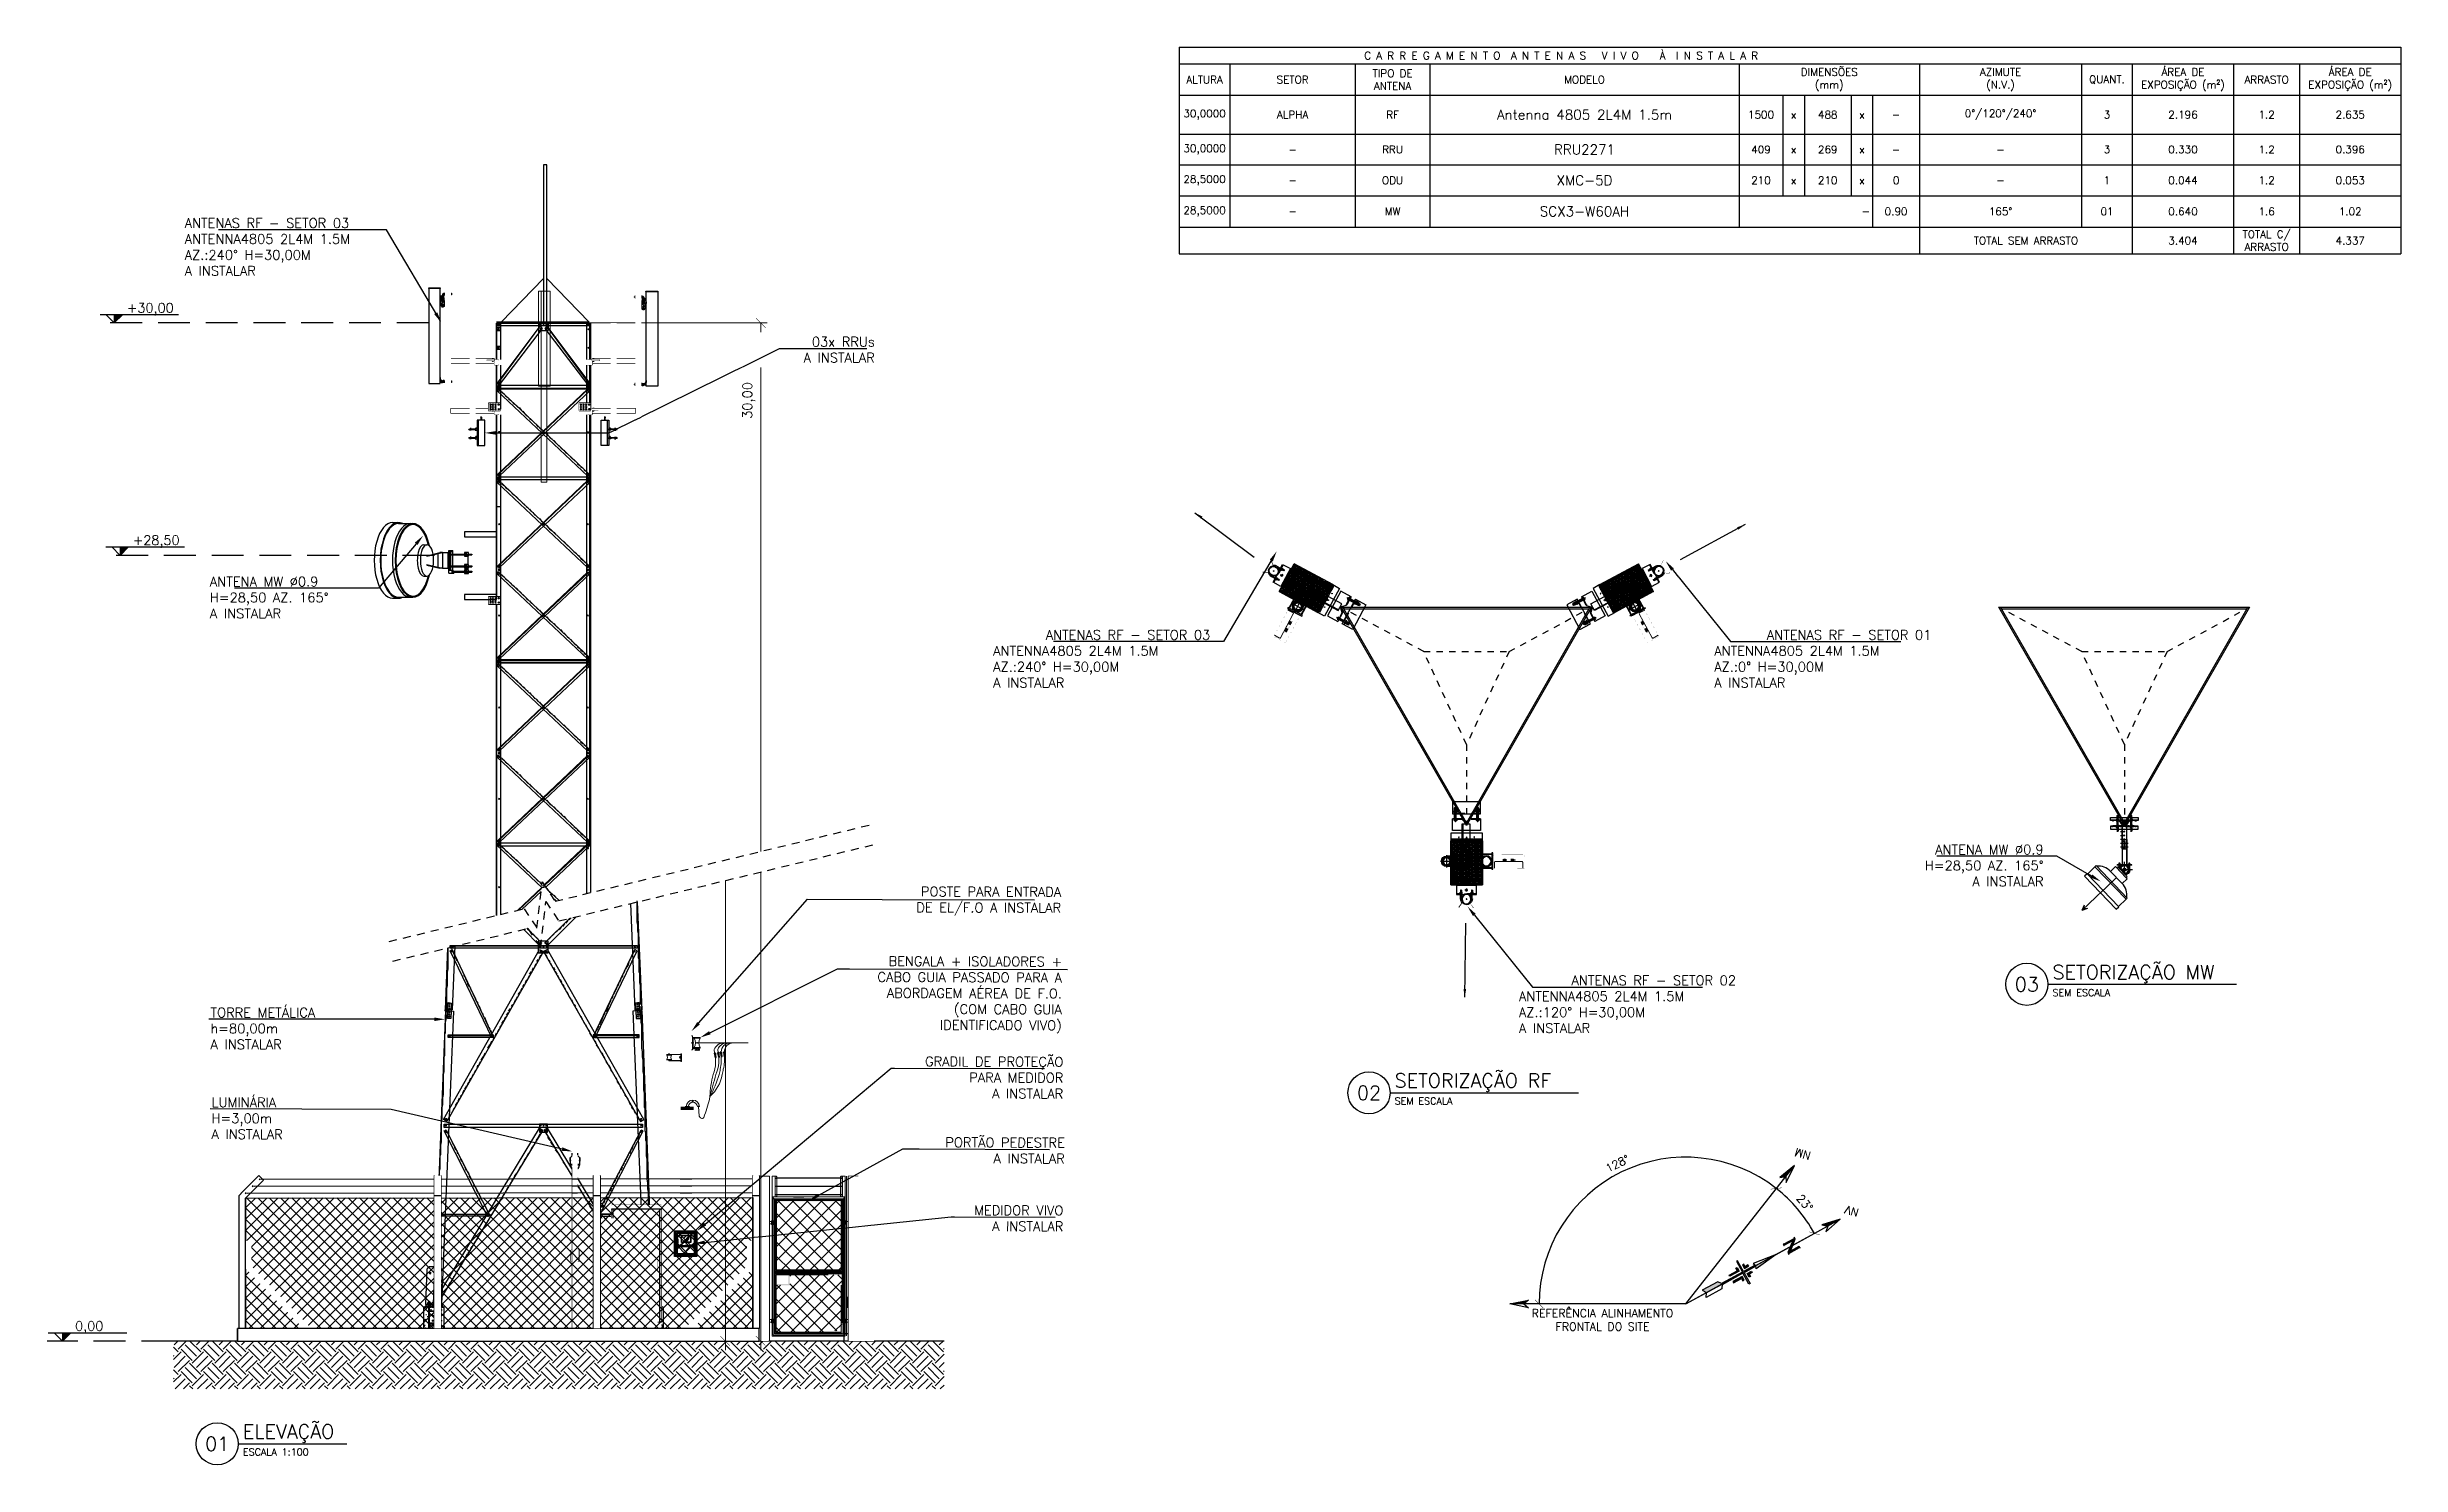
# Model space of a CAD drawing. Header units: inches. Extents: x -7660 to 802, y -193 to 3.
# Drawn here: x 291.42 to 328.39, y -165.87 to -143.61 of the extents above; entities that cross this region are included whole.
import ezdxf
from ezdxf import colors
from ezdxf.entities.mleader import LeaderData, LeaderLine
from ezdxf.enums import TextEntityAlignment as Align
from ezdxf.math import Vec2, Vec3

# ---------------------------------------------------------------- set-up
doc = ezdxf.new("R2010")
doc.units = ezdxf.units.IN
doc.header["$MEASUREMENT"] = 0
doc.set_wipeout_variables(frame=1)
for name, pattern in [('CENTER', [50.8, 31.75, -6.35, 6.35, -6.35]), ('CENTER2', [28.575, 19.05, -3.175, 3.175, -3.175]), ('DASHDOT', [1, 0.5, -0.25, 0, -0.25]), ('DASHDOT2', [0.5, 0.25, -0.125, 0, -0.125]), ('DASHED', [0.75, 0.5, -0.25]), ('DASHED2', [0.375, 0.25, -0.125]), ('HIDDEN', [0.375, 0.25, -0.125]), ('HIDDEN2', [0.1875, 0.125, -0.0625])]:
    doc.linetypes.add(name, pattern=pattern)
for name, color, linetype in [('0 A INSTALAR', 10, 'Continuous'), ('0-A INSTALAR', 10, 'Continuous'), ('0-CSS', 8, 'Continuous'), ('0-EXISTENTE', 7, 'Continuous'), ('0-PENA01', 1, 'Continuous'), ('0-PENA06', 6, 'Continuous'), ('_A INSTALAR', 10, 'Continuous'), ('_NEXTEL-TEXTOS', 8, 'Continuous'), ('A instalar', 10, 'Continuous'), ('A_INSTALAR', 10, 'Continuous'), ('AT', 80, 'Continuous'), ('Aterramento', 104, 'Continuous'), ('Cabo_AT', 80, 'CENTER'), ('CIV-EXISTENTE', 252, 'Continuous'), ('Civil_Titulo', 7, 'Continuous'), ('COTAS', 8, 'Continuous'), ('CSS A INSTALAR', 86, 'DASHDOT'), ('CSS PENA-02_INSTALAR', 6, 'Continuous'), ('CSS-HACHURAS-2', 253, 'Continuous'), ('CSS-PENA-03_INSTALAR', 2, 'Continuous'), ('CSS-PENA-04_INSTALAR', 4, 'Continuous'), ('CSS-PENA-08_INSTALAR', 8, 'Continuous'), ('DM-COTAS', 7, 'Continuous'), ('Indic_Exec', 10, 'Continuous'), ('indicação', 7, 'Continuous'), ('L3', 3, 'Continuous'), ('lay_exec', 2, 'Continuous'), ('Lay_Executar', 10, 'Continuous'), ('lay_exist', 9, 'Continuous'), ('LINHA FINA', 9, 'Continuous'), ('pontos', 7, 'Continuous'), ('RCE2', 1, 'CENTER2'), ('RCO', 1, 'Continuous'), ('TEXTO', 7, 'Continuous'), ('À INSTALAR', 10, 'Continuous')]:
    doc.layers.add(name, color=color, linetype=linetype)
doc.layers.add('Civil_A instalar-0.01', color=10, linetype='Continuous', lineweight=9)
doc.layers.add('existente', color=8, linetype='Continuous', lineweight=0)
doc.styles.add('Arial', font='arial.ttf')
doc.styles.add('cerca', font='romans.shx', dxfattribs={"height": 1})
doc.styles.add('KBBR', font='KBBR.SHX')
doc.styles.add('ROMANS', font='romans.shx', dxfattribs={"height": 10})
doc.styles.add('ROMANSPAR', font='romans.shx')
doc.styles.add('SNE161_CV-01_AB$0$ROMANS', font='ROMANS.shx', dxfattribs={"height": 0.15})
doc.styles.get("Standard").update_dxf_attribs({"font": 'arial.ttf'})
doc.styles.add('tahoma', font='tahoma.ttf')
doc.styles.add('Texto Cotas', font='romans.shx')
doc.styles.add('TEXTO_NOMEQUADRO', font='ROMANS.shx')
doc.linetypes.add('CERCA3', pattern='A,0.5,0.05,["X",cerca,S=0.1,R=0,X=-0.1,Y=-0.05],0.1', length=0.65)
doc.dimstyles.new('huawei_stand Cota 1-100', dxfattribs={"dimscale": 0, "dimtxt": 0.15, "dimasz": 0.15, "dimexe": 0.1, "dimexo": 0.1, "dimgap": 0.1, "dimtad": 1, "dimzin": 0, "dimdsep": 46, "dimtxsty": 'Texto Cotas', "dimblk": 'ARCHTICK', "dimcen": 0.2, "dimdle": 0.1, "dimclrd": 256, "dimclre": 256, "dimclrt": 256, "dimadec": 0, "dimazin": 0, "dimtfac": 1, "dimtix": 1, "dimtmove": 0, "dimatfit": 3, "dimfxl": 1, "dimtolj": 1, "dimtzin": 0, "dimarcsym": 1})
doc.dimstyles.new('PREFEITURA', dxfattribs={"dimscale": 0.7, "dimtxt": 0.25, "dimasz": 0.1, "dimexe": 0.1, "dimexo": 0.1, "dimgap": 0.05, "dimtad": 1, "dimzin": 1, "dimdsep": 46, "dimlunit": 6, "dimtxsty": 'Arial', "dimblk": 'DOT', "dimcen": 0, "dimdle": 0.15, "dimclrd": 256, "dimclre": 256, "dimclrt": 256, "dimazin": 0, "dimtfac": 1, "dimtmove": 0, "dimatfit": 3, "dimfxl": 0.07, "dimtolj": 1, "dimtzin": 0, "dimarcsym": 2})
doc.dimstyles.get("Standard").update_dxf_attribs({"dimtxt": 0.15, "dimasz": 0.09, "dimexe": 0.18, "dimexo": 0.18, "dimgap": 0.18, "dimtad": 1, "dimdec": 3, "dimzin": 1, "dimdsep": 46, "dimtxsty": 'Standard', "dimblk1": 'DOT', "dimblk2": 'DOT', "dimsah": 1, "dimcen": 2.5, "dimadec": 0, "dimazin": 0, "dimtfac": 1, "dimtdec": 3, "dimtmove": 0, "dimatfit": 3, "dimldrblk": 'DOT', "dimfxl": 1, "dimtolj": 1, "dimtzin": 1, "dimarcsym": 0})
doc.dimstyles.new('STANDARD$0', dxfattribs={"dimtxt": 0.15, "dimasz": 0.25, "dimexe": 0.2, "dimexo": 0.4, "dimgap": 0.08, "dimtad": 1, "dimdsep": 46, "dimtxsty": 'ROMANS', "dimblk": 'OBLIQUE', "dimcen": 2.5, "dimclrd": 1, "dimclre": 1, "dimclrt": 2, "dimadec": 0, "dimazin": 0, "dimtfac": 1, "dimtmove": 2, "dimatfit": 3, "dimldrblk": 'OBLIQUE', "dimfxl": 1, "dimtolj": 1, "dimtzin": 0, "dimarcsym": 0})
doc.dimstyles.new('VERMELHA', dxfattribs={"dimtxt": 0.15, "dimasz": 0.09, "dimexe": 0.18, "dimexo": 0.18, "dimgap": 0.18, "dimtad": 1, "dimdec": 3, "dimzin": 1, "dimdsep": 46, "dimtxsty": 'Standard', "dimblk1": 'DOT', "dimblk2": 'DOT', "dimsah": 1, "dimcen": 2.5, "dimclrd": 1, "dimclre": 1, "dimclrt": 256, "dimadec": 0, "dimazin": 0, "dimtfac": 1, "dimtdec": 3, "dimtmove": 0, "dimatfit": 3, "dimldrblk": 'DOT', "dimfxl": 1, "dimtolj": 1, "dimtzin": 1, "dimarcsym": 0})
pattern_1 = [(45, (-3564.42439, -1797.60245), (-0.1122532015, 0.1122532015), []), (135, (-3564.42439, -1797.60245), (-0.1122532015, -0.1122532015), [])]
pattern_2 = [(135, (-330.53338, 20.44156), (-0.088388348, -0.088388348), []), (225, (-330.53338, 20.44156), (0.088388348, -0.088388348), [])]
pattern_3 = [(45, (-80933.241717, -41447.026498), (-0.0052685371615, 0.0052685371615), [])]
pattern_4 = [(45, (-40706.957477, -20862.2211485), (-0.00176776695297, 0.00176776695297), [])]
pattern_5 = [(228.012787504, (-40731.3309835, -20861.1972275), (-0.56, -0.63), [0.00941752, -0.9323361633]), (184.969740728, (-40731.3372835, -20861.2042275), (0.84, 0.07), [0.01616076, -1.59991473329]), (132.510447078, (-40731.3533835, -20861.2056275), (0.7, -0.77), [0.01139516, -1.12812228173]), (267.273689006, (-40731.3806835, -20861.2231275), (0.07, 1.4), [0.01471666, -1.45694906291]), (292.833654178, (-40731.3813835, -20861.2378275), (-0.35, 0.84), [0.01443085, -1.42865611897]), (357.273689006, (-40731.3757835, -20861.2511275), (-1.4, 0.07), [0.01471666, -1.45694906291]), (37.694240467, (-40731.3610835, -20861.2518275), (-0.91, -0.7), [0.01946203, -1.92673939842]), (72.255328375, (-40731.3456835, -20861.2399275), (0.49, 1.54), [0.01837416, -1.81904250478]), (121.429565615, (-40731.3400835, -20861.2224275), (-0.56, 0.91), [0.0147665, -1.46188511768]), (175.236358309, (-40731.3477835, -20861.2098275), (0.77, -0.07), [0.01685824, -0.82605338052]), (222.397437798, (-40731.3645835, -20861.2084275), (-0.84, -0.77), [0.02180136, -2.15833625034]), (138.814074834, (-40731.3113835, -20861.2238275), (-0.49, 0.42), [0.00744107, -0.73666913689]), (171.46923439, (-40731.3169835, -20861.2189275), (0.91, -0.14), [0.01415659, -1.40150579913]), (225, (-40731.330984, -20861.216827), (0, -0.07), [0.00989947, -0.08909547937]), (203.198590514, (-40731.3358835, -20861.2084275), (0.35, 0.14), [0.00533106, -0.52777305741]), (291.801409486, (-40731.340784, -20861.210527), (-0.07, 0.21), [0.00753921, -0.3694223265]), (30.963756532, (-40731.337984, -20861.217527), (0.21, 0.14), [0.01224503, -0.39592160264]), (161.565051177, (-40731.327484, -20861.211227), (0.14, -0.07), [0.00885437, -0.21250506621]), (16.389540334, (-40731.3813835, -20861.2105275), (0.7, 0.21), [0.012404, -1.22799916027]), (70.346175942, (-40731.3694835, -20861.2070275), (-0.2800000000001, -0.77000000000024), [0.01040627, -1.03021854231]), (293.198590514, (-40731.3274835, -20861.1972275), (-0.14, 0.35), [0.01066205, -0.52244206741]), (343.610459666, (-40731.3232835, -20861.2070275), (-0.7, 0.21), [0.012404, -1.22799916027]), (339.44395478, (-40731.3813835, -20861.2539275), (-0.35, 0.14), [0.0119616, -0.58611866217]), (294.775140569, (-40731.3701835, -20861.2581275), (-0.35, 0.77), [0.01002246, -0.99222501443]), (66.801409486, (-40731.3267835, -20861.2672275), (0.14, 0.35), [0.01066205, -0.52244206741]), (17.354024636, (-40731.3225835, -20861.2574275), (-0.91, -0.28), [0.01173417, -1.161679653]), (69.44395478, (-40731.3610835, -20861.2672275), (-0.14, -0.35), [0.0059808, -0.59209946217]), (101.309932474, (-40731.330984, -20861.267227), (-0.07, 0.28), [0.0035693, -0.35336206595]), (165.96375653, (-40731.331684, -20861.263727), (0.21, -0.07), [0.01443085, -0.27418654379]), (186.009005957, (-40731.3456835, -20861.2602275), (0.7, 0.07), [0.0133735, -1.32397462222]), (303.690067526, (-40731.337984, -20861.223827), (-0.07, 0.14), [0.01009554, -0.24229304928]), (353.157226587, (-40731.3323835, -20861.2322275), (1.19, -0.14), [0.01762558, -1.74492938368]), (60.945395901, (-40731.3148835, -20861.2343275), (-0.28, -0.49), [0.00720692, -0.71348718987]), (90, (-40731.311384, -20861.22803), (-0.07, 0.07), [0.0042, -0.0658]), (120.256437164, (-40731.3470835, -20861.2581275), (0.28, -0.49), [0.00972468, -0.96274639926]), (48.012787504, (-40731.3519835, -20861.2497275), (0.56, 0.63), [0.01883504, -0.9229186433]), (0, (-40731.339384, -20861.23573), (0.07, 0.07), [0.0182, -0.0518]), (325.304846469, (-40731.3211835, -20861.2357275), (0.7, -0.49), [0.01106798, -1.09572920106]), (254.0546041, (-40731.3120835, -20861.242027), (-0.07, -0.28), [0.01019214, -0.49941555225]), (207.645975364, (-40731.3148835, -20861.2518275), (-1.33, -0.7), [0.01659455, -1.64286319276]), (175.42607874, (-40731.3295835, -20861.2595275), (-0.91, 0.07), [0.01755593, -1.73803513856])]
pattern_6 = [(45, (-40702.19013, -20861.13821), (0, 0.1767766953), [0.125, -0.125]), (45, (-40702.22327, -20861.10507), (0, 0.1767766953), [0.125, -0.125]), (45, (-40702.25642, -20861.07192), (0, 0.1767766953), [0.125, -0.125]), (135, (-40702.25642, -20861.04982), (-0.1767766953, 0), [0.125, -0.125]), (135, (-40702.22327, -20861.01668), (-0.1767766953, 0), [0.125, -0.125]), (135, (-40702.19013, -20860.98353), (-0.1767766953, 0), [0.125, -0.125])]
pattern_7 = [(228.012787504, (-40733.79544, -20861.148894), (-0.56, -0.63), [0.00941752, -0.9323361633]), (184.969740728, (-40733.80174, -20861.155894), (0.84, 0.07), [0.01616076, -1.59991473329]), (132.510447078, (-40733.81784, -20861.157294), (0.7, -0.77), [0.01139516, -1.12812228173]), (267.273689006, (-40733.84514, -20861.174794), (0.07, 1.4), [0.01471666, -1.45694906291]), (292.833654178, (-40733.84584, -20861.189494), (-0.35, 0.84), [0.01443085, -1.42865611897]), (357.273689006, (-40733.84024, -20861.202794), (-1.4, 0.07), [0.01471666, -1.45694906291]), (37.694240467, (-40733.82554, -20861.203494), (-0.91, -0.7), [0.01946203, -1.92673939842]), (72.255328375, (-40733.81014, -20861.191594), (0.49, 1.54), [0.01837416, -1.81904250478]), (121.429565615, (-40733.80454, -20861.174094), (-0.56, 0.91), [0.0147665, -1.46188511768]), (175.236358309, (-40733.81224, -20861.161494), (0.77, -0.07), [0.01685824, -0.82605338052]), (222.397437798, (-40733.82904, -20861.160094), (-0.84, -0.77), [0.02180136, -2.15833625034]), (138.814074834, (-40733.77584, -20861.175494), (-0.49, 0.42), [0.00744107, -0.73666913689]), (171.46923439, (-40733.78144, -20861.170594), (0.91, -0.14), [0.01415659, -1.40150579913]), (225, (-40733.79544, -20861.168494), (0, -0.07), [0.00989947, -0.08909547937]), (203.198590514, (-40733.80034, -20861.160094), (0.35, 0.14), [0.00533106, -0.52777305741]), (291.801409486, (-40733.80524, -20861.162194), (-0.07, 0.21), [0.00753921, -0.3694223265]), (30.963756532, (-40733.80244, -20861.169194), (0.21, 0.14), [0.01224503, -0.39592160264]), (161.565051177, (-40733.79194, -20861.162894), (0.14, -0.07), [0.00885437, -0.21250506621]), (16.389540334, (-40733.84584, -20861.162194), (0.7, 0.21), [0.012404, -1.22799916027]), (70.346175942, (-40733.83394, -20861.158694), (-0.2800000000001, -0.77000000000024), [0.01040627, -1.03021854231]), (293.198590514, (-40733.79194, -20861.148894), (-0.14, 0.35), [0.01066205, -0.52244206741]), (343.610459666, (-40733.78774, -20861.158694), (-0.7, 0.21), [0.012404, -1.22799916027]), (339.44395478, (-40733.84584, -20861.205594), (-0.35, 0.14), [0.0119616, -0.58611866217]), (294.775140569, (-40733.83464, -20861.209794), (-0.35, 0.77), [0.01002246, -0.99222501443]), (66.801409486, (-40733.79124, -20861.218894), (0.14, 0.35), [0.01066205, -0.52244206741]), (17.354024636, (-40733.78704, -20861.209094), (-0.91, -0.28), [0.01173417, -1.161679653]), (69.44395478, (-40733.82554, -20861.218894), (-0.14, -0.35), [0.0059808, -0.59209946217]), (101.309932474, (-40733.79544, -20861.218894), (-0.07, 0.28), [0.0035693, -0.35336206595]), (165.96375653, (-40733.79614, -20861.215394), (0.21, -0.07), [0.01443085, -0.27418654379]), (186.009005957, (-40733.81014, -20861.211894), (0.7, 0.07), [0.0133735, -1.32397462222]), (303.690067526, (-40733.80244, -20861.175494), (-0.07, 0.14), [0.01009554, -0.24229304928]), (353.157226587, (-40733.79684, -20861.183894), (1.19, -0.14), [0.01762558, -1.74492938368]), (60.945395901, (-40733.77934, -20861.185994), (-0.28, -0.49), [0.00720692, -0.71348718987]), (90, (-40733.77584, -20861.179694), (-0.07, 0.07), [0.0042, -0.0658]), (120.256437164, (-40733.81154, -20861.209794), (0.28, -0.49), [0.00972468, -0.96274639926]), (48.012787504, (-40733.81644, -20861.201394), (0.56, 0.63), [0.01883504, -0.9229186433]), (0, (-40733.80384, -20861.187394), (0.07, 0.07), [0.0182, -0.0518]), (325.304846469, (-40733.78564, -20861.187394), (0.7, -0.49), [0.01106798, -1.09572920106]), (254.0546041, (-40733.77654, -20861.193694), (-0.07, -0.28), [0.01019214, -0.49941555225]), (207.645975364, (-40733.77934, -20861.203494), (-1.33, -0.7), [0.01659455, -1.64286319276]), (175.42607874, (-40733.79404, -20861.211194), (-0.91, 0.07), [0.01755593, -1.73803513856])]
pattern_8 = [(45, (-40704.65458, -20861.08988), (0, 0.1767766953), [0.125, -0.125]), (45, (-40704.68773, -20861.05673), (0, 0.1767766953), [0.125, -0.125]), (45, (-40704.72088, -20861.02359), (0, 0.1767766953), [0.125, -0.125]), (135, (-40704.72088, -20861.00149), (-0.1767766953, 0), [0.125, -0.125]), (135, (-40704.68773, -20860.96834), (-0.1767766953, 0), [0.125, -0.125]), (135, (-40704.65458, -20860.9352), (-0.1767766953, 0), [0.125, -0.125])]

# ---------------------------------------------------------------- blocks, each defined once
blk = doc.blocks.new('EV corte baixo')
at = {"linetype": 'Continuous', "lineweight": -3}
for points in [[(42783.153, 9149.476), (42783.142, 9149.486), (42783.142, 9149.476)], [(42783.153, 9149.486), (42783.153, 9149.476), (42783.142, 9149.486)], [(42786.711, 9149.486), (42786.711, 9149.476), (42786.7, 9149.476)], [(42786.711, 9149.486), (42786.7, 9149.486), (42786.7, 9149.476)]]:
    blk.add_hatch(color=256, dxfattribs=at).paths.add_polyline_path(points)
for p, q in [((42785.665, 9164.4), (42785.602, 9164.4)), ((42785.602, 9164.4), (42785.602, 9158.803)), ((42785.655, 9159.065), (42785.655, 9164.4)), ((42785.655, 9164.4), (42785.665, 9164.4)), ((42785.665, 9164.4), (42785.665, 9158.819)), ((42785.602, 9161.521), (42785.602, 9155.44)), ((42785.655, 9156.185), (42785.655, 9161.521)), ((42785.665, 9161.521), (42785.665, 9155.456))]:
    blk.add_line(p, q, dxfattribs=at)
for points in [[(42784.926, 9164.411), (42784.979, 9164.411), (42784.979, 9166.886), (42784.926, 9166.886), (42784.926, 9164.411)], [(42784.261, 9164.411), (42784.926, 9165.097)], [(42785.644, 9164.411), (42784.979, 9165.097)], [(42785.644, 9164.411), (42784.187, 9164.411)], [(42784.187, 9158.461), (42784.187, 9164.4), (42784.251, 9164.4), (42784.251, 9158.476)], [(42784.187, 9164.4), (42784.187, 9158.461)], [(42784.187, 9158.461), (42784.187, 9164.4)], [(42784.187, 9164.284), (42784.187, 9164.327)], [(42784.187, 9164.284), (42784.251, 9164.284), (42784.251, 9164.327), (42784.187, 9164.327), (42784.187, 9164.284)], [(42784.198, 9163.45), (42784.874, 9164.348), (42784.905, 9164.316), (42784.23, 9163.429), (42784.198, 9163.45), (42784.208, 9163.45), (42784.874, 9164.348)], [(42784.219, 9164.316), (42784.208, 9164.316), (42784.219, 9164.295), (42784.23, 9164.305), (42784.219, 9164.305), (42784.219, 9164.316), (42784.219, 9164.295), (42784.208, 9164.295), (42784.208, 9164.316), (42784.208, 9164.305), (42784.198, 9164.305), (42784.208, 9164.295), (42784.208, 9164.305), (42784.23, 9164.305), (42784.219, 9164.295), (42784.219, 9164.316), (42784.219, 9164.305), (42784.219, 9164.316), (42784.219, 9164.316), (42784.219, 9164.305), (42784.219, 9164.305), (42784.219, 9164.305), (42784.219, 9164.295), (42784.219, 9164.295), (42784.219, 9164.316), (42784.219, 9164.305), (42784.219, 9164.295), (42784.219, 9164.295), (42784.219, 9164.305)], [(42784.208, 9164.4), (42785.644, 9164.4), (42785.644, 9164.358), (42784.208, 9164.358), (42784.208, 9164.4), (42785.644, 9164.4)], [(42784.24, 9164.379), (42784.219, 9164.379), (42784.23, 9164.39), (42784.23, 9164.369), (42784.24, 9164.379), (42784.23, 9164.39), (42784.219, 9164.379), (42784.23, 9164.379), (42784.23, 9164.369), (42784.23, 9164.379), (42784.24, 9164.379), (42784.24, 9164.39), (42784.219, 9164.39), (42784.219, 9164.369), (42784.24, 9164.369), (42784.24, 9164.379)], [(42784.219, 9164.327), (42784.219, 9164.284)], [(42784.852, 9164.284), (42784.852, 9164.4), (42785, 9164.4), (42785, 9164.284)], [(42784.852, 9164.284), (42785, 9164.284)], [(42784.884, 9164.379), (42784.874, 9164.379), (42784.874, 9164.39), (42784.874, 9164.369), (42784.874, 9164.379), (42784.884, 9164.379), (42784.874, 9164.39), (42784.874, 9164.379), (42784.874, 9164.379), (42784.874, 9164.379), (42784.874, 9164.369), (42784.874, 9164.379), (42784.884, 9164.379), (42784.884, 9164.39), (42784.874, 9164.39), (42784.874, 9164.369), (42784.884, 9164.369), (42784.884, 9164.379)], [(42784.884, 9164.316), (42784.874, 9164.316), (42784.874, 9164.305), (42784.874, 9164.316), (42784.884, 9164.316), (42784.874, 9164.316), (42784.874, 9164.316), (42784.874, 9164.316), (42784.874, 9164.316), (42784.874, 9164.316), (42784.874, 9164.316), (42784.874, 9164.305), (42784.874, 9164.316), (42784.884, 9164.316), (42784.884, 9164.316), (42784.874, 9164.316), (42784.874, 9164.305), (42784.884, 9164.305), (42784.884, 9164.316)], [(42784.916, 9164.379), (42784.937, 9164.379), (42784.926, 9164.39), (42784.926, 9164.369), (42784.926, 9164.39), (42784.926, 9164.39), (42784.926, 9164.39), (42784.926, 9164.379), (42784.926, 9164.379), (42784.926, 9164.369), (42784.926, 9164.369), (42784.926, 9164.39), (42784.926, 9164.39), (42784.926, 9164.369), (42784.926, 9164.369), (42784.926, 9164.379)], [(42784.979, 9164.348), (42784.948, 9164.316), (42785.623, 9163.429), (42785.655, 9163.45)], [(42784.958, 9164.379), (42784.979, 9164.379), (42784.979, 9164.39), (42784.979, 9164.369), (42784.969, 9164.379), (42784.979, 9164.39), (42784.979, 9164.379), (42784.979, 9164.379), (42784.979, 9164.379), (42784.979, 9164.369), (42784.979, 9164.379), (42784.969, 9164.379), (42784.969, 9164.39), (42784.979, 9164.39), (42784.979, 9164.379), (42784.979, 9164.369), (42784.969, 9164.369), (42784.969, 9164.379)], [(42784.958, 9164.316), (42784.979, 9164.316), (42784.979, 9164.305), (42784.979, 9164.316), (42784.969, 9164.316), (42784.969, 9164.316), (42784.979, 9164.316), (42784.979, 9164.316), (42784.979, 9164.316), (42784.979, 9164.316), (42784.979, 9164.316), (42784.979, 9164.305), (42784.979, 9164.316), (42784.969, 9164.316), (42784.969, 9164.316), (42784.979, 9164.316), (42784.979, 9164.316), (42784.979, 9164.305), (42784.969, 9164.305), (42784.969, 9164.316)], [(42784.958, 9164.316), (42784.979, 9164.316), (42784.979, 9164.305), (42784.979, 9164.316), (42784.969, 9164.316), (42784.969, 9164.316), (42784.979, 9164.316), (42784.979, 9164.316), (42784.979, 9164.316), (42784.979, 9164.316), (42784.979, 9164.316), (42784.979, 9164.305), (42784.979, 9164.316), (42784.969, 9164.316), (42784.969, 9164.316), (42784.979, 9164.316), (42784.979, 9164.316), (42784.979, 9164.305), (42784.969, 9164.305), (42784.969, 9164.316)], [(42784.979, 9164.411), (42785.19, 9164.411)], [(42785.644, 9163.45), (42784.979, 9164.348), (42785.655, 9163.45)], [(42785.613, 9164.379), (42785.634, 9164.379), (42785.623, 9164.39), (42785.623, 9164.369), (42785.623, 9164.379), (42785.634, 9164.379), (42785.623, 9164.39), (42785.623, 9164.379), (42785.613, 9164.379), (42785.623, 9164.379), (42785.623, 9164.369), (42785.623, 9164.379), (42785.634, 9164.379), (42785.634, 9164.39), (42785.623, 9164.39), (42785.613, 9164.379), (42785.623, 9164.369), (42785.634, 9164.369), (42785.634, 9164.379)], [(42785.623, 9164.305), (42785.644, 9164.305), (42785.634, 9164.295), (42785.634, 9164.316), (42785.634, 9164.305), (42785.634, 9164.305), (42785.634, 9164.316), (42785.634, 9164.316), (42785.634, 9164.295), (42785.634, 9164.295), (42785.634, 9164.305), (42785.623, 9164.305), (42785.634, 9164.305), (42785.634, 9164.316), (42785.634, 9164.295), (42785.634, 9164.295), (42785.623, 9164.305)], [(42785.665, 9164.284), (42785.665, 9164.263)], [(42784.187, 9164.031), (42784.187, 9163.989)], [(42784.187, 9163.989), (42784.251, 9163.989), (42784.251, 9164.031), (42784.187, 9164.031), (42784.187, 9163.989)], [(42784.23, 9164.01), (42784.208, 9164.01), (42784.219, 9163.999), (42784.219, 9164.02), (42784.219, 9164.01), (42784.219, 9164.02), (42784.219, 9164.02), (42784.219, 9164.02), (42784.219, 9164.01), (42784.219, 9164.02), (42784.219, 9164.01), (42784.219, 9164.01), (42784.219, 9163.999), (42784.219, 9163.999), (42784.219, 9164.02), (42784.219, 9164.02), (42784.219, 9164.01), (42784.219, 9163.999), (42784.219, 9164.01), (42784.208, 9164.02), (42784.198, 9164.01), (42784.208, 9164.01), (42784.208, 9163.999), (42784.219, 9163.999), (42784.219, 9164.01), (42784.23, 9164.01), (42784.219, 9164.02), (42784.208, 9164.02)], [(42784.208, 9164.02), (42784.219, 9164.031), (42784.219, 9163.989)], [(42785.623, 9164.01), (42785.644, 9164.01), (42785.634, 9163.999), (42785.634, 9164.02), (42785.634, 9164.02), (42785.634, 9164.01), (42785.634, 9164.02), (42785.634, 9164.02), (42785.634, 9164.02), (42785.634, 9163.999), (42785.634, 9163.999), (42785.634, 9164.01), (42785.623, 9164.01), (42785.634, 9164.02), (42785.634, 9164.02), (42785.634, 9163.999), (42785.634, 9164.01), (42785.623, 9164.01)], [(42784.198, 9162.014), (42785.623, 9163.366), (42785.655, 9163.334), (42784.23, 9161.993), (42784.198, 9162.014)], [(42784.219, 9163.366), (42785.655, 9162.014), (42785.623, 9161.993), (42784.198, 9163.334), (42784.219, 9163.366)], [(42784.208, 9163.366), (42785.644, 9163.366), (42785.644, 9163.419), (42784.208, 9163.419), (42784.208, 9163.366)], [(42784.208, 9163.376), (42785.644, 9163.376), (42785.634, 9163.366), (42784.208, 9162.014)], [(42784.219, 9163.45), (42784.24, 9163.45), (42784.23, 9163.45), (42784.23, 9163.471), (42784.24, 9163.461), (42784.24, 9163.45), (42784.23, 9163.461), (42784.219, 9163.461), (42784.219, 9163.45), (42784.24, 9163.45), (42784.24, 9163.461), (42784.219, 9163.461), (42784.219, 9163.45), (42784.24, 9163.45)], [(42784.219, 9163.397), (42784.24, 9163.397), (42784.23, 9163.408), (42784.23, 9163.387), (42784.219, 9163.397), (42784.24, 9163.397), (42784.24, 9163.397), (42784.219, 9163.397), (42784.219, 9163.397), (42784.24, 9163.397), (42784.24, 9163.397), (42784.23, 9163.387), (42784.219, 9163.397), (42784.219, 9163.397)], [(42784.219, 9163.366), (42784.251, 9163.334)], [(42784.24, 9163.334), (42784.219, 9163.334), (42784.23, 9163.324), (42784.23, 9163.345), (42784.24, 9163.334), (42784.219, 9163.334), (42784.23, 9163.334), (42784.24, 9163.334), (42784.23, 9163.345), (42784.219, 9163.334), (42784.219, 9163.334), (42784.24, 9163.334), (42784.24, 9163.334)], [(42784.272, 9163.313), (42784.314, 9163.281)], [(42784.325, 9163.26), (42784.367, 9163.229)], [(42784.377, 9163.207), (42784.42, 9163.176)], [(42784.43, 9163.165), (42784.472, 9163.123)], [(42785.634, 9163.45), (42785.613, 9163.45), (42785.623, 9163.45), (42785.623, 9163.471), (42785.613, 9163.461), (42785.623, 9163.45), (42785.623, 9163.461), (42785.623, 9163.45), (42785.634, 9163.461), (42785.634, 9163.45), (42785.613, 9163.45), (42785.623, 9163.461), (42785.634, 9163.461), (42785.634, 9163.45), (42785.613, 9163.45)], [(42785.634, 9163.397), (42785.613, 9163.397), (42785.623, 9163.408), (42785.623, 9163.387), (42785.623, 9163.397), (42785.634, 9163.397), (42785.613, 9163.397), (42785.613, 9163.397), (42785.623, 9163.397), (42785.623, 9163.397), (42785.623, 9163.397), (42785.634, 9163.397), (42785.634, 9163.397), (42785.613, 9163.397), (42785.623, 9163.397), (42785.623, 9163.387), (42785.634, 9163.397), (42785.634, 9163.397)], [(42785.613, 9163.334), (42785.634, 9163.334), (42785.623, 9163.324), (42785.623, 9163.345), (42785.634, 9163.334), (42785.613, 9163.334), (42785.623, 9163.334), (42785.623, 9163.334), (42785.623, 9163.334), (42785.634, 9163.334), (42785.623, 9163.345), (42785.623, 9163.334), (42785.613, 9163.334), (42785.623, 9163.334), (42785.634, 9163.334), (42785.634, 9163.334)], [(42784.494, 9163.112), (42784.525, 9163.081), (42784.546, 9163.07), (42784.578, 9163.028)], [(42784.599, 9163.017), (42784.631, 9162.975), (42784.652, 9162.954), (42784.684, 9162.933)], [(42784.705, 9162.901), (42784.736, 9162.88)], [(42784.757, 9162.859), (42784.789, 9162.827)], [(42784.81, 9162.806), (42784.842, 9162.764)], [(42784.24, 9162.68), (42784.219, 9162.68), (42784.23, 9162.669), (42784.23, 9162.69), (42784.24, 9162.68), (42784.23, 9162.68), (42784.23, 9162.69), (42784.23, 9162.68), (42784.219, 9162.68), (42784.23, 9162.68), (42784.23, 9162.669), (42784.23, 9162.68), (42784.24, 9162.68), (42784.24, 9162.69), (42784.219, 9162.69), (42784.219, 9162.68), (42784.23, 9162.669), (42784.24, 9162.68)], [(42784.863, 9162.753), (42784.895, 9162.722)], [(42784.916, 9162.711), (42784.948, 9162.669)], [(42784.916, 9162.68), (42784.937, 9162.68), (42784.926, 9162.669), (42784.926, 9162.69), (42784.926, 9162.68), (42784.926, 9162.69), (42784.926, 9162.69), (42784.926, 9162.68), (42784.926, 9162.68), (42784.926, 9162.68), (42784.926, 9162.669), (42784.926, 9162.669), (42784.926, 9162.69), (42784.926, 9162.69), (42784.926, 9162.68), (42784.926, 9162.669), (42784.926, 9162.68)], [(42784.979, 9162.658), (42785, 9162.627)], [(42785.021, 9162.606), (42785.064, 9162.574)], [(42785.085, 9162.553), (42785.116, 9162.521)], [(42785.138, 9162.5), (42785.169, 9162.468)], [(42785.19, 9162.447), (42785.222, 9162.416)], [(42785.634, 9162.68), (42785.613, 9162.68), (42785.623, 9162.669), (42785.623, 9162.69), (42785.613, 9162.68), (42785.623, 9162.68), (42785.623, 9162.69), (42785.623, 9162.68), (42785.634, 9162.68), (42785.623, 9162.68), (42785.623, 9162.669), (42785.623, 9162.68), (42785.613, 9162.68), (42785.623, 9162.69), (42785.634, 9162.69), (42785.634, 9162.68), (42785.623, 9162.669), (42785.623, 9162.68), (42785.613, 9162.68)], [(42785.243, 9162.405), (42785.275, 9162.363), (42785.296, 9162.352), (42785.328, 9162.321)], [(42785.349, 9162.299), (42785.38, 9162.268), (42785.402, 9162.257), (42785.444, 9162.215)], [(42785.454, 9162.194), (42785.497, 9162.162)], [(42785.507, 9162.141), (42785.549, 9162.12)], [(42785.56, 9162.088), (42785.602, 9162.067)], [(42785.634, 9161.93), (42784.208, 9160.578), (42784.198, 9160.578), (42785.623, 9161.93), (42785.655, 9161.898), (42784.23, 9160.557), (42784.198, 9160.578)], [(42785.655, 9160.578), (42785.623, 9160.557), (42784.198, 9161.898), (42784.219, 9161.93)], [(42784.208, 9161.983), (42785.644, 9161.983), (42785.644, 9161.94), (42784.208, 9161.94), (42784.208, 9161.983), (42785.644, 9161.983)], [(42784.24, 9162.014), (42784.219, 9162.014), (42784.23, 9162.004), (42784.23, 9162.035), (42784.24, 9162.025), (42784.24, 9162.014), (42784.23, 9162.025), (42784.219, 9162.025), (42784.219, 9162.014), (42784.24, 9162.014), (42784.24, 9162.025), (42784.219, 9162.025), (42784.219, 9162.014), (42784.24, 9162.014)], [(42784.24, 9161.962), (42784.219, 9161.962), (42784.23, 9161.972), (42784.23, 9161.951), (42784.24, 9161.962), (42784.23, 9161.962), (42784.23, 9161.972), (42784.23, 9161.962), (42784.219, 9161.962), (42784.219, 9161.951), (42784.24, 9161.951), (42784.24, 9161.962), (42784.23, 9161.972), (42784.219, 9161.962), (42784.219, 9161.951), (42784.24, 9161.951), (42784.24, 9161.962)], [(42785.613, 9160.61), (42785.655, 9160.578), (42784.219, 9161.93)], [(42784.219, 9161.93), (42784.251, 9161.898)], [(42784.24, 9161.898), (42784.219, 9161.898), (42784.23, 9161.909), (42784.23, 9161.888), (42784.24, 9161.898), (42784.23, 9161.898), (42784.23, 9161.909), (42784.23, 9161.898), (42784.219, 9161.898), (42784.23, 9161.898), (42784.24, 9161.898), (42784.23, 9161.909), (42784.219, 9161.898), (42784.219, 9161.898), (42784.24, 9161.898), (42784.24, 9161.898)], [(42784.272, 9161.877), (42784.314, 9161.845)], [(42784.325, 9161.824), (42784.367, 9161.793)], [(42784.377, 9161.782), (42784.42, 9161.74)], [(42784.43, 9161.729), (42784.472, 9161.698)], [(42785.613, 9162.046), (42785.655, 9162.014)], [(42785.613, 9162.014), (42785.634, 9162.014), (42785.623, 9162.004), (42785.623, 9162.035), (42785.634, 9162.025), (42785.623, 9162.014), (42785.623, 9162.025), (42785.623, 9162.014), (42785.613, 9162.025), (42785.613, 9162.014), (42785.634, 9162.014), (42785.634, 9162.025), (42785.623, 9162.025), (42785.613, 9162.014), (42785.634, 9162.014)], [(42785.613, 9161.962), (42785.634, 9161.962), (42785.623, 9161.972), (42785.623, 9161.951), (42785.623, 9161.962), (42785.613, 9161.962), (42785.623, 9161.962), (42785.623, 9161.972), (42785.623, 9161.962), (42785.634, 9161.962), (42785.634, 9161.951), (42785.623, 9161.962), (42785.623, 9161.951), (42785.623, 9161.962), (42785.613, 9161.951), (42785.613, 9161.962), (42785.623, 9161.962), (42785.623, 9161.972), (42785.634, 9161.962), (42785.634, 9161.951), (42785.623, 9161.951), (42785.613, 9161.962)], [(42785.613, 9161.898), (42785.634, 9161.898), (42785.623, 9161.909), (42785.623, 9161.888), (42785.623, 9161.898), (42785.634, 9161.898), (42785.623, 9161.898), (42785.623, 9161.909), (42785.623, 9161.898), (42785.613, 9161.898), (42785.623, 9161.898), (42785.623, 9161.898), (42785.623, 9161.898), (42785.634, 9161.898), (42785.623, 9161.909), (42785.623, 9161.898), (42785.613, 9161.898), (42785.623, 9161.898), (42785.634, 9161.898), (42785.634, 9161.898)], [(42784.187, 9155.098), (42784.187, 9161.521), (42784.251, 9161.521), (42784.251, 9155.113)], [(42784.187, 9155.098), (42784.187, 9161.521)], [(42784.187, 9161.521), (42784.187, 9155.098)], [(42784.494, 9161.676), (42784.525, 9161.645)], [(42784.546, 9161.624), (42784.578, 9161.592)], [(42784.599, 9161.571), (42784.631, 9161.55)], [(42784.652, 9161.518), (42784.684, 9161.497)], [(42784.705, 9161.476), (42784.736, 9161.434)], [(42784.757, 9161.423), (42784.789, 9161.381)], [(42784.81, 9161.37), (42784.842, 9161.339)], [(42784.863, 9161.328), (42784.895, 9161.286), (42784.916, 9161.275), (42784.948, 9161.244)], [(42784.24, 9161.244), (42784.219, 9161.244), (42784.23, 9161.233), (42784.23, 9161.254), (42784.24, 9161.244), (42784.23, 9161.244), (42784.219, 9161.244), (42784.23, 9161.244), (42784.23, 9161.233), (42784.23, 9161.244), (42784.24, 9161.244), (42784.24, 9161.244), (42784.219, 9161.244), (42784.219, 9161.244), (42784.23, 9161.233), (42784.24, 9161.244)], [(42784.916, 9161.244), (42784.937, 9161.244), (42784.926, 9161.233), (42784.926, 9161.254), (42784.926, 9161.244), (42784.926, 9161.244), (42784.926, 9161.244), (42784.926, 9161.244), (42784.926, 9161.244), (42784.926, 9161.233), (42784.926, 9161.233), (42784.926, 9161.244), (42784.926, 9161.244), (42784.926, 9161.244), (42784.926, 9161.233), (42784.926, 9161.244)], [(42784.979, 9161.222), (42785, 9161.191), (42785.021, 9161.17), (42785.064, 9161.138)], [(42785.085, 9161.117), (42785.116, 9161.085)], [(42785.138, 9161.064), (42785.169, 9161.032)], [(42785.19, 9161.011), (42785.222, 9160.98)], [(42785.243, 9160.969), (42785.275, 9160.937)], [(42785.634, 9161.244), (42785.613, 9161.244), (42785.623, 9161.233), (42785.623, 9161.254), (42785.613, 9161.244), (42785.623, 9161.244), (42785.623, 9161.244), (42785.623, 9161.244), (42785.634, 9161.244), (42785.623, 9161.244), (42785.623, 9161.233), (42785.623, 9161.244), (42785.613, 9161.244), (42785.623, 9161.244), (42785.634, 9161.244), (42785.634, 9161.244), (42785.623, 9161.233), (42785.623, 9161.244), (42785.613, 9161.244)], [(42784.24, 9160.578), (42784.219, 9160.578), (42784.23, 9160.568), (42784.23, 9160.6), (42784.24, 9160.589), (42784.24, 9160.578), (42784.23, 9160.589), (42784.219, 9160.589), (42784.219, 9160.578), (42784.24, 9160.578), (42784.24, 9160.589), (42784.219, 9160.589), (42784.219, 9160.578), (42784.24, 9160.578)], [(42785.296, 9160.916), (42785.328, 9160.885)], [(42785.349, 9160.864), (42785.38, 9160.832)], [(42785.402, 9160.811), (42785.444, 9160.779)], [(42785.454, 9160.758), (42785.497, 9160.737)], [(42785.507, 9160.705), (42785.549, 9160.673)], [(42785.56, 9160.663), (42785.602, 9160.631)], [(42785.634, 9160.578), (42785.613, 9160.578), (42785.623, 9160.568), (42785.623, 9160.6), (42785.634, 9160.589), (42785.623, 9160.578), (42785.623, 9160.589), (42785.623, 9160.578), (42785.613, 9160.589), (42785.613, 9160.578), (42785.634, 9160.578), (42785.634, 9160.589), (42785.623, 9160.589), (42785.613, 9160.578), (42785.634, 9160.578)], [(42784.208, 9159.143), (42785.634, 9160.483), (42785.623, 9160.494), (42784.198, 9159.143)], [(42785.623, 9160.494), (42785.655, 9160.462), (42784.23, 9159.121), (42784.198, 9159.143)], [(42785.655, 9159.143), (42785.623, 9159.121), (42784.198, 9160.462), (42784.219, 9160.494)], [(42784.24, 9160.526), (42784.219, 9160.526), (42784.23, 9160.515), (42784.23, 9160.536), (42784.24, 9160.526), (42784.23, 9160.526), (42784.23, 9160.536), (42784.23, 9160.526), (42784.219, 9160.526), (42784.219, 9160.515), (42784.24, 9160.515), (42784.24, 9160.536), (42784.219, 9160.536), (42784.219, 9160.515), (42784.24, 9160.515), (42784.24, 9160.526)], [(42785.613, 9159.174), (42785.655, 9159.143), (42784.219, 9160.494)], [(42784.219, 9160.483), (42784.251, 9160.462)], [(42784.24, 9160.462), (42784.219, 9160.462), (42784.23, 9160.473), (42784.23, 9160.452), (42784.24, 9160.462), (42784.23, 9160.462), (42784.23, 9160.473), (42784.23, 9160.462), (42784.219, 9160.462), (42784.23, 9160.462), (42784.23, 9160.462), (42784.23, 9160.462), (42784.24, 9160.462), (42784.23, 9160.473), (42784.219, 9160.462), (42784.219, 9160.462), (42784.24, 9160.462), (42784.24, 9160.462)], [(42784.272, 9160.441), (42784.314, 9160.41)], [(42784.325, 9160.388), (42784.367, 9160.357)], [(42784.377, 9160.346), (42784.42, 9160.304)], [(42784.43, 9160.293), (42784.472, 9160.262)], [(42784.494, 9160.241), (42784.525, 9160.209)], [(42785.634, 9160.526), (42785.613, 9160.526), (42785.623, 9160.515), (42785.623, 9160.536), (42785.613, 9160.526), (42785.623, 9160.526), (42785.623, 9160.536), (42785.623, 9160.526), (42785.634, 9160.526), (42785.634, 9160.515), (42785.623, 9160.526), (42785.623, 9160.515), (42785.623, 9160.526), (42785.613, 9160.515), (42785.613, 9160.526), (42785.623, 9160.536), (42785.634, 9160.536), (42785.634, 9160.515), (42785.623, 9160.515), (42785.613, 9160.526)], [(42785.613, 9160.462), (42785.634, 9160.462), (42785.623, 9160.473), (42785.623, 9160.452), (42785.623, 9160.462), (42785.634, 9160.462), (42785.623, 9160.462), (42785.623, 9160.473), (42785.623, 9160.462), (42785.613, 9160.462), (42785.623, 9160.462), (42785.623, 9160.462), (42785.623, 9160.462), (42785.634, 9160.462), (42785.623, 9160.473), (42785.623, 9160.462), (42785.613, 9160.462), (42785.623, 9160.462), (42785.634, 9160.462), (42785.634, 9160.462)], [(42784.546, 9160.188), (42784.578, 9160.156)], [(42784.599, 9160.135), (42784.631, 9160.103)], [(42784.652, 9160.082), (42784.684, 9160.051)], [(42784.705, 9160.04), (42784.736, 9159.998)], [(42784.757, 9159.987), (42784.789, 9159.956)], [(42784.81, 9159.934), (42784.842, 9159.903)], [(42784.863, 9159.892), (42784.895, 9159.85), (42784.916, 9159.839), (42784.948, 9159.808)], [(42784.24, 9159.808), (42784.219, 9159.808), (42784.23, 9159.818), (42784.23, 9159.797), (42784.24, 9159.808), (42784.23, 9159.808), (42784.219, 9159.808), (42784.24, 9159.808), (42784.24, 9159.808), (42784.219, 9159.808), (42784.219, 9159.808), (42784.23, 9159.797), (42784.24, 9159.808)], [(42784.916, 9159.808), (42784.937, 9159.808), (42784.926, 9159.818), (42784.926, 9159.797), (42784.926, 9159.808), (42784.926, 9159.808), (42784.926, 9159.808), (42784.926, 9159.808), (42784.926, 9159.808), (42784.926, 9159.808), (42784.926, 9159.808), (42784.926, 9159.797), (42784.926, 9159.808)], [(42784.979, 9159.787), (42785, 9159.755), (42785.021, 9159.734), (42785.064, 9159.702)], [(42785.085, 9159.681), (42785.116, 9159.649)], [(42785.138, 9159.628), (42785.169, 9159.597)], [(42785.19, 9159.586), (42785.222, 9159.544)], [(42785.243, 9159.533), (42785.275, 9159.502)], [(42785.296, 9159.48), (42785.328, 9159.449)], [(42785.634, 9159.808), (42785.613, 9159.808), (42785.623, 9159.818), (42785.623, 9159.797), (42785.623, 9159.808), (42785.613, 9159.808), (42785.623, 9159.808), (42785.623, 9159.808), (42785.634, 9159.808), (42785.613, 9159.808), (42785.623, 9159.808), (42785.634, 9159.808), (42785.634, 9159.808), (42785.623, 9159.797), (42785.623, 9159.808), (42785.613, 9159.808)], [(42784.208, 9159.069), (42785.644, 9159.069), (42785.644, 9159.111), (42784.208, 9159.111), (42784.208, 9159.069)], [(42784.208, 9159.103), (42785.644, 9159.103), (42785.644, 9159.061), (42784.208, 9159.061), (42784.208, 9159.103), (42785.644, 9159.103)], [(42784.24, 9159.135), (42784.219, 9159.135), (42784.23, 9159.124), (42784.23, 9159.156), (42784.24, 9159.145), (42784.24, 9159.135), (42784.23, 9159.145), (42784.219, 9159.145), (42784.219, 9159.135), (42784.24, 9159.135), (42784.24, 9159.145), (42784.219, 9159.145), (42784.219, 9159.135), (42784.24, 9159.135)], [(42784.24, 9159.143), (42784.219, 9159.143), (42784.23, 9159.132), (42784.23, 9159.153), (42784.24, 9159.153), (42784.24, 9159.143), (42784.23, 9159.153), (42784.219, 9159.153), (42784.219, 9159.143), (42784.24, 9159.143), (42784.24, 9159.153), (42784.23, 9159.153), (42784.219, 9159.153), (42784.219, 9159.143), (42784.24, 9159.143)], [(42784.24, 9159.09), (42784.219, 9159.09), (42784.23, 9159.079), (42784.23, 9159.1), (42784.24, 9159.09), (42784.23, 9159.09), (42784.23, 9159.1), (42784.23, 9159.09), (42784.219, 9159.09), (42784.219, 9159.079), (42784.24, 9159.079), (42784.24, 9159.1), (42784.219, 9159.1), (42784.219, 9159.079), (42784.24, 9159.079), (42784.24, 9159.09)], [(42785.349, 9159.428), (42785.38, 9159.396)], [(42785.402, 9159.375), (42785.444, 9159.343)], [(42785.454, 9159.322), (42785.497, 9159.29)], [(42785.507, 9159.269), (42785.549, 9159.238)], [(42785.507, 9159.261), (42785.549, 9159.24)], [(42785.56, 9159.227), (42785.602, 9159.195)], [(42785.56, 9159.209), (42785.602, 9159.188)], [(42785.613, 9159.166), (42785.655, 9159.135)], [(42785.613, 9159.135), (42785.634, 9159.135), (42785.623, 9159.124), (42785.623, 9159.156), (42785.634, 9159.145), (42785.623, 9159.135), (42785.623, 9159.145), (42785.623, 9159.135), (42785.613, 9159.145), (42785.613, 9159.135), (42785.634, 9159.135), (42785.634, 9159.145), (42785.623, 9159.145), (42785.613, 9159.135), (42785.634, 9159.135)], [(42785.634, 9159.143), (42785.613, 9159.143), (42785.623, 9159.132), (42785.623, 9159.153), (42785.634, 9159.153), (42785.623, 9159.143), (42785.623, 9159.153), (42785.623, 9159.143), (42785.613, 9159.153), (42785.613, 9159.143), (42785.634, 9159.143), (42785.634, 9159.153), (42785.623, 9159.153), (42785.623, 9159.153), (42785.613, 9159.143), (42785.634, 9159.143)], [(42785.613, 9159.09), (42785.634, 9159.09), (42785.623, 9159.079), (42785.623, 9159.1), (42785.613, 9159.09), (42785.623, 9159.09), (42785.623, 9159.1), (42785.623, 9159.09), (42785.634, 9159.09), (42785.634, 9159.079), (42785.623, 9159.09), (42785.623, 9159.079), (42785.623, 9159.09), (42785.613, 9159.079), (42785.613, 9159.09), (42785.623, 9159.1), (42785.634, 9159.1), (42785.634, 9159.079), (42785.623, 9159.079), (42785.613, 9159.09)], [(42785.634, 9159.05), (42784.208, 9157.699), (42784.198, 9157.699), (42785.623, 9159.05), (42785.655, 9159.019), (42784.23, 9157.678), (42784.198, 9157.699)], [(42785.655, 9157.699), (42785.623, 9157.678), (42784.198, 9159.019), (42784.219, 9159.05)], [(42784.24, 9159.082), (42784.219, 9159.082), (42784.23, 9159.092), (42784.23, 9159.071), (42784.24, 9159.082), (42784.23, 9159.082), (42784.23, 9159.092), (42784.23, 9159.082), (42784.219, 9159.082), (42784.219, 9159.071), (42784.24, 9159.071), (42784.24, 9159.082), (42784.23, 9159.092), (42784.219, 9159.082), (42784.219, 9159.071), (42784.24, 9159.071), (42784.24, 9159.082)], [(42785.613, 9157.73), (42785.655, 9157.699), (42784.219, 9159.05)], [(42784.219, 9159.05), (42784.251, 9159.019)], [(42784.24, 9159.019), (42784.219, 9159.019), (42784.23, 9159.029), (42784.23, 9159.008), (42784.24, 9159.019), (42784.23, 9159.019), (42784.23, 9159.029), (42784.23, 9159.019), (42784.219, 9159.019), (42784.23, 9159.019), (42784.24, 9159.019), (42784.23, 9159.029), (42784.219, 9159.019), (42784.219, 9159.019), (42784.24, 9159.019), (42784.24, 9159.019)], [(42784.272, 9158.997), (42784.314, 9158.966)], [(42784.325, 9158.945), (42784.367, 9158.913)], [(42784.377, 9158.902), (42784.42, 9158.86)], [(42784.43, 9158.85), (42784.472, 9158.818)], [(42784.494, 9158.797), (42784.525, 9158.765)], [(42784.546, 9158.744), (42784.578, 9158.712)], [(42785.613, 9159.082), (42785.634, 9159.082), (42785.623, 9159.092), (42785.623, 9159.071), (42785.623, 9159.082), (42785.613, 9159.082), (42785.623, 9159.082), (42785.623, 9159.092), (42785.623, 9159.082), (42785.634, 9159.082), (42785.634, 9159.071), (42785.623, 9159.082), (42785.623, 9159.071), (42785.623, 9159.082), (42785.613, 9159.071), (42785.613, 9159.082), (42785.623, 9159.082), (42785.623, 9159.092), (42785.634, 9159.082), (42785.634, 9159.071), (42785.623, 9159.071), (42785.613, 9159.082)], [(42785.613, 9159.026), (42785.634, 9159.026), (42785.623, 9159.026), (42785.623, 9159.037), (42785.634, 9159.037), (42785.623, 9159.026), (42785.623, 9159.037), (42785.623, 9159.026), (42785.613, 9159.037), (42785.613, 9159.026), (42785.623, 9159.026), (42785.623, 9159.026), (42785.623, 9159.026), (42785.634, 9159.026), (42785.634, 9159.037), (42785.623, 9159.037), (42785.613, 9159.026), (42785.623, 9159.026), (42785.634, 9159.026), (42785.634, 9159.026)], [(42785.613, 9159.019), (42785.634, 9159.019), (42785.623, 9159.029), (42785.623, 9159.008), (42785.623, 9159.019), (42785.634, 9159.019), (42785.623, 9159.019), (42785.623, 9159.029), (42785.623, 9159.019), (42785.613, 9159.019), (42785.623, 9159.019), (42785.623, 9159.019), (42785.623, 9159.019), (42785.634, 9159.019), (42785.623, 9159.029), (42785.623, 9159.019), (42785.613, 9159.019), (42785.623, 9159.019), (42785.634, 9159.019), (42785.634, 9159.019)], [(42784.24, 9158.364), (42784.219, 9158.364), (42784.23, 9158.353), (42784.23, 9158.375), (42784.24, 9158.364), (42784.23, 9158.364), (42784.219, 9158.364), (42784.23, 9158.364), (42784.23, 9158.353), (42784.23, 9158.364), (42784.24, 9158.364), (42784.24, 9158.364), (42784.219, 9158.364), (42784.219, 9158.364), (42784.23, 9158.353), (42784.24, 9158.364)], [(42784.599, 9158.691), (42784.631, 9158.67)], [(42784.652, 9158.638), (42784.684, 9158.617)], [(42784.705, 9158.596), (42784.736, 9158.554)], [(42784.757, 9158.543), (42784.789, 9158.501)], [(42784.81, 9158.491), (42784.842, 9158.459)], [(42784.863, 9158.448), (42784.895, 9158.406), (42784.916, 9158.396), (42784.948, 9158.364)], [(42784.916, 9158.364), (42784.937, 9158.364), (42784.926, 9158.353), (42784.926, 9158.375), (42784.926, 9158.364), (42784.926, 9158.364), (42784.926, 9158.364), (42784.926, 9158.364), (42784.926, 9158.364), (42784.926, 9158.353), (42784.926, 9158.353), (42784.926, 9158.364), (42784.926, 9158.364), (42784.926, 9158.364), (42784.926, 9158.353), (42784.926, 9158.364)], [(42785.634, 9158.364), (42785.613, 9158.364), (42785.623, 9158.353), (42785.623, 9158.375), (42785.613, 9158.364), (42785.623, 9158.364), (42785.623, 9158.364), (42785.623, 9158.364), (42785.634, 9158.364), (42785.623, 9158.364), (42785.623, 9158.353), (42785.623, 9158.364), (42785.613, 9158.364), (42785.623, 9158.364), (42785.634, 9158.364), (42785.634, 9158.364), (42785.623, 9158.353), (42785.623, 9158.364), (42785.613, 9158.364)], [(42784.979, 9158.343), (42785, 9158.311), (42785.021, 9158.29), (42785.064, 9158.258)], [(42785.085, 9158.237), (42785.116, 9158.206)], [(42785.138, 9158.184), (42785.169, 9158.153)], [(42785.19, 9158.132), (42785.222, 9158.1)], [(42785.243, 9158.089), (42785.275, 9158.058)], [(42785.296, 9158.037), (42785.328, 9158.005)], [(42784.24, 9157.699), (42784.219, 9157.699), (42784.23, 9157.688), (42784.23, 9157.72), (42784.24, 9157.709), (42784.24, 9157.699), (42784.23, 9157.709), (42784.219, 9157.709), (42784.219, 9157.699), (42784.24, 9157.699), (42784.24, 9157.709), (42784.219, 9157.709), (42784.219, 9157.699), (42784.24, 9157.699)], [(42784.24, 9157.646), (42784.219, 9157.646), (42784.23, 9157.635), (42784.23, 9157.657), (42784.24, 9157.646), (42784.23, 9157.646), (42784.23, 9157.657), (42784.23, 9157.646), (42784.219, 9157.646), (42784.219, 9157.635), (42784.24, 9157.635), (42784.24, 9157.657), (42784.219, 9157.657), (42784.219, 9157.635), (42784.24, 9157.635), (42784.24, 9157.646)], [(42785.349, 9157.984), (42785.38, 9157.952)], [(42785.402, 9157.931), (42785.444, 9157.899)], [(42785.454, 9157.878), (42785.497, 9157.857)], [(42785.507, 9157.826), (42785.549, 9157.794)], [(42785.56, 9157.783), (42785.602, 9157.752)], [(42785.634, 9157.699), (42785.613, 9157.699), (42785.623, 9157.688), (42785.623, 9157.72), (42785.634, 9157.709), (42785.623, 9157.699), (42785.623, 9157.709), (42785.623, 9157.699), (42785.613, 9157.709), (42785.613, 9157.699), (42785.634, 9157.699), (42785.634, 9157.709), (42785.623, 9157.709), (42785.613, 9157.699), (42785.634, 9157.699)], [(42785.634, 9157.646), (42785.613, 9157.646), (42785.623, 9157.635), (42785.623, 9157.657), (42785.613, 9157.646), (42785.623, 9157.646), (42785.623, 9157.657), (42785.623, 9157.646), (42785.634, 9157.646), (42785.634, 9157.635), (42785.623, 9157.646), (42785.623, 9157.635), (42785.623, 9157.646), (42785.613, 9157.635), (42785.613, 9157.646), (42785.623, 9157.657), (42785.634, 9157.657), (42785.634, 9157.635), (42785.623, 9157.635), (42785.613, 9157.646)], [(42784.208, 9156.263), (42785.634, 9157.604), (42785.623, 9157.614), (42784.198, 9156.263)], [(42785.623, 9157.614), (42785.655, 9157.583), (42784.23, 9156.242), (42784.198, 9156.263)], [(42785.655, 9156.263), (42785.623, 9156.242), (42784.198, 9157.583), (42784.219, 9157.614)], [(42785.613, 9156.295), (42785.655, 9156.263), (42784.219, 9157.614)], [(42784.219, 9157.604), (42784.251, 9157.583)], [(42784.24, 9157.583), (42784.219, 9157.583), (42784.23, 9157.593), (42784.23, 9157.572), (42784.24, 9157.583), (42784.23, 9157.583), (42784.23, 9157.593), (42784.23, 9157.583), (42784.219, 9157.583), (42784.23, 9157.583), (42784.23, 9157.583), (42784.23, 9157.583), (42784.24, 9157.583), (42784.23, 9157.593), (42784.219, 9157.583), (42784.219, 9157.583), (42784.24, 9157.583), (42784.24, 9157.583)], [(42784.272, 9157.562), (42784.314, 9157.53)], [(42784.325, 9157.509), (42784.367, 9157.477)], [(42784.377, 9157.467), (42784.42, 9157.424)], [(42784.43, 9157.414), (42784.472, 9157.382)], [(42784.494, 9157.361), (42784.525, 9157.329)], [(42784.546, 9157.308), (42784.578, 9157.276)], [(42784.599, 9157.255), (42784.631, 9157.224)], [(42785.613, 9157.583), (42785.634, 9157.583), (42785.623, 9157.593), (42785.623, 9157.572), (42785.623, 9157.583), (42785.634, 9157.583), (42785.623, 9157.583), (42785.623, 9157.593), (42785.623, 9157.583), (42785.613, 9157.583), (42785.623, 9157.583), (42785.623, 9157.583), (42785.623, 9157.583), (42785.634, 9157.583), (42785.623, 9157.593), (42785.623, 9157.583), (42785.613, 9157.583), (42785.623, 9157.583), (42785.634, 9157.583), (42785.634, 9157.583)], [(42784.24, 9156.928), (42784.219, 9156.928), (42784.23, 9156.939), (42784.23, 9156.918), (42784.24, 9156.928), (42784.23, 9156.928), (42784.219, 9156.928), (42784.24, 9156.928), (42784.24, 9156.928), (42784.219, 9156.928), (42784.219, 9156.928), (42784.23, 9156.918), (42784.24, 9156.928)], [(42784.652, 9157.203), (42784.684, 9157.171)], [(42784.705, 9157.16), (42784.736, 9157.118)], [(42784.757, 9157.108), (42784.789, 9157.076)], [(42784.81, 9157.055), (42784.842, 9157.023)], [(42784.863, 9157.013), (42784.895, 9156.97), (42784.916, 9156.96), (42784.948, 9156.928)], [(42784.916, 9156.928), (42784.937, 9156.928), (42784.926, 9156.939), (42784.926, 9156.918), (42784.926, 9156.928), (42784.926, 9156.928), (42784.926, 9156.928), (42784.926, 9156.928), (42784.926, 9156.928), (42784.926, 9156.928), (42784.926, 9156.928), (42784.926, 9156.918), (42784.926, 9156.928)], [(42784.979, 9156.907), (42785, 9156.875), (42785.021, 9156.854), (42785.064, 9156.822)], [(42785.634, 9156.928), (42785.613, 9156.928), (42785.623, 9156.939), (42785.623, 9156.918), (42785.623, 9156.928), (42785.613, 9156.928), (42785.623, 9156.928), (42785.623, 9156.928), (42785.634, 9156.928), (42785.613, 9156.928), (42785.623, 9156.928), (42785.634, 9156.928), (42785.634, 9156.928), (42785.623, 9156.918), (42785.623, 9156.928), (42785.613, 9156.928)], [(42785.085, 9156.801), (42785.116, 9156.77)], [(42785.138, 9156.749), (42785.169, 9156.717)], [(42785.19, 9156.706), (42785.222, 9156.664)], [(42785.243, 9156.654), (42785.275, 9156.622)], [(42785.296, 9156.601), (42785.328, 9156.569)], [(42785.349, 9156.548), (42785.38, 9156.516)], [(42784.897, 9155.538), (42784.198, 9156.196), (42784.219, 9156.227)], [(42784.208, 9156.189), (42785.644, 9156.189), (42785.644, 9156.231), (42784.208, 9156.231), (42784.208, 9156.189)], [(42784.24, 9156.263), (42784.219, 9156.263), (42784.23, 9156.252), (42784.23, 9156.273), (42784.24, 9156.273), (42784.24, 9156.263), (42784.23, 9156.273), (42784.219, 9156.273), (42784.219, 9156.263), (42784.24, 9156.263), (42784.24, 9156.273), (42784.23, 9156.273), (42784.219, 9156.273), (42784.219, 9156.263), (42784.24, 9156.263)], [(42784.9, 9155.586), (42784.219, 9156.227)], [(42784.24, 9156.21), (42784.219, 9156.21), (42784.23, 9156.2), (42784.23, 9156.221), (42784.24, 9156.21), (42784.23, 9156.21), (42784.23, 9156.221), (42784.23, 9156.21), (42784.219, 9156.21), (42784.219, 9156.2), (42784.24, 9156.2), (42784.24, 9156.221), (42784.219, 9156.221), (42784.219, 9156.2), (42784.24, 9156.2), (42784.24, 9156.21)], [(42784.219, 9156.217), (42784.251, 9156.196)], [(42784.24, 9156.196), (42784.219, 9156.196), (42784.23, 9156.206), (42784.23, 9156.185), (42784.24, 9156.196), (42784.23, 9156.196), (42784.23, 9156.206), (42784.23, 9156.196), (42784.219, 9156.196), (42784.23, 9156.196), (42784.23, 9156.196), (42784.23, 9156.196), (42784.24, 9156.196), (42784.23, 9156.206), (42784.219, 9156.196), (42784.219, 9156.196), (42784.24, 9156.196), (42784.24, 9156.196)], [(42784.272, 9156.175), (42784.314, 9156.143)], [(42784.943, 9155.567), (42785.634, 9156.217), (42785.623, 9156.227), (42784.936, 9155.576)], [(42785.623, 9156.227), (42785.655, 9156.196), (42784.96, 9155.542)], [(42785.402, 9156.495), (42785.444, 9156.464)], [(42785.454, 9156.442), (42785.497, 9156.411)], [(42785.507, 9156.39), (42785.549, 9156.358)], [(42785.56, 9156.347), (42785.602, 9156.316)], [(42785.634, 9156.263), (42785.613, 9156.263), (42785.623, 9156.252), (42785.623, 9156.273), (42785.634, 9156.273), (42785.623, 9156.263), (42785.623, 9156.273), (42785.623, 9156.263), (42785.613, 9156.273), (42785.613, 9156.263), (42785.634, 9156.263), (42785.634, 9156.273), (42785.623, 9156.273), (42785.623, 9156.273), (42785.613, 9156.263), (42785.634, 9156.263)], [(42785.613, 9156.21), (42785.634, 9156.21), (42785.623, 9156.2), (42785.623, 9156.221), (42785.613, 9156.21), (42785.623, 9156.21), (42785.623, 9156.221), (42785.623, 9156.21), (42785.634, 9156.21), (42785.634, 9156.2), (42785.623, 9156.21), (42785.623, 9156.2), (42785.623, 9156.21), (42785.613, 9156.2), (42785.613, 9156.21), (42785.623, 9156.221), (42785.634, 9156.221), (42785.634, 9156.2), (42785.623, 9156.2), (42785.613, 9156.21)], [(42785.613, 9156.196), (42785.634, 9156.196), (42785.623, 9156.206), (42785.623, 9156.185), (42785.623, 9156.196), (42785.634, 9156.196), (42785.623, 9156.196), (42785.623, 9156.206), (42785.623, 9156.196), (42785.613, 9156.196), (42785.623, 9156.196), (42785.623, 9156.196), (42785.623, 9156.196), (42785.634, 9156.196), (42785.623, 9156.206), (42785.623, 9156.196), (42785.613, 9156.196), (42785.623, 9156.196), (42785.634, 9156.196), (42785.634, 9156.196)], [(42785.613, 9156.147), (42785.634, 9156.147), (42785.623, 9156.147), (42785.623, 9156.157), (42785.634, 9156.157), (42785.623, 9156.147), (42785.623, 9156.157), (42785.623, 9156.147), (42785.613, 9156.157), (42785.613, 9156.147), (42785.623, 9156.147), (42785.623, 9156.147), (42785.623, 9156.147), (42785.634, 9156.147), (42785.634, 9156.157), (42785.623, 9156.157), (42785.613, 9156.147), (42785.623, 9156.147), (42785.634, 9156.147), (42785.634, 9156.147)], [(42784.325, 9156.122), (42784.367, 9156.09)], [(42784.377, 9156.08), (42784.42, 9156.037)], [(42784.43, 9156.027), (42784.472, 9155.995)], [(42784.494, 9155.974), (42784.525, 9155.942)], [(42784.546, 9155.921), (42784.578, 9155.89)], [(42784.599, 9155.868), (42784.631, 9155.837)], [(42784.652, 9155.816), (42784.684, 9155.784)], [(42784.24, 9155.541), (42784.219, 9155.541), (42784.23, 9155.552), (42784.23, 9155.531), (42784.24, 9155.541), (42784.23, 9155.541), (42784.219, 9155.541), (42784.24, 9155.541), (42784.24, 9155.541), (42784.219, 9155.541), (42784.219, 9155.541), (42784.23, 9155.531), (42784.24, 9155.541)], [(42784.897, 9155.538), (42784.515, 9155.177)], [(42784.533, 9155.181), (42784.892, 9155.519)], [(42784.887, 9155.474), (42784.592, 9155.196)], [(42784.757, 9155.721), (42784.789, 9155.689)], [(42784.81, 9155.668), (42784.842, 9155.636)], [(42784.863, 9155.626), (42784.895, 9155.583), (42784.899, 9155.581)], [(42784.905, 9155.531), (42784.927, 9155.552)], [(42784.913, 9155.574), (42784.916, 9155.573)], [(42784.924, 9155.564), (42784.913, 9155.574)], [(42784.916, 9155.541), (42784.926, 9155.541)], [(42784.924, 9155.565), (42784.924, 9155.564)], [(42784.927, 9155.552), (42784.926, 9155.552), (42784.926, 9155.531), (42784.926, 9155.541), (42784.926, 9155.541), (42784.926, 9155.541), (42784.926, 9155.541), (42784.926, 9155.541), (42784.926, 9155.541), (42784.926, 9155.541), (42784.926, 9155.531), (42784.926, 9155.541)], [(42784.937, 9155.552), (42784.948, 9155.541)], [(42784.979, 9155.52), (42785, 9155.488), (42785.021, 9155.467), (42785.064, 9155.436)], [(42785.167, 9155.335), (42784.979, 9155.512)], [(42785.085, 9155.414), (42785.116, 9155.383)], [(42784.99, 9154.702), (42784.948, 9154.66), (42784.948, 9154.67), (42785.339, 9155.053)], [(42784.99, 9154.628), (42785.439, 9155.077)], [(42785.124, 9155.325), (42785.07, 9155.375)], [(42785.138, 9155.362), (42785.169, 9155.33)], [(42785.359, 9155.061), (42785.328, 9155.029)], [(42786.293, 9155.284), (42786.362, 9153.615), (42786.468, 9153.615)], [(42786.447, 9153.699), (42786.447, 9153.773), (42786.447, 9153.815), (42786.447, 9153.995), (42786.436, 9154.037), (42786.436, 9154.185), (42786.426, 9154.206), (42786.426, 9154.406), (42786.415, 9154.427), (42786.415, 9154.554), (42786.415, 9154.575), (42786.415, 9154.808), (42786.405, 9154.85), (42786.405, 9154.945), (42786.394, 9154.998), (42786.394, 9155.167), (42786.394, 9155.219), (42786.394, 9155.325)], [(42786.398, 9155.31), (42786.468, 9153.615)], [(42784.663, 9154.899), (42784.895, 9154.67), (42784.863, 9154.628), (42784.614, 9154.877)], [(42784.663, 9154.899), (42784.684, 9154.871), (42784.705, 9154.86), (42784.736, 9154.829)], [(42784.757, 9154.808), (42784.789, 9154.776)], [(42784.81, 9154.755), (42784.842, 9154.723)], [(42784.842, 9154.512), (42785, 9154.512), (42785, 9154.691), (42784.842, 9154.691), (42784.842, 9154.512)], [(42784.874, 9154.66), (42784.852, 9154.66), (42784.874, 9154.649), (42784.874, 9154.67), (42784.874, 9154.67), (42784.874, 9154.66), (42784.874, 9154.67), (42784.863, 9154.67), (42784.863, 9154.66), (42784.874, 9154.66), (42784.874, 9154.67), (42784.874, 9154.67), (42784.863, 9154.67), (42784.863, 9154.66), (42784.874, 9154.66)], [(42784.863, 9154.702), (42784.895, 9154.66)], [(42784.99, 9154.628), (42784.948, 9154.67)], [(42784.979, 9154.66), (42784.99, 9154.66), (42784.979, 9154.649), (42784.979, 9154.67), (42784.979, 9154.67), (42784.979, 9154.66), (42784.979, 9154.67), (42784.99, 9154.67), (42784.99, 9154.66), (42784.99, 9154.67), (42784.99, 9154.66), (42784.979, 9154.66), (42784.979, 9154.67), (42784.979, 9154.67), (42784.99, 9154.67), (42784.99, 9154.66), (42784.979, 9154.66)], [(42785.043, 9154.755), (42785.011, 9154.723)], [(42785.095, 9154.808), (42785.064, 9154.776)], [(42785.148, 9154.86), (42785.116, 9154.829)], [(42785.201, 9154.913), (42785.169, 9154.871)], [(42785.254, 9154.966), (42785.222, 9154.924)], [(42785.306, 9155.019), (42785.275, 9154.977)], [(42783.353, 9151.894), (42784.863, 9154.565), (42784.926, 9154.533), (42783.406, 9151.862), (42783.353, 9151.894)], [(42783.53, 9154.628), (42783.491, 9153.615), (42783.385, 9153.615), (42783.406, 9153.615), (42783.406, 9153.815), (42783.406, 9153.836), (42783.406, 9153.963), (42783.417, 9153.995), (42783.417, 9154.206), (42783.427, 9154.259), (42783.427, 9154.354), (42783.427, 9154.406), (42783.427, 9154.575), (42783.43, 9154.59)], [(42783.385, 9153.615), (42783.423, 9154.589)], [(42783.459, 9154.628), (42786.394, 9154.628), (42786.394, 9154.586), (42783.459, 9154.586), (42783.459, 9154.628), (42783.459, 9154.618), (42786.394, 9154.618)], [(42783.491, 9154.565), (42784.135, 9153.192), (42784.113, 9153.182), (42783.459, 9154.544), (42783.491, 9154.565), (42783.48, 9154.565), (42783.512, 9154.512), (42783.512, 9154.501), (42783.543, 9154.449), (42783.543, 9154.427), (42783.564, 9154.385)], [(42783.491, 9154.533), (42783.469, 9154.533), (42783.48, 9154.523), (42783.48, 9154.544), (42783.491, 9154.533), (42783.48, 9154.533), (42783.48, 9154.533), (42783.48, 9154.533), (42783.48, 9154.533), (42783.48, 9154.533), (42783.48, 9154.533), (42783.48, 9154.533), (42783.48, 9154.533), (42783.48, 9154.533), (42783.491, 9154.533), (42783.48, 9154.533), (42783.48, 9154.533), (42783.48, 9154.533), (42783.491, 9154.533)], [(42783.491, 9154.607), (42783.48, 9154.607), (42783.48, 9154.618), (42783.48, 9154.586), (42783.491, 9154.607), (42783.491, 9154.618), (42783.48, 9154.618), (42783.48, 9154.607), (42783.48, 9154.607), (42783.48, 9154.607), (42783.48, 9154.596), (42783.491, 9154.596), (42783.491, 9154.618), (42783.48, 9154.618), (42783.48, 9154.596), (42783.491, 9154.596), (42783.491, 9154.607)], [(42783.586, 9154.364), (42783.607, 9154.322), (42783.617, 9154.29), (42783.638, 9154.248), (42783.649, 9154.227), (42783.67, 9154.185)], [(42784.789, 9154.301), (42784.81, 9154.343)], [(42784.821, 9154.375), (42784.842, 9154.406)], [(42784.874, 9154.607), (42784.852, 9154.607), (42784.874, 9154.618), (42784.874, 9154.586), (42784.874, 9154.607), (42784.874, 9154.607), (42784.874, 9154.618), (42784.863, 9154.618), (42784.863, 9154.596), (42784.874, 9154.596), (42784.874, 9154.607), (42784.874, 9154.607), (42784.874, 9154.618), (42784.863, 9154.618), (42784.863, 9154.596), (42784.874, 9154.596), (42784.874, 9154.607)], [(42784.863, 9154.427), (42784.884, 9154.48)], [(42784.895, 9154.533), (42784.874, 9154.533), (42784.874, 9154.512), (42784.874, 9154.533), (42784.884, 9154.533), (42784.874, 9154.533), (42784.884, 9154.533), (42784.874, 9154.533), (42784.874, 9154.523), (42784.874, 9154.533), (42784.874, 9154.523), (42784.884, 9154.523), (42784.874, 9154.523), (42784.884, 9154.533), (42784.884, 9154.523), (42784.895, 9154.533), (42784.874, 9154.533), (42784.874, 9154.523), (42784.884, 9154.523), (42784.895, 9154.533)], [(42784.895, 9154.501), (42784.916, 9154.533)], [(42784.916, 9154.607), (42784.937, 9154.607), (42784.926, 9154.618), (42784.926, 9154.586), (42784.926, 9154.618), (42784.926, 9154.618), (42784.926, 9154.596), (42784.926, 9154.596), (42784.926, 9154.618), (42784.926, 9154.618), (42784.926, 9154.596), (42784.926, 9154.596), (42784.926, 9154.607)], [(42786.5, 9151.894), (42784.99, 9154.565), (42784.926, 9154.533), (42786.447, 9151.862), (42786.5, 9151.894)], [(42784.958, 9154.501), (42784.937, 9154.533)], [(42784.958, 9154.533), (42784.979, 9154.533), (42784.969, 9154.512), (42784.969, 9154.533), (42784.958, 9154.533), (42784.979, 9154.533), (42784.969, 9154.533), (42784.979, 9154.533), (42784.979, 9154.523), (42784.979, 9154.533), (42784.969, 9154.523), (42784.979, 9154.523), (42784.969, 9154.523), (42784.969, 9154.533), (42784.958, 9154.523), (42784.958, 9154.533), (42784.979, 9154.533), (42784.979, 9154.523), (42784.969, 9154.523), (42784.958, 9154.533)], [(42784.99, 9154.427), (42784.969, 9154.48)], [(42784.979, 9154.607), (42784.99, 9154.607), (42784.979, 9154.618), (42784.979, 9154.586), (42784.979, 9154.607), (42784.979, 9154.607), (42784.979, 9154.618), (42784.99, 9154.618), (42784.99, 9154.596), (42784.979, 9154.596), (42784.979, 9154.607), (42784.979, 9154.607), (42784.979, 9154.618), (42784.99, 9154.618), (42784.99, 9154.596), (42784.979, 9154.596), (42784.979, 9154.607)], [(42785.032, 9154.375), (42785, 9154.406)], [(42785.064, 9154.301), (42785.043, 9154.343)], [(42785.792, 9153.361), (42785.771, 9153.319), (42785.76, 9153.298), (42785.739, 9153.256), (42785.739, 9153.234), (42785.708, 9153.192), (42785.708, 9153.192), (42786.362, 9154.565)], [(42785.708, 9153.192), (42785.739, 9153.182), (42786.394, 9154.544), (42786.362, 9154.565)], [(42786.267, 9154.364), (42786.257, 9154.322), (42786.236, 9154.29), (42786.214, 9154.248)], [(42786.299, 9154.427), (42786.278, 9154.385)], [(42786.331, 9154.501), (42786.31, 9154.449)], [(42786.341, 9154.512), (42786.362, 9154.565)], [(42786.373, 9154.607), (42786.362, 9154.607), (42786.362, 9154.618), (42786.362, 9154.586), (42786.362, 9154.607), (42786.373, 9154.607), (42786.362, 9154.618), (42786.362, 9154.618), (42786.362, 9154.596), (42786.362, 9154.596), (42786.362, 9154.607), (42786.373, 9154.607), (42786.362, 9154.618), (42786.362, 9154.618), (42786.362, 9154.596), (42786.362, 9154.596), (42786.373, 9154.607)], [(42786.373, 9154.533), (42786.362, 9154.533), (42786.362, 9154.523), (42786.362, 9154.544), (42786.362, 9154.533), (42786.362, 9154.533), (42786.362, 9154.533), (42786.373, 9154.533), (42786.362, 9154.533), (42786.373, 9154.533), (42786.373, 9154.533), (42786.373, 9154.533), (42786.362, 9154.533), (42786.373, 9154.533), (42786.362, 9154.533), (42786.362, 9154.533), (42786.373, 9154.533), (42786.373, 9154.533), (42786.362, 9154.533)], [(42783.67, 9154.153), (42783.702, 9154.121), (42783.702, 9154.1), (42783.733, 9154.047), (42783.733, 9154.026), (42783.754, 9153.984)], [(42783.776, 9153.963), (42783.786, 9153.921)], [(42784.567, 9153.921), (42784.589, 9153.963)], [(42784.599, 9153.984), (42784.62, 9154.016)], [(42784.641, 9154.047), (42784.662, 9154.09)], [(42784.684, 9154.111), (42784.705, 9154.153)], [(42784.705, 9154.174), (42784.736, 9154.216)], [(42784.747, 9154.237), (42784.768, 9154.28)], [(42785.106, 9154.237), (42785.085, 9154.28)], [(42785.138, 9154.174), (42785.116, 9154.216)], [(42785.169, 9154.111), (42785.148, 9154.153)], [(42785.211, 9154.047), (42785.19, 9154.09)], [(42785.254, 9153.984), (42785.222, 9154.016)], [(42785.275, 9153.921), (42785.264, 9153.963)], [(42786.077, 9153.963), (42786.056, 9153.921), (42786.046, 9153.9), (42786.024, 9153.857)], [(42786.109, 9154.026), (42786.088, 9153.984)], [(42786.172, 9154.153), (42786.151, 9154.121), (42786.141, 9154.1), (42786.119, 9154.047)], [(42786.204, 9154.227), (42786.183, 9154.185)], [(42783.216, 9149.053), (42783.216, 9149.254), (42783.227, 9149.275), (42783.227, 9149.402), (42783.237, 9149.434), (42783.237, 9149.645), (42783.237, 9149.697), (42783.237, 9149.793), (42783.248, 9149.845), (42783.248, 9150.014), (42783.258, 9150.067), (42783.258, 9150.162), (42783.269, 9150.215), (42783.269, 9150.384), (42783.269, 9150.437), (42783.269, 9150.532), (42783.279, 9150.574), (42783.279, 9150.679), (42783.29, 9150.732), (42783.29, 9150.954), (42783.29, 9150.975), (42783.29, 9151.091), (42783.3, 9151.123), (42783.3, 9151.323), (42783.311, 9151.345), (42783.311, 9151.492), (42783.322, 9151.545), (42783.322, 9151.714), (42783.322, 9151.767), (42783.322, 9151.862), (42783.332, 9151.904), (42783.332, 9152.084), (42783.343, 9152.126), (42783.343, 9152.231), (42783.353, 9152.284), (42783.353, 9152.453), (42783.353, 9152.495), (42783.353, 9152.601), (42783.364, 9152.643), (42783.364, 9152.875), (42783.374, 9152.897), (42783.374, 9153.013), (42783.374, 9153.044), (42783.374, 9153.234), (42783.385, 9153.256), (42783.385, 9153.414), (42783.395, 9153.456), (42783.395, 9153.562), (42783.406, 9153.604), (42783.385, 9153.604), (42783.205, 9148.99)], [(42783.385, 9153.604), (42783.512, 9153.593), (42783.322, 9148.99)], [(42783.395, 9153.604), (42783.385, 9153.593), (42783.395, 9153.604), (42783.406, 9153.615), (42783.395, 9153.615), (42783.374, 9153.615), (42783.374, 9153.604), (42783.385, 9153.593)], [(42783.417, 9153.477), (42783.427, 9153.731), (42783.48, 9153.72), (42783.469, 9153.477), (42783.417, 9153.477)], [(42783.459, 9153.583), (42783.427, 9153.583), (42783.448, 9153.572), (42783.448, 9153.583), (42783.448, 9153.583), (42783.448, 9153.583), (42783.448, 9153.583), (42783.438, 9153.583), (42783.448, 9153.583), (42783.448, 9153.572), (42783.448, 9153.583), (42783.459, 9153.583), (42783.448, 9153.583), (42783.438, 9153.583), (42783.438, 9153.572), (42783.448, 9153.572), (42783.459, 9153.583)], [(42783.459, 9153.71), (42783.438, 9153.71), (42783.448, 9153.72), (42783.448, 9153.699), (42783.459, 9153.71), (42783.448, 9153.71), (42783.459, 9153.72), (42783.448, 9153.72), (42783.448, 9153.699), (42783.459, 9153.699), (42783.448, 9153.71), (42783.459, 9153.71), (42783.448, 9153.72), (42783.448, 9153.699), (42783.459, 9153.699), (42783.459, 9153.71)], [(42783.459, 9153.667), (42783.438, 9153.667), (42783.448, 9153.667), (42783.448, 9153.678), (42783.459, 9153.667), (42783.448, 9153.678), (42783.448, 9153.667), (42783.459, 9153.667), (42783.459, 9153.678), (42783.448, 9153.678), (42783.438, 9153.667), (42783.448, 9153.667), (42783.459, 9153.667), (42783.459, 9153.667)], [(42783.459, 9153.636), (42783.438, 9153.636), (42783.448, 9153.625), (42783.448, 9153.636), (42783.459, 9153.636), (42783.448, 9153.636), (42783.448, 9153.636), (42783.448, 9153.636), (42783.438, 9153.636), (42783.448, 9153.636), (42783.448, 9153.625), (42783.448, 9153.636), (42783.459, 9153.636), (42783.459, 9153.636), (42783.438, 9153.636), (42783.438, 9153.625), (42783.459, 9153.625), (42783.459, 9153.636)], [(42783.807, 9153.9), (42783.828, 9153.857), (42783.839, 9153.826), (42783.86, 9153.783)], [(42783.86, 9153.762), (42783.892, 9153.72)], [(42783.892, 9153.699), (42783.923, 9153.646), (42783.934, 9153.625), (42783.945, 9153.583)], [(42783.966, 9153.562), (42783.976, 9153.52)], [(42784.346, 9153.53), (42784.377, 9153.572)], [(42784.377, 9153.593), (42784.409, 9153.636)], [(42784.42, 9153.667), (42784.441, 9153.699)], [(42784.462, 9153.72), (42784.483, 9153.773), (42784.494, 9153.783), (42784.515, 9153.826)], [(42784.525, 9153.857), (42784.557, 9153.9)], [(42785.317, 9153.857), (42785.296, 9153.9)], [(42785.359, 9153.783), (42785.328, 9153.826)], [(42785.391, 9153.72), (42785.37, 9153.773)], [(42785.433, 9153.667), (42785.412, 9153.699)], [(42785.465, 9153.593), (42785.444, 9153.636)], [(42785.497, 9153.53), (42785.475, 9153.572)], [(42785.887, 9153.562), (42785.866, 9153.52), (42785.856, 9153.498), (42785.834, 9153.446), (42785.824, 9153.424), (42785.803, 9153.382)], [(42785.982, 9153.762), (42785.961, 9153.72), (42785.951, 9153.699), (42785.929, 9153.646), (42785.929, 9153.625), (42785.898, 9153.583)], [(42786.014, 9153.826), (42785.993, 9153.783)], [(42786.468, 9153.604), (42786.331, 9153.593), (42786.521, 9148.99)], [(42786.447, 9153.477), (42786.426, 9153.731), (42786.373, 9153.72), (42786.383, 9153.477), (42786.447, 9153.477)], [(42786.394, 9153.71), (42786.415, 9153.71), (42786.405, 9153.72), (42786.405, 9153.699), (42786.394, 9153.71), (42786.405, 9153.71), (42786.394, 9153.72), (42786.405, 9153.72), (42786.405, 9153.699), (42786.394, 9153.699), (42786.405, 9153.71), (42786.394, 9153.71), (42786.405, 9153.72), (42786.405, 9153.71), (42786.415, 9153.71), (42786.405, 9153.699), (42786.394, 9153.699), (42786.394, 9153.71)], [(42786.394, 9153.667), (42786.415, 9153.667), (42786.405, 9153.667), (42786.405, 9153.678), (42786.394, 9153.667), (42786.394, 9153.678), (42786.405, 9153.678), (42786.405, 9153.667), (42786.415, 9153.667), (42786.405, 9153.667), (42786.405, 9153.667), (42786.394, 9153.667), (42786.394, 9153.678), (42786.415, 9153.678), (42786.415, 9153.667), (42786.394, 9153.667), (42786.394, 9153.667)], [(42786.394, 9153.636), (42786.415, 9153.636), (42786.405, 9153.625), (42786.405, 9153.636), (42786.394, 9153.636), (42786.405, 9153.636), (42786.405, 9153.636), (42786.405, 9153.636), (42786.415, 9153.636), (42786.405, 9153.625), (42786.394, 9153.636), (42786.394, 9153.636), (42786.415, 9153.636), (42786.415, 9153.625), (42786.394, 9153.625), (42786.394, 9153.636)], [(42786.415, 9153.583), (42786.394, 9153.583), (42786.405, 9153.572), (42786.405, 9153.583), (42786.394, 9153.583), (42786.405, 9153.583), (42786.405, 9153.583), (42786.415, 9153.583), (42786.405, 9153.583), (42786.415, 9153.583), (42786.405, 9153.583), (42786.415, 9153.572), (42786.405, 9153.572), (42786.405, 9153.583), (42786.394, 9153.583), (42786.405, 9153.583), (42786.415, 9153.583), (42786.415, 9153.572), (42786.405, 9153.572), (42786.394, 9153.583)], [(42786.447, 9153.667), (42786.457, 9153.615)], [(42786.637, 9149.053), (42786.637, 9149.212), (42786.626, 9149.254), (42786.626, 9149.349), (42786.616, 9149.402), (42786.616, 9149.571), (42786.605, 9149.624), (42786.605, 9149.771), (42786.605, 9149.793), (42786.605, 9149.993), (42786.595, 9150.014), (42786.595, 9150.141), (42786.584, 9150.162), (42786.584, 9150.384), (42786.584, 9150.437), (42786.584, 9150.532), (42786.573, 9150.574), (42786.573, 9150.753), (42786.563, 9150.806), (42786.563, 9150.901), (42786.552, 9150.954), (42786.552, 9151.123), (42786.552, 9151.165), (42786.552, 9151.271), (42786.542, 9151.323), (42786.542, 9151.545), (42786.531, 9151.566), (42786.531, 9151.682), (42786.521, 9151.714), (42786.521, 9151.904), (42786.521, 9151.936), (42786.521, 9152.062), (42786.51, 9152.084), (42786.51, 9152.305), (42786.5, 9152.358), (42786.5, 9152.453), (42786.5, 9152.495), (42786.5, 9152.601), (42786.489, 9152.643), (42786.489, 9152.823), (42786.478, 9152.875), (42786.478, 9152.96), (42786.468, 9153.013), (42786.468, 9153.192), (42786.468, 9153.234), (42786.468, 9153.382), (42786.457, 9153.414), (42786.457, 9153.604), (42786.468, 9153.604), (42786.647, 9148.99)], [(42783.459, 9153.541), (42783.427, 9153.541), (42783.448, 9153.53), (42783.448, 9153.551), (42783.448, 9153.541), (42783.448, 9153.551), (42783.438, 9153.551), (42783.448, 9153.551), (42783.438, 9153.541), (42783.438, 9153.551), (42783.438, 9153.541), (42783.448, 9153.541), (42783.438, 9153.53), (42783.448, 9153.53), (42783.448, 9153.551), (42783.438, 9153.551), (42783.438, 9153.53), (42783.448, 9153.53), (42783.448, 9153.541)], [(42783.459, 9153.509), (42783.427, 9153.509), (42783.438, 9153.509), (42783.438, 9153.498), (42783.448, 9153.509), (42783.448, 9153.509), (42783.438, 9153.509), (42783.448, 9153.509), (42783.438, 9153.509), (42783.438, 9153.509), (42783.427, 9153.509), (42783.427, 9153.509), (42783.438, 9153.509), (42783.438, 9153.498), (42783.448, 9153.498), (42783.438, 9153.509), (42783.448, 9153.509), (42783.448, 9153.509), (42783.438, 9153.509), (42783.427, 9153.509), (42783.438, 9153.498), (42783.448, 9153.498), (42783.448, 9153.509)], [(42783.427, 9153.224), (42784.135, 9153.224), (42784.135, 9153.182), (42783.427, 9153.182), (42783.427, 9153.224), (42783.427, 9153.213), (42784.135, 9153.213)], [(42783.459, 9153.203), (42783.427, 9153.203), (42783.448, 9153.203), (42783.448, 9153.192), (42783.448, 9153.203), (42783.459, 9153.203), (42783.448, 9153.203), (42783.448, 9153.203), (42783.438, 9153.203), (42783.438, 9153.203), (42783.448, 9153.203), (42783.448, 9153.192), (42783.448, 9153.203), (42783.459, 9153.203), (42783.448, 9153.203), (42783.438, 9153.203), (42783.438, 9153.192), (42783.448, 9153.192), (42783.459, 9153.203)], [(42783.997, 9153.498), (42784.018, 9153.446), (42784.029, 9153.424), (42784.05, 9153.382)], [(42784.05, 9153.361), (42784.082, 9153.319)], [(42784.092, 9153.298), (42784.113, 9153.256)], [(42784.135, 9153.213), (42784.124, 9153.203), (42784.113, 9153.203), (42784.113, 9153.203), (42784.113, 9153.192), (42784.124, 9153.203), (42784.124, 9153.203), (42784.113, 9153.203), (42784.113, 9153.203), (42784.113, 9153.203), (42784.113, 9153.203), (42784.113, 9153.203), (42784.113, 9153.192), (42784.113, 9153.203), (42784.124, 9153.203), (42784.124, 9153.203), (42784.113, 9153.203), (42784.113, 9153.192), (42784.124, 9153.192), (42784.124, 9153.203)], [(42784.124, 9153.234), (42784.135, 9153.192)], [(42784.135, 9153.15), (42784.156, 9153.192)], [(42784.166, 9153.203), (42784.187, 9153.256)], [(42784.208, 9153.277), (42784.23, 9153.319)], [(42784.24, 9153.34), (42784.272, 9153.382)], [(42784.272, 9153.403), (42784.303, 9153.446)], [(42784.314, 9153.467), (42784.335, 9153.509)], [(42785.539, 9153.467), (42785.518, 9153.509)], [(42785.57, 9153.403), (42785.549, 9153.446)], [(42785.613, 9153.34), (42785.592, 9153.382)], [(42785.655, 9153.277), (42785.623, 9153.319)], [(42785.718, 9153.15), (42785.697, 9153.192), (42785.687, 9153.203), (42785.655, 9153.256)], [(42785.729, 9153.203), (42785.708, 9153.213), (42786.426, 9153.213), (42786.426, 9153.224), (42785.708, 9153.224), (42785.708, 9153.182), (42786.426, 9153.182), (42786.426, 9153.224)], [(42785.739, 9153.203), (42785.729, 9153.203), (42785.739, 9153.203), (42785.739, 9153.192), (42785.739, 9153.203), (42785.729, 9153.203), (42785.739, 9153.203), (42785.739, 9153.203), (42785.739, 9153.203), (42785.739, 9153.203), (42785.739, 9153.203), (42785.739, 9153.192), (42785.739, 9153.203), (42785.729, 9153.203), (42785.729, 9153.203), (42785.739, 9153.203), (42785.739, 9153.203), (42785.739, 9153.192), (42785.729, 9153.192), (42785.729, 9153.203)], [(42786.394, 9153.541), (42786.415, 9153.541), (42786.415, 9153.53), (42786.415, 9153.551), (42786.405, 9153.551), (42786.405, 9153.541), (42786.415, 9153.551), (42786.405, 9153.551), (42786.415, 9153.551), (42786.415, 9153.541), (42786.415, 9153.551), (42786.415, 9153.53), (42786.405, 9153.53), (42786.415, 9153.541), (42786.394, 9153.541), (42786.405, 9153.551), (42786.415, 9153.551), (42786.415, 9153.53), (42786.405, 9153.53), (42786.394, 9153.541)], [(42786.394, 9153.509), (42786.415, 9153.509), (42786.415, 9153.509), (42786.415, 9153.498), (42786.405, 9153.509), (42786.405, 9153.509), (42786.415, 9153.509), (42786.405, 9153.509), (42786.415, 9153.509), (42786.415, 9153.509), (42786.415, 9153.509), (42786.415, 9153.498), (42786.405, 9153.498), (42786.415, 9153.509), (42786.405, 9153.509), (42786.405, 9153.509), (42786.415, 9153.509), (42786.415, 9153.498), (42786.405, 9153.498), (42786.405, 9153.509)], [(42786.394, 9153.203), (42786.415, 9153.203), (42786.405, 9153.203), (42786.405, 9153.192), (42786.405, 9153.203), (42786.394, 9153.203), (42786.415, 9153.203), (42786.405, 9153.203), (42786.415, 9153.203), (42786.415, 9153.203), (42786.415, 9153.203), (42786.405, 9153.203), (42786.415, 9153.192), (42786.405, 9153.192), (42786.405, 9153.203), (42786.394, 9153.203), (42786.394, 9153.203), (42786.415, 9153.203), (42786.415, 9153.192), (42786.394, 9153.192), (42786.394, 9153.203)], [(42783.945, 9152.823), (42783.976, 9152.875), (42783.987, 9152.886), (42784.008, 9152.939)], [(42784.029, 9152.949), (42784.05, 9152.992)], [(42784.05, 9153.013), (42784.082, 9153.066), (42784.092, 9153.076), (42784.113, 9153.129)], [(42785.76, 9153.076), (42785.739, 9153.129)], [(42785.792, 9153.013), (42785.76, 9153.066)], [(42785.824, 9152.949), (42785.803, 9152.992)], [(42785.898, 9152.823), (42785.877, 9152.875), (42785.866, 9152.886), (42785.845, 9152.939)], [(42783.733, 9152.443), (42783.754, 9152.485)], [(42783.765, 9152.495), (42783.786, 9152.548)], [(42783.807, 9152.569), (42783.828, 9152.612)], [(42783.839, 9152.633), (42783.86, 9152.675)], [(42783.881, 9152.696), (42783.892, 9152.749)], [(42783.913, 9152.759), (42783.934, 9152.802)], [(42785.94, 9152.759), (42785.908, 9152.802)], [(42785.982, 9152.696), (42785.951, 9152.749)], [(42786.014, 9152.633), (42785.982, 9152.675)], [(42786.046, 9152.569), (42786.024, 9152.612)], [(42786.119, 9152.443), (42786.088, 9152.485), (42786.088, 9152.495), (42786.067, 9152.548)], [(42783.512, 9152.052), (42783.543, 9152.094)], [(42783.543, 9152.115), (42783.575, 9152.158)], [(42783.586, 9152.179), (42783.607, 9152.231)], [(42783.617, 9152.253), (42783.649, 9152.284)], [(42783.659, 9152.305), (42783.681, 9152.358)], [(42783.691, 9152.369), (42783.723, 9152.421)], [(42786.151, 9152.369), (42786.13, 9152.421)], [(42786.193, 9152.305), (42786.172, 9152.358)], [(42786.225, 9152.253), (42786.204, 9152.284)], [(42786.267, 9152.179), (42786.246, 9152.231)], [(42786.299, 9152.115), (42786.278, 9152.158)], [(42786.331, 9152.052), (42786.31, 9152.094)], [(42783.237, 9149.075), (42784.863, 9151.756), (42784.916, 9151.725), (42783.29, 9149.053), (42783.237, 9149.075)], [(42783.364, 9151.82), (42786.478, 9151.82), (42786.478, 9151.767), (42783.364, 9151.767), (42783.364, 9151.82), (42786.478, 9151.82)], [(42783.395, 9151.725), (42784.082, 9150.384), (42784.05, 9150.363), (42783.364, 9151.714), (42783.395, 9151.725), (42783.385, 9151.725), (42783.406, 9151.682)], [(42783.374, 9151.904), (42783.406, 9151.904), (42783.395, 9151.883), (42783.395, 9151.904), (42783.406, 9151.904), (42783.385, 9151.904), (42783.395, 9151.904), (42783.395, 9151.894), (42783.406, 9151.894), (42783.406, 9151.904), (42783.395, 9151.904), (42783.385, 9151.904), (42783.385, 9151.894), (42783.406, 9151.894), (42783.406, 9151.904)], [(42783.406, 9151.799), (42783.374, 9151.799), (42783.385, 9151.788), (42783.385, 9151.809), (42783.395, 9151.799), (42783.395, 9151.799), (42783.385, 9151.799), (42783.395, 9151.799), (42783.385, 9151.799), (42783.385, 9151.799), (42783.395, 9151.799), (42783.385, 9151.799), (42783.406, 9151.799), (42783.395, 9151.799), (42783.385, 9151.799), (42783.374, 9151.799), (42783.406, 9151.799)], [(42783.395, 9151.704), (42783.374, 9151.704), (42783.385, 9151.693), (42783.385, 9151.714), (42783.395, 9151.704), (42783.385, 9151.704), (42783.385, 9151.714), (42783.374, 9151.714), (42783.385, 9151.704), (42783.374, 9151.704), (42783.374, 9151.693), (42783.374, 9151.704), (42783.385, 9151.693), (42783.374, 9151.693), (42783.385, 9151.693), (42783.385, 9151.704), (42783.395, 9151.693), (42783.395, 9151.704), (42783.385, 9151.714), (42783.374, 9151.704), (42783.374, 9151.693), (42783.395, 9151.693), (42783.395, 9151.704)], [(42783.406, 9151.872), (42783.427, 9151.904)], [(42783.438, 9151.925), (42783.459, 9151.967)], [(42783.48, 9151.989), (42783.501, 9152.031)], [(42784.863, 9151.693), (42784.99, 9151.693), (42784.99, 9151.82), (42784.863, 9151.82), (42784.863, 9151.693)], [(42784.895, 9151.799), (42784.874, 9151.799), (42784.874, 9151.788), (42784.874, 9151.809), (42784.884, 9151.799), (42784.884, 9151.799), (42784.874, 9151.799), (42784.874, 9151.799), (42784.874, 9151.799), (42784.874, 9151.799), (42784.884, 9151.799), (42784.884, 9151.799), (42784.874, 9151.799), (42784.874, 9151.799), (42784.884, 9151.799)], [(42784.895, 9151.714), (42784.874, 9151.714), (42784.874, 9151.714), (42784.874, 9151.725), (42784.884, 9151.725), (42784.884, 9151.714), (42784.874, 9151.725), (42784.874, 9151.714), (42784.874, 9151.725), (42784.874, 9151.714), (42784.874, 9151.714), (42784.884, 9151.714), (42784.884, 9151.725), (42784.874, 9151.725), (42784.874, 9151.714), (42784.874, 9151.714), (42784.884, 9151.714), (42784.884, 9151.714)], [(42784.895, 9151.693), (42784.916, 9151.725)], [(42784.916, 9151.799), (42784.937, 9151.799), (42784.926, 9151.788), (42784.926, 9151.809), (42784.926, 9151.799), (42784.926, 9151.799), (42784.926, 9151.799), (42784.926, 9151.799), (42784.926, 9151.799), (42784.926, 9151.799), (42784.926, 9151.799), (42784.926, 9151.799), (42784.926, 9151.799), (42784.926, 9151.799), (42784.926, 9151.799), (42784.926, 9151.799), (42784.926, 9151.799), (42784.926, 9151.799)], [(42786.605, 9149.075), (42784.99, 9151.756), (42784.937, 9151.725), (42786.552, 9149.053), (42786.605, 9149.075)], [(42784.958, 9151.693), (42784.937, 9151.725)], [(42784.958, 9151.799), (42784.979, 9151.799), (42784.979, 9151.788), (42784.979, 9151.809), (42784.969, 9151.799), (42784.969, 9151.799), (42784.979, 9151.799), (42784.969, 9151.799), (42784.979, 9151.799), (42784.979, 9151.799), (42784.979, 9151.799), (42784.979, 9151.799), (42784.969, 9151.799), (42784.979, 9151.799), (42784.969, 9151.799), (42784.969, 9151.799), (42784.979, 9151.799), (42784.979, 9151.799), (42784.969, 9151.799)], [(42784.958, 9151.714), (42784.979, 9151.714), (42784.979, 9151.714), (42784.979, 9151.725), (42784.969, 9151.725), (42784.969, 9151.714), (42784.979, 9151.725), (42784.969, 9151.725), (42784.979, 9151.725), (42784.979, 9151.714), (42784.979, 9151.725), (42784.979, 9151.714), (42784.969, 9151.714), (42784.979, 9151.714), (42784.969, 9151.714), (42784.969, 9151.725), (42784.979, 9151.725), (42784.979, 9151.714), (42784.969, 9151.714), (42784.969, 9151.714)], [(42785.792, 9150.415), (42785.76, 9150.384), (42786.457, 9151.725)], [(42785.76, 9150.384), (42785.792, 9150.363), (42786.489, 9151.714), (42786.457, 9151.725)], [(42786.373, 9151.989), (42786.352, 9152.031)], [(42786.415, 9151.925), (42786.394, 9151.967)], [(42786.447, 9151.872), (42786.426, 9151.904)], [(42786.468, 9151.904), (42786.447, 9151.904), (42786.457, 9151.883), (42786.457, 9151.904), (42786.447, 9151.904), (42786.468, 9151.904), (42786.457, 9151.904), (42786.457, 9151.894), (42786.457, 9151.904), (42786.447, 9151.904), (42786.457, 9151.904), (42786.457, 9151.904), (42786.468, 9151.904), (42786.457, 9151.894), (42786.447, 9151.894), (42786.447, 9151.904)], [(42786.468, 9151.799), (42786.447, 9151.799), (42786.457, 9151.788), (42786.457, 9151.809), (42786.468, 9151.799), (42786.468, 9151.799), (42786.457, 9151.799), (42786.468, 9151.799), (42786.457, 9151.799), (42786.457, 9151.799), (42786.457, 9151.799), (42786.457, 9151.799), (42786.468, 9151.799), (42786.457, 9151.799), (42786.468, 9151.799), (42786.468, 9151.799), (42786.457, 9151.799), (42786.457, 9151.799), (42786.468, 9151.799)], [(42786.447, 9151.682), (42786.457, 9151.725)], [(42786.468, 9151.704), (42786.457, 9151.704), (42786.468, 9151.693), (42786.468, 9151.714), (42786.457, 9151.704), (42786.468, 9151.704), (42786.468, 9151.714), (42786.468, 9151.704), (42786.468, 9151.704), (42786.468, 9151.693), (42786.457, 9151.693), (42786.457, 9151.704), (42786.468, 9151.714), (42786.468, 9151.704), (42786.468, 9151.693), (42786.457, 9151.693), (42786.457, 9151.704)], [(42783.427, 9151.661), (42783.448, 9151.619)], [(42783.459, 9151.598), (42783.48, 9151.556)], [(42783.491, 9151.535), (42783.512, 9151.492)], [(42783.522, 9151.471), (42783.543, 9151.418)], [(42783.564, 9151.408), (42783.575, 9151.355)], [(42783.596, 9151.334), (42783.617, 9151.292)], [(42784.662, 9151.313), (42784.684, 9151.355), (42784.705, 9151.376), (42784.726, 9151.418)], [(42784.736, 9151.44), (42784.768, 9151.482), (42784.779, 9151.492), (42784.8, 9151.545)], [(42784.81, 9151.566), (42784.842, 9151.608), (42784.852, 9151.63), (42784.874, 9151.672)], [(42785.032, 9151.566), (42785, 9151.608), (42785, 9151.63), (42784.969, 9151.672)], [(42785.116, 9151.44), (42785.085, 9151.482), (42785.074, 9151.492), (42785.043, 9151.545)], [(42785.148, 9151.376), (42785.116, 9151.418)], [(42785.19, 9151.313), (42785.169, 9151.355)], [(42786.257, 9151.334), (42786.236, 9151.292)], [(42786.299, 9151.408), (42786.278, 9151.355)], [(42786.331, 9151.471), (42786.31, 9151.418)], [(42786.362, 9151.535), (42786.341, 9151.492)], [(42786.394, 9151.598), (42786.373, 9151.556)], [(42786.426, 9151.661), (42786.415, 9151.619)], [(42783.617, 9151.271), (42783.649, 9151.228)], [(42783.659, 9151.207), (42783.681, 9151.165)], [(42783.691, 9151.144), (42783.712, 9151.091)], [(42783.733, 9151.07), (42783.754, 9151.038)], [(42783.754, 9151.007), (42783.786, 9150.964)], [(42784.43, 9150.933), (42784.462, 9150.975)], [(42784.472, 9150.996), (42784.494, 9151.038)], [(42784.515, 9151.059), (42784.536, 9151.102)], [(42784.546, 9151.123), (42784.567, 9151.165)], [(42784.589, 9151.186), (42784.61, 9151.228)], [(42784.62, 9151.25), (42784.652, 9151.292)], [(42785.222, 9151.25), (42785.201, 9151.292)], [(42785.264, 9151.186), (42785.233, 9151.228)], [(42785.306, 9151.123), (42785.275, 9151.165)], [(42785.338, 9151.059), (42785.317, 9151.102)], [(42785.38, 9150.996), (42785.359, 9151.038)], [(42785.412, 9150.933), (42785.391, 9150.975)], [(42786.088, 9151.007), (42786.067, 9150.964)], [(42786.119, 9151.07), (42786.098, 9151.038)], [(42786.162, 9151.144), (42786.141, 9151.091)], [(42786.193, 9151.207), (42786.172, 9151.165)], [(42786.225, 9151.271), (42786.204, 9151.228)], [(42783.797, 9150.943), (42783.818, 9150.901)], [(42783.828, 9150.869), (42783.849, 9150.838)], [(42783.86, 9150.817), (42783.881, 9150.764)], [(42783.892, 9150.743), (42783.923, 9150.711)], [(42783.934, 9150.679), (42783.945, 9150.637), (42783.966, 9150.616), (42783.987, 9150.574), (42783.997, 9150.542), (42784.018, 9150.51)], [(42784.208, 9150.553), (42784.23, 9150.595)], [(42784.24, 9150.616), (42784.272, 9150.658)], [(42784.282, 9150.679), (42784.303, 9150.722)], [(42784.325, 9150.743), (42784.346, 9150.785)], [(42784.356, 9150.806), (42784.377, 9150.848)], [(42784.399, 9150.869), (42784.42, 9150.912)], [(42785.454, 9150.869), (42785.433, 9150.912)], [(42785.497, 9150.806), (42785.465, 9150.848)], [(42785.528, 9150.743), (42785.507, 9150.785)], [(42785.57, 9150.679), (42785.549, 9150.722)], [(42785.602, 9150.616), (42785.581, 9150.658)], [(42785.644, 9150.553), (42785.623, 9150.595)], [(42785.887, 9150.616), (42785.866, 9150.574)], [(42785.929, 9150.679), (42785.898, 9150.637)], [(42785.951, 9150.743), (42785.929, 9150.711)], [(42785.993, 9150.817), (42785.972, 9150.764)], [(42786.024, 9150.869), (42786.003, 9150.838)], [(42786.056, 9150.943), (42786.035, 9150.901)], [(42783.311, 9150.405), (42784.082, 9150.405), (42784.082, 9150.373), (42783.311, 9150.373), (42783.311, 9150.405), (42783.311, 9150.405), (42784.082, 9150.405)], [(42783.343, 9150.384), (42783.322, 9150.384), (42783.332, 9150.384), (42783.332, 9150.405), (42783.343, 9150.394), (42783.332, 9150.384), (42783.332, 9150.394), (42783.332, 9150.384), (42783.322, 9150.394), (42783.322, 9150.384), (42783.343, 9150.384), (42783.343, 9150.394), (42783.332, 9150.394), (42783.322, 9150.384), (42783.343, 9150.384)], [(42784.008, 9150.247), (42784.04, 9150.278), (42784.05, 9150.299), (42784.082, 9150.342)], [(42784.029, 9150.489), (42784.05, 9150.437), (42784.061, 9150.415), (42784.082, 9150.384)], [(42784.05, 9150.384), (42784.071, 9150.384), (42784.05, 9150.384), (42784.05, 9150.405), (42784.061, 9150.394), (42784.061, 9150.384), (42784.05, 9150.394), (42784.061, 9150.394), (42784.05, 9150.394), (42784.05, 9150.384), (42784.05, 9150.394), (42784.05, 9150.384), (42784.061, 9150.384), (42784.05, 9150.384), (42784.071, 9150.384), (42784.061, 9150.394), (42784.05, 9150.394), (42784.05, 9150.384), (42784.071, 9150.384)], [(42784.092, 9150.363), (42784.113, 9150.405)], [(42784.135, 9150.426), (42784.156, 9150.468)], [(42784.166, 9150.489), (42784.187, 9150.532)], [(42785.687, 9150.489), (42785.655, 9150.532)], [(42785.76, 9150.363), (42785.739, 9150.405), (42785.718, 9150.426), (42785.697, 9150.468)], [(42785.782, 9150.384), (42785.76, 9150.405), (42786.542, 9150.405), (42786.542, 9150.405), (42785.76, 9150.405), (42785.76, 9150.373), (42786.542, 9150.373), (42786.542, 9150.405)], [(42785.834, 9150.247), (42785.813, 9150.278), (42785.792, 9150.299), (42785.771, 9150.342)], [(42785.803, 9150.384), (42785.782, 9150.384), (42785.792, 9150.384), (42785.792, 9150.405), (42785.782, 9150.394), (42785.792, 9150.384), (42785.792, 9150.394), (42785.792, 9150.394), (42785.792, 9150.394), (42785.792, 9150.384), (42785.792, 9150.394), (42785.792, 9150.384), (42785.792, 9150.384), (42785.792, 9150.384), (42785.782, 9150.384), (42785.792, 9150.394), (42785.792, 9150.394), (42785.792, 9150.384), (42785.782, 9150.384)], [(42785.824, 9150.489), (42785.792, 9150.437)], [(42785.856, 9150.542), (42785.834, 9150.51)], [(42786.521, 9150.384), (42786.51, 9150.384), (42786.521, 9150.384), (42786.521, 9150.405), (42786.51, 9150.394), (42786.51, 9150.384), (42786.521, 9150.394), (42786.521, 9150.394), (42786.521, 9150.384), (42786.51, 9150.384), (42786.51, 9150.394), (42786.521, 9150.394), (42786.521, 9150.384), (42786.51, 9150.384)], [(42783.786, 9149.866), (42783.807, 9149.898)], [(42783.818, 9149.919), (42783.849, 9149.972)], [(42783.86, 9149.983), (42783.892, 9150.025)], [(42783.892, 9150.056), (42783.923, 9150.088)], [(42783.934, 9150.109), (42783.966, 9150.162), (42783.976, 9150.173), (42783.997, 9150.215)], [(42785.908, 9150.109), (42785.887, 9150.162), (42785.877, 9150.173), (42785.845, 9150.215)], [(42785.951, 9150.056), (42785.929, 9150.088)], [(42785.993, 9149.983), (42785.961, 9150.025)], [(42786.035, 9149.919), (42786.003, 9149.972)], [(42786.067, 9149.866), (42786.035, 9149.898)], [(42783.227, 9149.581), (42783.205, 9148.99), (42783.079, 9148.99), (42783.1, 9149.55)], [(42783.132, 9149.581), (42783.1, 9149.55)], [(42783.195, 9148.99), (42783.216, 9149.581), (42783.227, 9149.581), (42783.132, 9149.581)], [(42783.132, 9149.486), (42783.163, 9149.486), (42783.142, 9149.486), (42783.142, 9149.465), (42783.153, 9149.486), (42783.153, 9149.486), (42783.142, 9149.486), (42783.142, 9149.476), (42783.153, 9149.476), (42783.153, 9149.486)], [(42783.142, 9149.486), (42783.142, 9149.486), (42783.142, 9149.486)], [(42783.142, 9149.486), (42783.142, 9149.486), (42783.142, 9149.486)], [(42783.142, 9149.486), (42783.142, 9149.476), (42783.142, 9149.486)], [(42783.142, 9149.476), (42783.142, 9149.486), (42783.142, 9149.476)], [(42783.142, 9149.476), (42783.153, 9149.476), (42783.142, 9149.486), (42783.142, 9149.476)], [(42783.153, 9149.476), (42783.153, 9149.486), (42783.142, 9149.486), (42783.153, 9149.476)], [(42783.554, 9149.486), (42783.575, 9149.518)], [(42783.596, 9149.539), (42783.617, 9149.592)], [(42783.628, 9149.613), (42783.649, 9149.645)], [(42783.67, 9149.676), (42783.702, 9149.708)], [(42783.702, 9149.729), (42783.733, 9149.782)], [(42783.744, 9149.793), (42783.776, 9149.835)], [(42786.098, 9149.793), (42786.077, 9149.835)], [(42786.141, 9149.729), (42786.119, 9149.782)], [(42786.183, 9149.676), (42786.151, 9149.708)], [(42786.225, 9149.613), (42786.193, 9149.645)], [(42786.257, 9149.539), (42786.236, 9149.592)], [(42786.299, 9149.486), (42786.267, 9149.518)], [(42786.711, 9149.581), (42786.626, 9149.581), (42786.647, 9148.99), (42786.774, 9148.99), (42786.742, 9149.55)], [(42786.637, 9149.581), (42786.658, 9148.99)], [(42786.711, 9149.465), (42786.7, 9149.486), (42786.7, 9149.486), (42786.711, 9149.486), (42786.711, 9149.486), (42786.711, 9149.476), (42786.7, 9149.476), (42786.7, 9149.486)], [(42786.711, 9149.476), (42786.7, 9149.476), (42786.711, 9149.486), (42786.711, 9149.476)], [(42786.7, 9149.476), (42786.7, 9149.486), (42786.711, 9149.486), (42786.7, 9149.476)], [(42786.7, 9149.486), (42786.711, 9149.486), (42786.711, 9149.486), (42786.711, 9149.465)], [(42786.711, 9149.581), (42786.742, 9149.55)], [(42786.711, 9149.486), (42786.711, 9149.486), (42786.711, 9149.486)], [(42786.711, 9149.486), (42786.711, 9149.486), (42786.711, 9149.486), (42786.711, 9149.486)], [(42786.711, 9149.486), (42786.711, 9149.476), (42786.711, 9149.486), (42786.711, 9149.486)], [(42786.711, 9149.476), (42786.711, 9149.486), (42786.711, 9149.476)], [(42786.742, 9149.55), (42786.753, 9149.55)], [(42783.322, 9149.106), (42783.353, 9149.148)], [(42783.364, 9149.159), (42783.385, 9149.212)], [(42783.406, 9149.233), (42783.427, 9149.265)], [(42783.438, 9149.296), (42783.459, 9149.339)], [(42783.48, 9149.349), (42783.501, 9149.402)], [(42783.512, 9149.423), (42783.543, 9149.455)], [(42786.331, 9149.423), (42786.31, 9149.455)], [(42786.373, 9149.349), (42786.341, 9149.402)], [(42786.415, 9149.296), (42786.394, 9149.339)], [(42786.447, 9149.233), (42786.426, 9149.265)], [(42786.489, 9149.159), (42786.457, 9149.212)], [(42786.521, 9149.106), (42786.5, 9149.148)], [(42783.364, 9148.948), (42783.047, 9148.948)], [(42783.047, 9148.483), (42783.047, 9148.948)], [(42783.047, 9148.726), (42783.079, 9148.758), (42783.079, 9148.726), (42783.047, 9148.726)], [(42783.058, 9148.948), (42783.079, 9148.969), (42783.079, 9148.969), (42783.058, 9148.948), (42783.068, 9148.948), (42783.079, 9148.969), (42783.089, 9148.969), (42783.068, 9148.948), (42783.079, 9148.948), (42783.089, 9148.969), (42783.079, 9148.948), (42783.1, 9148.969), (42783.079, 9148.948), (42783.1, 9148.969), (42783.089, 9148.948), (42783.1, 9148.969), (42783.11, 9148.969), (42783.089, 9148.948), (42783.1, 9148.948), (42783.11, 9148.969), (42783.121, 9148.969), (42783.1, 9148.948), (42783.1, 9148.948), (42783.11, 9148.958), (42783.121, 9148.969), (42783.121, 9148.969), (42783.11, 9148.958), (42783.1, 9148.948), (42783.121, 9148.969), (42783.11, 9148.958), (42783.1, 9148.948), (42783.11, 9148.948)], [(42783.079, 9148.969), (42783.058, 9148.948)], [(42783.216, 9148.99), (42783.332, 9148.99), (42783.332, 9148.969), (42783.332, 9148.99), (42783.079, 9148.99), (42783.079, 9148.969), (42783.332, 9148.969)], [(42783.079, 9148.916), (42783.089, 9148.916)], [(42783.079, 9148.832), (42783.089, 9148.832)], [(42783.079, 9148.747), (42783.079, 9148.747)], [(42783.089, 9148.758), (42783.1, 9148.758)], [(42783.1, 9148.948), (42783.11, 9148.948)], [(42783.1, 9148.885), (42783.11, 9148.885)], [(42783.1, 9148.8), (42783.11, 9148.8)], [(42783.11, 9149.001), (42783.11, 9149.022), (42783.11, 9148.99), (42783.121, 9148.969), (42783.11, 9148.969), (42783.11, 9148.948), (42783.121, 9148.948)], [(42783.121, 9149.001), (42783.11, 9149.001), (42783.121, 9149.001), (42783.121, 9149.022), (42783.11, 9149.022), (42783.11, 9148.99), (42783.121, 9148.99), (42783.121, 9149.001), (42783.11, 9149.001)], [(42783.142, 9149.001), (42783.132, 9149.001), (42783.142, 9149.001), (42783.142, 9149.022), (42783.132, 9149.022), (42783.132, 9148.99), (42783.142, 9148.99), (42783.142, 9149.001), (42783.132, 9149.001), (42783.142, 9148.99), (42783.11, 9148.99), (42783.142, 9148.99)], [(42783.11, 9148.948), (42783.11, 9148.969)], [(42783.132, 9149.043), (42783.142, 9149.022), (42783.121, 9149.022), (42783.121, 9149.001), (42783.132, 9149.001), (42783.132, 9149.022), (42783.121, 9149.022), (42783.121, 9149.001), (42783.132, 9149.001), (42783.132, 9149.022), (42783.142, 9149.001), (42783.121, 9149.001), (42783.142, 9149.001), (42783.132, 9148.99), (42783.121, 9148.99), (42783.121, 9149.001), (42783.132, 9149.001), (42783.121, 9149.001), (42783.121, 9148.99), (42783.132, 9148.99), (42783.132, 9149.001), (42783.142, 9148.99), (42783.121, 9148.99)], [(42783.121, 9149.043), (42783.121, 9148.536), (42783.132, 9148.536), (42783.132, 9149.043)], [(42783.121, 9149.043), (42783.132, 9149.043)], [(42783.142, 9148.948), (42783.121, 9148.948), (42783.142, 9148.948), (42783.132, 9148.969), (42783.121, 9148.969), (42783.121, 9148.948), (42783.132, 9148.948), (42783.121, 9148.948), (42783.121, 9148.969), (42783.132, 9148.969), (42783.132, 9148.948), (42783.142, 9148.969), (42783.121, 9148.969)], [(42783.142, 9148.969), (42783.132, 9148.969), (42783.132, 9148.948), (42783.142, 9148.948)], [(42783.132, 9148.969), (42783.142, 9148.969), (42783.142, 9148.969), (42783.142, 9148.969), (42783.142, 9148.969), (42783.142, 9148.969), (42783.153, 9148.969), (42783.142, 9148.969), (42783.142, 9148.958), (42783.153, 9148.969), (42783.163, 9148.969), (42783.142, 9148.958), (42783.163, 9148.969)], [(42783.132, 9148.885), (42783.269, 9148.885), (42783.269, 9148.885), (42783.132, 9148.885), (42783.132, 9148.885)], [(42783.142, 9149.001), (42783.142, 9149.022), (42783.142, 9148.99)], [(42783.142, 9148.948), (42783.142, 9148.969)], [(42783.142, 9148.948), (42783.163, 9148.969), (42783.163, 9148.969), (42783.142, 9148.948), (42783.153, 9148.948), (42783.163, 9148.969), (42783.174, 9148.969), (42783.153, 9148.948), (42783.163, 9148.948), (42783.174, 9148.969), (42783.163, 9148.948), (42783.184, 9148.969), (42783.163, 9148.948), (42783.184, 9148.969), (42783.174, 9148.948), (42783.195, 9148.969), (42783.174, 9148.948), (42783.184, 9148.948), (42783.205, 9148.969), (42783.184, 9148.948), (42783.184, 9148.948), (42783.205, 9148.969), (42783.216, 9148.969), (42783.184, 9148.948), (42783.195, 9148.948), (42783.216, 9148.969), (42783.216, 9148.969), (42783.195, 9148.948), (42783.205, 9148.948), (42783.216, 9148.969), (42783.205, 9148.948), (42783.227, 9148.969), (42783.216, 9148.948), (42783.237, 9148.969), (42783.216, 9148.948), (42783.237, 9148.969), (42783.237, 9148.969), (42783.216, 9148.948), (42783.227, 9148.948), (42783.237, 9148.969), (42783.248, 9148.969), (42783.227, 9148.948), (42783.237, 9148.948), (42783.248, 9148.969), (42783.237, 9148.948), (42783.258, 9148.969), (42783.237, 9148.948), (42783.269, 9148.969), (42783.248, 9148.948), (42783.269, 9148.969), (42783.269, 9148.969), (42783.269, 9148.958), (42783.248, 9148.948), (42783.269, 9148.969), (42783.269, 9148.958), (42783.258, 9148.948), (42783.269, 9148.948)], [(42783.163, 9148.895), (42783.163, 9148.916)], [(42783.237, 9148.747), (42783.174, 9148.737), (42783.184, 9148.726), (42783.174, 9148.737)], [(42783.184, 9148.811), (42783.184, 9148.832)], [(42783.184, 9148.811), (42783.237, 9148.821), (42783.237, 9148.811), (42783.184, 9148.811)], [(42783.184, 9148.726), (42783.237, 9148.747)], [(42783.216, 9149.032), (42783.216, 9148.99)], [(42783.269, 9149.001), (42783.269, 9149.022), (42783.269, 9148.99), (42783.269, 9149.001), (42783.269, 9148.99), (42783.29, 9148.99), (42783.237, 9148.99)], [(42783.237, 9148.99), (42783.3, 9148.99)], [(42783.3, 9148.99), (42783.237, 9148.99)], [(42783.237, 9148.811), (42783.237, 9148.821)], [(42783.237, 9148.811), (42783.237, 9148.811)], [(42783.237, 9148.758), (42783.248, 9148.758)], [(42783.248, 9148.927), (42783.258, 9148.927)], [(42783.248, 9148.842), (42783.258, 9148.842)], [(42783.29, 9149.075), (42783.269, 9149.075), (42783.279, 9149.096), (42783.279, 9149.075), (42783.29, 9149.075), (42783.279, 9149.085), (42783.29, 9149.085), (42783.279, 9149.085), (42783.279, 9149.075), (42783.269, 9149.075), (42783.29, 9149.075), (42783.29, 9149.085), (42783.279, 9149.085), (42783.269, 9149.075), (42783.279, 9149.075), (42783.279, 9149.075), (42783.29, 9149.075)], [(42783.269, 9149.075), (42783.29, 9149.075), (42783.279, 9149.096), (42783.279, 9149.075), (42783.29, 9149.075), (42783.279, 9149.085), (42783.29, 9149.085), (42783.279, 9149.085), (42783.279, 9149.075), (42783.269, 9149.075), (42783.29, 9149.075), (42783.29, 9149.085), (42783.279, 9149.085), (42783.269, 9149.075), (42783.279, 9149.075), (42783.279, 9149.075), (42783.29, 9149.075)], [(42783.29, 9149.043), (42783.29, 9149.022), (42783.269, 9149.022)], [(42783.29, 9149.043), (42783.29, 9148.536), (42783.269, 9148.536), (42783.269, 9149.043)], [(42783.3, 9148.99), (42783.29, 9148.99), (42783.29, 9149.043), (42783.269, 9149.043), (42783.269, 9148.99)], [(42783.269, 9149.043), (42783.29, 9149.043)], [(42783.269, 9148.99), (42783.29, 9148.99), (42783.29, 9149.043), (42783.269, 9149.043), (42783.269, 9148.99)], [(42783.269, 9149.001), (42783.269, 9149.022), (42783.269, 9148.99)], [(42783.29, 9149.022), (42783.29, 9149.022), (42783.269, 9149.022), (42783.29, 9149.022), (42783.29, 9149.001), (42783.269, 9149.001), (42783.269, 9149.022), (42783.29, 9149.022), (42783.29, 9149.001), (42783.269, 9149.001), (42783.29, 9149.001), (42783.29, 9148.99), (42783.29, 9148.99), (42783.269, 9148.99)], [(42783.29, 9149.001), (42783.29, 9149.001), (42783.269, 9149.001)], [(42783.29, 9149.001), (42783.269, 9149.001), (42783.29, 9149.001), (42783.29, 9148.99), (42783.269, 9148.99), (42783.269, 9149.001), (42783.29, 9149.001), (42783.29, 9148.99), (42783.269, 9148.99)], [(42783.3, 9148.99), (42783.269, 9148.99)], [(42783.269, 9148.969), (42783.269, 9148.948)], [(42783.269, 9148.969), (42783.269, 9148.948)], [(42783.29, 9148.948), (42783.269, 9148.948), (42783.29, 9148.948), (42783.29, 9148.969), (42783.269, 9148.969), (42783.29, 9148.948), (42783.29, 9148.948), (42783.269, 9148.948), (42783.29, 9148.948), (42783.29, 9148.969), (42783.269, 9148.969), (42783.269, 9148.948), (42783.29, 9148.948), (42783.29, 9148.969), (42783.269, 9148.969)], [(42783.311, 9149.075), (42783.29, 9149.053)], [(42783.29, 9148.969), (42783.29, 9148.969), (42783.29, 9148.969), (42783.29, 9148.969), (42783.29, 9148.969), (42783.29, 9148.969), (42783.29, 9148.958), (42783.3, 9148.969), (42783.29, 9148.958), (42783.3, 9148.969)], [(42783.29, 9148.948), (42783.29, 9148.948), (42783.311, 9148.969), (42783.29, 9148.948), (42783.322, 9148.969), (42783.3, 9148.948), (42783.322, 9148.969), (42783.322, 9148.969), (42783.3, 9148.948), (42783.311, 9148.948), (42783.322, 9148.969), (42783.332, 9148.969), (42783.311, 9148.948), (42783.322, 9148.948), (42783.332, 9148.969), (42783.322, 9148.948), (42783.332, 9148.969), (42783.322, 9148.948), (42783.343, 9148.958), (42783.332, 9148.948), (42783.343, 9148.958), (42783.332, 9148.948), (42783.343, 9148.948), (42783.353, 9148.958), (42783.343, 9148.948), (42783.353, 9148.948)], [(42783.29, 9148.916), (42783.29, 9148.927), (42783.29, 9148.916), (42783.29, 9148.927), (42783.3, 9148.916)], [(42783.3, 9148.99), (42783.311, 9148.99)], [(42783.322, 9148.906), (42783.332, 9148.906)], [(42783.353, 9148.948), (42783.332, 9148.969)], [(42783.353, 9148.811), (42783.364, 9148.811)], [(42783.364, 9148.441), (42783.364, 9148.948)], [(42783.364, 9148.863), (42783.374, 9148.863)], [(42786.489, 9148.441), (42786.489, 9148.948)], [(42786.806, 9148.948), (42786.489, 9148.948)], [(42786.489, 9148.863), (42786.5, 9148.863)], [(42786.5, 9148.948), (42786.51, 9148.948), (42786.5, 9148.958), (42786.51, 9148.958), (42786.51, 9148.948), (42786.51, 9148.958), (42786.521, 9148.948), (42786.51, 9148.958), (42786.521, 9148.948), (42786.51, 9148.969), (42786.521, 9148.969), (42786.521, 9148.948), (42786.531, 9148.948), (42786.521, 9148.969), (42786.531, 9148.948), (42786.542, 9148.948), (42786.521, 9148.969), (42786.521, 9148.969), (42786.542, 9148.948), (42786.521, 9148.969), (42786.552, 9148.948), (42786.531, 9148.969), (42786.552, 9148.948), (42786.542, 9148.969)], [(42786.521, 9148.969), (42786.5, 9148.948)], [(42786.5, 9148.811), (42786.5, 9148.811)], [(42786.637, 9148.99), (42786.521, 9148.99)], [(42786.521, 9148.969), (42786.774, 9148.969), (42786.774, 9148.99), (42786.521, 9148.99), (42786.521, 9148.969)], [(42786.563, 9148.916), (42786.552, 9148.927), (42786.563, 9148.916), (42786.552, 9148.927), (42786.552, 9148.916), (42786.521, 9148.906)], [(42786.542, 9149.075), (42786.552, 9149.053)], [(42786.552, 9148.948), (42786.563, 9148.948), (42786.552, 9148.948), (42786.542, 9148.969), (42786.552, 9148.958), (42786.552, 9148.969), (42786.552, 9148.958), (42786.552, 9148.969), (42786.563, 9148.969), (42786.563, 9148.969), (42786.563, 9148.969)], [(42786.552, 9149.075), (42786.584, 9149.075), (42786.573, 9149.096), (42786.573, 9149.075), (42786.563, 9149.075), (42786.573, 9149.085), (42786.573, 9149.075), (42786.563, 9149.075), (42786.563, 9149.085), (42786.573, 9149.085), (42786.584, 9149.075), (42786.573, 9149.075), (42786.573, 9149.075), (42786.563, 9149.075)], [(42786.584, 9149.075), (42786.552, 9149.075), (42786.573, 9149.096), (42786.573, 9149.075), (42786.563, 9149.075), (42786.573, 9149.085), (42786.573, 9149.075), (42786.563, 9149.075), (42786.563, 9149.085), (42786.573, 9149.085), (42786.584, 9149.075), (42786.573, 9149.075), (42786.573, 9149.075), (42786.563, 9149.075)], [(42786.563, 9149.043), (42786.563, 9149.001), (42786.552, 9149.001), (42786.552, 9149.022)], [(42786.563, 9148.99), (42786.563, 9149.043), (42786.552, 9149.022)], [(42786.563, 9149.022), (42786.552, 9149.022), (42786.584, 9149.022), (42786.584, 9149.022)], [(42786.552, 9148.99), (42786.552, 9149.001), (42786.563, 9149.001), (42786.563, 9148.99), (42786.552, 9148.99), (42786.563, 9148.99), (42786.563, 9149.001), (42786.552, 9149.001), (42786.563, 9149.001), (42786.563, 9148.99), (42786.552, 9148.99), (42786.552, 9149.001), (42786.584, 9149.001), (42786.584, 9148.99), (42786.584, 9148.99), (42786.584, 9148.99), (42786.584, 9149.001), (42786.584, 9149.001), (42786.584, 9148.99), (42786.584, 9148.99), (42786.584, 9149.001)], [(42786.552, 9148.99), (42786.563, 9149.001), (42786.584, 9149.001), (42786.563, 9149.001), (42786.584, 9149.001), (42786.584, 9148.99), (42786.563, 9148.99), (42786.563, 9149.001), (42786.584, 9149.001), (42786.584, 9148.99), (42786.563, 9148.99), (42786.563, 9148.969), (42786.584, 9148.969), (42786.584, 9148.948), (42786.563, 9148.948), (42786.584, 9148.948), (42786.563, 9148.948), (42786.563, 9148.969), (42786.584, 9148.969), (42786.584, 9148.948)], [(42786.616, 9148.99), (42786.552, 9148.99)], [(42786.616, 9148.99), (42786.552, 9148.99), (42786.584, 9148.99)], [(42786.605, 9148.99), (42786.552, 9148.99)], [(42786.552, 9148.948), (42786.563, 9148.948), (42786.552, 9148.948), (42786.552, 9148.969), (42786.563, 9148.969), (42786.552, 9148.969), (42786.584, 9148.969), (42786.584, 9148.948), (42786.584, 9148.948), (42786.584, 9148.948), (42786.584, 9148.969), (42786.563, 9148.969), (42786.584, 9148.969), (42786.584, 9148.969)], [(42786.563, 9149.043), (42786.563, 9149.022), (42786.584, 9149.022), (42786.563, 9149.022)], [(42786.563, 9149.043), (42786.563, 9148.536), (42786.584, 9148.536), (42786.584, 9149.043)], [(42786.584, 9149.022), (42786.584, 9149.043), (42786.563, 9149.043)], [(42786.563, 9149.043), (42786.563, 9148.99), (42786.584, 9148.99), (42786.584, 9149.043), (42786.584, 9149.022)], [(42786.584, 9149.043), (42786.584, 9149.001), (42786.584, 9149.001), (42786.584, 9149.022)], [(42786.584, 9149.043), (42786.584, 9148.99)], [(42786.584, 9148.948), (42786.595, 9148.948), (42786.584, 9148.958), (42786.605, 9148.948), (42786.584, 9148.969), (42786.584, 9148.969), (42786.584, 9148.969), (42786.605, 9148.948), (42786.584, 9148.969), (42786.584, 9148.969), (42786.605, 9148.948), (42786.605, 9148.948), (42786.584, 9148.969), (42786.595, 9148.969), (42786.605, 9148.948), (42786.616, 9148.948), (42786.595, 9148.969), (42786.605, 9148.969), (42786.616, 9148.948), (42786.605, 9148.969), (42786.626, 9148.948), (42786.605, 9148.969), (42786.637, 9148.948), (42786.616, 9148.969), (42786.637, 9148.948), (42786.637, 9148.948), (42786.616, 9148.969), (42786.626, 9148.969), (42786.637, 9148.948), (42786.647, 9148.948), (42786.626, 9148.969), (42786.637, 9148.969), (42786.647, 9148.948), (42786.637, 9148.969), (42786.658, 9148.948), (42786.637, 9148.969), (42786.658, 9148.948), (42786.647, 9148.969), (42786.668, 9148.948), (42786.647, 9148.969), (42786.658, 9148.969), (42786.668, 9148.948), (42786.679, 9148.948), (42786.658, 9148.969), (42786.658, 9148.969), (42786.679, 9148.948), (42786.69, 9148.948), (42786.658, 9148.969), (42786.668, 9148.969), (42786.69, 9148.948), (42786.668, 9148.969), (42786.69, 9148.948), (42786.679, 9148.969), (42786.7, 9148.948), (42786.69, 9148.969), (42786.7, 9148.948), (42786.711, 9148.948), (42786.69, 9148.969), (42786.69, 9148.969), (42786.711, 9148.958), (42786.69, 9148.969), (42786.7, 9148.969), (42786.711, 9148.958), (42786.711, 9148.969), (42786.7, 9148.969), (42786.711, 9148.969), (42786.711, 9148.969), (42786.711, 9148.969)], [(42786.584, 9148.885), (42786.711, 9148.885), (42786.711, 9148.885), (42786.584, 9148.885), (42786.584, 9148.885)], [(42786.605, 9148.927), (42786.605, 9148.927)], [(42786.605, 9148.842), (42786.605, 9148.821), (42786.605, 9148.811)], [(42786.658, 9148.811), (42786.605, 9148.821), (42786.605, 9148.811), (42786.658, 9148.811)], [(42786.605, 9148.758), (42786.616, 9148.758)], [(42786.616, 9148.811), (42786.626, 9148.811)], [(42786.616, 9148.747), (42786.668, 9148.737), (42786.658, 9148.726), (42786.616, 9148.747)], [(42786.637, 9149.032), (42786.637, 9148.99)], [(42786.668, 9148.832), (42786.668, 9148.811)], [(42786.69, 9148.895), (42786.69, 9148.895)], [(42786.7, 9148.916), (42786.711, 9148.916)], [(42786.711, 9148.536), (42786.711, 9149.043), (42786.732, 9149.043), (42786.732, 9148.536)], [(42786.732, 9149.022), (42786.732, 9149.043), (42786.711, 9149.043)], [(42786.711, 9149.022), (42786.711, 9149.022), (42786.711, 9149.022), (42786.742, 9149.022), (42786.711, 9149.022), (42786.732, 9149.022)], [(42786.742, 9149.001), (42786.742, 9149.022), (42786.711, 9149.022), (42786.711, 9149.001), (42786.732, 9149.001), (42786.732, 9149.022), (42786.711, 9149.022), (42786.711, 9149.001)], [(42786.711, 9148.99), (42786.742, 9148.99), (42786.711, 9148.99), (42786.711, 9149.001), (42786.711, 9149.001), (42786.711, 9148.99), (42786.711, 9148.99), (42786.711, 9149.001), (42786.742, 9149.001), (42786.732, 9149.001), (42786.732, 9148.99), (42786.742, 9148.99), (42786.732, 9149.001), (42786.742, 9149.001), (42786.742, 9148.99), (42786.711, 9148.99), (42786.711, 9148.99), (42786.711, 9149.001), (42786.732, 9149.001), (42786.732, 9148.99), (42786.732, 9149.001), (42786.711, 9149.001), (42786.711, 9148.99), (42786.732, 9148.99), (42786.732, 9149.001), (42786.711, 9149.001), (42786.732, 9149.001), (42786.711, 9149.001), (42786.711, 9148.99)], [(42786.711, 9148.969), (42786.732, 9148.969)], [(42786.742, 9148.948), (42786.732, 9148.948), (42786.711, 9148.948), (42786.732, 9148.948), (42786.711, 9148.948), (42786.711, 9148.948), (42786.711, 9148.969), (42786.732, 9148.969), (42786.732, 9148.948), (42786.711, 9148.948), (42786.711, 9148.948), (42786.711, 9148.948), (42786.711, 9148.969), (42786.711, 9148.969), (42786.711, 9148.969), (42786.742, 9148.969), (42786.742, 9148.948), (42786.732, 9148.948), (42786.742, 9148.948)], [(42786.732, 9148.969), (42786.711, 9148.969), (42786.742, 9148.969), (42786.732, 9148.969)], [(42786.732, 9148.969), (42786.742, 9148.958), (42786.742, 9148.948)], [(42786.732, 9148.969), (42786.732, 9148.969), (42786.753, 9148.948), (42786.742, 9148.969), (42786.764, 9148.948), (42786.742, 9148.969), (42786.764, 9148.948), (42786.774, 9148.948), (42786.742, 9148.969), (42786.753, 9148.969), (42786.774, 9148.948), (42786.774, 9148.948), (42786.753, 9148.969), (42786.764, 9148.969), (42786.774, 9148.948), (42786.785, 9148.948), (42786.764, 9148.969), (42786.785, 9148.948), (42786.774, 9148.969), (42786.795, 9148.948), (42786.774, 9148.969)], [(42786.732, 9148.948), (42786.742, 9148.948), (42786.742, 9148.958), (42786.742, 9148.948)], [(42786.742, 9148.948), (42786.753, 9148.948)], [(42786.742, 9148.885), (42786.753, 9148.885)], [(42786.742, 9148.8), (42786.753, 9148.8)], [(42786.753, 9148.758), (42786.764, 9148.758)], [(42786.774, 9148.969), (42786.795, 9148.948)], [(42786.774, 9148.916), (42786.774, 9148.916)], [(42786.774, 9148.832), (42786.774, 9148.832)], [(42786.774, 9148.747), (42786.774, 9148.726), (42786.795, 9148.726), (42786.774, 9148.726), (42786.774, 9148.758), (42786.795, 9148.726)], [(42786.806, 9148.948), (42786.806, 9148.483)], [(42783.026, 9148.483), (42783.11, 9148.473), (42783.237, 9148.473), (42783.279, 9148.452), (42783.322, 9148.452), (42783.406, 9148.441)], [(42783.058, 9148.652), (42783.047, 9148.642), (42783.058, 9148.642), (42783.058, 9148.652)], [(42783.047, 9148.642), (42783.047, 9148.642)], [(42783.058, 9148.663), (42783.068, 9148.663)], [(42783.068, 9148.621), (42783.079, 9148.621)], [(42783.068, 9148.504), (42783.079, 9148.504)], [(42783.079, 9148.663), (42783.079, 9148.663)], [(42783.079, 9148.589), (42783.079, 9148.589)], [(42783.089, 9148.568), (42783.1, 9148.568)], [(42783.163, 9148.536), (42783.121, 9148.536), (42783.121, 9148.547), (42783.121, 9148.536), (42783.132, 9148.536), (42783.121, 9148.547), (42783.121, 9148.578), (42783.121, 9148.536), (42783.163, 9148.536)], [(42783.121, 9148.536), (42783.132, 9148.536)], [(42783.132, 9148.684), (42783.269, 9148.684), (42783.269, 9148.694), (42783.132, 9148.694), (42783.132, 9148.684)], [(42783.163, 9148.536), (42783.163, 9148.536)], [(42783.184, 9148.673), (42783.195, 9148.673)], [(42783.184, 9148.652), (42783.195, 9148.652)], [(42783.184, 9148.526), (42783.184, 9148.526)], [(42783.216, 9148.536), (42783.248, 9148.536), (42783.248, 9148.578), (42783.248, 9148.568), (42783.248, 9148.578), (42783.248, 9148.536), (42783.216, 9148.536)], [(42783.237, 9148.684), (42783.248, 9148.684)], [(42783.237, 9148.599), (42783.237, 9148.599)], [(42783.237, 9148.515), (42783.237, 9148.515)], [(42783.258, 9148.642), (42783.269, 9148.642)], [(42783.258, 9148.547), (42783.269, 9148.547)], [(42783.269, 9148.631), (42783.269, 9148.621)], [(42783.269, 9148.536), (42783.29, 9148.536)], [(42783.29, 9148.462), (42783.269, 9148.473)], [(42783.311, 9148.452), (42783.3, 9148.452), (42783.3, 9148.462), (42783.322, 9148.473), (42783.322, 9148.452), (42783.3, 9148.462)], [(42783.311, 9148.684), (42783.322, 9148.684)], [(42783.311, 9148.452), (42783.311, 9148.452)], [(42783.322, 9148.737), (42783.332, 9148.737)], [(42783.322, 9148.642), (42783.322, 9148.642)], [(42783.322, 9148.473), (42783.322, 9148.452)], [(42783.353, 9148.694), (42783.364, 9148.694), (42783.364, 9148.694), (42783.353, 9148.694)], [(42783.353, 9148.568), (42783.353, 9148.568)], [(42783.353, 9148.536), (42783.364, 9148.536)], [(42783.353, 9148.452), (42783.364, 9148.452)], [(42783.364, 9148.642), (42783.364, 9148.621)], [(42783.364, 9148.642), (42783.374, 9148.642)], [(42783.364, 9148.547), (42783.374, 9148.547)], [(42786.827, 9148.483), (42786.742, 9148.473), (42786.605, 9148.473), (42786.573, 9148.452), (42786.531, 9148.452), (42786.447, 9148.441)], [(42786.5, 9148.694), (42786.489, 9148.694), (42786.489, 9148.694), (42786.5, 9148.694)], [(42786.489, 9148.642), (42786.489, 9148.621)], [(42786.489, 9148.642), (42786.5, 9148.642)], [(42786.489, 9148.547), (42786.5, 9148.547)], [(42786.489, 9148.536), (42786.5, 9148.536)], [(42786.5, 9148.568), (42786.51, 9148.568)], [(42786.5, 9148.452), (42786.5, 9148.452)], [(42786.521, 9148.737), (42786.531, 9148.737)], [(42786.521, 9148.642), (42786.531, 9148.642)], [(42786.552, 9148.462), (42786.531, 9148.473), (42786.531, 9148.452), (42786.552, 9148.462), (42786.552, 9148.452), (42786.542, 9148.452), (42786.542, 9148.452)], [(42786.531, 9148.473), (42786.531, 9148.452)], [(42786.542, 9148.684), (42786.552, 9148.684)], [(42786.595, 9148.547), (42786.584, 9148.536), (42786.563, 9148.536)], [(42786.563, 9148.462), (42786.573, 9148.473)], [(42786.584, 9148.684), (42786.711, 9148.684), (42786.711, 9148.694), (42786.584, 9148.694), (42786.584, 9148.684)], [(42786.584, 9148.642), (42786.595, 9148.642)], [(42786.584, 9148.631), (42786.584, 9148.621), (42786.584, 9148.621)], [(42786.605, 9148.684), (42786.616, 9148.684)], [(42786.637, 9148.536), (42786.637, 9148.536), (42786.637, 9148.536), (42786.605, 9148.536), (42786.605, 9148.578), (42786.605, 9148.568), (42786.605, 9148.578), (42786.605, 9148.536), (42786.637, 9148.536)], [(42786.616, 9148.599), (42786.626, 9148.599)], [(42786.616, 9148.515), (42786.626, 9148.515)], [(42786.668, 9148.737), (42786.658, 9148.726)], [(42786.658, 9148.673), (42786.668, 9148.673)], [(42786.658, 9148.652), (42786.668, 9148.652)], [(42786.668, 9148.526), (42786.679, 9148.526)], [(42786.69, 9148.536), (42786.732, 9148.536), (42786.732, 9148.547), (42786.732, 9148.536), (42786.732, 9148.578), (42786.732, 9148.536), (42786.69, 9148.536)], [(42786.69, 9148.536), (42786.7, 9148.536)], [(42786.732, 9148.536), (42786.711, 9148.536)], [(42786.764, 9148.568), (42786.774, 9148.568)], [(42786.795, 9148.663), (42786.774, 9148.663)], [(42786.785, 9148.621), (42786.795, 9148.642), (42786.795, 9148.652), (42786.795, 9148.642), (42786.795, 9148.642), (42786.795, 9148.652)], [(42786.785, 9148.589), (42786.795, 9148.589)], [(42786.785, 9148.504), (42786.795, 9148.504)], [(42786.806, 9148.642), (42786.816, 9148.642)]]:
    blk.add_lwpolyline(points, dxfattribs=at)
at = {"color": 251, "linetype": 'HIDDEN2', "true_color": 0x636466}
for points in [[(42782.501, 9154.689), (42784.621, 9155.203), (42784.823, 9154.898), (42784.904, 9155.625), (42785.107, 9155.32), (42790.102, 9156.531)], [(42782.559, 9154.379), (42784.679, 9154.893), (42784.881, 9154.589), (42784.962, 9155.315), (42785.165, 9155.011), (42790.177, 9156.225)]]:
    blk.add_lwpolyline(points, dxfattribs=at)
blk = doc.blocks.new('LUM')
blk.add_line((39182, -6078), (39065, -6078))
at = {"color": 0}
blk.add_wipeout([(39023, -8424), (39023, -8434), (39223, -8434), (39223, -8424)], dxfattribs=at)
blk.add_line((39088, -8424), (39159, -8424), dxfattribs=at)
blk.add_wipeout([(39055, -6030), (39058, -6025), (39061, -6021), (39065, -6016), (39069, -6012), (39073, -6009), (39077, -6005), (39082, -6002), (39086, -5999), (39091, -5997), (39096, -5995), (39102, -5993), (39107, -5992), (39112, -5991), (39118, -5990), (39123, -5990), (39129, -5990), (39134, -5991), (39140, -5992), (39145, -5993), (39150, -5995), (39156, -5997), (39161, -5999), (39165, -6002), (39170, -6005), (39174, -6009), (39178, -6012), (39182, -6016), (39186, -6021), (39189, -6025), (39192, -6030), (39192, -6078), (39187, -6078), (39187, -6133), (39186, -6140), (39185, -6147), (39183, -6153), (39181, -6159), (39178, -6165), (39175, -6171), (39170, -6176), (39166, -6180), (39161, -6185), (39155, -6188), (39149, -6191), (39143, -6193), (39137, -6195), (39130, -6196), (39123, -6197), (39117, -6196), (39110, -6195), (39104, -6193), (39098, -6191), (39092, -6188), (39086, -6185), (39081, -6180), (39077, -6176), (39072, -6171), (39069, -6165), (39066, -6159), (39063, -6153), (39062, -6147), (39061, -6140), (39060, -6133), (39060, -6078), (39055, -6078)], dxfattribs=at)
for p, q in [((39055, -6030), (39055, -6078)), ((39055, -6078), (39065, -6078)), ((39065, -6078), (39060, -6078)), ((39060, -6078), (39060, -6133)), ((39065, -6078), (39065, -6033)), ((39065, -6065), (39065, -6070)), ((39065, -6121), (39065, -6078)), ((39121, -6121), (39065, -6121)), ((39065, -6133), (39065, -6126)), ((39065, -6126), (39121, -6126)), ((39121, -6000), (39121, -6065)), ((39121, -6070), (39121, -6121)), ((39121, -6126), (39121, -6192)), ((39126, -6065), (39126, -6000)), ((39126, -6121), (39126, -6070)), ((39182, -6121), (39126, -6121)), ((39126, -6126), (39182, -6126)), ((39126, -6192), (39126, -6126)), ((39182, -6033), (39182, -6078)), ((39182, -6070), (39182, -6065)), ((39187, -6078), (39182, -6078)), ((39182, -6078), (39182, -6121)), ((39182, -6078), (39187, -6078)), ((39182, -6126), (39182, -6133)), ((39187, -6133), (39187, -6078)), ((39187, -6078), (39192, -6078)), ((39192, -6078), (39192, -6030)), ((39088, -6186), (39088, -8424))]:
    blk.add_line(p, q, dxfattribs=at)
for centre, radius, start, end in [((39123, -6068), 68.1, 31.4433, 148.5567), ((39123, -6133), 58.1, 180, 267.5338), ((39123, -6133), 58.1, 272.4662, 0)]:
    blk.add_arc(centre, radius, start, end, dxfattribs=at)
blk.add_wipeout([(39088, -5967), (39089, -5961), (39091, -5955), (39094, -5950), (39097, -5946), (39102, -5942), (39107, -5939), (39112, -5936), (39118, -5935), (39123, -5934), (39129, -5935), (39135, -5936), (39140, -5939), (39145, -5942), (39149, -5946), (39153, -5950), (39156, -5955), (39158, -5961), (39159, -5967), (39159, -8424), (39088, -8424)], dxfattribs=at)
for p, q in [((39088, -5999), (39088, -5973)), ((39159, -5998), (39159, -5973))]:
    blk.add_line(p, q, dxfattribs=at)
blk = doc.blocks.new('A$C39AE7A5E')
at = {"ltscale": 0.8}
for points in [[(0.106, 2.571), (0.321, 2.571), (0.321, 2.247), (0.106, 2.247), (0.106, 2.571)], [(0.14, 0.333), (0.064, 0.022)], [(0.204, 0.022), (0.204, 0.333), (0.226, 0.333), (0.226, 0.022)], [(0.29, 0.329), (0.368, 0.022)]]:
    blk.add_lwpolyline(points, dxfattribs=at)
blk.add_wipeout([(0.106, 2.571), (0.321, 2.571), (0.321, 2.247), (0.106, 2.247)], dxfattribs=at)
for p, q in [((0.16, 2.534), (0.16, 2.293)), ((0.267, 2.534), (0.267, 2.293))]:
    blk.add_line(p, q, dxfattribs=at)
for points in [[(0.16, 2.534), (0.267, 2.534)], [(0.16, 2.293), (0.267, 2.293)], [(0.225, 2.437), (0.202, 2.437)], [(0.202, 2.437), (0.202, 2.389)], [(0.225, 2.389), (0.202, 2.389)], [(0.225, 2.437), (0.225, 2.437)], [(0.225, 2.437), (0.225, 2.389)]]:
    blk.add_lwpolyline(points, dxfattribs=at)
at = {"ltscale": 0.8, "xscale": 0.002156429017651275, "yscale": 0.002156429017651275, "zscale": 0.002156429017651275}
blk.add_blockref('LUM', (-84.151, 18.188), dxfattribs=at)
blk = doc.blocks.new('*U361')
at = {"color": 251, "linetype": 'ByBlock', "ltscale": 5, "true_color": 0x636466, "xscale": 0.4999999862923535, "yscale": 0.4999999862923535, "zscale": 0.4999999862923535, "rotation": 359.9999973035962}
blk.add_blockref('A$C39AE7A5E', (201.889, 142.001), dxfattribs=at)
blk = doc.blocks.new('*U360')
for points in [[(4.9, 187.8), (72, 187.8), (77.2, 193.8), (-0.2, 193.8)], [(-0.2, 9.8), (77.2, 9.8), (77.2, 187.8), (-0.2, 187.8)]]:
    blk.add_lwpolyline(points, close=True)
blk.add_lwpolyline([(1.9, -0.2), (75, -0.2), (75, 9.8), (1.9, 9.8), (1.9, -0.2), (1.9, -0.2)])
blk.add_wipeout([(77.2, 9.8), (-0.2, 9.8), (-0.2, 193.8), (77.2, 193.8)])
for p, q in [((77.2, 187.8), (-0.2, 187.8)), ((1.8, 9.8), (1.8, 187.8)), ((75, 9.8), (75, 187.8)), ((19, 149.5), (19, 144.5)), ((20, 150.5), (20, 143.5)), ((20.5, 149.5), (20.5, 144.5)), ((21.5, 150.5), (21.5, 143.5)), ((22, 149.5), (22, 144.5)), ((23, 150.5), (23, 143.5)), ((23.5, 149.5), (23.5, 144.5)), ((24.5, 150.5), (24.5, 143.5)), ((25, 149.5), (25, 144.5)), ((26, 150.5), (26, 143.5)), ((26.5, 149.5), (26.5, 144.5)), ((27.5, 150.5), (27.5, 143.5)), ((28, 149.5), (28, 144.5)), ((29, 150.5), (29, 143.5)), ((29.5, 149.5), (29.5, 144.5)), ((30.5, 150.5), (30.5, 143.5)), ((31, 149.5), (31, 144.5)), ((32, 150.5), (32, 143.5)), ((32.5, 149.5), (32.5, 144.5)), ((33.5, 150.5), (33.5, 143.5)), ((34, 149.5), (34, 144.5)), ((35, 150.5), (35, 143.5)), ((35.5, 149.5), (35.5, 144.5)), ((36.5, 150.5), (36.5, 143.5)), ((37, 149.5), (37, 144.5)), ((38, 150.5), (38, 143.5)), ((38.5, 149.5), (38.5, 144.5)), ((39.5, 150.5), (39.5, 143.5)), ((41.2, 149.5), (41.2, 144.5)), ((42.2, 150.5), (42.2, 143.5)), ((42.7, 149.5), (42.7, 144.5)), ((43.7, 150.5), (43.7, 143.5)), ((44.2, 149.5), (44.2, 144.5)), ((45.2, 150.5), (45.2, 143.5)), ((45.7, 149.5), (45.7, 144.5)), ((46.7, 150.5), (46.7, 143.5)), ((47.2, 149.5), (47.2, 144.5)), ((48.2, 150.5), (48.2, 143.5)), ((48.7, 149.5), (48.7, 144.5)), ((49.7, 150.5), (49.7, 143.5)), ((50.2, 149.5), (50.2, 144.5)), ((51.2, 150.5), (51.2, 143.5)), ((51.7, 149.5), (51.7, 144.5)), ((52.7, 150.5), (52.7, 143.5)), ((53.2, 149.5), (53.2, 144.5)), ((54.2, 150.5), (54.2, 143.5)), ((54.7, 149.5), (54.7, 144.5)), ((55.7, 150.5), (55.7, 143.5)), ((56.2, 149.5), (56.2, 144.5)), ((57.2, 150.5), (57.2, 143.5)), ((57.7, 149.5), (57.7, 144.5)), ((58.7, 150.5), (58.7, 143.5)), ((59.2, 149.5), (59.2, 144.5)), ((60.2, 150.5), (60.2, 143.5)), ((60.7, 149.5), (60.7, 144.5)), ((61.7, 150.5), (61.7, 143.5)), ((19, 140.5), (19, 135.5)), ((19, 131.5), (19, 126.5)), ((20, 141.5), (20, 134.5)), ((20, 132.5), (20, 125.5)), ((20.5, 140.5), (20.5, 135.5)), ((20.5, 131.5), (20.5, 126.5)), ((21.5, 141.5), (21.5, 134.5)), ((21.5, 132.5), (21.5, 125.5)), ((22, 140.5), (22, 135.5)), ((22, 131.5), (22, 126.5)), ((23, 141.5), (23, 134.5)), ((23, 132.5), (23, 125.5)), ((23.5, 140.5), (23.5, 135.5)), ((23.5, 131.5), (23.5, 126.5)), ((24.5, 141.5), (24.5, 134.5)), ((24.5, 132.5), (24.5, 125.5)), ((25, 140.5), (25, 135.5)), ((25, 131.5), (25, 126.5)), ((26, 141.5), (26, 134.5)), ((26, 132.5), (26, 125.5)), ((26.5, 140.5), (26.5, 135.5)), ((26.5, 131.5), (26.5, 126.5)), ((27.5, 141.5), (27.5, 134.5)), ((27.5, 132.5), (27.5, 125.5)), ((28, 140.5), (28, 135.5)), ((28, 131.5), (28, 126.5)), ((29, 141.5), (29, 134.5)), ((29, 132.5), (29, 125.5)), ((29.5, 140.5), (29.5, 135.5)), ((29.5, 131.5), (29.5, 126.5)), ((30.5, 141.5), (30.5, 134.5)), ((30.5, 132.5), (30.5, 125.5)), ((31, 140.5), (31, 135.5)), ((31, 131.5), (31, 126.5)), ((32, 141.5), (32, 134.5)), ((32, 132.5), (32, 125.5)), ((32.5, 140.5), (32.5, 135.5)), ((32.5, 131.5), (32.5, 126.5)), ((33.5, 141.5), (33.5, 134.5)), ((33.5, 132.5), (33.5, 125.5)), ((34, 140.5), (34, 135.5)), ((34, 131.5), (34, 126.5)), ((35, 141.5), (35, 134.5)), ((35, 132.5), (35, 125.5)), ((35.5, 140.5), (35.5, 135.5)), ((35.5, 131.5), (35.5, 126.5)), ((36.5, 141.5), (36.5, 134.5)), ((36.5, 132.5), (36.5, 125.5)), ((37, 140.5), (37, 135.5)), ((37, 131.5), (37, 126.5)), ((38, 141.5), (38, 134.5)), ((38, 132.5), (38, 125.5)), ((38.5, 140.5), (38.5, 135.5)), ((38.5, 131.5), (38.5, 126.5)), ((39.5, 141.5), (39.5, 134.5)), ((39.5, 132.5), (39.5, 125.5)), ((41.2, 140.5), (41.2, 135.5)), ((41.2, 131.5), (41.2, 126.5)), ((42.2, 141.5), (42.2, 134.5)), ((42.2, 132.5), (42.2, 125.5)), ((42.7, 140.5), (42.7, 135.5)), ((42.7, 131.5), (42.7, 126.5)), ((43.7, 141.5), (43.7, 134.5)), ((43.7, 132.5), (43.7, 125.5)), ((44.2, 140.5), (44.2, 135.5)), ((44.2, 131.5), (44.2, 126.5)), ((45.2, 141.5), (45.2, 134.5)), ((45.2, 132.5), (45.2, 125.5)), ((45.7, 140.5), (45.7, 135.5)), ((45.7, 131.5), (45.7, 126.5)), ((46.7, 141.5), (46.7, 134.5)), ((46.7, 132.5), (46.7, 125.5)), ((47.2, 140.5), (47.2, 135.5)), ((47.2, 131.5), (47.2, 126.5)), ((48.2, 141.5), (48.2, 134.5)), ((48.2, 132.5), (48.2, 125.5)), ((48.7, 140.5), (48.7, 135.5)), ((48.7, 131.5), (48.7, 126.5)), ((49.7, 141.5), (49.7, 134.5)), ((49.7, 132.5), (49.7, 125.5)), ((50.2, 140.5), (50.2, 135.5)), ((50.2, 131.5), (50.2, 126.5)), ((51.2, 141.5), (51.2, 134.5)), ((51.2, 132.5), (51.2, 125.5)), ((51.7, 140.5), (51.7, 135.5)), ((51.7, 131.5), (51.7, 126.5)), ((52.7, 141.5), (52.7, 134.5)), ((52.7, 132.5), (52.7, 125.5)), ((53.2, 140.5), (53.2, 135.5)), ((53.2, 131.5), (53.2, 126.5)), ((54.2, 141.5), (54.2, 134.5)), ((54.2, 132.5), (54.2, 125.5)), ((54.7, 140.5), (54.7, 135.5)), ((54.7, 131.5), (54.7, 126.5)), ((55.7, 141.5), (55.7, 134.5)), ((55.7, 132.5), (55.7, 125.5)), ((56.2, 140.5), (56.2, 135.5)), ((56.2, 131.5), (56.2, 126.5)), ((57.2, 141.5), (57.2, 134.5)), ((57.2, 132.5), (57.2, 125.5)), ((57.7, 140.5), (57.7, 135.5)), ((57.7, 131.5), (57.7, 126.5)), ((58.7, 141.5), (58.7, 134.5)), ((58.7, 132.5), (58.7, 125.5)), ((59.2, 140.5), (59.2, 135.5)), ((59.2, 131.5), (59.2, 126.5)), ((60.2, 141.5), (60.2, 134.5)), ((60.2, 132.5), (60.2, 125.5)), ((60.7, 140.5), (60.7, 135.5)), ((60.7, 131.5), (60.7, 126.5)), ((61.7, 141.5), (61.7, 134.5)), ((61.7, 132.5), (61.7, 125.5)), ((5.9, 104.9), (5.9, 92.2)), ((6.9, 105), (6.2, 105.8)), ((6.9, 92.3), (6.9, 105)), ((8.4, 105), (9.2, 105.8)), ((8.4, 92.3), (8.4, 105)), ((9.4, 92.2), (9.4, 104.9)), ((19, 98), (26, 98)), ((19, 96.5), (26, 96.5)), ((19, 95), (26, 95)), ((19, 93.5), (26, 93.5)), ((19, 92), (26, 92)), ((19, 90.5), (26, 90.5)), ((19, 89), (26, 89)), ((19, 87.5), (26, 87.5)), ((19, 86), (26, 86)), ((19, 84.5), (26, 84.5)), ((19, 83), (26, 83)), ((19, 81.5), (26, 81.5)), ((19, 80), (26, 80)), ((19, 78.5), (26, 78.5)), ((20, 99), (25, 99)), ((20, 97.5), (25, 97.5)), ((20, 96), (25, 96)), ((20, 94.5), (25, 94.5)), ((20, 93), (25, 93)), ((20, 91.5), (25, 91.5)), ((20, 90), (25, 90)), ((20, 88.5), (25, 88.5)), ((20, 87), (25, 87)), ((20, 85.5), (25, 85.5)), ((20, 84), (25, 84)), ((20, 82.5), (25, 82.5)), ((20, 81), (25, 81)), ((20, 79.5), (25, 79.5)), ((28, 98), (35, 98)), ((28, 96.5), (35, 96.5)), ((28, 95), (35, 95)), ((28, 93.5), (35, 93.5)), ((28, 92), (35, 92)), ((28, 90.5), (35, 90.5)), ((28, 89), (35, 89)), ((28, 87.5), (35, 87.5)), ((28, 86), (35, 86)), ((28, 84.5), (35, 84.5)), ((28, 83), (35, 83)), ((28, 81.5), (35, 81.5)), ((28, 80), (35, 80)), ((28, 78.5), (35, 78.5)), ((29, 99), (34, 99)), ((29, 97.5), (34, 97.5)), ((29, 96), (34, 96)), ((29, 94.5), (34, 94.5)), ((29, 93), (34, 93)), ((29, 91.5), (34, 91.5)), ((29, 90), (34, 90)), ((29, 88.5), (34, 88.5)), ((29, 87), (34, 87)), ((29, 85.5), (34, 85.5)), ((29, 84), (34, 84)), ((29, 82.5), (34, 82.5)), ((29, 81), (34, 81)), ((29, 79.5), (34, 79.5)), ((37, 98), (44, 98)), ((37, 96.5), (44, 96.5)), ((37, 95), (44, 95)), ((37, 93.5), (44, 93.5)), ((37, 92), (44, 92)), ((37, 90.5), (44, 90.5)), ((37, 89), (44, 89)), ((37, 87.5), (44, 87.5)), ((37, 86), (44, 86)), ((37, 84.5), (44, 84.5)), ((37, 83), (44, 83)), ((37, 81.5), (44, 81.5)), ((37, 80), (44, 80)), ((37, 78.5), (44, 78.5)), ((38, 99), (43, 99)), ((38, 97.5), (43, 97.5)), ((38, 96), (43, 96)), ((38, 94.5), (43, 94.5)), ((38, 93), (43, 93)), ((38, 91.5), (43, 91.5)), ((38, 90), (43, 90)), ((38, 88.5), (43, 88.5)), ((38, 87), (43, 87)), ((38, 85.5), (43, 85.5)), ((38, 84), (43, 84)), ((38, 82.5), (43, 82.5)), ((38, 81), (43, 81)), ((38, 79.5), (43, 79.5)), ((46, 98), (53, 98)), ((46, 96.5), (53, 96.5)), ((46, 95), (53, 95)), ((46, 93.5), (53, 93.5)), ((46, 92), (53, 92)), ((46, 90.5), (53, 90.5)), ((46, 89), (53, 89)), ((46, 87.5), (53, 87.5)), ((46, 86), (53, 86)), ((46, 84.5), (53, 84.5)), ((46, 83), (53, 83)), ((46, 81.5), (53, 81.5)), ((46, 80), (53, 80)), ((46, 78.5), (53, 78.5)), ((47, 99), (52, 99)), ((47, 97.5), (52, 97.5)), ((47, 96), (52, 96)), ((47, 94.5), (52, 94.5)), ((47, 93), (52, 93)), ((47, 91.5), (52, 91.5)), ((47, 90), (52, 90)), ((47, 88.5), (52, 88.5)), ((47, 87), (52, 87)), ((47, 85.5), (52, 85.5)), ((47, 84), (52, 84)), ((47, 82.5), (52, 82.5)), ((47, 81), (52, 81)), ((47, 79.5), (52, 79.5)), ((55, 98), (62, 98)), ((55, 96.5), (62, 96.5)), ((55, 95), (62, 95)), ((55, 93.5), (62, 93.5)), ((55, 92), (62, 92)), ((55, 90.5), (62, 90.5)), ((55, 89), (62, 89)), ((55, 87.5), (62, 87.5)), ((55, 86), (62, 86)), ((55, 84.5), (62, 84.5)), ((55, 83), (62, 83)), ((55, 81.5), (62, 81.5)), ((55, 80), (62, 80)), ((55, 78.5), (62, 78.5)), ((56, 99), (61, 99)), ((56, 97.5), (61, 97.5)), ((56, 96), (61, 96)), ((56, 94.5), (61, 94.5)), ((56, 93), (61, 93)), ((56, 91.5), (61, 91.5)), ((56, 90), (61, 90)), ((56, 88.5), (61, 88.5)), ((56, 87), (61, 87)), ((56, 85.5), (61, 85.5)), ((56, 84), (61, 84)), ((56, 82.5), (61, 82.5)), ((56, 81), (61, 81)), ((56, 79.5), (61, 79.5)), ((0.2, 9.8), (77.2, 9.8))]:
    blk.add_line(p, q)
for centre, radius, start, end in [((20, 149.5), 1, 90.1081, 179.8919), ((21.5, 149.5), 1, 90.1081, 179.8919), ((23, 149.5), 1, 90.1081, 179.8919), ((24.5, 149.5), 1, 90.1081, 179.8919), ((26, 149.5), 1, 90.1081, 179.8919), ((27.5, 149.5), 1, 90.1081, 179.8919), ((29, 149.5), 1, 90.1081, 179.8919), ((30.5, 149.5), 1, 90.1081, 179.8919), ((32, 149.5), 1, 90.1081, 179.8919), ((33.5, 149.5), 1, 90.1081, 179.8919), ((35, 149.5), 1, 90.1081, 179.8919), ((36.5, 149.5), 1, 90.1081, 179.8919), ((38, 149.5), 1, 90.1081, 179.8919), ((39.5, 149.5), 1, 90.1081, 179.8919), ((42.3, 149.5), 1, 90.1081, 179.8919), ((43.8, 149.5), 1, 90.1081, 179.8919), ((45.3, 149.5), 1, 90.1081, 179.8919), ((46.8, 149.5), 1, 90.1081, 179.8919), ((48.3, 149.5), 1, 90.1081, 179.8919), ((49.8, 149.5), 1, 90.1081, 179.8919), ((51.3, 149.5), 1, 90.1081, 179.8919), ((52.8, 149.5), 1, 90.1081, 179.8919), ((54.3, 149.5), 1, 90.1081, 179.8919), ((55.8, 149.5), 1, 90.1081, 179.8919), ((57.3, 149.5), 1, 90.1081, 179.8919), ((58.8, 149.5), 1, 90.1081, 179.8919), ((60.3, 149.5), 1, 90.1081, 179.8919), ((61.8, 149.5), 1, 90.1081, 179.8919), ((20, 144.5), 1, 180.1081, 269.8919), ((20, 140.5), 1, 90.1081, 179.8919), ((20, 135.5), 1, 180.1081, 269.8919), ((20, 131.5), 1, 90.1081, 179.8919), ((20, 126.5), 1, 180.1081, 269.8919), ((21.5, 144.5), 1, 180.1081, 269.8919), ((21.5, 140.5), 1, 90.1081, 179.8919), ((21.5, 135.5), 1, 180.1081, 269.8919), ((21.5, 131.5), 1, 90.1081, 179.8919), ((21.5, 126.5), 1, 180.1081, 269.8919), ((23, 144.5), 1, 180.1081, 269.8919), ((23, 140.5), 1, 90.1081, 179.8919), ((23, 135.5), 1, 180.1081, 269.8919), ((23, 131.5), 1, 90.1081, 179.8919), ((23, 126.5), 1, 180.1081, 269.8919), ((24.5, 144.5), 1, 180.1081, 269.8919), ((24.5, 140.5), 1, 90.1081, 179.8919), ((24.5, 135.5), 1, 180.1081, 269.8919), ((24.5, 131.5), 1, 90.1081, 179.8919), ((24.5, 126.5), 1, 180.1081, 269.8919), ((26, 144.5), 1, 180.1081, 269.8919), ((26, 140.5), 1, 90.1081, 179.8919), ((26, 135.5), 1, 180.1081, 269.8919), ((26, 131.5), 1, 90.1081, 179.8919), ((26, 126.5), 1, 180.1081, 269.8919), ((27.5, 144.5), 1, 180.1081, 269.8919), ((27.5, 140.5), 1, 90.1081, 179.8919), ((27.5, 135.5), 1, 180.1081, 269.8919), ((27.5, 131.5), 1, 90.1081, 179.8919), ((27.5, 126.5), 1, 180.1081, 269.8919), ((29, 144.5), 1, 180.1081, 269.8919), ((29, 140.5), 1, 90.1081, 179.8919), ((29, 135.5), 1, 180.1081, 269.8919), ((29, 131.5), 1, 90.1081, 179.8919), ((29, 126.5), 1, 180.1081, 269.8919), ((30.5, 144.5), 1, 180.1081, 269.8919), ((30.5, 140.5), 1, 90.1081, 179.8919), ((30.5, 135.5), 1, 180.1081, 269.8919), ((30.5, 131.5), 1, 90.1081, 179.8919), ((30.5, 126.5), 1, 180.1081, 269.8919), ((32, 144.5), 1, 180.1081, 269.8919), ((32, 140.5), 1, 90.1081, 179.8919), ((32, 135.5), 1, 180.1081, 269.8919), ((32, 131.5), 1, 90.1081, 179.8919), ((32, 126.5), 1, 180.1081, 269.8919), ((33.5, 144.5), 1, 180.1081, 269.8919), ((33.5, 140.5), 1, 90.1081, 179.8919), ((33.5, 135.5), 1, 180.1081, 269.8919), ((33.5, 131.5), 1, 90.1081, 179.8919), ((33.5, 126.5), 1, 180.1081, 269.8919), ((35, 144.5), 1, 180.1081, 269.8919), ((35, 140.5), 1, 90.1081, 179.8919), ((35, 135.5), 1, 180.1081, 269.8919), ((35, 131.5), 1, 90.1081, 179.8919), ((35, 126.5), 1, 180.1081, 269.8919), ((36.5, 144.5), 1, 180.1081, 269.8919), ((36.5, 140.5), 1, 90.1081, 179.8919), ((36.5, 135.5), 1, 180.1081, 269.8919), ((36.5, 131.5), 1, 90.1081, 179.8919), ((36.5, 126.5), 1, 180.1081, 269.8919), ((38, 144.5), 1, 180.1081, 269.8919), ((38, 140.5), 1, 90.1081, 179.8919), ((38, 135.5), 1, 180.1081, 269.8919), ((38, 131.5), 1, 90.1081, 179.8919), ((38, 126.5), 1, 180.1081, 269.8919), ((39.5, 144.5), 1, 180.1081, 269.8919), ((39.5, 140.5), 1, 90.1081, 179.8919), ((39.5, 135.5), 1, 180.1081, 269.8919), ((39.5, 131.5), 1, 90.1081, 179.8919), ((39.5, 126.5), 1, 180.1081, 269.8919), ((42.3, 144.5), 1, 180.1081, 269.8919), ((42.3, 140.5), 1, 90.1081, 179.8919), ((42.3, 135.5), 1, 180.1081, 269.8919), ((42.3, 131.5), 1, 90.1081, 179.8919), ((42.3, 126.5), 1, 180.1081, 269.8919), ((43.8, 144.5), 1, 180.1081, 269.8919), ((43.8, 140.5), 1, 90.1081, 179.8919), ((43.8, 135.5), 1, 180.1081, 269.8919), ((43.8, 131.5), 1, 90.1081, 179.8919), ((43.8, 126.5), 1, 180.1081, 269.8919), ((45.3, 144.5), 1, 180.1081, 269.8919), ((45.3, 140.5), 1, 90.1081, 179.8919), ((45.3, 135.5), 1, 180.1081, 269.8919), ((45.3, 131.5), 1, 90.1081, 179.8919), ((45.3, 126.5), 1, 180.1081, 269.8919), ((46.8, 144.5), 1, 180.1081, 269.8919), ((46.8, 140.5), 1, 90.1081, 179.8919), ((46.8, 135.5), 1, 180.1081, 269.8919), ((46.8, 131.5), 1, 90.1081, 179.8919), ((46.8, 126.5), 1, 180.1081, 269.8919), ((48.3, 144.5), 1, 180.1081, 269.8919), ((48.3, 140.5), 1, 90.1081, 179.8919), ((48.3, 135.5), 1, 180.1081, 269.8919), ((48.3, 131.5), 1, 90.1081, 179.8919), ((48.3, 126.5), 1, 180.1081, 269.8919), ((49.8, 144.5), 1, 180.1081, 269.8919), ((49.8, 140.5), 1, 90.1081, 179.8919), ((49.8, 135.5), 1, 180.1081, 269.8919), ((49.8, 131.5), 1, 90.1081, 179.8919), ((49.8, 126.5), 1, 180.1081, 269.8919), ((51.3, 144.5), 1, 180.1081, 269.8919), ((51.3, 140.5), 1, 90.1081, 179.8919), ((51.3, 135.5), 1, 180.1081, 269.8919), ((51.3, 131.5), 1, 90.1081, 179.8919), ((51.3, 126.5), 1, 180.1081, 269.8919), ((52.8, 144.5), 1, 180.1081, 269.8919), ((52.8, 140.5), 1, 90.1081, 179.8919), ((52.8, 135.5), 1, 180.1081, 269.8919), ((52.8, 131.5), 1, 90.1081, 179.8919), ((52.8, 126.5), 1, 180.1081, 269.8919), ((54.3, 144.5), 1, 180.1081, 269.8919), ((54.3, 140.5), 1, 90.1081, 179.8919), ((54.3, 135.5), 1, 180.1081, 269.8919), ((54.3, 131.5), 1, 90.1081, 179.8919), ((54.3, 126.5), 1, 180.1081, 269.8919), ((55.8, 144.5), 1, 180.1081, 269.8919), ((55.8, 140.5), 1, 90.1081, 179.8919), ((55.8, 135.5), 1, 180.1081, 269.8919), ((55.8, 131.5), 1, 90.1081, 179.8919), ((55.8, 126.5), 1, 180.1081, 269.8919), ((57.3, 144.5), 1, 180.1081, 269.8919), ((57.3, 140.5), 1, 90.1081, 179.8919), ((57.3, 135.5), 1, 180.1081, 269.8919), ((57.3, 131.5), 1, 90.1081, 179.8919), ((57.3, 126.5), 1, 180.1081, 269.8919), ((58.8, 144.5), 1, 180.1081, 269.8919), ((58.8, 140.5), 1, 90.1081, 179.8919), ((58.8, 135.5), 1, 180.1081, 269.8919), ((58.8, 131.5), 1, 90.1081, 179.8919), ((58.8, 126.5), 1, 180.1081, 269.8919), ((60.3, 144.5), 1, 180.1081, 269.8919), ((60.3, 140.5), 1, 90.1081, 179.8919), ((60.3, 135.5), 1, 180.1081, 269.8919), ((60.3, 131.5), 1, 90.1081, 179.8919), ((60.3, 126.5), 1, 180.1081, 269.8919), ((61.8, 144.5), 1, 180.1081, 269.8919), ((61.8, 140.5), 1, 90.1081, 179.8919), ((61.8, 135.5), 1, 180.1081, 269.8919), ((61.8, 131.5), 1, 90.1081, 179.8919), ((61.8, 126.5), 1, 180.1081, 269.8919), ((7.7, 105), 1.75, 358.8585, 181.1415), ((7.7, 91), 2.14, 35.0489, 144.9511), ((7.7, 93.4), 2.14, 215.0489, 324.9511), ((7.7, 105), 0.75, 358.8585, 181.1415), ((7.7, 99), 0.75, 358.8585, 181.1415), ((7.7, 92.8), 0.916, 215.0489, 324.9511), ((20, 98), 1, 90.1081, 179.8919), ((20, 96.5), 1, 90.1081, 179.8919), ((20, 95), 1, 90.1081, 179.8919), ((20, 93.5), 1, 90.1081, 179.8919), ((20, 92), 1, 90.1081, 179.8919), ((20, 90.5), 1, 90.1081, 179.8919), ((20, 89), 1, 90.1081, 179.8919), ((20, 87.5), 1, 90.1081, 179.8919), ((20, 86), 1, 90.1081, 179.8919), ((20, 84.5), 1, 90.1081, 179.8919), ((20, 83), 1, 90.1081, 179.8919), ((20, 81.5), 1, 90.1081, 179.8919), ((20, 80), 1, 90.1081, 179.8919), ((20, 78.5), 1, 90.1081, 179.8919), ((25, 98), 1, 0.1081, 89.8919), ((25, 96.5), 1, 0.1081, 89.8919), ((25, 95), 1, 0.1081, 89.8919), ((25, 93.5), 1, 0.1081, 89.8919), ((25, 92), 1, 0.1081, 89.8919), ((25, 90.5), 1, 0.1081, 89.8919), ((25, 89), 1, 0.1081, 89.8919), ((25, 87.5), 1, 0.1081, 89.8919), ((25, 86), 1, 0.1081, 89.8919), ((25, 84.5), 1, 0.1081, 89.8919), ((25, 83), 1, 0.1081, 89.8919), ((25, 81.5), 1, 0.1081, 89.8919), ((25, 80), 1, 0.1081, 89.8919), ((25, 78.5), 1, 0.1081, 89.8919), ((29, 98), 1, 90.1081, 179.8919), ((29, 96.5), 1, 90.1081, 179.8919), ((29, 95), 1, 90.1081, 179.8919), ((29, 93.5), 1, 90.1081, 179.8919), ((29, 92), 1, 90.1081, 179.8919), ((29, 90.5), 1, 90.1081, 179.8919), ((29, 89), 1, 90.1081, 179.8919), ((29, 87.5), 1, 90.1081, 179.8919), ((29, 86), 1, 90.1081, 179.8919), ((29, 84.5), 1, 90.1081, 179.8919), ((29, 83), 1, 90.1081, 179.8919), ((29, 81.5), 1, 90.1081, 179.8919), ((29, 80), 1, 90.1081, 179.8919), ((29, 78.5), 1, 90.1081, 179.8919), ((34, 98), 1, 0.1081, 89.8919), ((34, 96.5), 1, 0.1081, 89.8919), ((34, 95), 1, 0.1081, 89.8919), ((34, 93.5), 1, 0.1081, 89.8919), ((34, 92), 1, 0.1081, 89.8919), ((34, 90.5), 1, 0.1081, 89.8919), ((34, 89), 1, 0.1081, 89.8919), ((34, 87.5), 1, 0.1081, 89.8919), ((34, 86), 1, 0.1081, 89.8919), ((34, 84.5), 1, 0.1081, 89.8919), ((34, 83), 1, 0.1081, 89.8919), ((34, 81.5), 1, 0.1081, 89.8919), ((34, 80), 1, 0.1081, 89.8919), ((34, 78.5), 1, 0.1081, 89.8919), ((38, 98), 1, 90.1081, 179.8919), ((38, 96.5), 1, 90.1081, 179.8919), ((38, 95), 1, 90.1081, 179.8919), ((38, 93.5), 1, 90.1081, 179.8919), ((38, 92), 1, 90.1081, 179.8919), ((38, 90.5), 1, 90.1081, 179.8919), ((38, 89), 1, 90.1081, 179.8919), ((38, 87.5), 1, 90.1081, 179.8919), ((38, 86), 1, 90.1081, 179.8919), ((38, 84.5), 1, 90.1081, 179.8919), ((38, 83), 1, 90.1081, 179.8919), ((38, 81.5), 1, 90.1081, 179.8919), ((38, 80), 1, 90.1081, 179.8919), ((38, 78.5), 1, 90.1081, 179.8919), ((43, 98), 1, 0.1081, 89.8919), ((43, 96.5), 1, 0.1081, 89.8919), ((43, 95), 1, 0.1081, 89.8919), ((43, 93.5), 1, 0.1081, 89.8919), ((43, 92), 1, 0.1081, 89.8919), ((43, 90.5), 1, 0.1081, 89.8919), ((43, 89), 1, 0.1081, 89.8919), ((43, 87.5), 1, 0.1081, 89.8919), ((43, 86), 1, 0.1081, 89.8919), ((43, 84.5), 1, 0.1081, 89.8919), ((43, 83), 1, 0.1081, 89.8919), ((43, 81.5), 1, 0.1081, 89.8919), ((43, 80), 1, 0.1081, 89.8919), ((43, 78.5), 1, 0.1081, 89.8919), ((47, 98), 1, 90.1081, 179.8919), ((47, 96.5), 1, 90.1081, 179.8919), ((47, 95), 1, 90.1081, 179.8919), ((47, 93.5), 1, 90.1081, 179.8919), ((47, 92), 1, 90.1081, 179.8919), ((47, 90.5), 1, 90.1081, 179.8919), ((47, 89), 1, 90.1081, 179.8919), ((47, 87.5), 1, 90.1081, 179.8919), ((47, 86), 1, 90.1081, 179.8919), ((47, 84.5), 1, 90.1081, 179.8919), ((47, 83), 1, 90.1081, 179.8919), ((47, 81.5), 1, 90.1081, 179.8919), ((47, 80), 1, 90.1081, 179.8919), ((47, 78.5), 1, 90.1081, 179.8919), ((52, 98), 1, 0.1081, 89.8919), ((52, 96.5), 1, 0.1081, 89.8919), ((52, 95), 1, 0.1081, 89.8919), ((52, 93.5), 1, 0.1081, 89.8919), ((52, 92), 1, 0.1081, 89.8919), ((52, 90.5), 1, 0.1081, 89.8919), ((52, 89), 1, 0.1081, 89.8919), ((52, 87.5), 1, 0.1081, 89.8919), ((52, 86), 1, 0.1081, 89.8919), ((52, 84.5), 1, 0.1081, 89.8919), ((52, 83), 1, 0.1081, 89.8919), ((52, 81.5), 1, 0.1081, 89.8919), ((52, 80), 1, 0.1081, 89.8919), ((52, 78.5), 1, 0.1081, 89.8919), ((56, 98), 1, 90.1081, 179.8919), ((56, 96.5), 1, 90.1081, 179.8919), ((56, 95), 1, 90.1081, 179.8919), ((56, 93.5), 1, 90.1081, 179.8919), ((56, 92), 1, 90.1081, 179.8919), ((56, 90.5), 1, 90.1081, 179.8919), ((56, 89), 1, 90.1081, 179.8919), ((56, 87.5), 1, 90.1081, 179.8919), ((56, 86), 1, 90.1081, 179.8919), ((56, 84.5), 1, 90.1081, 179.8919), ((56, 83), 1, 90.1081, 179.8919), ((56, 81.5), 1, 90.1081, 179.8919), ((56, 80), 1, 90.1081, 179.8919), ((56, 78.5), 1, 90.1081, 179.8919), ((61, 98), 1, 0.1081, 89.8919), ((61, 96.5), 1, 0.1081, 89.8919), ((61, 95), 1, 0.1081, 89.8919), ((61, 93.5), 1, 0.1081, 89.8919), ((61, 92), 1, 0.1081, 89.8919), ((61, 90.5), 1, 0.1081, 89.8919), ((61, 89), 1, 0.1081, 89.8919), ((61, 87.5), 1, 0.1081, 89.8919), ((61, 86), 1, 0.1081, 89.8919), ((61, 84.5), 1, 0.1081, 89.8919), ((61, 83), 1, 0.1081, 89.8919), ((61, 81.5), 1, 0.1081, 89.8919), ((61, 80), 1, 0.1081, 89.8919), ((61, 78.5), 1, 0.1081, 89.8919)]:
    blk.add_arc(centre, radius, start, end)
blk.add_wipeout([(77.2, -0.2), (-0.2, -0.2), (-0.2, 9.8), (77.2, 9.8)])
for p, q in [((19, 14), (26, 14)), ((20, 15), (25, 15)), ((28, 14), (35, 14)), ((29, 15), (34, 15)), ((37, 14), (44, 14)), ((38, 15), (43, 15)), ((46, 14), (53, 14)), ((47, 15), (52, 15)), ((55, 14), (62, 14)), ((56, 15), (61, 15))]:
    blk.add_line(p, q)
for centre, start, end in [((20, 14), 90.1081, 179.8919), ((25, 14), 0.1081, 89.8919), ((29, 14), 90.1081, 179.8919), ((34, 14), 0.1081, 89.8919), ((38, 14), 90.1081, 179.8919), ((43, 14), 0.1081, 89.8919), ((47, 14), 90.1081, 179.8919), ((52, 14), 0.1081, 89.8919), ((56, 14), 90.1081, 179.8919), ((61, 14), 0.1081, 89.8919)]:
    blk.add_arc(centre, 1, start, end)
blk = doc.blocks.new('*U455')
blk.add_hatch(color=256).paths.add_polyline_path([(0.179, 0), (0, 0), (0, -0.179)])
for p, q in [((0, 0), (0, -0.179)), ((-0.303, 0), (1.367, 0)), ((-0.179, 0), (0, -0.179)), ((0.179, 0), (0, -0.179))]:
    blk.add_line(p, q)
at = {"style": 'TEXTO_NOMEQUADRO'}
blk.add_attdef('NIVEL', (0.268, 0.042), '', height=0.2, dxfattribs=at)
blk = doc.blocks.new('*U63')
at = {"color": 0}
blk.add_line((450, 0), (2764, 0), dxfattribs=at)
blk.add_circle((0, 0), 450, dxfattribs=at)
at = {"layer": 'Indic_Exec', "color": 4, "style": 'ROMANS'}
blk.add_attdef('TÍTULO', (547, 110), '', height=300, dxfattribs=at)
blk.add_attdef('00', text='', height=300, dxfattribs=at).set_placement((0, 0), align=Align.MIDDLE)
at = {"layer": 'Indic_Exec', "color": 2, "style": 'ROMANS'}
blk.add_attdef('ESCALA', (547, -251), '', height=150, dxfattribs=at)
blk = doc.blocks.new('A$C9ecba460')
at = {"lineweight": 0}
blk.add_line((1.806, 2.588), (1.656, 2.588), dxfattribs=at)
blk.add_line((1.266, 2.268), (1.106, 2.268))
blk.add_wipeout([(0.399, 2.588), (0.499, 2.588), (0.499, 0.2), (0.399, 0.2)])
blk.add_line((0.25, 2.588), (0.4, 2.588), dxfattribs=at)
at = {"lineweight": 13}
for p, q in [((0.41, 2.588), (0.25, 2.588)), ((0.41, 2.588), (0.41, 0)), ((0.436, 2.588), (0.436, 0.081)), ((0.454, 2.588), (0.519, 2.588)), ((0.455, 2.588), (0.455, 0.081)), ((0.502, 2.588), (0.502, 2.268)), ((0.502, 2.221), (0.454, 2.268)), ((0.469, 2.255), (0.469, 0.095)), ((0.487, 2.235), (0.487, 0.515)), ((0.502, 2.221), (0.502, 0.288)), ((0.527, 2.581), (0.527, 2.276)), ((0.514, 1.88), (0.409, 1.88)), ((0.514, 1.888), (0.442, 1.888)), ((0.442, 1.888), (0.442, 1.832)), ((0.45, 1.88), (0.45, 1.84)), ((0.454, 1.88), (0.454, 1.84)), ((0.462, 1.88), (0.462, 1.84)), ((0.468, 1.88), (0.468, 1.84)), ((0.478, 1.88), (0.478, 1.84)), ((0.487, 1.88), (0.487, 1.84)), ((0.494, 1.88), (0.494, 1.84)), ((0.502, 1.88), (0.502, 1.84)), ((0.506, 1.88), (0.506, 1.84)), ((0.514, 1.888), (0.514, 1.832)), ((0.403, 0.515), (0.403, 0.114)), ((0.423, 0.694), (0.423, 0.521)), ((0.488, 0.515), (0.488, 0.114)), ((0.514, 0.338), (0.41, 0.338)), ((0.514, 0.298), (0.41, 0.298)), ((0.442, 0.346), (0.442, 0.29)), ((0.514, 0.346), (0.442, 0.346)), ((0.514, 0.29), (0.442, 0.29)), ((0.45, 0.338), (0.45, 0.298)), ((0.455, 0.338), (0.455, 0.298)), ((0.462, 0.338), (0.462, 0.298)), ((0.469, 0.338), (0.469, 0.298)), ((0.478, 0.338), (0.478, 0.298)), ((0.488, 0.338), (0.488, 0.298)), ((0.494, 0.338), (0.494, 0.298)), ((0.502, 0.338), (0.502, 0.298)), ((0.506, 0.338), (0.506, 0.298)), ((0.514, 0.346), (0.514, 0.29))]:
    blk.add_line(p, q, dxfattribs=at)
at = {"linetype": 'HIDDEN', "lineweight": 13}
for p, q in [((0.457, 1.88), (0.457, 1.84)), ((0.498, 1.88), (0.498, 1.84)), ((0.458, 0.338), (0.458, 0.298)), ((0.499, 0.338), (0.499, 0.298))]:
    blk.add_line(p, q, dxfattribs=at)
at = {"linetype": 'Continuous', "lineweight": 13}
for p, q in [((0.516, 2.207), (0.516, 1.118)), ((0.517, 0.877), (0.517, 0.142))]:
    blk.add_line(p, q, dxfattribs=at)
for p, q in [((0.472, 0.12), (0.352, 0.12)), ((0.472, 0), (0.472, 0.12))]:
    blk.add_line(p, q)
at = {"lineweight": 13}
blk.add_lwpolyline([(0.469, 1.88), (0.469, 0.095)], dxfattribs=at)
for centre in [(0.517, 2.558, 0), (0.517, 2.43, 0), (0.517, 2.299, 0)]:
    blk.add_circle(centre, 0.004, dxfattribs=at)
for centre, start, end in [((0.519, 2.581, 0), 0, 90), ((0.519, 2.276, 0), 270, 0)]:
    blk.add_arc(centre, 0.00751, start, end, dxfattribs=at)
at = {"lineweight": 0}
blk.add_wipeout([(1.806, 2.588), (1.656, 2.588), (1.656, 0), (1.806, 0)], dxfattribs=at)
at = {"lineweight": 13}
h = blk.add_hatch(color=256, dxfattribs=at)
h.dxf.hatch_style = 1
h.paths.add_polyline_path([(0.509, 2.195), (0.495, 2.21), (0.495, 1.888), (0.507, 1.888), (0.507, 1.832), (0.495, 1.832), (0.495, 1.104), (0.509, 1.118)])
h.paths.add_polyline_path([(1.547, 2.194), (0.495, 2.194), (0.509, 2.21), (1.533, 2.21)])
h.paths.add_polyline_path([(1.54, 2.214), (1.526, 2.199), (1.533, 1.118), (1.547, 1.104)])
h.paths.add_polyline_path([(1.533, 1.118), (0.509, 1.118), (0.495, 1.104), (1.547, 1.104)])
h = blk.add_hatch()
h.set_pattern_fill('ANSI37', color=256, scale=0.05)
h.set_pattern_definition(pattern_1)
h.paths.add_polyline_path([(0.509, 1.118), (0.509, 2.207), (1.533, 2.207), (1.533, 1.118)])
h = blk.add_hatch(color=256, dxfattribs=at)
h.dxf.hatch_style = 1
h.paths.add_polyline_path([(1.347, 1.056), (0.495, 1.056), (0.495, 1.019), (0.495, 0.346), (0.507, 0.346), (0.507, 0.29), (0.495, 0.29), (0.495, 0.127), (0.509, 0.142), (0.509, 1.042), (1.327, 1.042), (1.327, 0.876), (1.533, 0.876), (1.533, 0.142), (0.509, 0.142), (0.495, 0.127), (1.547, 0.127), (1.547, 0.896), (1.347, 0.896)])
h = blk.add_hatch()
h.set_pattern_fill('ANSI37', color=256, scale=0.05)
h.set_pattern_definition(pattern_1)
h.paths.add_polyline_path([(0.509, 1.042), (1.327, 1.042), (1.327, 0.877), (1.532, 0.877), (1.532, 0.142), (0.753, 0.142), (0.753, 0.16), (0.509, 0.16)])
for p, q in [((1.601, 2.588), (1.537, 2.588)), ((1.554, 2.588), (1.554, 2.268)), ((1.601, 2.588), (1.601, 1.888)), ((1.646, 2.588), (1.646, 0)), ((1.646, 2.588), (1.806, 2.588)), ((1.601, 2.268), (0.454, 2.268)), ((1.568, 2.235), (0.487, 2.235)), ((1.554, 2.221), (0.502, 2.221)), ((1.529, 2.581), (1.529, 2.276)), ((1.554, 2.221), (1.601, 2.268)), ((1.554, 2.221), (1.554, 1.888)), ((1.568, 2.235), (1.568, 1.888)), ((1.588, 2.255), (1.588, 1.888)), ((1.543, 1.888), (1.615, 1.888)), ((1.543, 1.888), (1.543, 1.832)), ((1.543, 1.88), (1.647, 1.88)), ((1.551, 1.88), (1.551, 1.84)), ((1.555, 1.88), (1.555, 1.84)), ((1.563, 1.88), (1.563, 1.84)), ((1.569, 1.88), (1.569, 1.84)), ((1.579, 1.88), (1.579, 1.84)), ((1.588, 1.88), (1.588, 1.84)), ((1.595, 1.88), (1.595, 1.84)), ((1.602, 1.88), (1.602, 1.84)), ((1.607, 1.88), (1.607, 1.84)), ((1.615, 1.888), (1.615, 1.832)), ((1.543, 1.84), (1.647, 1.84)), ((1.543, 1.832), (1.615, 1.832)), ((1.554, 1.832), (1.554, 0.346)), ((1.568, 1.832), (1.568, 0.346)), ((1.588, 1.832), (1.588, 0.346)), ((1.601, 1.832), (1.601, 0.346)), ((1.555, 1.104), (0.502, 1.104)), ((1.555, 1.09), (0.502, 1.09)), ((1.555, 1.071), (0.502, 1.071)), ((1.555, 1.057), (0.502, 1.057)), ((1.602, 0.08), (0.454, 0.08)), ((1.588, 0.094), (0.468, 0.094)), ((1.568, 0.113), (0.487, 0.113)), ((1.554, 0.127), (0.502, 0.127)), ((1.542, 0.346), (1.542, 0.29)), ((1.542, 0.346), (1.614, 0.346)), ((1.542, 0.338), (1.646, 0.338)), ((1.542, 0.298), (1.646, 0.298)), ((1.542, 0.29), (1.614, 0.29)), ((1.55, 0.338), (1.55, 0.298)), ((1.554, 0.338), (1.554, 0.298)), ((1.554, 0.29), (1.554, 0.127)), ((1.562, 0.338), (1.562, 0.298)), ((1.568, 0.338), (1.568, 0.298)), ((1.568, 0.29), (1.568, 0.113)), ((1.578, 0.338), (1.578, 0.298)), ((1.588, 0.338), (1.588, 0.298)), ((1.588, 0.29), (1.588, 0.094)), ((1.594, 0.338), (1.594, 0.298)), ((1.601, 0.338), (1.601, 0.298)), ((1.602, 0.29), (1.602, 0.08)), ((1.606, 0.338), (1.606, 0.298)), ((1.614, 0.346), (1.614, 0.29))]:
    blk.add_line(p, q, dxfattribs=at)
at = {"linetype": 'Continuous', "lineweight": 13}
for p, q in [((1.54, 2.207), (0.516, 2.207)), ((1.533, 2.207), (1.533, 1.118)), ((1.54, 2.207), (1.54, 1.118)), ((1.54, 1.118), (0.517, 1.118)), ((1.54, 1.042), (0.722, 1.042)), ((1.54, 1.042), (1.54, 0.142)), ((1.54, 0.142), (0.516, 0.142))]:
    blk.add_line(p, q, dxfattribs=at)
at = {"linetype": 'HIDDEN', "lineweight": 13}
for p, q in [((1.558, 1.88), (1.558, 1.84)), ((1.599, 1.88), (1.599, 1.84)), ((1.557, 0.338), (1.557, 0.298)), ((1.598, 0.338), (1.598, 0.298))]:
    blk.add_line(p, q, dxfattribs=at)
at = {"lineweight": 13}
for centre in [(1.539, 2.558, 0), (1.539, 2.43, 0), (1.539, 2.299, 0)]:
    blk.add_circle(centre, 0.004, dxfattribs=at)
for centre, start, end in [((1.537, 2.581, 0), 90, 180), ((1.537, 2.276, 0), 180, 270)]:
    blk.add_arc(centre, 0.00751, start, end, dxfattribs=at)
blk.add_wipeout([(0.399, 2.588), (0, 2.587), (0, 0), (0.4, 0), (0.4, 2.185)])
at = {"linetype": 'CERCA3', "ltscale": 0.5}
for p, q in [((0.517, 2.558, 0), (1.539, 2.558, 0)), ((0.517, 2.43, 0), (1.539, 2.43, 0)), ((0.517, 2.299, 0), (1.539, 2.299, 0))]:
    blk.add_line(p, q, dxfattribs=at)
blk = doc.blocks.new('CONEXÃO')
blk.add_hatch(color=256).paths.add_polyline_path([(-5, -20), (5, -20), (5, 20), (-5, 20)])
blk.add_line((-5, 20), (5, -20))
blk.add_lwpolyline([(-5, 20), (5, 20), (5, -20), (-5, -20)], close=True)
blk = doc.blocks.new('Medidor e QTM')
at = {"lineweight": 0}
for p, q in [((291.803, -138.949), (291.803, -139.111)), ((291.852, -138.949), (291.852, -139.111)), ((291.906, -138.929), (291.906, -138.909)), ((291.961, -138.929), (291.961, -138.91)), ((292.035, -139.696), (292.029, -139.648))]:
    blk.add_line(p, q, dxfattribs=at)
for centre, radius, start, end in [((291.661, -138.949), 0.142, 0.0187, 90.0187), ((291.71, -138.949), 0.142, 0.0187, 90.0187), ((291.757, -138.966), 0.159, 20.9571, 87.7188), ((291.813, -138.964), 0.157, 20.0614, 87.8943), ((292.47, -139.074), 0.582, 165.6065, 203.4588), ((292.54, -139.091), 0.601, 164.3721, 200.8917), ((292.167, -139.11), 0.364, 180.0187, 197.2657), ((292.249, -139.176), 0.432, 185.7015, 197.4804), ((292.424, -139.198), 0.598, 190.3022, 228.6797), ((292.216, -139.11), 0.364, 180.0187, 197.2657), ((292.297, -139.176), 0.432, 185.7015, 197.4804), ((293.327, -138.901), 1.497, 195.6867, 209.9274), ((366.797, -118.996), 77.567, 195.17863, 195.44072), ((290.593, -139.689), 1.437, 1.6504, 15.4863)]:
    blk.add_arc(centre, radius, start, end, dxfattribs=at)
at = {"lineweight": 0, "xscale": 0.0017779885708931, "yscale": 0.0017779885708931, "zscale": 0.0017779885708931, "rotation": 349.2991402447418}
for p in [(291.803, -138.989), (291.852, -138.989), (291.894, -138.997), (291.946, -139.004)]:
    blk.add_blockref('CONEXÃO', p, dxfattribs=at)
blk.add_wipeout([(292.469, -138.626), (292.319, -138.626), (292.302, -143.491), (292.53, -143.491)])
at = {"lineweight": 0}
for p, q in [((292.256, -138.807), (291.428, -138.807)), ((292.181, -138.723), (292.181, -138.734)), ((292.293, -138.723), (292.181, -138.723)), ((292.276, -138.734), (292.181, -138.734)), ((292.181, -138.891), (292.181, -138.88)), ((292.276, -138.88), (292.181, -138.88)), ((292.293, -138.891), (292.181, -138.891)), ((292.2, -138.902), (292.2, -138.891)), ((292.304, -138.902), (292.2, -138.902)), ((292.217, -138.911), (292.217, -138.902)), ((292.237, -138.801), (292.225, -138.801)), ((292.237, -138.812), (292.225, -138.812)), ((292.237, -138.801), (292.237, -138.812)), ((292.242, -138.911), (292.242, -138.902)), ((292.26, -138.903), (292.259, -138.902)), ((292.26, -138.925), (292.26, -138.924)), ((292.276, -138.723), (292.276, -138.734)), ((292.276, -138.891), (292.276, -138.88)), ((292.318, -138.801), (292.287, -138.801)), ((292.287, -138.801), (292.287, -138.812)), ((292.318, -138.812), (292.287, -138.812)), ((292.293, -138.723), (292.293, -138.801)), ((292.293, -138.812), (292.293, -138.891)), ((292.304, -138.698), (292.304, -138.801)), ((292.318, -138.698), (292.304, -138.698)), ((292.304, -138.812), (292.304, -138.916)), ((292.318, -138.916), (292.304, -138.916)), ((292.476, -139.1), (292.476, -138.977)), ((292.476, -138.977), (292.489, -138.977)), ((292.489, -139.1), (292.489, -138.977)), ((292.665, -138.988), (292.489, -138.988)), ((292.489, -138.991), (292.709, -138.991)), ((292.494, -139.022), (292.494, -139.027)), ((292.5, -139.022), (292.494, -139.022)), ((292.5, -139.027), (292.5, -139.022)), ((292.643, -139.031), (292.635, -139)), ((292.635, -139), (292.704, -139)), ((292.662, -138.982), (292.662, -138.986)), ((292.665, -138.982), (292.662, -138.982)), ((292.662, -138.986), (292.665, -138.986)), ((292.665, -138.991), (292.665, -138.978)), ((292.665, -138.978), (292.674, -138.978)), ((292.674, -138.991), (292.674, -138.978)), ((292.674, -138.982), (292.678, -138.982)), ((292.678, -138.986), (292.674, -138.986)), ((292.709, -138.988), (292.674, -138.988)), ((292.678, -138.982), (292.678, -138.986)), ((292.697, -139.031), (292.704, -139)), ((292.476, -139.1), (292.489, -139.1)), ((292.483, -139.033), (292.515, -139.033)), ((292.504, -139.027), (292.489, -139.027)), ((292.489, -139.039), (292.504, -139.039)), ((292.665, -139.085), (292.489, -139.085)), ((292.489, -139.088), (292.674, -139.088)), ((292.494, -139.045), (292.494, -139.039)), ((292.5, -139.045), (292.494, -139.045)), ((292.5, -139.039), (292.5, -139.045)), ((292.504, -139.039), (292.504, -139.027)), ((292.631, -139.075), (292.709, -139.075)), ((292.643, -139.036), (292.635, -139.066)), ((292.635, -139.066), (292.704, -139.066)), ((292.643, -139.036), (292.643, -139.031)), ((292.665, -139.075), (292.665, -139.088)), ((292.674, -139.075), (292.674, -139.088)), ((292.697, -139.036), (292.697, -139.031)), ((292.697, -139.036), (292.704, -139.066)), ((292.293, -139.707), (292.293, -139.74)), ((292.309, -139.707), (292.309, -139.74)), ((292.194, -139.802), (292.227, -139.802)), ((292.194, -139.807), (292.227, -139.807)), ((292.21, -139.807), (292.2, -139.956)), ((292.351, -139.807), (292.351, -139.816)), ((292.351, -139.807), (292.42, -139.807)), ((292.42, -139.816), (292.351, -139.816))]:
    blk.add_line(p, q, dxfattribs=at)
at = {"linetype": 'DASHED2', "lineweight": 0}
blk.add_line((292.476, -139.022), (292.474, -139.022), dxfattribs=at)
blk.add_lwpolyline([(292.476, -139.045), (292.474, -139.045)], dxfattribs=at)
at = {"lineweight": 0, "ltscale": 0.5, "flags": 128}
for points in [[(292.485, -139.816), (292.285, -139.816)], [(292.485, -139.826), (292.285, -139.826)], [(292.485, -139.836), (292.285, -139.836)], [(292.485, -139.846), (292.285, -139.846)], [(292.485, -139.856), (292.285, -139.856)]]:
    blk.add_lwpolyline(points, dxfattribs=at)
at = {"lineweight": 0}
for centre, radius, start, end in [((292.059, -138.807), 0.143, 329.2662, 30.7712), ((292.229, -138.913), 0.0129, 171.4014, 8.6359), ((292.399, -138.807), 0.143, 149.2662, 210.7712), ((292.644, -138.991), 0.0128, 184.1188, 228.4517), ((292.696, -138.991), 0.0128, 311.5483, 355.8812), ((292.644, -139.076), 0.0128, 131.5483, 175.8812), ((292.696, -139.076), 0.0128, 4.1188, 48.4517), ((295.397, -138.779), 3.485, 195.2482, 200.128), ((292.298, -139.811), 0.104, 2.1462, 177.8538), ((292.298, -139.811), 0.071, 3.1774, 176.8226), ((292.151, -139.965), 0.0285, 207.7628, 306.6045), ((292.132, -139.92), 0.0769, 297.5446, 331.8131)]:
    blk.add_arc(centre, radius, start, end, dxfattribs=at)
for points, knots in [([(292.217, -138.91), (292.216, -138.91), (292.216, -138.909), (292.21, -138.906), (292.204, -138.903), (292.194, -138.906), (292.192, -138.909), (292.191, -138.914)], [0.12304325, 0.12304325, 0.12304325, 0.12304325, 0.12716612, 0.12716612, 0.18019437, 0.18019437, 0.21630911, 0.21630911, 0.21630911, 0.21630911]), ([(292.217, -138.908), (292.212, -138.906), (292.205, -138.901), (292.192, -138.905), (292.191, -138.911), (292.191, -138.914)], [0.12555208, 0.12555208, 0.12555208, 0.12555208, 0.1664864, 0.19375432, 0.21579972, 0.21579972, 0.21579972, 0.21579972]), ([(292.218, -138.919), (292.215, -138.92), (292.213, -138.921), (292.204, -138.925), (292.195, -138.924), (292.192, -138.917), (292.192, -138.915), (292.191, -138.914)], [0.11955702, 0.11955702, 0.11955702, 0.11955702, 0.14164041, 0.14164041, 0.20101866, 0.20101866, 0.2145797, 0.2145797, 0.2145797, 0.2145797]), ([(292.218, -138.919), (292.213, -138.922), (292.205, -138.927), (292.192, -138.923), (292.191, -138.916), (292.191, -138.914)], [0.1195212, 0.1195212, 0.1195212, 0.1195212, 0.16475699, 0.19202491, 0.2142305, 0.2142305, 0.2142305, 0.2142305]), ([(292.26, -138.925), (292.254, -138.922), (292.249, -138.919), (292.242, -138.917), (292.241, -138.917)], [0, 0, 0, 0, 0.04880849, 0.05460352, 0.05460352, 0.05460352, 0.05460352]), ([(292.259, -138.902), (292.254, -138.905), (292.249, -138.909), (292.243, -138.911), (292.242, -138.912)], [0, 0, 0, 0, 0.05014635, 0.05464533, 0.05464533, 0.05464533, 0.05464533])]:
    blk.add_open_spline(points, degree=3, knots=knots, dxfattribs=at)
for points in [[(292.26, -138.903), (292.255, -138.907), (292.249, -138.911), (292.242, -138.913)], [(292.26, -138.924), (292.254, -138.921), (292.248, -138.918), (292.242, -138.916)]]:
    blk.add_open_spline(points, degree=3, dxfattribs=at)
blk = doc.blocks.new('Medidor Fachada')
blk.add_wipeout([(271.038, -92.525), (271.388, -92.525), (271.388, -92.925), (271.038, -92.925)])
h = blk.add_hatch()
h.set_pattern_fill('ANSI37', color=256, angle=810, style=0)
h.set_pattern_definition(pattern_2)
h.paths.add_polyline_path([(271.343, -92.769), (271.343, -92.882), (271.094, -92.882), (271.094, -92.769)])
h.paths.add_polyline_path([(271.094, -92.755), (271.094, -92.722), (271.1, -92.722), (271.1, -92.649), (271.094, -92.649), (271.094, -92.559), (271.343, -92.559), (271.343, -92.755), (271.226, -92.755, 0.414214), (271.226, -92.754), (271.226, -92.754, 0.414214), (271.226, -92.753), (271.212, -92.753, 0.414214), (271.211, -92.754), (271.211, -92.755)])
h.paths.add_polyline_path([(271.293, -92.705), (271.293, -92.59), (271.145, -92.59), (271.145, -92.705)], flags=16)
h.paths.add_polyline_path([(271.148, -92.701), (271.29, -92.701), (271.29, -92.595), (271.148, -92.595)], flags=0)
h.paths.add_polyline_path([(271.216, -92.748, 1), (271.221, -92.748, 1)], flags=16)
h = blk.add_hatch()
h.set_pattern_fill('ANSI37', color=256, angle=810, style=0)
h.set_pattern_definition(pattern_2)
h.paths.add_polyline_path([(271.148, -92.594), (271.293, -92.594), (271.293, -92.705), (271.148, -92.705)])
for p, q in [((271.083, -92.755), (271.343, -92.755)), ((271.083, -92.762), (271.343, -92.762)), ((271.083, -92.769), (271.343, -92.769)), ((271.179, -92.643), (271.219, -92.601)), ((271.192, -92.679), (271.257, -92.61)), ((271.211, -92.754), (271.211, -92.754)), ((271.212, -92.753), (271.226, -92.753)), ((271.226, -92.755), (271.212, -92.755)), ((271.225, -92.689), (271.266, -92.645)), ((271.226, -92.754), (271.226, -92.754)), ((271.343, -92.614), (271.343, -92.57))]:
    blk.add_line(p, q)
for points in [[(271.388, -92.925), (271.038, -92.925), (271.038, -92.525), (271.388, -92.525)], [(271.038, -92.919), (271.388, -92.919), (271.388, -92.525), (271.038, -92.525)], [(271.038, -92.649), (271.088, -92.649), (271.088, -92.722), (271.038, -92.722)], [(271.047, -92.909), (271.378, -92.909), (271.378, -92.536), (271.047, -92.536)], [(271.054, -92.657), (271.064, -92.657), (271.064, -92.681), (271.054, -92.681)], [(271.145, -92.59), (271.293, -92.59), (271.293, -92.705), (271.145, -92.705)], [(271.145, -92.59), (271.29, -92.59), (271.29, -92.701), (271.145, -92.701)], [(271.212, -92.755), (271.226, -92.755), (271.226, -92.762), (271.212, -92.762)]]:
    blk.add_lwpolyline(points, close=True)
for points in [[(271.066, -92.553), (271.066, -92.892), (271.36, -92.892), (271.36, -92.553), (271.066, -92.553)], [(271.066, -92.657), (271.072, -92.657), (271.072, -92.681), (271.066, -92.681)], [(271.083, -92.559), (271.343, -92.559), (271.343, -92.882), (271.083, -92.882), (271.083, -92.559)], [(271.148, -92.595), (271.29, -92.595), (271.29, -92.701), (271.148, -92.701), (271.148, -92.595)], [(271.341, -92.57), (271.349, -92.57), (271.349, -92.614), (271.341, -92.614)], [(271.366, -92.823), (271.366, -92.864), (271.36, -92.864), (271.36, -92.823)], [(271.36, -92.823), (271.366, -92.823)], [(271.366, -92.844), (271.36, -92.844)]]:
    blk.add_lwpolyline(points)
blk.add_circle((271.219, -92.748), 0.00255)
for centre, start, end in [((271.212, -92.754), 90, 180), ((271.212, -92.754), 180, 270), ((271.226, -92.754), 0, 90), ((271.226, -92.754), 270, 0)]:
    blk.add_arc(centre, 0.000709, start, end)
blk = doc.blocks.new('F11')
at = {"linetype": 'Continuous'}
for p, q in [((4, 4), (-4, -4)), ((4, -4), (-4, 4))]:
    blk.add_line(p, q, dxfattribs=at)
blk.add_circle((0, 0), 5.5, dxfattribs=at)
blk = doc.blocks.new('A$Cda7fb9d3')
for p in [(353, 2319), (383, 2247)]:
    blk.add_line(p, (383, 2289))
for points in [[(354, 2318), (71, 2601), (0, 2530), (283, 2247)], [(283, 2247), (283, 200), (383, 200), (383, 2247)]]:
    blk.add_lwpolyline(points)
blk.add_lwpolyline([(258, 200), (258, 0), (408, 0), (408, 200)], close=True)
at = {"linetype": 'Continuous'}
for centre in [(170, 2431), (280, 2321)]:
    blk.add_circle(centre, 5.5, dxfattribs=at)
at = {"xscale": -0.9999999999999999, "rotation": 180}
for p in [(60, 2541), (170, 2431), (280, 2321)]:
    blk.add_blockref('F11', p, dxfattribs=at)
blk = doc.blocks.new('*U359')
h = blk.add_hatch()
h.set_pattern_fill('ANSI37', color=256, angle=810, style=0)
h.set_pattern_definition([(135, (2.89365, 0), (-0.08838835, -0.08838835), []), (225, (2.89365, 0), (0.08838835, -0.08838835), [])])
h.paths.add_polyline_path([(288.526, -110.971), (280.557, -110.961), (280.557, -113.018), (288.526, -113.018)])
at = {"linetype": 'CERCA3', "ltscale": 0.5}
for p, q in [((288.278, -110.677), (280.456, -110.666)), ((288.388, -110.787), (280.457, -110.776)), ((288.498, -110.897), (280.457, -110.886))]:
    blk.add_line(p, q, dxfattribs=at)
at = {"xscale": 0.001, "yscale": 0.001, "zscale": 0.001}
blk.add_blockref('A$Cda7fb9d3', (288.243, -113.218), dxfattribs=at)
for points in [[(280.557, -111.642), (280.557, -112.074), (281.5, -113.018), (281.625, -113.018), (280.65, -112.042), (280.65, -111.642)], [(288.526, -111.642), (288.526, -112.074), (287.618, -113.018), (287.494, -113.018), (288.433, -112.042), (288.433, -111.642)]]:
    blk.add_wipeout(points)
blk.add_wipeout([(280.557, -111.642), (280.557, -112.074), (281.5, -113.018), (281.625, -113.018), (280.65, -112.042), (280.65, -111.642)])
blk.add_lwpolyline([(280.457, -110.617), (280.457, -113.018), (280.557, -113.018), (280.557, -110.617)])
blk.add_wipeout([(280.557, -113.018), (280.457, -113.018), (280.457, -110.617), (280.557, -110.617)])
blk.add_line((280.557, -110.929), (280.457, -110.929))
blk.add_wipeout([(288.651, -113.218), (280.457, -113.218), (280.457, -113.018), (288.651, -113.018)])
for points in [[(282.957, -110.617), (282.957, -113.018), (283.057, -113.018), (283.057, -110.617)], [(285.457, -110.617), (285.457, -113.018), (285.557, -113.018), (285.557, -110.617)]]:
    blk.add_lwpolyline(points)
for points in [[(288.526, -110.971), (280.557, -110.961), (280.557, -113.018), (288.526, -113.018)], [(280.457, -113.018), (288.651, -113.018), (288.651, -113.218), (280.457, -113.218)]]:
    blk.add_lwpolyline(points, close=True)
for points in [[(283.057, -113.018), (282.957, -113.018), (282.957, -110.617), (283.057, -110.617)], [(285.557, -113.018), (285.457, -113.018), (285.457, -110.617), (285.557, -110.617)]]:
    blk.add_wipeout(points)
for p, q in [((283.057, -110.929), (282.957, -110.929)), ((285.557, -110.929), (285.457, -110.929))]:
    blk.add_line(p, q)
blk = doc.blocks.new('_ArchTick')
at = {"const_width": 0.05}
blk.add_lwpolyline([(-0.5, -0.5), (0.5, 0.5)], dxfattribs=at)
blk = doc.blocks.new('*U345')
blk.add_wipeout([(216, 68), (63, 68), (63, 568), (216, 568)])
blk.add_line((190, 68), (190, 568))
blk.add_lwpolyline([(63, 568), (216, 568), (216, 68), (63, 68)], close=True)
blk.add_wipeout([(216, 400), (223, 400), (223, 407), (227, 409), (229, 409), (232, 411), (241, 411), (243, 409), (247, 407), (247, 400), (252, 400), (254, 398), (254, 394), (353, 394), (353, 400), (351, 402), (330, 402), (330, 403), (355, 403), (355, 400), (364, 400), (364, 394), (377, 394), (377, 384), (364, 384), (364, 378), (355, 378), (355, 373), (332, 373), (330, 375), (330, 376), (351, 376), (353, 378), (353, 384), (254, 384), (254, 375), (252, 373), (216, 373), (216, 227), (223, 227), (223, 236), (229, 236), (229, 249), (241, 249), (241, 236), (247, 236), (247, 227), (254, 227), (254, 223), (353, 223), (353, 229), (332, 229), (330, 230), (332, 232), (355, 232), (355, 229), (364, 229), (364, 221), (380, 221), (380, 214), (377, 211), (364, 211), (364, 205), (355, 205), (355, 202), (332, 202), (330, 203), (332, 205), (353, 205), (353, 211), (254, 211), (254, 202), (216, 202)]).dxf.layer = 'LINHA FINA'
blk.add_line((63, 68), (63, 568))
for centre, radius, start, end in [((327, 587), 201, 166.9059, 185.4239), ((137, 630), 6.04, 7.7705, 159.5326), ((316, 588), 178, 165.9393, 186.3876)]:
    blk.add_arc(centre, radius, start, end)
at = {"layer": 'LINHA FINA'}
for points in [[(216, 373), (216, 400), (252, 400)], [(252, 373), (216, 373)], [(216, 202), (216, 227), (252, 227)], [(252, 202), (216, 202)], [(243, 409), (227, 409), (223, 407)], [(223, 407), (223, 400)], [(223, 400), (247, 400)], [(243, 236), (227, 236), (223, 236)], [(223, 236), (223, 227)], [(223, 227), (247, 227)], [(227, 409), (229, 407), (234, 409), (241, 407)], [(227, 236), (229, 234), (234, 236), (241, 234)], [(229, 409), (232, 411), (236, 411), (241, 411)], [(229, 407), (229, 400)], [(229, 249), (229, 236)], [(229, 249), (231, 249)], [(229, 247), (232, 249), (236, 249), (241, 249)], [(229, 241), (232, 243), (236, 243), (241, 243)], [(229, 241), (232, 243), (236, 243), (241, 243)], [(229, 236), (232, 238), (236, 239), (241, 238)], [(229, 234), (229, 227)], [(240, 249), (231, 249)], [(231, 249), (231, 236)], [(232, 236), (240, 236)], [(234, 409), (240, 409)], [(240, 236), (240, 249), (241, 249)], [(241, 400), (241, 407), (243, 409), (247, 407)], [(241, 236), (241, 249)], [(241, 227), (241, 234), (243, 236), (247, 236)], [(247, 407), (247, 400)], [(247, 236), (247, 227)], [(252, 400), (254, 398), (254, 375), (252, 373)], [(252, 227), (254, 227), (254, 202), (252, 202)], [(254, 394), (353, 394), (254, 394), (353, 394), (353, 384), (254, 384)], [(254, 384), (254, 394)], [(254, 384), (254, 384)], [(254, 223), (353, 223), (254, 223), (353, 223), (353, 211), (254, 211)], [(254, 211), (254, 223)], [(254, 211), (254, 211)], [(330, 402), (330, 403), (332, 403)], [(351, 402), (332, 402), (330, 402)], [(351, 376), (332, 376), (330, 376), (330, 375), (332, 373), (355, 373)], [(330, 230), (330, 230), (332, 232)], [(351, 229), (332, 229), (330, 230)], [(351, 205), (332, 205), (330, 203), (330, 203), (332, 202), (355, 202)], [(332, 403), (355, 403), (355, 403)], [(332, 232), (355, 232), (355, 230)], [(353, 400), (351, 402)], [(353, 400), (353, 378), (351, 376)], [(353, 229), (353, 205), (351, 205)], [(353, 229), (351, 229)], [(355, 403), (355, 375), (355, 373)], [(355, 400), (355, 378)], [(364, 400), (355, 400)], [(362, 394), (355, 394)], [(362, 384), (355, 384)], [(364, 378), (355, 378)], [(355, 230), (355, 203), (355, 202)], [(355, 229), (355, 205)], [(364, 229), (355, 229)], [(362, 221), (355, 221)], [(362, 211), (355, 211)], [(364, 205), (355, 205)], [(364, 398), (362, 394), (364, 389), (362, 384)], [(362, 384), (364, 382), (364, 378)], [(364, 225), (362, 221), (364, 216), (362, 211)], [(362, 211), (364, 209), (364, 205)], [(364, 382), (364, 398), (364, 400)], [(377, 394), (364, 394)], [(377, 393), (364, 393)], [(364, 391), (364, 385)], [(377, 385), (364, 385)], [(364, 384), (377, 384)], [(364, 209), (364, 225), (364, 229)], [(377, 221), (364, 221)], [(380, 221), (364, 221)], [(364, 221), (366, 220), (368, 214), (366, 211)], [(364, 220), (364, 212)], [(364, 214), (380, 214), (377, 211)], [(364, 211), (377, 211)], [(368, 394), (369, 391), (369, 387), (369, 384)], [(369, 221), (371, 220), (371, 214), (371, 211)], [(369, 221), (371, 220), (371, 214), (371, 211)], [(371, 394), (375, 391), (375, 387), (373, 384)], [(375, 221), (377, 220), (377, 214), (377, 211)], [(377, 385), (377, 393)], [(377, 221), (380, 221)], [(380, 214), (380, 221)]]:
    blk.add_lwpolyline(points, dxfattribs=at)
blk = doc.blocks.new('*U375')
at = {"color": 0, "linetype": 'ByBlock', "lineweight": -2}
for p, q in [((-20, 175), (-20, 145)), ((-20, 35), (-20, 5)), ((-16, 175), (-16, 145)), ((-16, 35), (-16, 5)), ((-3, 180), (-15, 180)), ((-3, 176), (-15, 176)), ((-15, 143), (15, 143)), ((-15, 140), (15, 140)), ((15, 40), (-15, 40)), ((15, 36), (-15, 36)), ((-15, 4), (15, 4)), ((-15, 0), (15, 0)), ((-6, 143), (-6, 144)), ((-6, 144), (6, 144)), ((-6, 143), (6, 143)), ((-6, 35), (-6, 34)), ((-6, 35), (6, 35)), ((-6, 34), (6, 34)), ((-5, 150), (-5, 149)), ((-5, 150), (4, 150)), ((-5, 144), (-5, 149)), ((-5, 149), (5, 149)), ((-5, 34), (-5, 29)), ((-5, 28), (-5, 29)), ((-5, 29), (5, 29)), ((-5, 28), (4, 28)), ((-3, 190), (3, 190)), ((-3, 190), (-3, 150)), ((-3, 144), (-3, 149)), ((-3, 140), (-3, 40)), ((-3, 36), (-3, 35)), ((-3, 34), (-3, 29)), ((-3, 28), (-2, 28)), ((-3, 27), (2, 28)), ((-3, 28), (-3, 26)), ((-3, 27), (2, 27)), ((-3, 26), (2, 27)), ((2, 26), (-3, 26)), ((2, 28), (2, 26)), ((3, 150), (3, 190)), ((15, 180), (3, 180)), ((15, 176), (3, 176)), ((3, 144), (3, 149)), ((3, 40), (3, 140)), ((3, 35), (3, 36)), ((3, 34), (3, 29)), ((4, 149), (4, 150)), ((4, 29), (4, 28)), ((5, 144), (5, 149)), ((5, 34), (5, 29)), ((6, 143), (6, 144)), ((6, 35), (6, 34)), ((16, 5), (16, 35)), ((16, 145), (16, 175)), ((20, 145), (20, 175)), ((20, 5), (20, 35))]:
    blk.add_line(p, q, dxfattribs=at)
for centre, radius, start, end in [((-15, 175), 5.28, 90, 180), ((-15, 145), 5.28, 180, 270), ((-15, 35), 5.28, 90, 180), ((-15, 5), 5.28, 180, 270), ((-15, 35), 1.78, 90, 180), ((-15, 5), 1.78, 180, 270), ((-15, 175), 1.78, 90, 180), ((-15, 145), 1.78, 180, 270), ((15, 175), 5.28, 0, 90), ((15, 175), 1.78, 0, 90), ((15, 145), 5.28, 270, 0), ((15, 145), 1.78, 270, 0), ((15, 35), 5.28, 0, 90), ((15, 35), 1.78, 0, 90), ((15, 5), 5.28, 270, 0), ((15, 5), 1.78, 270, 0)]:
    blk.add_arc(centre, radius, start, end, dxfattribs=at)
blk = doc.blocks.new('Downtilt Kit - top')
at = {"linetype": 'ByBlock'}
for p, q in [((16, 0), (-16, 0)), ((86, 65), (54, 65))]:
    blk.add_line(p, q, dxfattribs=at)
at = {"linetype": 'ByBlock', "lineweight": -2}
for points in [[(38, -143, -0.172945), (31, -115, 0.023281), (33, -78, -0.232929), (43, -58, 0.088668), (52, -48, 0.310113), (45, -26, -0.560619), (45, -22, 0.204535), (41, -4, 0.145609), (19, 17, 0.161498), (7, 19, 0.282891), (0, 13), (0, -38, 0.398877), (4, -42, -0.228951), (7, -38, -0.260118), (11, -38, -0.04703), (16, -43, 0.025235), (26, -53, 0.450832), (48, -49, 0.362248), (44, -29, -0.278638), (44, -23, -0.278638)], [(81, -201, -0.064818), (80, -186, -0.425991), (86, -181, 0.448718), (87, -180), (57, 10, 0.132476), (55, 14, -0.189184), (54, 18, -0.018508), (54, 23, 0.188381), (53, 30), (44, 38, 0.487437), (18, 27, 0.182899), (19, 17, 0.638684)], [(48, 78, 0.129172), (27, 57, 0.138487), (24, 47, 0.420431), (26, 45, 0.467017)], [(54, 22, -0.534838), (66, 24, 0.458631), (67, 24, 0.150999), (70, 26), (70, 77, 0.302163), (66, 83, 0.201167), (55, 83, 0.07151), (31, 60, 0.162602), (26, 45), (26, 38)], [(-9, -192, 0.2189), (-11, -182, 0.054123), (-13, -180, -0.311798), (-15, -174, 0.002138), (-3, -125, -0.003734), (16, -43, -2.675247)], [(13, -165, 0.114025), (37, -148, 0.052726), (40, -135, -0.074103), (42, -126, 0.11016), (45, -95, -0.036714), (43, -58, -1.559154)]]:
    blk.add_lwpolyline(points, format="xyb", dxfattribs=at)
for centre, radius in [((35, 24), 10.4), ((35, 24), 8.88), ((35, -206), 34.1), ((35, -41), 10.4), ((35, -41), 8.88), ((35, -206), 8.46)]:
    blk.add_circle(centre, radius, dxfattribs=at)
blk.add_arc((35, -206), 46, 113.35665, 10.027, dxfattribs=at)
blk = doc.blocks.new('*U353')
blk.add_lwpolyline([(-481, 2347), (-185, 2347), (-185, 2354), (-481, 2354)], close=True)
blk.add_wipeout([(-185, 0), (-185, 7), (-192, 7), (-192, 2347), (-185, 2347), (-185, 2354), (-481, 2354), (-481, 2347), (-474, 2347), (-474, 7), (-481, 7), (-481, 0)])
for p, q in [((-145, 53), (-179, 53)), ((-169, 76), (-169, 31)), ((-163, 31), (-163, 76)), ((-77, 54), (-107, 54)), ((-96, 29), (-96, 79)), ((-90, 79), (-90, 29))]:
    blk.add_line(p, q)
for points in [[(-192, 7), (-192, 2347), (-474, 2347), (-474, 7)], [(-174, 2165), (-169, 2165), (-169, 2125), (-187, 2091), (-187, 2051), (-192, 2051), (-192, 2092), (-174, 2127)], [(-174, 38), (-169, 38), (-169, 78), (-187, 113), (-187, 153), (-192, 153), (-192, 111), (-174, 77)], [(-129, 62), (-137, 58), (-137, 49), (-129, 45), (-122, 49), (-122, 58)], [(-129, 62), (-122, 58), (-122, 49), (-129, 45), (-137, 49), (-137, 58)]]:
    blk.add_lwpolyline(points, close=True)
for points in [[(-169, 31), (-150, 31, 0.11739), (-138, 34), (-123, 41, 0.621173), (-123, 66), (-140, 74, 0.126854), (-149, 76), (-169, 76)], [(-90, 29), (-111, 29, -0.108414), (-120, 31, -0.014074), (-132, 37, -0.014074)], [(-90, 79), (-105, 79, 0.108414), (-114, 76, 0.017455), (-129, 69, 0.017455)]]:
    blk.add_lwpolyline(points, format="xyb")
blk.add_circle((-129, 53), 5.67)
blk.add_circle((-129, 53), 5.67)
blk.add_blockref('Downtilt Kit - top', (-160, 2145))
at = {"xscale": -1, "rotation": 270}
for p in [(-90, 2210), (-90, 54)]:
    blk.add_blockref('*U375', p, dxfattribs=at)
blk = doc.blocks.new('Suporte RF Simples Com Pipe')
for p, q in [((-794, 424), (-729, 424)), ((-729, 424), (-47, 424)), ((-729, 343), (-729, 424)), ((-714, 443), (-714, 438)), ((-714, 443), (-704, 443)), ((-704, 444), (-711, 444)), ((-708, 443), (-708, 438)), ((-704, 444), (-696, 444)), ((-704, 443), (-693, 443)), ((-699, 443), (-699, 438)), ((-693, 438), (-693, 443)), ((-794, 343), (-729, 343)), ((-794, -356), (-729, -356)), ((-729, -437), (-729, -356)), ((-714, -337), (-714, -342)), ((-714, -337), (-704, -337)), ((-713, -368), (-708, -368)), ((-713, -369), (-713, -368)), ((-713, -369), (-713, -378)), ((-704, -336), (-711, -336)), ((-708, -337), (-708, -342)), ((-708, -368), (-699, -368)), ((-708, -368), (-707, -368)), ((-704, -336), (-696, -336)), ((-704, -337), (-693, -337)), ((-704, -369), (-704, -378)), ((-699, -337), (-699, -342)), ((-699, -368), (-694, -368)), ((-698, -368), (-698, -368)), ((-694, -368), (-694, -369)), ((-694, -369), (-694, -378)), ((-693, -342), (-693, -337)), ((-794, -437), (-729, -437)), ((-713, -378), (-713, -379)), ((-708, -379), (-713, -379)), ((-709, -380), (-709, -379)), ((-709, -380), (-709, -380)), ((-709, -382), (-698, -382)), ((-699, -379), (-708, -379)), ((-704, -379), (-704, -379)), ((-704, -379), (-703, -379)), ((-704, -379), (-704, -379)), ((-704, -379), (-703, -379)), ((-694, -379), (-699, -379)), ((-698, -382), (-698, -381)), ((-694, -379), (-694, -378))]:
    blk.add_line(p, q)
for points in [[(-729, 438), (-47, 438), (-47, 366), (-729, 366)], [(-729, -356), (-613, -356), (-613, -368), (-729, -368)]]:
    blk.add_lwpolyline(points, close=True)
for points in [[(-708, 443), (-710, 444), (-711, 444)], [(-704, 444), (-704, 444), (-706, 443), (-708, 443)], [(-704, 444), (-703, 444), (-701, 443), (-699, 443)], [(-699, 443), (-697, 444), (-696, 444)], [(-708, -368), (-709, -368), (-711, -369), (-713, -369)], [(-708, -337), (-710, -336), (-711, -336)], [(-704, -336), (-704, -336), (-706, -336), (-708, -337)], [(-704, -369), (-706, -369), (-708, -368)], [(-707, -368), (-707, -368), (-707, -368), (-706, -368), (-705, -368), (-705, -368)], [(-704, -336), (-703, -336), (-701, -336), (-699, -337)], [(-699, -368), (-699, -368), (-701, -369), (-704, -369)], [(-701, -368), (-700, -368), (-699, -368), (-698, -368), (-698, -368)], [(-699, -337), (-697, -336), (-696, -336)], [(-694, -369), (-696, -369), (-699, -368)], [(-708, -379), (-709, -379), (-711, -378), (-713, -378)], [(-707, -379), (-708, -379), (-709, -379)], [(-709, -379), (-709, -379), (-708, -379), (-706, -379), (-704, -379), (-703, -379), (-701, -379)], [(-698, -379), (-698, -379), (-699, -379), (-700, -379), (-701, -379), (-703, -379), (-705, -380), (-707, -380), (-708, -380), (-709, -380), (-709, -380)], [(-709, -380), (-708, -381), (-707, -381)], [(-707, -381), (-708, -382), (-709, -382)], [(-709, -382), (-709, -382), (-708, -382), (-707, -382), (-705, -382), (-703, -381), (-702, -381), (-700, -381), (-699, -381), (-698, -381), (-698, -381)], [(-704, -378), (-706, -378), (-708, -379)], [(-707, -381), (-707, -381), (-707, -381), (-706, -381), (-705, -381), (-704, -381), (-702, -380), (-701, -380), (-700, -380), (-700, -380), (-700, -380)], [(-699, -379), (-699, -379), (-701, -378), (-704, -378)], [(-700, -380), (-699, -379), (-698, -379)], [(-698, -381), (-699, -380), (-700, -380)], [(-694, -378), (-696, -378), (-699, -379)]]:
    blk.add_lwpolyline(points)
for centre, start, end in [((-710, 436), 95.0135, 116.2817), ((-697, 436), 63.7183, 84.9865), ((-710, -344), 95.0135, 116.2817), ((-697, -344), 63.7183, 84.9865)]:
    blk.add_arc(centre, 8.27, start, end)
blk.add_wipeout([(47, 1502), (47, -1498), (-47, -1498), (-47, 1502)])
blk.add_line((-729, -356), (-47, -356))
blk.add_lwpolyline([(-729, -342), (-47, -342), (-47, -414), (-729, -414)], close=True)
blk.add_wipeout([(-47, 424), (-47, 366), (-729, 366), (-729, 370), (-652, 399), (-652, 399), (-651, 398), (-653, 398), (-642, 398), (-642, 399), (-644, 400), (-642, 401), (-638, 401), (-638, 405), (-620, 412), (-613, 412), (-613, 424)])
for points in [[(-47, 438), (-47, 424), (-729, 424), (-729, 438)], [(-47, -356), (-47, -414), (-729, -414), (-729, -409), (-652, -381), (-652, -381), (-651, -381), (-653, -382), (-642, -382), (-642, -381), (-644, -380), (-642, -379), (-638, -379), (-638, -375), (-620, -368), (-613, -368), (-613, -356)]]:
    blk.add_wipeout(points)
for points in [[(-613, 424), (-613, 412), (-729, 412), (-729, 424)], [(-47, -342), (-47, -356), (-729, -356), (-729, -342)]]:
    blk.add_wipeout(points)
for points in [[(-729, 424), (-729, 343), (-786, 343), (-786, 375), (-779, 375), (-778, 377), (-777, 377), (-777, 385), (-779, 386), (-779, 387), (-786, 387), (-786, 424)], [(-613, -356), (-613, -368), (-729, -368), (-729, -356)]]:
    blk.add_wipeout(points)
for points in [[(-847, 424), (-847, 343), (-789, 343), (-789, 375), (-797, 375), (-797, 377), (-798, 377), (-799, 385), (-797, 386), (-797, 387), (-789, 387), (-789, 424)], [(-729, -356), (-729, -437), (-786, -437), (-786, -405), (-779, -405), (-778, -402), (-777, -402), (-777, -395), (-779, -394), (-779, -392), (-786, -392), (-786, -356)]]:
    blk.add_wipeout(points)
for p, q in [((-713, 411), (-708, 411)), ((-713, 410), (-713, 402)), ((-713, 402), (-713, 401)), ((-708, 401), (-713, 401)), ((-709, 400), (-709, 400)), ((-709, 400), (-709, 400)), ((-709, 398), (-698, 398)), ((-708, 412), (-707, 411)), ((-708, 411), (-699, 411)), ((-699, 401), (-708, 401)), ((-704, 410), (-704, 402)), ((-704, 401), (-704, 401)), ((-704, 401), (-703, 401)), ((-704, 401), (-704, 401)), ((-704, 401), (-703, 401)), ((-699, 411), (-694, 411)), ((-694, 401), (-699, 401)), ((-698, 411), (-698, 412)), ((-698, 398), (-698, 399)), ((-694, 411), (-694, 410)), ((-694, 410), (-694, 402)), ((-694, 401), (-694, 402))]:
    blk.add_line(p, q)
blk.add_lwpolyline([(-729, 424), (-613, 424), (-613, 412), (-729, 412)], close=True)
for points in [[(-708, 411), (-709, 411), (-711, 411), (-713, 410)], [(-708, 401), (-709, 401), (-711, 401), (-713, 402)], [(-707, 401), (-708, 401), (-709, 400)], [(-709, 400), (-709, 400), (-708, 400), (-706, 401), (-704, 401), (-703, 401), (-701, 401)], [(-698, 401), (-698, 401), (-699, 401), (-700, 401), (-701, 400), (-703, 400), (-705, 400), (-707, 400), (-708, 400), (-709, 400), (-709, 400)], [(-709, 400), (-708, 399), (-707, 398)], [(-707, 399), (-708, 398), (-709, 398)], [(-709, 398), (-709, 398), (-708, 398), (-707, 398), (-705, 398), (-703, 398), (-702, 398), (-700, 399), (-699, 399), (-698, 399), (-698, 399)], [(-704, 410), (-706, 411), (-708, 411)], [(-704, 402), (-706, 401), (-708, 401)], [(-707, 411), (-707, 411), (-707, 412), (-706, 412), (-705, 412), (-705, 412)], [(-707, 399), (-707, 399), (-707, 399), (-706, 399), (-705, 399), (-704, 399), (-702, 399), (-701, 399), (-700, 399), (-700, 400), (-700, 400)], [(-699, 411), (-699, 411), (-701, 411), (-704, 410)], [(-699, 401), (-699, 401), (-701, 401), (-704, 402)], [(-701, 411), (-700, 411), (-699, 412), (-698, 412), (-698, 412)], [(-700, 400), (-699, 400), (-698, 401)], [(-698, 399), (-699, 399), (-700, 400)], [(-694, 410), (-696, 411), (-699, 411)], [(-694, 402), (-696, 401), (-699, 401)]]:
    blk.add_lwpolyline(points)
blk.add_wipeout([(-847, -356), (-847, -437), (-789, -437), (-789, -405), (-797, -405), (-797, -402), (-798, -402), (-799, -395), (-797, -394), (-797, -392), (-789, -392), (-789, -356)])
blk.add_wipeout([(-613, 424), (-613, 412), (-729, 412), (-729, 424)])
blk.add_wipeout([(-341, 1002), (-434, 1002), (-434, -998), (-341, -998)])
blk = doc.blocks.new('*U357')
blk.add_lwpolyline([(-481, 2347), (-185, 2347), (-185, 2354), (-481, 2354)], close=True)
blk.add_wipeout([(-185, 0), (-185, 7), (-192, 7), (-192, 2347), (-185, 2347), (-185, 2354), (-481, 2354), (-481, 2347), (-474, 2347), (-474, 7), (-481, 7), (-481, 0)])
for p, q in [((-145, 53), (-179, 53)), ((-169, 76), (-169, 31)), ((-163, 31), (-163, 76)), ((-77, 54), (-107, 54)), ((-96, 29), (-96, 79)), ((-90, 79), (-90, 29))]:
    blk.add_line(p, q)
for points in [[(-192, 7), (-192, 2347), (-474, 2347), (-474, 7)], [(-174, 2165), (-169, 2165), (-169, 2125), (-187, 2091), (-187, 2051), (-192, 2051), (-192, 2092), (-174, 2127)], [(-174, 38), (-169, 38), (-169, 78), (-187, 113), (-187, 153), (-192, 153), (-192, 111), (-174, 77)], [(-129, 62), (-137, 58), (-137, 49), (-129, 45), (-122, 49), (-122, 58)], [(-129, 62), (-122, 58), (-122, 49), (-129, 45), (-137, 49), (-137, 58)]]:
    blk.add_lwpolyline(points, close=True)
for points in [[(-169, 31), (-150, 31, 0.11739), (-138, 34), (-123, 41, 0.621173), (-123, 66), (-140, 74, 0.126854), (-149, 76), (-169, 76)], [(-90, 29), (-111, 29, -0.108414), (-120, 31, -0.014074), (-132, 37, -0.014074)], [(-90, 79), (-105, 79, 0.108414), (-114, 76, 0.017455), (-129, 69, 0.017455)]]:
    blk.add_lwpolyline(points, format="xyb")
blk.add_circle((-129, 53), 5.67)
blk.add_circle((-129, 53), 5.67)
blk.add_blockref('Downtilt Kit - top', (-160, 2145))
at = {"xscale": -1, "rotation": 270}
for p in [(-90, 2210), (-90, 54)]:
    blk.add_blockref('*U375', p, dxfattribs=at)
blk = doc.blocks.new('*U351')
at = {"color": 0}
blk.add_line((450, 0), (4473, 0), dxfattribs=at)
blk.add_circle((0, 0), 450, dxfattribs=at)
at = {"layer": 'Indic_Exec', "color": 4, "style": 'ROMANS'}
blk.add_attdef('TÍTULO', (547, 110), '', height=300, dxfattribs=at)
blk.add_attdef('00', text='', height=300, dxfattribs=at).set_placement((0, 0), align=Align.MIDDLE)
at = {"layer": 'Indic_Exec', "color": 2, "style": 'ROMANS'}
blk.add_attdef('ESCALA', (547, -251), '', height=150, dxfattribs=at)
blk = doc.blocks.new('sdfsdfsf.656.5.5')
at = {"linetype": 'HIDDEN2'}
for p, q in [((-0.993, -0.213), (-2.973, 0.848)), ((1.053, -0.213), (3.023, 0.848))]:
    blk.add_line(p, q, dxfattribs=at)
for points in [[(0.03, -4.379), (-2.973, 0.848), (3.023, 0.848)], [(0.03, -4.31), (-2.909, 0.813), (2.959, 0.813)]]:
    blk.add_lwpolyline(points, close=True)
blk.add_lwpolyline([(0.03, -2.439), (-0.993, -0.213), (1.053, -0.213)], close=True, dxfattribs=at)
blk.add_lwpolyline([(0.03, -2.439), (0.03, -4.379)], dxfattribs=at)
blk = doc.blocks.new('REFERÊNCIA')
blk.add_hatch(color=256).paths.add_polyline_path([(5.3, -211.5), (0, -217.5), (0, -236.5)])
blk.add_line((0, 0), (0, -236.5))
blk.add_lwpolyline([(5.3, -211.5), (0, -217.5), (-5.3, -211.5), (0, -236.5), (5.3, -211.5)])
blk = doc.blocks.new('*D379')
at = {"lineweight": -2, "transparency": 16777216}
blk.add_arc((317.722, -73.343), 2.731, 139.0319, 162.1718, dxfattribs=at)
at = {"lineweight": -2, "transparency": 16777216, "xscale": 0.15, "yscale": 0.15, "zscale": 0.15}
for p, rotation in [((315.66, -71.552), 49.03194502879454), ((315.122, -72.506), 252.1717841684406)]:
    blk.add_blockref('_ArchTick', p, dxfattribs=dict(at, rotation=rotation))
at = {"transparency": 16777216, "insert": (315.19, -71.916), "char_height": 0.15, "attachment_point": 5, "rotation": 60.6019, "style": 'Texto Cotas', "bg_fill": 3, "box_fill_scale": 1.25, "bg_fill_color": 256, "bg_fill_true_color": 13158600, "bg_fill_transparency": 0}
blk.add_mtext('\\A1;23°', dxfattribs=at)
blk = doc.blocks.new('A$C02050FE0')
for points in [[(5.5, -28.2), (0, -31.9), (0, -55.8), (-0.9, -55.2), (-0.9, -87.2), (-17.5, -87.2), (-17.5, -89), (-0.9, -89), (-0.9, -106.8), (-4.1, -105.4), (0, -138.5), (0, -107.2), (0.9, -106.8), (0.9, -89), (17.5, -89), (17.5, -87.2), (0.9, -87.2), (0.9, -55.2), (5.5, -52.2)], [(5.3, -211.5), (0, -217.5), (0, -236.5)]]:
    blk.add_hatch(color=0).paths.add_polyline_path(points)
h = blk.add_hatch(color=0)
h.paths.add_polyline_path([(-4, -92.1), (-9.6, -92.1), (-9.6, -94), (-5.9, -94), (-5.9, -98.6), (-4, -98.6)])
h.paths.add_polyline_path([(9.6, -92.1), (4, -92.1), (4, -98.6), (5.9, -98.6), (5.9, -94), (9.6, -94)])
h.paths.add_polyline_path([(5.9, -69.9), (4, -69.9), (4, -84.1), (9.6, -84.1), (9.6, -82.2), (5.9, -82.2)])
h.paths.add_polyline_path([(-4, -69.9), (-5.9, -69.9), (-5.9, -82.2), (-9.6, -82.2), (-9.6, -84.1), (-4, -84.1)])
at = {"ltscale": 0.5}
h = blk.add_hatch(color=0, dxfattribs=at)
h.paths.add_polyline_path([(-5.5, -153.5), (-8.4, -153.5), (-7.1, -154.1), (-7.1, -170.3), (-7.6, -170.9), (-7.1, -170.9), (-5.6, -170.9), (-5.1, -170.9), (-5.6, -170.3), (-5.6, -157.4), (0, -164.2), (0, -160.2)])
h.paths.add_polyline_path([(0, -160.2), (0, -164.2), (5.5, -170.9), (7.1, -170.9), (8.4, -170.9), (7.1, -170.3), (7.1, -154.1), (7.6, -153.5), (7.1, -153.5), (5.6, -153.5), (5.1, -153.5), (5.6, -154.1), (5.6, -167)])
at = {"color": 0}
for p, q in [((0, 0), (0, -31.9)), ((0, -138.5), (0, -236.5))]:
    blk.add_line(p, q, dxfattribs=at)
for points in [[(0, -55.8), (-5.5, -52.2), (-5.5, -28.2), (0, -31.9), (0, -55.8)], [(0.9, -106.8), (0.9, -89), (17.5, -89), (17.5, -87.2), (0.9, -87.2), (0.9, -55.2), (5.5, -52.2), (5.5, -28.2), (0, -31.9), (0, -55.8)], [(0, -138.5), (-4.1, -105.4), (-0.9, -106.8), (-0.9, -89), (-17.5, -89), (-17.5, -87.2), (-0.9, -87.2), (-0.9, -55.2)], [(0, -138.5), (4.1, -105.4), (0, -107.2), (0, -138.5)], [(5.3, -211.5), (0, -217.5), (-5.3, -211.5), (0, -236.5), (5.3, -211.5)]]:
    blk.add_lwpolyline(points, dxfattribs=at)
for points in [[(-9.6, -82.2), (-9.6, -84.1), (-4, -84.1), (-4, -69.9), (-5.9, -69.9), (-5.9, -82.2)], [(-5.9, -94), (-9.6, -94), (-9.6, -92.1), (-4, -92.1), (-4, -98.6), (-5.9, -98.6)], [(9.6, -82.2), (9.6, -84.1), (4, -84.1), (4, -69.9), (5.9, -69.9), (5.9, -82.2)], [(5.9, -94), (9.6, -94), (9.6, -92.1), (4, -92.1), (4, -98.6), (5.9, -98.6)], [(-5.5, -153.5), (-8.4, -153.5), (-7.1, -154.1), (-7.1, -170.3), (-7.6, -170.9), (-7.1, -170.9), (-5.6, -170.9), (-5.1, -170.9), (-5.6, -170.3), (-5.6, -157.4), (5.5, -170.9), (7.1, -170.9), (8.4, -170.9), (7.1, -170.3), (7.1, -154.1), (7.6, -153.5), (7.1, -153.5), (5.6, -153.5), (5.1, -153.5), (5.6, -154.1), (5.6, -167)]]:
    blk.add_lwpolyline(points, close=True, dxfattribs=at)
blk = doc.blocks.new('*D740')
at = {"layer": 'DM-COTAS', "lineweight": -2}
blk.add_arc((324.274, -73.37), 2.731, 51.897, 180, dxfattribs=at)
at = {"layer": 'DM-COTAS', "lineweight": -2, "xscale": 0.15, "yscale": 0.15, "zscale": 0.15}
for p, rotation in [((325.96, -71.221), 321.8969609182352), ((321.543, -73.37), 270.000006281331)]:
    blk.add_blockref('_ArchTick', p, dxfattribs=dict(at, rotation=rotation))
at = {"layer": 'DM-COTAS', "insert": (323.002, -70.757), "char_height": 0.15, "attachment_point": 5, "rotation": 25.9485, "style": 'Texto Cotas'}
blk.add_mtext('\\A1;128%%d', dxfattribs=at)
blk = doc.blocks.new('FCI 2')
at = {"layer": 'AT'}
h = blk.add_hatch(color=256, dxfattribs=at)
h.paths.add_polyline_path([(1010714, 151166, 1), (1010726, 151166, 1)])
h.paths.add_polyline_path([(1010724, 151168), (1010724, 151164), (1010720, 151162), (1010716, 151164), (1010716, 151169), (1010720, 151171)], flags=16)
h = blk.add_hatch(color=256, dxfattribs=at)
h.paths.add_polyline_path([(1010715, 151120, 1), (1010728, 151120, 1)])
h.paths.add_polyline_path([(1010725, 151122), (1010725, 151118), (1010721, 151116), (1010717, 151118), (1010718, 151123), (1010722, 151125)], flags=16)
for points in [[(1010707, 151106), (1010827, 151106), (1010827, 151182), (1010707, 151182)], [(1010720, 151162), (1010724, 151164), (1010724, 151168), (1010720, 151171), (1010716, 151169), (1010716, 151164)], [(1010721, 151116), (1010725, 151118), (1010725, 151122), (1010722, 151125), (1010718, 151123), (1010717, 151118)]]:
    blk.add_lwpolyline(points, close=True, dxfattribs=at)
for centre, radius in [((1010720, 151166), 6.35), ((1010720, 151166), 6.35), ((1010721, 151120), 6.35), ((1010721, 151120), 6.35), ((1010740, 151148), 4.79), ((1010742, 151168), 4.79), ((1010754, 151137), 4.79), ((1010758, 151118), 4.79), ((1010768, 151148), 4.79), ((1010769, 151168), 4.79), ((1010783, 151136), 4.79), ((1010786, 151118), 4.79), ((1010796, 151149), 4.79), ((1010797, 151168), 4.79), ((1010811, 151136), 4.79), ((1010814, 151117), 4.79)]:
    blk.add_circle(centre, radius, dxfattribs=at)
blk = doc.blocks.new('*U333')
at = {"linetype": 'Continuous'}
for points in [[(40710.486, 20616.499), (40710.486, 20616.608), (40710.228, 20616.608), (40710.228, 20616.499)], [(40710.486, 20616.454), (40710.486, 20616.344), (40710.228, 20616.344), (40710.228, 20616.454), (40710.486, 20616.454)], [(40710.273, 20616.436), (40710.273, 20616.432), (40710.238, 20616.432), (40710.238, 20616.436), (40710.273, 20616.436)], [(40710.261, 20616.507), (40710.261, 20616.512), (40710.255, 20616.514), (40710.247, 20616.512), (40710.245, 20616.514), (40710.241, 20616.512)], [(40710.241, 20616.507), (40710.241, 20616.512)], [(40710.241, 20616.507), (40710.269, 20616.507)], [(40710.243, 20616.505), (40710.243, 20616.507)], [(40710.243, 20616.505), (40710.267, 20616.505)], [(40710.243, 20616.418), (40710.243, 20616.432)], [(40710.247, 20616.432), (40710.243, 20616.432), (40710.243, 20616.432)], [(40710.247, 20616.418), (40710.243, 20616.418), (40710.243, 20616.418)], [(40710.247, 20616.418), (40710.243, 20616.418), (40710.243, 20616.416)], [(40710.243, 20616.405), (40710.243, 20616.416)], [(40710.247, 20616.405), (40710.243, 20616.405), (40710.243, 20616.405)], [(40710.245, 20616.514), (40710.265, 20616.514)], [(40710.265, 20616.432), (40710.245, 20616.432)], [(40710.265, 20616.418), (40710.245, 20616.418)], [(40710.265, 20616.418), (40710.245, 20616.418)], [(40710.265, 20616.405), (40710.245, 20616.405)], [(40710.247, 20616.507), (40710.247, 20616.512)], [(40710.247, 20616.505), (40710.247, 20616.397)], [(40710.247, 20616.493), (40710.261, 20616.493)], [(40710.247, 20616.432), (40710.247, 20616.418)], [(40710.247, 20616.432), (40710.247, 20616.418)], [(40710.263, 20616.432), (40710.255, 20616.432), (40710.247, 20616.432)], [(40710.247, 20616.432), (40710.247, 20616.432)], [(40710.247, 20616.418), (40710.255, 20616.418), (40710.263, 20616.418)], [(40710.247, 20616.418), (40710.247, 20616.418)], [(40710.247, 20616.418), (40710.247, 20616.405)], [(40710.247, 20616.418), (40710.247, 20616.405)], [(40710.263, 20616.416), (40710.255, 20616.418), (40710.247, 20616.416)], [(40710.247, 20616.416), (40710.247, 20616.418)], [(40710.247, 20616.405), (40710.255, 20616.405), (40710.263, 20616.405)], [(40710.247, 20616.405), (40710.247, 20616.405)], [(40710.249, 20616.395), (40710.247, 20616.397), (40710.261, 20616.397)], [(40710.249, 20616.493), (40710.249, 20616.397)], [(40710.249, 20616.405), (40710.253, 20616.405)], [(40710.249, 20616.395), (40710.261, 20616.395)], [(40710.259, 20616.526), (40710.251, 20616.518)], [(40710.259, 20616.518), (40710.251, 20616.526)], [(40710.259, 20616.512), (40710.251, 20616.505)], [(40710.259, 20616.505), (40710.251, 20616.512)], [(40710.259, 20616.471), (40710.251, 20616.479)], [(40710.259, 20616.479), (40710.251, 20616.471)], [(40710.259, 20616.458), (40710.251, 20616.465)], [(40710.259, 20616.465), (40710.251, 20616.458)], [(40710.253, 20616.405), (40710.257, 20616.405)], [(40710.255, 20616.471), (40710.255, 20616.526)], [(40710.255, 20616.458), (40710.255, 20616.512)], [(40710.257, 20616.405), (40710.261, 20616.405)], [(40710.269, 20616.512), (40710.265, 20616.514), (40710.261, 20616.512)], [(40710.261, 20616.505), (40710.261, 20616.397)], [(40710.261, 20616.493), (40710.261, 20616.397)], [(40710.261, 20616.432), (40710.261, 20616.418)], [(40710.261, 20616.418), (40710.261, 20616.405)], [(40710.261, 20616.397), (40710.261, 20616.395)], [(40710.263, 20616.418), (40710.263, 20616.432)], [(40710.263, 20616.432), (40710.263, 20616.432), (40710.265, 20616.432)], [(40710.263, 20616.418), (40710.263, 20616.418), (40710.265, 20616.418)], [(40710.263, 20616.405), (40710.263, 20616.418)], [(40710.263, 20616.416), (40710.263, 20616.418), (40710.265, 20616.418)], [(40710.263, 20616.405), (40710.263, 20616.405), (40710.265, 20616.405)], [(40710.267, 20616.432), (40710.265, 20616.432)], [(40710.267, 20616.418), (40710.265, 20616.418)], [(40710.267, 20616.416), (40710.265, 20616.418)], [(40710.267, 20616.405), (40710.265, 20616.405)], [(40710.267, 20616.505), (40710.267, 20616.507)], [(40710.267, 20616.432), (40710.267, 20616.418)], [(40710.267, 20616.416), (40710.267, 20616.405)], [(40710.269, 20616.507), (40710.269, 20616.512)], [(40710.441, 20616.436), (40710.441, 20616.432), (40710.477, 20616.432), (40710.477, 20616.436), (40710.441, 20616.436)], [(40710.445, 20616.512), (40710.449, 20616.514), (40710.451, 20616.512)], [(40710.445, 20616.507), (40710.445, 20616.512)], [(40710.473, 20616.507), (40710.445, 20616.507)], [(40710.447, 20616.505), (40710.447, 20616.507)], [(40710.471, 20616.505), (40710.447, 20616.505)], [(40710.447, 20616.432), (40710.447, 20616.418)], [(40710.447, 20616.432), (40710.449, 20616.432)], [(40710.447, 20616.418), (40710.449, 20616.418)], [(40710.447, 20616.416), (40710.449, 20616.418)], [(40710.447, 20616.416), (40710.447, 20616.405)], [(40710.447, 20616.405), (40710.449, 20616.405)], [(40710.469, 20616.514), (40710.449, 20616.514)], [(40710.449, 20616.432), (40710.469, 20616.432)], [(40710.451, 20616.432), (40710.451, 20616.432), (40710.449, 20616.432)], [(40710.449, 20616.418), (40710.469, 20616.418)], [(40710.451, 20616.418), (40710.451, 20616.418), (40710.449, 20616.418)], [(40710.449, 20616.418), (40710.469, 20616.418)], [(40710.451, 20616.416), (40710.451, 20616.418), (40710.449, 20616.418)], [(40710.449, 20616.405), (40710.469, 20616.405)], [(40710.451, 20616.405), (40710.451, 20616.405), (40710.449, 20616.405)], [(40710.451, 20616.507), (40710.451, 20616.512), (40710.459, 20616.514), (40710.467, 20616.512), (40710.469, 20616.514), (40710.473, 20616.512)], [(40710.451, 20616.505), (40710.451, 20616.397)], [(40710.467, 20616.493), (40710.451, 20616.493)], [(40710.451, 20616.418), (40710.451, 20616.432), (40710.451, 20616.418)], [(40710.451, 20616.432), (40710.459, 20616.432), (40710.467, 20616.432)], [(40710.467, 20616.418), (40710.459, 20616.418), (40710.451, 20616.418)], [(40710.451, 20616.405), (40710.451, 20616.418), (40710.451, 20616.405)], [(40710.451, 20616.416), (40710.459, 20616.418), (40710.467, 20616.416)], [(40710.467, 20616.405), (40710.459, 20616.405), (40710.451, 20616.405)], [(40710.451, 20616.397), (40710.453, 20616.395)], [(40710.465, 20616.395), (40710.467, 20616.397), (40710.451, 20616.397)], [(40710.453, 20616.493), (40710.453, 20616.397)], [(40710.457, 20616.405), (40710.453, 20616.405)], [(40710.465, 20616.395), (40710.453, 20616.395)], [(40710.455, 20616.526), (40710.463, 20616.518)], [(40710.455, 20616.518), (40710.463, 20616.526)], [(40710.455, 20616.512), (40710.463, 20616.505)], [(40710.455, 20616.505), (40710.463, 20616.512)], [(40710.455, 20616.471), (40710.463, 20616.479)], [(40710.455, 20616.479), (40710.463, 20616.471)], [(40710.455, 20616.458), (40710.463, 20616.465)], [(40710.455, 20616.465), (40710.463, 20616.458)], [(40710.461, 20616.405), (40710.457, 20616.405)], [(40710.459, 20616.471), (40710.459, 20616.526)], [(40710.459, 20616.458), (40710.459, 20616.512)], [(40710.465, 20616.405), (40710.463, 20616.405)], [(40710.465, 20616.493), (40710.465, 20616.397)], [(40710.467, 20616.507), (40710.467, 20616.512)], [(40710.467, 20616.505), (40710.467, 20616.397)], [(40710.467, 20616.432), (40710.467, 20616.418)], [(40710.467, 20616.432), (40710.467, 20616.418)], [(40710.467, 20616.432), (40710.469, 20616.432), (40710.471, 20616.432)], [(40710.467, 20616.432), (40710.467, 20616.432)], [(40710.467, 20616.418), (40710.469, 20616.418), (40710.471, 20616.418)], [(40710.467, 20616.418), (40710.467, 20616.418)], [(40710.467, 20616.418), (40710.467, 20616.405)], [(40710.467, 20616.418), (40710.467, 20616.405)], [(40710.467, 20616.418), (40710.469, 20616.418), (40710.471, 20616.416)], [(40710.467, 20616.416), (40710.467, 20616.418)], [(40710.467, 20616.405), (40710.469, 20616.405), (40710.471, 20616.405)], [(40710.467, 20616.405), (40710.467, 20616.405)], [(40710.471, 20616.505), (40710.471, 20616.507)], [(40710.471, 20616.418), (40710.471, 20616.432)], [(40710.471, 20616.405), (40710.471, 20616.416)], [(40710.473, 20616.507), (40710.473, 20616.512)]]:
    blk.add_lwpolyline(points, dxfattribs=at)
at = {"linetype": 'HIDDEN', "ltscale": 0.35, "flags": 128}
blk.add_lwpolyline([(40710.486, 20616.505), (40710.402, 20616.505, -0.190586), (40710.397, 20616.507), (40710.365, 20616.538, 0.414214), (40710.349, 20616.538), (40710.318, 20616.507, -0.190586), (40710.312, 20616.505), (40710.228, 20616.505)], format="xyb", dxfattribs=at)
at = {"linetype": 'Continuous'}
blk.add_lwpolyline([(40710.486, 20616.499), (40710.402, 20616.499, -0.192582), (40710.392, 20616.503), (40710.361, 20616.534, 0.414214), (40710.353, 20616.534), (40710.322, 20616.503, -0.192582), (40710.312, 20616.499), (40710.228, 20616.499)], format="xyb", dxfattribs=at)
at = {"linetype": 'HIDDEN', "ltscale": 0.35}
blk.add_lwpolyline([(40710.486, 20616.45), (40710.228, 20616.45)], dxfattribs=at)
blk = doc.blocks.new('*U332')
at = {"linetype": 'Continuous', "true_color": 0x939598}
h = blk.add_hatch(dxfattribs=at)
h.set_pattern_fill('HOUND', color=252, scale=0.077815, angle=135)
h.set_pattern_definition([(135, (23189.2711714, 4963.724263), (-0.0171948154038, 0.0103168892423), [0.07781485167, -0.038907425835]), (225, (23189.2711714, 4963.724263), (0.0171948154038, 0.0103168892423), [0.07781485167, -0.038907425835])])
h.paths.add_polyline_path([(40711.82, 20616.688), (40711.82, 20617.1), (40712.094, 20617.1), (40712.094, 20616.688)])
at = {"linetype": 'ByBlock', "lineweight": -3, "elevation": 0}
for points in [[(40711.812, 20616.703), (40711.86, 20616.703), (40711.86, 20617.062), (40711.812, 20617.108), (40711.812, 20616.703), (40712.103, 20616.703), (40712.103, 20616.631), (40711.812, 20616.631)], [(40711.812, 20617.108), (40712.103, 20617.108), (40712.056, 20617.062), (40711.86, 20617.062)], [(40711.82, 20616.688), (40711.82, 20617.1), (40712.094, 20617.1), (40712.094, 20616.688)], [(40712.103, 20616.703), (40712.103, 20617.108), (40712.056, 20617.062), (40712.056, 20616.703)]]:
    blk.add_lwpolyline(points, close=True, dxfattribs=at)
at = {"elevation": 0}
for points in [[(40711.816, 20617.078), (40711.816, 20617.104), (40711.865, 20617.104)], [(40711.816, 20616.941), (40711.816, 20617.032)], [(40712.098, 20617.078), (40712.098, 20617.104), (40712.048, 20617.104)], [(40712.098, 20616.941), (40712.098, 20617.032)], [(40711.816, 20616.801), (40711.816, 20616.893)], [(40712.098, 20616.801), (40712.098, 20616.893)], [(40711.812, 20616.699), (40711.865, 20616.699)], [(40711.816, 20616.703), (40711.816, 20616.755)], [(40711.91, 20616.699), (40712.003, 20616.699)], [(40712.048, 20616.699), (40712.103, 20616.699)], [(40712.098, 20616.703), (40712.098, 20616.755)]]:
    blk.add_lwpolyline(points, dxfattribs=at)
at = {"linetype": 'Continuous', "extrusion": (-0.013341, 3.75283e-06, 0.999911)}
for centre in [(40708.262, 20616.672, -543.076), (40708.334, 20616.672, -543.077)]:
    blk.add_circle(centre, 0.0028, dxfattribs=at)
at = {"linetype": 'Continuous', "extrusion": (0.013341, 3.75283e-06, 0.999911)}
blk.add_circle((40708.404, 20616.667, 543.233), 0.0028, dxfattribs=at)
blk = doc.blocks.new('Suporte Suporte Simples 02')
at = {"linetype": 'Continuous'}
h = blk.add_hatch(color=256, dxfattribs=at)
edge = h.paths.add_edge_path()
edge.add_arc((153.112, -548.22), 0.00511, -180, 180, ccw=False)
h = blk.add_hatch(color=256, dxfattribs=at)
edge = h.paths.add_edge_path()
edge.add_arc((153.112, -548.272), 0.00511, -180, 180, ccw=False)
h = blk.add_hatch(color=256, dxfattribs=at)
edge = h.paths.add_edge_path()
edge.add_arc((153.112, -548.321), 0.00511, -180, 180, ccw=False)
h = blk.add_hatch(color=256, dxfattribs=at)
edge = h.paths.add_edge_path()
edge.add_arc((153.112, -548.367), 0.00511, -180, 180, ccw=False)
h = blk.add_hatch(color=256, dxfattribs=at)
edge = h.paths.add_edge_path()
edge.add_arc((153.112, -548.401), 0.00511, -180, 180, ccw=False)
h = blk.add_hatch(color=256, dxfattribs=at)
edge = h.paths.add_edge_path()
edge.add_arc((153.112, -548.436), 0.00511, -180, 180, ccw=False)
h = blk.add_hatch(color=256, dxfattribs=at)
edge = h.paths.add_edge_path()
edge.add_arc((153.112, -548.471), 0.00511, -180, 180, ccw=False)
for p, q in [((153.092, -548.569), (153.092, -548.152)), ((153.092, -548.152), (153.138, -548.152)), ((153.138, -548.152), (153.138, -548.569)), ((153.092, -548.302), (153.138, -548.302)), ((153.107, -548.227, 0), (153.107, -548.213, 0)), ((153.107, -548.279, 0), (153.107, -548.265, 0)), ((153.107, -548.328, 0), (153.107, -548.314, 0)), ((153.117, -548.213, 0), (153.117, -548.227, 0)), ((153.117, -548.265, 0), (153.117, -548.279, 0)), ((153.117, -548.314, 0), (153.117, -548.328, 0)), ((153.138, -548.382), (153.092, -548.382)), ((153.107, -548.374, 0), (153.107, -548.36, 0)), ((153.107, -548.408, 0), (153.107, -548.394, 0)), ((153.107, -548.443, 0), (153.107, -548.429, 0)), ((153.107, -548.478, 0), (153.107, -548.464, 0)), ((153.117, -548.36, 0), (153.117, -548.374, 0)), ((153.117, -548.394, 0), (153.117, -548.408, 0)), ((153.117, -548.429, 0), (153.117, -548.443, 0)), ((153.117, -548.464, 0), (153.117, -548.478, 0)), ((153.138, -548.569), (153.092, -548.569))]:
    blk.add_line(p, q, dxfattribs=at)
at = {"linetype": 'HIDDEN', "ltscale": 0.4}
blk.add_lwpolyline([(153.134, -548.569), (153.134, -548.152)], dxfattribs=at)
at = {"linetype": 'Continuous'}
for points in [[(153.121, -548.22), (153.103, -548.22)], [(153.103, -548.272), (153.121, -548.272)], [(153.121, -548.272), (153.103, -548.272)], [(153.103, -548.321), (153.121, -548.321)], [(153.121, -548.321), (153.103, -548.321)], [(153.112, -548.211), (153.112, -548.228)], [(153.112, -548.264), (153.112, -548.28)], [(153.112, -548.312), (153.112, -548.329)], [(153.128, -548.312), (153.133, -548.317)], [(153.133, -548.312), (153.128, -548.317)], [(153.163, -548.314), (153.128, -548.314)], [(153.134, -548.302), (153.134, -548.302), (153.134, -548.302), (153.134, -548.302), (153.134, -548.302)], [(153.134, -548.303), (153.134, -548.302), (153.134, -548.303), (153.135, -548.302), (153.134, -548.303)], [(153.134, -548.303), (153.135, -548.302), (153.134, -548.303), (153.135, -548.302), (153.134, -548.303), (153.135, -548.302)], [(153.134, -548.303), (153.135, -548.302), (153.134, -548.303)], [(153.134, -548.304), (153.135, -548.302), (153.134, -548.304), (153.137, -548.302), (153.134, -548.304)], [(153.134, -548.304), (153.137, -548.302), (153.134, -548.304), (153.137, -548.302), (153.134, -548.304), (153.137, -548.302)], [(153.134, -548.304), (153.138, -548.302), (153.134, -548.304)], [(153.138, -548.302), (153.134, -548.305), (153.138, -548.302), (153.134, -548.305), (153.138, -548.302), (153.134, -548.305), (153.138, -548.303), (153.134, -548.305)], [(153.138, -548.302), (153.138, -548.326), (153.134, -548.326), (153.134, -548.302), (153.138, -548.302)], [(153.134, -548.307), (153.138, -548.303), (153.134, -548.307), (153.138, -548.303), (153.134, -548.307)], [(153.138, -548.303), (153.134, -548.307), (153.138, -548.303), (153.134, -548.307), (153.138, -548.303), (153.134, -548.307), (153.138, -548.304), (153.134, -548.307)], [(153.134, -548.308), (153.138, -548.304), (153.134, -548.308), (153.138, -548.304), (153.134, -548.308)], [(153.138, -548.304), (153.134, -548.308), (153.138, -548.304), (153.134, -548.308), (153.138, -548.304), (153.134, -548.308), (153.138, -548.305), (153.134, -548.308)], [(153.134, -548.309), (153.138, -548.305), (153.134, -548.309), (153.138, -548.305), (153.134, -548.309)], [(153.138, -548.305), (153.134, -548.309), (153.138, -548.307), (153.134, -548.309), (153.138, -548.307), (153.134, -548.309), (153.138, -548.307), (153.134, -548.309)], [(153.134, -548.31), (153.138, -548.307), (153.134, -548.31), (153.138, -548.307), (153.134, -548.31)], [(153.138, -548.307), (153.134, -548.31), (153.138, -548.308), (153.134, -548.31), (153.138, -548.308), (153.134, -548.312), (153.138, -548.308), (153.134, -548.312)], [(153.134, -548.312), (153.138, -548.308), (153.134, -548.312), (153.138, -548.308), (153.134, -548.312)], [(153.138, -548.308), (153.134, -548.312), (153.138, -548.309), (153.134, -548.312), (153.138, -548.309), (153.134, -548.313), (153.138, -548.309), (153.134, -548.313)], [(153.134, -548.313), (153.138, -548.309), (153.134, -548.313), (153.138, -548.309), (153.134, -548.313)], [(153.138, -548.309), (153.134, -548.313), (153.138, -548.31), (153.134, -548.313), (153.138, -548.31), (153.134, -548.314), (153.138, -548.31), (153.134, -548.314)], [(153.134, -548.314), (153.138, -548.31), (153.134, -548.314), (153.138, -548.312), (153.134, -548.314)], [(153.138, -548.312), (153.134, -548.314), (153.138, -548.312), (153.134, -548.314), (153.138, -548.312), (153.134, -548.316), (153.138, -548.312), (153.134, -548.316)], [(153.134, -548.316), (153.138, -548.312), (153.134, -548.316), (153.138, -548.313), (153.134, -548.316)], [(153.138, -548.313), (153.134, -548.316), (153.138, -548.313), (153.134, -548.316), (153.138, -548.313), (153.134, -548.317), (153.138, -548.313), (153.134, -548.317), (153.138, -548.313), (153.134, -548.317), (153.138, -548.314), (153.134, -548.317)], [(153.138, -548.314), (153.134, -548.318), (153.138, -548.314), (153.134, -548.318), (153.138, -548.314), (153.134, -548.318), (153.138, -548.314), (153.134, -548.318), (153.138, -548.314), (153.134, -548.318), (153.138, -548.316), (153.134, -548.318)], [(153.138, -548.316), (153.134, -548.319), (153.138, -548.316), (153.134, -548.319), (153.138, -548.316), (153.134, -548.319), (153.138, -548.316), (153.134, -548.319), (153.138, -548.316), (153.134, -548.319), (153.138, -548.317), (153.134, -548.319)], [(153.138, -548.317), (153.134, -548.321), (153.138, -548.317), (153.134, -548.321), (153.138, -548.317), (153.134, -548.321), (153.138, -548.318), (153.134, -548.321), (153.138, -548.318), (153.134, -548.321), (153.138, -548.318), (153.134, -548.321)], [(153.138, -548.318), (153.134, -548.322), (153.138, -548.318), (153.134, -548.322), (153.138, -548.318), (153.134, -548.322), (153.138, -548.319), (153.134, -548.322), (153.138, -548.319), (153.134, -548.323), (153.138, -548.319), (153.134, -548.323)], [(153.138, -548.319), (153.134, -548.323), (153.138, -548.319), (153.134, -548.323), (153.138, -548.319), (153.134, -548.323), (153.138, -548.321), (153.134, -548.323), (153.138, -548.321), (153.134, -548.325), (153.138, -548.321), (153.134, -548.325)], [(153.138, -548.321), (153.134, -548.325), (153.138, -548.321), (153.134, -548.325), (153.138, -548.321), (153.134, -548.325), (153.138, -548.322), (153.134, -548.325), (153.138, -548.322), (153.134, -548.326), (153.138, -548.322), (153.134, -548.326)], [(153.138, -548.322), (153.134, -548.326), (153.138, -548.323), (153.134, -548.326), (153.138, -548.323), (153.134, -548.326), (153.138, -548.323), (153.134, -548.326), (153.138, -548.323), (153.134, -548.326)], [(153.134, -548.326), (153.138, -548.323), (153.134, -548.326), (153.138, -548.323)], [(153.134, -548.326), (153.138, -548.325), (153.135, -548.326), (153.138, -548.325), (153.135, -548.326), (153.138, -548.325), (153.135, -548.326), (153.138, -548.325), (153.135, -548.326)], [(153.135, -548.326), (153.138, -548.325), (153.135, -548.326), (153.138, -548.325)], [(153.135, -548.326), (153.138, -548.326), (153.137, -548.326), (153.138, -548.326), (153.137, -548.326), (153.138, -548.326), (153.137, -548.326), (153.138, -548.326), (153.137, -548.326)], [(153.163, -548.312), (153.158, -548.317)], [(153.158, -548.312), (153.163, -548.317)], [(153.121, -548.367), (153.103, -548.367)], [(153.121, -548.367), (153.103, -548.367)], [(153.121, -548.401), (153.103, -548.401)], [(153.103, -548.401), (153.121, -548.401)], [(153.121, -548.401), (153.103, -548.401)], [(153.121, -548.436), (153.103, -548.436)], [(153.121, -548.436), (153.103, -548.436)], [(153.121, -548.471), (153.103, -548.471)], [(153.112, -548.358), (153.112, -548.375)], [(153.112, -548.393), (153.112, -548.41)], [(153.112, -548.427), (153.112, -548.444)], [(153.112, -548.463), (153.112, -548.479)], [(153.128, -548.367), (153.133, -548.373)], [(153.133, -548.367), (153.128, -548.373)], [(153.163, -548.371), (153.128, -548.371)], [(153.134, -548.358), (153.134, -548.358)], [(153.134, -548.358), (153.134, -548.358), (153.134, -548.358), (153.134, -548.358), (153.134, -548.359), (153.135, -548.358), (153.134, -548.359), (153.135, -548.358), (153.134, -548.359), (153.135, -548.358), (153.134, -548.359), (153.135, -548.358)], [(153.134, -548.359), (153.135, -548.358), (153.134, -548.359), (153.135, -548.358), (153.134, -548.359)], [(153.134, -548.36), (153.137, -548.358), (153.134, -548.36), (153.137, -548.358), (153.134, -548.36), (153.137, -548.358), (153.134, -548.36), (153.137, -548.358)], [(153.134, -548.36), (153.138, -548.358), (153.134, -548.36), (153.138, -548.358), (153.134, -548.36)], [(153.138, -548.358), (153.134, -548.362), (153.138, -548.358), (153.134, -548.362)], [(153.138, -548.358), (153.134, -548.362), (153.138, -548.359), (153.134, -548.362), (153.138, -548.359), (153.134, -548.362), (153.138, -548.359), (153.134, -548.362), (153.138, -548.359), (153.134, -548.363), (153.138, -548.359), (153.134, -548.363)], [(153.138, -548.382), (153.138, -548.382), (153.134, -548.382), (153.134, -548.358), (153.138, -548.358), (153.138, -548.382)], [(153.138, -548.359), (153.134, -548.363), (153.138, -548.36), (153.134, -548.363), (153.138, -548.36), (153.134, -548.364), (153.138, -548.36), (153.134, -548.364), (153.138, -548.36), (153.134, -548.364), (153.138, -548.36), (153.134, -548.364)], [(153.138, -548.36), (153.134, -548.364), (153.138, -548.362), (153.134, -548.364), (153.138, -548.362), (153.134, -548.365), (153.138, -548.362), (153.134, -548.365), (153.138, -548.362), (153.134, -548.365), (153.138, -548.362), (153.134, -548.365)], [(153.138, -548.362), (153.134, -548.365), (153.138, -548.363), (153.134, -548.365), (153.138, -548.363), (153.134, -548.367), (153.138, -548.363), (153.134, -548.367), (153.138, -548.363), (153.134, -548.367), (153.138, -548.364), (153.134, -548.367)], [(153.138, -548.364), (153.134, -548.367), (153.138, -548.364), (153.134, -548.367), (153.138, -548.364), (153.134, -548.368), (153.138, -548.364), (153.134, -548.368), (153.138, -548.364), (153.134, -548.368), (153.138, -548.365), (153.134, -548.368)], [(153.138, -548.365), (153.134, -548.369), (153.138, -548.365), (153.134, -548.369), (153.138, -548.365), (153.134, -548.369), (153.138, -548.365), (153.134, -548.369), (153.138, -548.365), (153.134, -548.369), (153.138, -548.367), (153.134, -548.369)], [(153.138, -548.367), (153.134, -548.371), (153.138, -548.367), (153.134, -548.371), (153.138, -548.367), (153.134, -548.371), (153.138, -548.367), (153.134, -548.371), (153.138, -548.367), (153.134, -548.371), (153.138, -548.368), (153.134, -548.371)], [(153.138, -548.368), (153.134, -548.372), (153.138, -548.368), (153.134, -548.372), (153.138, -548.368), (153.134, -548.372), (153.138, -548.369), (153.134, -548.372), (153.138, -548.369), (153.134, -548.372), (153.138, -548.369), (153.134, -548.372)], [(153.134, -548.373), (153.138, -548.369), (153.134, -548.373), (153.138, -548.369), (153.134, -548.373)], [(153.138, -548.369), (153.134, -548.373), (153.138, -548.371), (153.134, -548.373), (153.138, -548.371), (153.134, -548.373), (153.138, -548.371), (153.134, -548.373)], [(153.134, -548.374), (153.138, -548.371), (153.134, -548.374), (153.138, -548.371), (153.134, -548.374)], [(153.138, -548.371), (153.134, -548.374), (153.138, -548.372), (153.134, -548.374), (153.138, -548.372), (153.134, -548.376), (153.138, -548.372), (153.134, -548.376)], [(153.134, -548.376), (153.138, -548.372), (153.134, -548.376), (153.138, -548.372), (153.134, -548.376)], [(153.138, -548.372), (153.134, -548.376), (153.138, -548.373), (153.134, -548.376), (153.138, -548.373), (153.134, -548.377), (153.138, -548.373), (153.134, -548.377)], [(153.134, -548.377), (153.138, -548.373), (153.134, -548.377), (153.138, -548.373), (153.134, -548.377)], [(153.138, -548.373), (153.134, -548.377), (153.138, -548.374), (153.134, -548.377), (153.138, -548.374), (153.134, -548.378), (153.138, -548.374), (153.134, -548.378)], [(153.134, -548.378), (153.138, -548.374), (153.134, -548.378), (153.138, -548.376), (153.134, -548.378)], [(153.138, -548.376), (153.134, -548.378), (153.138, -548.376), (153.134, -548.378), (153.138, -548.376), (153.134, -548.38), (153.138, -548.376), (153.134, -548.38)], [(153.134, -548.38), (153.138, -548.376), (153.134, -548.38), (153.138, -548.377), (153.134, -548.38)], [(153.138, -548.377), (153.134, -548.381), (153.138, -548.377), (153.134, -548.381), (153.138, -548.377), (153.134, -548.381), (153.138, -548.377), (153.134, -548.381)], [(153.134, -548.381), (153.138, -548.377), (153.134, -548.381), (153.138, -548.378), (153.134, -548.381)], [(153.138, -548.378), (153.134, -548.382), (153.138, -548.378), (153.134, -548.382), (153.138, -548.378), (153.134, -548.382), (153.138, -548.378), (153.134, -548.382)], [(153.134, -548.382), (153.138, -548.378), (153.134, -548.382), (153.138, -548.38), (153.134, -548.382)], [(153.138, -548.38), (153.134, -548.382), (153.138, -548.38), (153.134, -548.382), (153.138, -548.38), (153.135, -548.382), (153.138, -548.381), (153.135, -548.382), (153.138, -548.381), (153.135, -548.382), (153.138, -548.381), (153.135, -548.382)], [(153.138, -548.381), (153.135, -548.382), (153.138, -548.381), (153.135, -548.382), (153.138, -548.381), (153.137, -548.382), (153.138, -548.382), (153.137, -548.382), (153.138, -548.382), (153.137, -548.382), (153.138, -548.382), (153.137, -548.382)], [(153.163, -548.367), (153.158, -548.373)], [(153.158, -548.367), (153.163, -548.373)]]:
    blk.add_lwpolyline(points, dxfattribs=at)
for centre in [(153.112, -548.22, 0), (153.112, -548.272, 0), (153.112, -548.321, 0), (153.112, -548.367, 0), (153.112, -548.401, 0), (153.112, -548.436, 0), (153.112, -548.471, 0)]:
    blk.add_circle(centre, 0.00511, dxfattribs=at)
for centre, start, end in [((153.112, -548.213), 0, 180), ((153.112, -548.227), 180, 0), ((153.112, -548.265), 0, 180), ((153.112, -548.279), 180, 0), ((153.112, -548.314), 0, 180), ((153.112, -548.328), 180, 0), ((153.112, -548.36), 0, 180), ((153.112, -548.374), 180, 0), ((153.112, -548.394), 0, 180), ((153.112, -548.408), 180, 0), ((153.112, -548.429), 0, 180), ((153.112, -548.443), 180, 0), ((153.112, -548.464), 0, 180), ((153.112, -548.478), 180, 0)]:
    blk.add_arc(centre, 0.00511, start, end, dxfattribs=at)
blk = doc.blocks.new('Pipe Aux RRU Suporte')
for p, q in [((40710.582, 20616.94, 0), (40710.543, 20616.94, 0)), ((40710.582, 20616.931, 0), (40710.543, 20616.931, 0)), ((40710.582, 20616.854, 0), (40710.543, 20616.854, 0)), ((40710.582, 20616.845, 0), (40710.543, 20616.845, 0))]:
    blk.add_line(p, q)
at = {"linetype": 'ByBlock', "lineweight": -3}
blk.add_circle((40710.543, 20616.892, 0), 0.0375, dxfattribs=at)
blk.add_circle((40710.543, 20616.892, 0), 0.0324)
for radius in [0.0477, 0.0385]:
    blk.add_arc((40710.543, 20616.892, 0), radius, 90, 270)
at = {"layer": 'LINHA FINA', "color": 8}
for p, q in [((40710.485, 20616.892, 0), (40710.601, 20616.892, 0)), ((40710.543, 20616.835, 0), (40710.543, 20616.95, 0)), ((40710.588, 20616.944, 0), (40710.588, 20616.943, 0)), ((40710.588, 20616.943, 0), (40710.588, 20616.928, 0)), ((40710.588, 20616.941, 0), (40710.588, 20616.942, 0)), ((40710.595, 20616.941, 0), (40710.588, 20616.941, 0)), ((40710.588, 20616.93, 0), (40710.595, 20616.93, 0)), ((40710.588, 20616.93, 0), (40710.588, 20616.929, 0)), ((40710.588, 20616.927, 0), (40710.588, 20616.928, 0)), ((40710.588, 20616.858, 0), (40710.588, 20616.857, 0)), ((40710.588, 20616.842, 0), (40710.588, 20616.856, 0)), ((40710.588, 20616.855, 0), (40710.588, 20616.856, 0)), ((40710.588, 20616.855, 0), (40710.595, 20616.855, 0)), ((40710.595, 20616.844, 0), (40710.588, 20616.844, 0)), ((40710.588, 20616.844, 0), (40710.588, 20616.843, 0)), ((40710.588, 20616.841, 0), (40710.588, 20616.841, 0)), ((40710.595, 20616.944, 0), (40710.595, 20616.943, 0)), ((40710.595, 20616.943, 0), (40710.595, 20616.928, 0)), ((40710.595, 20616.943, 0), (40710.595, 20616.928, 0)), ((40710.595, 20616.943, 0), (40710.595, 20616.928, 0)), ((40710.595, 20616.943, 0), (40710.595, 20616.928, 0)), ((40710.595, 20616.941, 0), (40710.595, 20616.942, 0)), ((40710.595, 20616.93, 0), (40710.595, 20616.929, 0)), ((40710.595, 20616.927, 0), (40710.595, 20616.928, 0)), ((40710.595, 20616.858, 0), (40710.595, 20616.857, 0)), ((40710.595, 20616.842, 0), (40710.595, 20616.856, 0)), ((40710.595, 20616.855, 0), (40710.595, 20616.856, 0)), ((40710.595, 20616.842, 0), (40710.595, 20616.856, 0)), ((40710.595, 20616.842, 0), (40710.595, 20616.856, 0)), ((40710.595, 20616.842, 0), (40710.595, 20616.856, 0)), ((40710.595, 20616.844, 0), (40710.595, 20616.843, 0)), ((40710.595, 20616.841, 0), (40710.595, 20616.841, 0)), ((40710.596, 20616.944, 0), (40710.596, 20616.943, 0)), ((40710.596, 20616.941, 0), (40710.596, 20616.942, 0)), ((40710.603, 20616.941, 0), (40710.596, 20616.941, 0)), ((40710.596, 20616.93, 0), (40710.603, 20616.93, 0)), ((40710.596, 20616.93, 0), (40710.596, 20616.929, 0)), ((40710.596, 20616.927, 0), (40710.596, 20616.928, 0)), ((40710.596, 20616.858, 0), (40710.596, 20616.857, 0)), ((40710.596, 20616.855, 0), (40710.596, 20616.856, 0)), ((40710.596, 20616.855, 0), (40710.603, 20616.855, 0)), ((40710.603, 20616.844, 0), (40710.596, 20616.844, 0)), ((40710.596, 20616.844, 0), (40710.596, 20616.843, 0)), ((40710.596, 20616.841, 0), (40710.596, 20616.841, 0)), ((40710.602, 20616.944, 0), (40710.603, 20616.943, 0)), ((40710.602, 20616.941, 0), (40710.603, 20616.942, 0)), ((40710.602, 20616.93, 0), (40710.603, 20616.929, 0)), ((40710.602, 20616.927, 0), (40710.603, 20616.928, 0)), ((40710.602, 20616.858, 0), (40710.603, 20616.857, 0)), ((40710.602, 20616.855, 0), (40710.603, 20616.856, 0)), ((40710.602, 20616.844, 0), (40710.603, 20616.843, 0)), ((40710.602, 20616.841, 0), (40710.603, 20616.841, 0)), ((40710.603, 20616.943, 0), (40710.603, 20616.928, 0)), ((40710.603, 20616.943, 0), (40710.603, 20616.928, 0)), ((40710.603, 20616.943, 0), (40710.603, 20616.928, 0)), ((40710.62, 20616.94, 0), (40710.603, 20616.94, 0)), ((40710.62, 20616.939, 0), (40710.603, 20616.939, 0)), ((40710.62, 20616.932, 0), (40710.603, 20616.932, 0)), ((40710.62, 20616.931, 0), (40710.603, 20616.931, 0)), ((40710.603, 20616.842, 0), (40710.603, 20616.856, 0)), ((40710.603, 20616.842, 0), (40710.603, 20616.856, 0)), ((40710.603, 20616.842, 0), (40710.603, 20616.856, 0)), ((40710.62, 20616.854, 0), (40710.603, 20616.854, 0)), ((40710.62, 20616.853, 0), (40710.603, 20616.853, 0)), ((40710.62, 20616.845, 0), (40710.603, 20616.845, 0)), ((40710.62, 20616.845, 0), (40710.603, 20616.845, 0)), ((40710.62, 20616.94, 0), (40710.62, 20616.931, 0)), ((40710.621, 20616.939, 0), (40710.62, 20616.94, 0)), ((40710.621, 20616.932, 0), (40710.62, 20616.931, 0)), ((40710.62, 20616.845, 0), (40710.62, 20616.854, 0)), ((40710.621, 20616.853, 0), (40710.62, 20616.854, 0)), ((40710.621, 20616.845, 0), (40710.62, 20616.845, 0)), ((40710.621, 20616.932, 0), (40710.621, 20616.939, 0)), ((40710.621, 20616.853, 0), (40710.621, 20616.845, 0))]:
    blk.add_line(p, q, dxfattribs=at)
at = {"layer": 'LINHA FINA', "color": 8, "elevation": 0}
for points in [[(40710.588, 20616.944), (40710.595, 20616.944)], [(40710.595, 20616.927), (40710.588, 20616.927)], [(40710.595, 20616.858), (40710.588, 20616.858)], [(40710.588, 20616.841), (40710.595, 20616.841)], [(40710.596, 20616.944), (40710.602, 20616.944)], [(40710.602, 20616.927), (40710.596, 20616.927)], [(40710.602, 20616.858), (40710.596, 20616.858)], [(40710.596, 20616.841), (40710.602, 20616.841)]]:
    blk.add_lwpolyline(points, dxfattribs=at)
at = {"layer": 'LINHA FINA', "color": 8}
for centre, radius, start, end in [((40710.589, 20616.943, 0), 0.00164, 150, 210), ((40710.609, 20616.936, 0), 0.0215, 165.4084, 194.5917), ((40710.589, 20616.928, 0), 0.00164, 150, 210), ((40710.589, 20616.856, 0), 0.00164, 150, 210), ((40710.609, 20616.849, 0), 0.0215, 165.4083, 194.5916), ((40710.589, 20616.842, 0), 0.00164, 150, 210), ((40710.594, 20616.943, 0), 0.00164, 330, 30), ((40710.597, 20616.943, 0), 0.00164, 150, 210), ((40710.574, 20616.936, 0), 0.0215, 345.4084, 14.5917), ((40710.617, 20616.936, 0), 0.0215, 165.4084, 194.5917), ((40710.594, 20616.928, 0), 0.00164, 330, 30), ((40710.597, 20616.928, 0), 0.00164, 150, 210), ((40710.594, 20616.856, 0), 0.00164, 330, 30), ((40710.597, 20616.856, 0), 0.00164, 150, 210), ((40710.574, 20616.849, 0), 0.0215, 345.4083, 14.5916), ((40710.617, 20616.849, 0), 0.0215, 165.4083, 194.5916), ((40710.594, 20616.842, 0), 0.00164, 330, 30), ((40710.597, 20616.842, 0), 0.00164, 150, 210), ((40710.581, 20616.936, 0), 0.0215, 345.4084, 14.5917), ((40710.581, 20616.849, 0), 0.0215, 345.4083, 14.5916), ((40710.601, 20616.943, 0), 0.00164, 330, 30), ((40710.601, 20616.928, 0), 0.00164, 330, 30), ((40710.601, 20616.856, 0), 0.00164, 330, 30), ((40710.601, 20616.842, 0), 0.00164, 330, 30)]:
    blk.add_arc(centre, radius, start, end, dxfattribs=at)
blk = doc.blocks.new('Ponta Suporte Simples')
at = {"linetype": 'Continuous'}
blk.add_wipeout([(40710.062, 20614.96), (40710.062, 20615.043), (40710.248, 20615.043), (40710.248, 20614.96)], dxfattribs=at)
for p, q in [((40710.101, 20615.082), (40710.101, 20615.043)), ((40710.108, 20615.082), (40710.108, 20615.043)), ((40710.202, 20615.082), (40710.202, 20615.043)), ((40710.209, 20615.082), (40710.209, 20615.043))]:
    blk.add_line(p, q, dxfattribs=at)
blk.add_lwpolyline([(40710.248, 20614.96), (40710.062, 20614.96), (40710.062, 20615.043), (40710.248, 20615.043)], close=True, dxfattribs=at)
at = {"linetype": 'HIDDEN', "ltscale": 0.35}
blk.add_lwpolyline([(40710.248, 20615.037), (40710.062, 20615.037)], dxfattribs=at)
at = {"linetype": 'Continuous', "elevation": 0}
for points in [[(40710.169, 20615.002), (40710.141, 20615.002)], [(40710.155, 20614.988), (40710.155, 20615.015)]]:
    blk.add_lwpolyline(points, dxfattribs=at)
at = {"linetype": 'Continuous'}
for centre, radius in [((40710.155, 20615.086), 0.0421), ((40710.155, 20615.086), 0.0362), ((40710.155, 20615.002), 0.00776)]:
    blk.add_circle(centre, radius, dxfattribs=at)
for radius in [0.0544, 0.0468]:
    blk.add_arc((40710.155, 20615.082), radius, 359.9054, 180.0422, dxfattribs=at)
at = {"layer": 'LINHA FINA', "color": 8}
for p, q in [((40710.096, 20615.036), (40710.097, 20615.036)), ((40710.096, 20615.03), (40710.097, 20615.029)), ((40710.096, 20615.028), (40710.097, 20615.029)), ((40710.096, 20615.022), (40710.097, 20615.022)), ((40710.097, 20615.037), (40710.111, 20615.037)), ((40710.097, 20615.029), (40710.111, 20615.029)), ((40710.097, 20615.029), (40710.111, 20615.029)), ((40710.097, 20615.029), (40710.111, 20615.029)), ((40710.097, 20615.029), (40710.111, 20615.029)), ((40710.097, 20615.021), (40710.111, 20615.021)), ((40710.097, 20615.021), (40710.111, 20615.021)), ((40710.097, 20615.021), (40710.111, 20615.021)), ((40710.099, 20615.036), (40710.098, 20615.036)), ((40710.099, 20615.03), (40710.098, 20615.029)), ((40710.099, 20615.028), (40710.098, 20615.029)), ((40710.099, 20615.022), (40710.098, 20615.022)), ((40710.099, 20615.029), (40710.099, 20615.036)), ((40710.099, 20615.021), (40710.099, 20615.028)), ((40710.1, 20615.004), (40710.1, 20615.021)), ((40710.1, 20615.004), (40710.109, 20615.004)), ((40710.101, 20615.004), (40710.1, 20615.004)), ((40710.101, 20615.004), (40710.101, 20615.021)), ((40710.108, 20615.004), (40710.101, 20615.004)), ((40710.108, 20615.004), (40710.108, 20615.021)), ((40710.108, 20615.004), (40710.109, 20615.004)), ((40710.109, 20615.004), (40710.109, 20615.021)), ((40710.11, 20615.036), (40710.11, 20615.029)), ((40710.11, 20615.036), (40710.111, 20615.036)), ((40710.11, 20615.03), (40710.111, 20615.029)), ((40710.11, 20615.028), (40710.111, 20615.029)), ((40710.11, 20615.028), (40710.11, 20615.021)), ((40710.11, 20615.022), (40710.111, 20615.022)), ((40710.113, 20615.036), (40710.112, 20615.036)), ((40710.113, 20615.03), (40710.112, 20615.029)), ((40710.113, 20615.028), (40710.112, 20615.029)), ((40710.113, 20615.022), (40710.112, 20615.022)), ((40710.197, 20615.036), (40710.198, 20615.036)), ((40710.197, 20615.03), (40710.198, 20615.029)), ((40710.197, 20615.028), (40710.198, 20615.029)), ((40710.197, 20615.022), (40710.198, 20615.022)), ((40710.199, 20615.037), (40710.213, 20615.037)), ((40710.2, 20615.036), (40710.199, 20615.036)), ((40710.2, 20615.03), (40710.199, 20615.029)), ((40710.199, 20615.029), (40710.213, 20615.029)), ((40710.199, 20615.029), (40710.213, 20615.029)), ((40710.199, 20615.029), (40710.213, 20615.029)), ((40710.199, 20615.029), (40710.213, 20615.029)), ((40710.2, 20615.028), (40710.199, 20615.029)), ((40710.2, 20615.022), (40710.199, 20615.022)), ((40710.199, 20615.021), (40710.213, 20615.021)), ((40710.199, 20615.021), (40710.213, 20615.021)), ((40710.199, 20615.021), (40710.213, 20615.021)), ((40710.2, 20615.029), (40710.2, 20615.036)), ((40710.2, 20615.021), (40710.2, 20615.028)), ((40710.201, 20615.004), (40710.201, 20615.021)), ((40710.201, 20615.004), (40710.21, 20615.004)), ((40710.202, 20615.004), (40710.201, 20615.004)), ((40710.202, 20615.004), (40710.202, 20615.021)), ((40710.209, 20615.004), (40710.202, 20615.004)), ((40710.209, 20615.004), (40710.209, 20615.021)), ((40710.209, 20615.004), (40710.21, 20615.004)), ((40710.21, 20615.004), (40710.21, 20615.021)), ((40710.211, 20615.036), (40710.211, 20615.029)), ((40710.211, 20615.036), (40710.212, 20615.036)), ((40710.211, 20615.03), (40710.212, 20615.029)), ((40710.211, 20615.028), (40710.212, 20615.029)), ((40710.211, 20615.028), (40710.211, 20615.021)), ((40710.211, 20615.022), (40710.212, 20615.022)), ((40710.214, 20615.036), (40710.213, 20615.036)), ((40710.214, 20615.03), (40710.213, 20615.029)), ((40710.214, 20615.028), (40710.213, 20615.029)), ((40710.214, 20615.022), (40710.213, 20615.022))]:
    blk.add_line(p, q, dxfattribs=at)
for points in [[(40710.096, 20615.036), (40710.096, 20615.03)], [(40710.096, 20615.028), (40710.096, 20615.022)], [(40710.113, 20615.03), (40710.113, 20615.036)], [(40710.113, 20615.022), (40710.113, 20615.028)], [(40710.197, 20615.036), (40710.197, 20615.03)], [(40710.197, 20615.028), (40710.197, 20615.022)], [(40710.214, 20615.03), (40710.214, 20615.036)], [(40710.214, 20615.022), (40710.214, 20615.028)]]:
    blk.add_lwpolyline(points, dxfattribs=at)
for centre, radius, start, end in [((40710.097, 20615.035), 0.00164, 60, 120), ((40710.097, 20615.031), 0.00164, 240, 300), ((40710.097, 20615.027), 0.00164, 60, 120), ((40710.097, 20615.023), 0.00164, 240, 300), ((40710.104, 20615.015), 0.0215, 75.4083, 104.5916), ((40710.104, 20615.05), 0.0215, 255.4083, 284.5916), ((40710.104, 20615.008), 0.0215, 75.4083, 104.5916), ((40710.104, 20615.043), 0.0215, 255.4083, 284.5916), ((40710.111, 20615.035), 0.00164, 60, 120), ((40710.111, 20615.031), 0.00164, 240, 300), ((40710.111, 20615.027), 0.00164, 60, 120), ((40710.111, 20615.023), 0.00164, 240, 300), ((40710.199, 20615.035), 0.00164, 60, 120), ((40710.199, 20615.031), 0.00164, 240, 300), ((40710.199, 20615.027), 0.00164, 60, 120), ((40710.199, 20615.023), 0.00164, 240, 300), ((40710.206, 20615.015), 0.0215, 75.4083, 104.5916), ((40710.206, 20615.05), 0.0215, 255.4083, 284.5916), ((40710.206, 20615.008), 0.0215, 75.4083, 104.5916), ((40710.206, 20615.043), 0.0215, 255.4083, 284.5916), ((40710.213, 20615.035), 0.00164, 60, 120), ((40710.213, 20615.031), 0.00164, 240, 300), ((40710.213, 20615.027), 0.00164, 60, 120), ((40710.213, 20615.023), 0.00164, 240, 300)]:
    blk.add_arc(centre, radius, start, end, dxfattribs=at)
blk = doc.blocks.new('*U335')
at = {"color": 4, "linetype": 'ByBlock'}
for name, p, rotation in [('*U333', (41831.004, 66235.817), 241.7342386315145), ('*U332', (41831.761, 66237.226), 241.7342386315145), ('Pipe Aux RRU Suporte', (41831.179, 66236.143, 0), 241.7342386316476)]:
    blk.add_blockref(name, p, dxfattribs=dict(at, rotation=rotation))
at = {"xscale": -1.53201034024474, "yscale": 1.53201034024474, "zscale": 1.53201034024474, "rotation": 241.7342386316476}
blk.add_blockref('Suporte Suporte Simples 02', (41339.485, 20011.944), dxfattribs=at)
at = {"layer": 'lay_exist', "extrusion": (0.038837, 0.072231, 0.996632), "xscale": 0.001149007755181295, "yscale": 0.001149007755181295, "zscale": 0.001149007755181295, "rotation": 89.99999999997537}
blk.add_blockref('FCI 2', (-25919.443, -38464.677, 3165.147), dxfattribs=at)
at = {"color": 4, "linetype": 'ByBlock', "rotation": 241.7342386315145}
blk.add_blockref('Ponta Suporte Simples', (41832.807, 66234.619), dxfattribs=at)
blk = doc.blocks.new('RF')
at = {"linetype": 'ByBlock'}
blk.add_line((-64, -74), (-39, -44), dxfattribs=at)
blk.add_wipeout([(77, -206), (92, -205), (100, -203), (108, -199), (116, -194), (122, -188), (127, -181), (130, -174), (133, -165), (134, -154), (134, -74), (-135, -74), (-135, -154), (-133, -165), (-130, -174), (-127, -181), (-122, -188), (-116, -194), (-108, -199), (-100, -203), (-92, -205), (-83, -206)], dxfattribs=at)
blk.add_line((64, -74), (28, -21), dxfattribs=at)
blk.add_wipeout([(-64, -74), (64, -74), (34, -30), (25, -38), (0, -46), (-22, -40), (-22, -40), (-34, -31)])
blk.add_wipeout([(-40, 16), (-29, 31), (-19, 38), (-9, 41), (3, 42), (15, 40), (30, 30), (37, 18), (41, 6), (41, -12), (37, -24), (19, -38), (-3, -44), (-19, -39), (-27, -34), (-35, -27), (-39, -17), (-42, -5), (-42, 10)])
h = blk.add_hatch(color=256, dxfattribs=at)
h.paths.add_polyline_path([(46, 0, 1), (-46, 0, 1)])
h.paths.add_polyline_path([(40, 0, 1), (-40, 0, 1)], flags=16)
for radius in [45.6, 40.4]:
    blk.add_circle((0, 0), radius, dxfattribs=at)
blk = doc.blocks.new('*U362')
at = {"lineweight": 5, "const_width": 1.28}
blk.add_lwpolyline([(376, 141), (252, 84, -0.414214), (230, 92), (92, 391, -0.414214), (100, 413), (224, 470)], format="xyb", close=True, dxfattribs=at)
at = {"layer": 'LINHA FINA', "lineweight": 5}
for p, q in [((145, 632), (144, 631)), ((144, 631), (144, 631)), ((144, 631), (144, 631)), ((144, 631), (144, 630)), ((144, 630), (148, 621)), ((144, 630), (148, 621)), ((145, 619), (144, 618)), ((144, 618), (147, 612)), ((144, 618), (147, 612)), ((151, 635), (145, 632)), ((151, 635), (145, 632)), ((145, 632), (145, 632)), ((145, 632), (150, 622)), ((146, 620), (145, 620)), ((145, 620), (145, 619)), ((145, 619), (145, 619)), ((146, 620), (159, 626)), ((148, 621), (146, 620)), ((146, 620), (146, 620)), ((149, 620), (151, 615)), ((152, 635), (151, 635)), ((151, 635), (151, 635)), ((151, 635), (156, 624)), ((153, 634), (152, 635)), ((152, 635), (152, 635)), ((157, 625), (153, 634)), ((153, 634), (153, 634)), ((157, 625), (153, 634)), ((160, 626), (157, 625)), ((158, 624), (160, 619)), ((161, 626), (160, 626)), ((160, 626), (160, 626)), ((162, 626), (161, 626)), ((161, 626), (161, 626)), ((165, 621), (162, 626)), ((162, 626), (165, 621))]:
    blk.add_line(p, q, dxfattribs=at)
at = {"layer": 'LINHA FINA', "lineweight": 5, "extrusion": (0, 0, -1)}
for centre, major_axis, start_param, end_param in [((146, 630), (2.13, -0.78), 2.762741, 3.718069), ((147, 617), (3.05, -1.12), 3.144473, 4.843467), ((152, 626), (7.49, -2.76), 3.136514, 4.459892), ((153, 624), (7.49, -2.76), 3.136514, 4.459892), ((154, 622), (7.49, -2.76), 3.136514, 4.459892), ((154, 622), (7.49, -2.76), 3.136514, 4.459892), ((155, 620), (-2.76, -7.49), 1.565718, 2.889096), ((156, 618), (7.49, -2.76), 3.136514, 4.459892), ((157, 614), (-3.3, -8.97), 1.835306, 2.903035), ((151, 633), (2.13, -0.78), 4.135913, 5.091241), ((157, 616), (7.49, -2.76), 3.614186, 4.24029), ((161, 623), (2.95, -1.09), 2.944775, 4.723674)]:
    blk.add_ellipse(centre, major_axis=major_axis, ratio=1, start_param=start_param, end_param=end_param, dxfattribs=at)
at = {"lineweight": 5}
blk.add_wipeout([(224, 470), (376, 141), (252, 84), (245, 83), (239, 84), (234, 86), (230, 92), (92, 391), (90, 396), (91, 400), (91, 404), (93, 407), (96, 410), (100, 413)], dxfattribs=at)
for p, q in [((297, 132), (166, 416)), ((231, 455), (170, 427)), ((369, 156), (308, 128))]:
    blk.add_line(p, q, dxfattribs=at)
at = {"lineweight": 5, "const_width": 1.28}
blk.add_lwpolyline([(259, 203), (236, 192), (172, 331), (195, 342)], close=True, dxfattribs=at)
at = {"lineweight": 5}
for centre, start, end in [((174, 420), 114.7894, 204.7894), ((305, 136), 204.7894, 294.7894)]:
    blk.add_arc(centre, 8.41, start, end, dxfattribs=at)
at = {"layer": 'LINHA FINA', "lineweight": 5}
for p, q in [((-3, 543), (168, 622)), ((-1, 564), (-2, 564)), ((-2, 564), (-2, 564)), ((-2, 564), (-2, 563)), ((-2, 563), (-2, 563)), ((-2, 563), (-2, 563)), ((-2, 563), (2, 553)), ((2, 553), (-2, 563)), ((-1, 552), (-2, 551)), ((-2, 551), (-2, 551)), ((-2, 551), (-2, 550)), ((-2, 550), (1, 545)), ((-2, 550), (1, 545)), ((5, 567), (-1, 564)), ((-1, 564), (5, 567)), ((-1, 564), (3, 554)), ((0, 552), (-1, 552)), ((-1, 552), (-1, 552)), ((13, 558), (0, 552)), ((2, 553), (0, 552)), ((3, 552), (5, 547)), ((6, 567), (5, 567)), ((5, 567), (5, 567)), ((5, 567), (5, 567)), ((5, 567), (9, 557)), ((6, 523), (177, 602)), ((7, 567), (6, 567)), ((6, 567), (6, 567)), ((11, 557), (7, 567)), ((7, 567), (11, 557)), ((13, 558), (9, 557)), ((9, 557), (11, 557)), ((11, 556), (14, 551)), ((14, 559), (13, 559)), ((13, 559), (13, 558)), ((15, 559), (14, 559)), ((14, 559), (14, 559)), ((16, 559), (15, 559)), ((18, 553), (16, 559)), ((16, 559), (18, 553)), ((156, 593), (27, 533)), ((156, 593), (174, 601)), ((174, 601), (156, 593)), ((214, 478), (160, 595)), ((160, 595), (214, 478)), ((177, 602), (168, 622)), ((169, 599), (223, 482)), ((223, 482), (169, 599)), ((177, 602), (174, 601)), ((-3, 543), (6, 523)), ((10, 525), (6, 523)), ((27, 533), (10, 525)), ((14, 527), (68, 411)), ((77, 415), (23, 531)), ((68, 411), (77, 415)), ((68, 411), (68, 411)), ((178, 319), (201, 329)), ((180, 315), (203, 325)), ((182, 309), (205, 320)), ((183, 307), (206, 318)), ((184, 306), (207, 317)), ((186, 301), (209, 311)), ((187, 298), (210, 309)), ((189, 295), (212, 305)), ((192, 288), (215, 298)), ((214, 478), (223, 482)), ((215, 478), (215, 478)), ((216, 235), (239, 246)), ((220, 229), (242, 239)), ((221, 225), (244, 236)), ((222, 222), (245, 233)), ((225, 217), (248, 228)), ((225, 216), (248, 226)), ((226, 214), (249, 224)), ((229, 208), (252, 219)), ((231, 204), (254, 215))]:
    blk.add_line(p, q, dxfattribs=at)
at = {"layer": 'LINHA FINA', "lineweight": 30}
blk.add_lwpolyline([(60, 407), (231, 486), (236, 476), (65, 397)], close=True, dxfattribs=at)
for radius in [64.1, 54]:
    blk.add_circle((121, 506), radius, dxfattribs=at)
at = {"layer": 'LINHA FINA', "lineweight": 5}
for centre, major_axis, start_param, end_param in [((4, 558), (-2.76, -7.49), 3.136514, 4.459892), ((0, 563), (-0.78, -2.13), 4.135913, 5.091241), ((1, 549), (-1.09, -2.95), 2.944775, 4.723674), ((5, 556), (-2.76, -7.49), 3.136514, 4.459892), ((6, 554), (-2.76, -7.49), 3.136514, 4.459892), ((6, 554), (-2.76, -7.49), 3.136514, 4.459892), ((7, 552), (-2.76, -7.49), 3.136514, 4.459892), ((8, 550), (-2.76, -7.49), 3.136514, 4.459892), ((10, 547), (8.97, -3.3), 1.835306, 2.903035), ((9, 548), (-2.76, -7.49), 3.614186, 4.24029), ((5, 565), (2.13, -0.78), 1.191944, 2.147273), ((14, 556), (-1.12, -3.05), 3.144473, 4.843467), ((167, 590), (-2.76, -7.49), 4.44441, 4.459892), ((168, 589), (-2.76, -7.49), 3.136514, 4.459892), ((169, 586), (-2.76, -7.49), 3.136514, 4.459892), ((170, 584), (7.49, -2.76), 1.565718, 2.889096), ((171, 582), (-2.76, -7.49), 3.136514, 4.459892), ((171, 580), (-2.76, -7.49), 3.136514, 4.459892), ((172, 578), (7.49, -2.76), 1.565718, 2.889096), ((173, 576), (-2.76, -7.49), 3.136514, 4.459892), ((167, 590), (-2.76, -7.49), 3.136514, 3.291014), ((174, 574), (-2.76, -7.49), 3.136514, 4.459892), ((175, 572), (7.49, -2.76), 1.565718, 2.889096), ((176, 570), (-2.76, -7.49), 3.136514, 4.459892), ((177, 568), (-2.76, -7.49), 3.136514, 4.459892), ((178, 566), (7.49, -2.76), 1.565718, 2.889096), ((179, 564), (-2.76, -7.49), 3.136514, 4.459892), ((180, 562), (-2.76, -7.49), 3.136514, 4.459892), ((181, 560), (-2.76, -7.49), 3.136514, 4.459892), ((182, 558), (7.49, -2.76), 1.565718, 2.889096), ((183, 556), (-2.76, -7.49), 3.136514, 4.459892), ((183, 554), (-2.76, -7.49), 3.136514, 4.459892), ((184, 552), (7.49, -2.76), 1.565718, 2.889096), ((185, 550), (-2.76, -7.49), 3.136514, 4.459892), ((186, 548), (-2.76, -7.49), 3.136514, 4.459892), ((187, 546), (7.49, -2.76), 1.565718, 2.889096), ((188, 544), (-2.76, -7.49), 3.136514, 4.459892), ((189, 542), (-2.76, -7.49), 3.136514, 4.459892), ((190, 540), (7.49, -2.76), 1.565718, 2.889096), ((191, 538), (-2.76, -7.49), 3.136514, 4.459892), ((192, 536), (-2.76, -7.49), 3.136514, 4.459892), ((21, 521), (-2.76, -7.49), 3.136514, 4.459892), ((22, 519), (-2.76, -7.49), 3.136514, 4.459892), ((23, 517), (-2.76, -7.49), 3.136514, 4.459892), ((24, 515), (-2.76, -7.49), 3.136514, 4.459892), ((25, 513), (-2.76, -7.49), 3.136514, 4.459892), ((26, 511), (-2.76, -7.49), 3.136514, 4.459892), ((27, 509), (-2.76, -7.49), 3.136514, 4.459892), ((28, 507), (-2.76, -7.49), 3.136514, 4.459892), ((21, 523), (7.49, -2.76), 1.565718, 1.720218), ((29, 505), (-2.76, -7.49), 3.136514, 4.459892), ((30, 503), (-2.76, -7.49), 3.136514, 4.459892), ((31, 501), (-2.76, -7.49), 3.136514, 4.459892), ((32, 499), (-2.76, -7.49), 3.136514, 4.459892), ((33, 497), (-2.76, -7.49), 3.136514, 4.459892), ((34, 495), (-2.76, -7.49), 3.136514, 4.459892), ((34, 493), (-2.76, -7.49), 3.136514, 4.459892), ((35, 491), (-2.76, -7.49), 3.136514, 4.459892), ((36, 489), (-2.76, -7.49), 3.136514, 4.459892), ((37, 487), (-2.76, -7.49), 3.136514, 4.459892), ((38, 485), (-2.76, -7.49), 3.136514, 4.459892), ((39, 483), (-2.76, -7.49), 3.136514, 4.459892), ((40, 481), (-2.76, -7.49), 3.136514, 4.459892), ((41, 479), (-2.76, -7.49), 3.136514, 4.459892), ((42, 477), (-2.76, -7.49), 3.136514, 4.459892), ((43, 475), (-2.76, -7.49), 3.136514, 4.459892), ((44, 473), (-2.76, -7.49), 3.136514, 4.459892), ((45, 471), (-2.76, -7.49), 3.136514, 4.459892), ((46, 469), (-2.76, -7.49), 3.136514, 4.459892), ((46, 467), (-2.76, -7.49), 3.136514, 4.459892), ((47, 465), (-2.76, -7.49), 3.136514, 4.459892), ((48, 463), (-2.76, -7.49), 3.136514, 4.459892), ((49, 461), (-2.76, -7.49), 3.136514, 4.459892), ((50, 459), (-2.76, -7.49), 3.136514, 4.459892), ((51, 457), (-2.76, -7.49), 3.136514, 4.459892), ((52, 455), (-2.76, -7.49), 3.136514, 4.459892), ((53, 453), (-2.76, -7.49), 3.136514, 4.459892), ((54, 451), (-2.76, -7.49), 3.136514, 4.459892), ((55, 449), (-2.76, -7.49), 3.136514, 4.459892), ((56, 447), (-2.76, -7.49), 3.136514, 4.459892), ((57, 445), (-2.76, -7.49), 3.136514, 4.459892), ((58, 443), (-2.76, -7.49), 3.136514, 4.459892), ((59, 441), (-2.76, -7.49), 3.136514, 4.459892), ((59, 439), (-2.76, -7.49), 3.136514, 4.459892), ((60, 437), (-2.76, -7.49), 3.136514, 4.459892), ((61, 435), (-2.76, -7.49), 3.136514, 4.459892), ((62, 433), (-2.76, -7.49), 3.136514, 4.459892), ((63, 431), (-2.76, -7.49), 3.136514, 4.459892), ((64, 429), (-2.76, -7.49), 3.136514, 4.459892), ((65, 427), (-2.76, -7.49), 3.136514, 4.459892), ((66, 425), (-2.76, -7.49), 3.136514, 4.459892), ((67, 423), (-2.76, -7.49), 3.136514, 4.459892), ((68, 421), (-2.76, -7.49), 3.136514, 4.459892), ((69, 419), (-2.76, -7.49), 3.136514, 4.459892), ((70, 417), (-2.76, -7.49), 3.136514, 4.459892), ((71, 415), (-2.76, -7.49), 3.136514, 4.459892), ((71, 413), (-2.76, -7.49), 3.136514, 4.459892), ((72, 411), (-2.76, -7.49), 3.136514, 4.459892), ((73, 409), (-2.76, -7.49), 3.136514, 4.459892), ((74, 407), (7.49, -2.76), 1.68259, 2.889096), ((193, 534), (-2.76, -7.49), 3.136514, 4.459892), ((194, 532), (7.49, -2.76), 1.565718, 2.889096), ((195, 530), (-2.76, -7.49), 3.136514, 4.459892), ((196, 528), (-2.76, -7.49), 3.136514, 4.459892), ((196, 526), (7.49, -2.76), 1.565718, 2.889096), ((197, 524), (-2.76, -7.49), 3.136514, 4.459892), ((198, 522), (-2.76, -7.49), 3.136514, 4.459892), ((199, 520), (7.49, -2.76), 1.565718, 2.889096), ((200, 518), (-2.76, -7.49), 3.136514, 4.459892), ((201, 516), (-2.76, -7.49), 3.136514, 4.459892), ((202, 514), (7.49, -2.76), 1.565718, 2.889096), ((203, 512), (-2.76, -7.49), 3.136514, 4.459892), ((204, 510), (-2.76, -7.49), 3.136514, 4.459892), ((205, 508), (-2.76, -7.49), 3.136514, 4.459892), ((206, 506), (7.49, -2.76), 1.565718, 2.889096), ((207, 504), (-2.76, -7.49), 3.136514, 4.459892), ((208, 502), (-2.76, -7.49), 3.136514, 4.459892), ((209, 500), (7.49, -2.76), 1.565718, 2.889096), ((209, 498), (-2.76, -7.49), 3.136514, 4.459892), ((210, 496), (-2.76, -7.49), 3.136514, 4.459892), ((211, 494), (7.49, -2.76), 1.565718, 2.889096), ((212, 492), (-2.76, -7.49), 3.136514, 4.459892), ((213, 490), (-2.76, -7.49), 3.136514, 4.459892), ((214, 488), (7.49, -2.76), 1.565718, 2.889096), ((215, 486), (-2.76, -7.49), 3.136514, 4.459892), ((216, 484), (-2.76, -7.49), 3.136514, 4.459892), ((217, 482), (7.49, -2.76), 1.565718, 2.889096), ((218, 480), (-2.76, -7.49), 3.136514, 4.459892), ((219, 478), (-2.76, -7.49), 3.136514, 4.459892), ((220, 476), (7.49, -2.76), 1.565718, 2.889096), ((221, 474), (7.49, -2.76), 1.68259, 2.889096)]:
    blk.add_ellipse(centre, major_axis=major_axis, ratio=1, start_param=start_param, end_param=end_param, dxfattribs=at)
blk = doc.blocks.new('FCI')
at = {"layer": 'AT'}
blk.add_lwpolyline([(1010707, 151106), (1010827, 151106), (1010827, 151182), (1010707, 151182)], close=True, dxfattribs=at)
at = {"linetype": 'ByBlock'}
blk.add_wipeout([(1010707, 151182), (1010827, 151182), (1010827, 151106), (1010707, 151106)], dxfattribs=at).dxf.layer = 'AT'
at = {"layer": 'AT'}
h = blk.add_hatch(color=256, dxfattribs=at)
h.paths.add_polyline_path([(1010714, 151166, 1), (1010726, 151166, 1)])
h.paths.add_polyline_path([(1010724, 151168), (1010724, 151164), (1010720, 151162), (1010716, 151164), (1010716, 151169), (1010720, 151171)], flags=16)
h = blk.add_hatch(color=256, dxfattribs=at)
h.paths.add_polyline_path([(1010715, 151120, 1), (1010728, 151120, 1)])
h.paths.add_polyline_path([(1010725, 151122), (1010725, 151118), (1010721, 151116), (1010717, 151118), (1010718, 151123), (1010722, 151125)], flags=16)
for points in [[(1010720, 151162), (1010724, 151164), (1010724, 151168), (1010720, 151171), (1010716, 151169), (1010716, 151164)], [(1010721, 151116), (1010725, 151118), (1010725, 151122), (1010722, 151125), (1010718, 151123), (1010717, 151118)]]:
    blk.add_lwpolyline(points, close=True, dxfattribs=at)
for centre, radius in [((1010720, 151166), 6.35), ((1010720, 151166), 6.35), ((1010721, 151120), 6.35), ((1010721, 151120), 6.35), ((1010753, 151169), 4.79), ((1010753, 151152), 4.79), ((1010753, 151136), 4.79), ((1010753, 151119), 4.79), ((1010781, 151169), 4.79), ((1010781, 151153), 4.79), ((1010781, 151136), 4.79), ((1010781, 151119), 4.79), ((1010808, 151169), 4.79), ((1010808, 151153), 4.79), ((1010808, 151136), 4.79), ((1010808, 151119), 4.79)]:
    blk.add_circle(centre, radius, dxfattribs=at)
blk = doc.blocks.new('*T733')
at = {"layer": '0-PENA01', "color": 0, "lineweight": -2}
for p, q in [((0, 0), (19.19, 0)), ((0, 0), (0, -3.248)), ((19.19, 0), (19.19, -3.248)), ((0, -0.265), (19.19, -0.265)), ((0.796, -0.265), (0.796, -2.827)), ((2.765, -0.265), (2.765, -2.827)), ((3.938, -0.265), (3.938, -2.827)), ((8.794, -0.265), (8.794, -2.827)), ((11.628, -0.265), (11.628, -3.248)), ((14.175, -0.265), (14.175, -2.827)), ((14.971, -0.265), (14.971, -3.248)), ((16.563, -0.265), (16.563, -3.248)), ((17.598, -0.265), (17.598, -3.248)), ((0, -0.756), (19.19, -0.756)), ((9.482, -0.756), (9.482, -2.333)), ((9.819, -0.756), (9.819, -2.333)), ((10.555, -0.756), (10.555, -2.333)), ((10.892, -0.756), (10.892, -2.827)), ((0, -1.367), (19.19, -1.367)), ((0, -1.85), (19.19, -1.85)), ((0, -2.333), (19.19, -2.333)), ((0, -2.827), (19.19, -2.827)), ((0, -3.248), (19.19, -3.248))]:
    blk.add_line(p, q, dxfattribs=at)
at = {"layer": '0-PENA01', "color": 0, "style": 'SNE161_CV-01_AB$0$ROMANS'}
for s, insert, char_height, width, attachment_point in [('                                   C A R R E G A M E N T O  A N T E N A S   V I V O    À  I N S T A L A R', (0.04, -0.133), 0.119398, 19.11083, 4), ('TIPO DE\\PANTENA', (3.351, -0.511), 0.1194, 1.09328, 5), ('DIMENSÕES\\P(mm)', (10.211, -0.511), 0.1194, 2.75448, 5), ('AZIMUTE\\P(N.V.)', (12.901, -0.511), 0.1194, 2.46747, 5), ('ÁREA DE EXPOSIÇÃO (m²)', (15.767, -0.511), 0.1194, 1.51264, 5), ('ÁREA DE EXPOSIÇÃO (m²)', (18.394, -0.511), 0.1194, 1.51264, 5), ('ALTURA', (0.398, -0.511), 0.1194, 0.71665, 5), ('SETOR', (1.781, -0.511), 0.1194, 1.88893, 5), ('MODELO', (6.366, -0.511), 0.1194, 4.77625, 5), ('QUANT.', (14.573, -0.511), 0.1194, 0.71665, 5), ('ARRASTO', (17.081, -0.511), 0.1194, 0.95545, 5), ('30,0000', (0.398, -1.061), 0.1194, 0.71665, 5), ('ALPHA', (1.781, -1.061), 0.1194, 1.88893, 5), ('RF', (3.351, -1.061), 0.1194, 1.09328, 5), ('Antenna 4805 2L4M 1.5m', (6.366, -1.061), 0.15543, 4.77625, 5), ('1500', (9.138, -1.061), 0.1194, 0.60854, 5), ('x', (9.65, -1.061), 0.119, 0.25789, 5), ('488', (10.187, -1.061), 0.1194, 0.65588, 5), ('x', (10.723, -1.061), 0.119, 0.25789, 5), ('-', (11.26, -1.061), 0.119, 0.65588, 5), ('0°/120°/240°', (12.901, -1.061), 0.11937, 2.46747, 5), ('3', (14.573, -1.061), 0.119, 0.71665, 5), ('2.196', (15.767, -1.061), 0.1194, 1.51264, 5), ('1.2', (17.081, -1.061), 0.1194, 0.95545, 5), ('2.635', (18.394, -1.061), 0.1194, 1.51264, 5), ('30,0000', (0.398, -1.608), 0.1194, 0.71665, 5), ('-', (1.781, -1.608), 0.119, 1.88893, 5), ('RRU', (3.351, -1.608), 0.1194, 1.09328, 5), ('RRU2271', (6.366, -1.608), 0.1554, 4.77625, 5), ('409', (9.138, -1.608), 0.1194, 0.60854, 5), ('x', (9.65, -1.608), 0.119, 0.25789, 5), ('269', (10.187, -1.608), 0.1194, 0.65588, 5), ('x', (10.723, -1.608), 0.119, 0.25789, 5), ('-', (11.26, -1.608), 0.119, 0.65588, 5), ('-', (12.901, -1.608), 0.119, 2.46747, 5), ('3', (14.573, -1.608), 0.119, 0.71665, 5), ('0.330', (15.767, -1.608), 0.1194, 1.51264, 5), ('1.2', (17.081, -1.608), 0.1194, 0.95545, 5), ('0.396', (18.394, -1.608), 0.1194, 1.51264, 5), ('28,5000', (0.398, -2.092), 0.1194, 0.71665, 5), ('-', (1.781, -2.092), 0.119, 1.88893, 5), ('ODU', (3.351, -2.092), 0.1194, 1.09328, 5), ('XMC-5D', (6.366, -2.092), 0.1554, 4.77625, 5), ('210', (9.138, -2.092), 0.1194, 0.60854, 5), ('x', (9.65, -2.092), 0.119, 0.25789, 5), ('210', (10.187, -2.092), 0.1194, 0.65588, 5), ('x', (10.723, -2.092), 0.119, 0.25789, 5), ('0', (11.26, -2.092), 0.119, 0.65588, 5), ('-', (12.901, -2.092), 0.119, 2.46747, 5), ('1', (14.573, -2.092), 0.119, 0.71665, 5), ('0.044', (15.767, -2.092), 0.1194, 1.51264, 5), ('1.2', (17.081, -2.092), 0.1194, 0.95545, 5), ('0.053', (18.394, -2.092), 0.1194, 1.51264, 5), ('28,5000', (0.398, -2.58), 0.1194, 0.71665, 5), ('MW', (3.351, -2.58), 0.1194, 1.09328, 5), ('SCX3-W60AH\\P', (6.366, -2.58), 0.1554, 4.77625, 5), ('0.90', (11.26, -2.58), 0.1206, 0.65588, 5), ('165°', (12.901, -2.58), 0.1194, 2.46747, 5), ('01', (14.573, -2.58), 0.1194, 0.71665, 5), ('0.640', (15.767, -2.58), 0.1194, 1.51264, 5), ('1.6', (17.081, -2.58), 0.1194, 0.95545, 5), ('1.02', (18.394, -2.58), 0.1194, 1.51264, 5), ('-', (1.781, -2.58), 0.119, 1.88893, 5), ('-', (10.852, -2.58), 0.119, 2.019, 6), ('TOTAL C/ ARRASTO', (17.081, -3.038), 0.1194, 0.95545, 5), ('TOTAL SEM ARRASTO', (13.299, -3.038), 0.1194, 3.26373, 5), ('3.404', (15.767, -3.038), 0.1194, 1.51264, 5), ('4.337', (18.394, -3.038), 0.1194, 1.51264, 5)]:
    blk.add_mtext(s, dxfattribs=dict(at, insert=insert, char_height=char_height, width=width, attachment_point=attachment_point))
blk = doc.blocks.new('f14')
at = {"color": 1, "linetype": 'ByBlock', "xscale": 1.272727270000019, "yscale": 1.272727270000019, "zscale": 1.272727270000019}
blk.add_blockref('F11', (0, 0), dxfattribs=at)
blk = doc.blocks.new('HS1')
at = {"layer": 'RCO'}
h = blk.add_hatch(color=256, dxfattribs=at)
h.paths.add_polyline_path([(5, -130), (0, -130), (0, -137), (5, -137)])
h.paths.add_polyline_path([(5, -120), (0, -120), (0, -130), (5, -130)])
h.paths.add_polyline_path([(5, -90), (0, -90), (0, -120), (5, -120)])
h.paths.add_polyline_path([(5, -78), (5, -60), (0, -60), (0, -90), (5, -90)])
h.paths.add_polyline_path([(5, -30), (0, -30), (0, -60), (5, -60)])
h.paths.add_polyline_path([(5, -23), (0, -23), (0, -30), (5, -30)])
at = {"layer": 'RCE2'}
for p, q in [((13, -30), (-10, -30)), ((13, -130), (-10, -130))]:
    blk.add_line(p, q, dxfattribs=at)
blk = doc.blocks.new('ALA')
at = {"layer": 'A instalar'}
h = blk.add_hatch(color=256, dxfattribs=at)
h.paths.add_polyline_path([(2281.173, 2029.5), (2281.179, 2029.5), (2281.179, 2029.499), (2281.173, 2029.499)])
h.paths.add_polyline_path([(2281.173, 2029.499), (2281.179, 2029.499), (2281.179, 2029.498), (2281.173, 2029.498)])
h.paths.add_polyline_path([(2281.173, 2029.498), (2281.179, 2029.498), (2281.179, 2029.493), (2281.173, 2029.493)])
h.paths.add_polyline_path([(2281.173, 2029.493), (2281.179, 2029.493), (2281.179, 2029.487), (2281.173, 2029.487)])
h.paths.add_polyline_path([(2281.173, 2029.487), (2281.179, 2029.487), (2281.179, 2029.486), (2281.173, 2029.486)])
h.paths.add_polyline_path([(2281.173, 2029.486), (2281.179, 2029.486), (2281.179, 2029.474), (2281.173, 2029.474)])
h.paths.add_polyline_path([(2281.173, 2029.474), (2281.179, 2029.474), (2281.179, 2029.467), (2281.173, 2029.467)])
h = blk.add_hatch(color=256, dxfattribs=at)
h.paths.add_polyline_path([(2281.173, 2029.357), (2281.179, 2029.357), (2281.179, 2029.357), (2281.173, 2029.357)])
h.paths.add_polyline_path([(2281.173, 2029.357), (2281.179, 2029.357), (2281.179, 2029.358), (2281.173, 2029.358)])
h.paths.add_polyline_path([(2281.173, 2029.358), (2281.179, 2029.358), (2281.179, 2029.364), (2281.173, 2029.364)])
h.paths.add_polyline_path([(2281.173, 2029.364), (2281.179, 2029.364), (2281.179, 2029.369), (2281.173, 2029.369)])
h.paths.add_polyline_path([(2281.173, 2029.369), (2281.179, 2029.369), (2281.179, 2029.37), (2281.173, 2029.37)])
h.paths.add_polyline_path([(2281.173, 2029.37), (2281.179, 2029.37), (2281.179, 2029.383), (2281.173, 2029.383)])
h.paths.add_polyline_path([(2281.173, 2029.383), (2281.179, 2029.383), (2281.179, 2029.39), (2281.173, 2029.39)])
blk.add_hatch(color=256, dxfattribs=at).paths.add_polyline_path([(2281.421, 2029.46), (2281.421, 2029.455), (2281.457, 2029.455), (2281.457, 2029.46)])
h = blk.add_hatch(color=256, dxfattribs=at)
h.paths.add_polyline_path([(2281.69, 2029.487), (2281.69, 2029.48), (2281.684, 2029.48), (2281.684, 2029.487)])
h.paths.add_polyline_path([(2281.69, 2029.487), (2281.684, 2029.487), (2281.684, 2029.547), (2281.69, 2029.547)])
h.paths.add_polyline_path([(2281.69, 2029.547), (2281.684, 2029.547), (2281.684, 2029.554), (2281.69, 2029.554)])
h = blk.add_hatch(color=256, dxfattribs=at)
h.paths.add_polyline_path([(2281.69, 2029.367), (2281.69, 2029.374), (2281.684, 2029.374), (2281.684, 2029.367)])
h.paths.add_polyline_path([(2281.69, 2029.367), (2281.684, 2029.367), (2281.684, 2029.307), (2281.69, 2029.307)])
h.paths.add_polyline_path([(2281.69, 2029.307), (2281.684, 2029.307), (2281.684, 2029.3), (2281.69, 2029.3)])
blk.add_line((2281.414, 2029.425), (2281.464, 2029.425))
for p, q in [((2281.011, 2029.428), (2281.22, 2029.428)), ((2281.116, 2029.533), (2281.116, 2029.323)), ((2281.116, 2029.499), (2281.179, 2029.499)), ((2281.116, 2029.493), (2281.208, 2029.493)), ((2281.116, 2029.486), (2281.179, 2029.486)), ((2281.116, 2029.37), (2281.179, 2029.37)), ((2281.116, 2029.364), (2281.208, 2029.364)), ((2281.116, 2029.357), (2281.179, 2029.357)), ((2281.146, 2029.486), (2281.146, 2029.499)), ((2281.146, 2029.498), (2281.179, 2029.498)), ((2281.146, 2029.487), (2281.179, 2029.487)), ((2281.146, 2029.37), (2281.146, 2029.357)), ((2281.146, 2029.369), (2281.179, 2029.369)), ((2281.146, 2029.358), (2281.179, 2029.358)), ((2281.188, 2029.474), (2281.163, 2029.474)), ((2281.188, 2029.383), (2281.163, 2029.383)), ((2281.173, 2029.523), (2281.173, 2029.334)), ((2281.173, 2029.523), (2281.179, 2029.523)), ((2281.179, 2029.5), (2281.173, 2029.5)), ((2281.179, 2029.467), (2281.173, 2029.467)), ((2281.179, 2029.39), (2281.173, 2029.39)), ((2281.179, 2029.357), (2281.173, 2029.357)), ((2281.173, 2029.334), (2281.179, 2029.334)), ((2281.179, 2029.523), (2281.179, 2029.334)), ((2281.18, 2029.505), (2281.179, 2029.505)), ((2281.179, 2029.481), (2281.179, 2029.505)), ((2281.18, 2029.481), (2281.179, 2029.481)), ((2281.509, 2029.46), (2281.179, 2029.46)), ((2281.509, 2029.455), (2281.179, 2029.455)), ((2281.509, 2029.396), (2281.179, 2029.396)), ((2281.18, 2029.376), (2281.179, 2029.376)), ((2281.179, 2029.376), (2281.179, 2029.352)), ((2281.18, 2029.352), (2281.179, 2029.352)), ((2281.18, 2029.505), (2281.18, 2029.481)), ((2281.18, 2029.352), (2281.18, 2029.376)), ((2281.19, 2029.503), (2281.182, 2029.503)), ((2281.19, 2029.499), (2281.182, 2029.499)), ((2281.19, 2029.486), (2281.182, 2029.486)), ((2281.19, 2029.482), (2281.182, 2029.482)), ((2281.19, 2029.374), (2281.182, 2029.374)), ((2281.19, 2029.37), (2281.182, 2029.37)), ((2281.19, 2029.357), (2281.182, 2029.357)), ((2281.19, 2029.353), (2281.182, 2029.353)), ((2281.191, 2029.484), (2281.191, 2029.501)), ((2281.191, 2029.499), (2281.196, 2029.499)), ((2281.191, 2029.498), (2281.197, 2029.498)), ((2281.191, 2029.487), (2281.197, 2029.487)), ((2281.191, 2029.486), (2281.196, 2029.486)), ((2281.191, 2029.372), (2281.191, 2029.355)), ((2281.191, 2029.37), (2281.196, 2029.37)), ((2281.191, 2029.369), (2281.197, 2029.369)), ((2281.191, 2029.358), (2281.197, 2029.358)), ((2281.191, 2029.357), (2281.196, 2029.357)), ((2281.196, 2029.486), (2281.196, 2029.499)), ((2281.197, 2029.498), (2281.196, 2029.499)), ((2281.196, 2029.486), (2281.197, 2029.487)), ((2281.196, 2029.37), (2281.196, 2029.357)), ((2281.196, 2029.37), (2281.197, 2029.369)), ((2281.197, 2029.358), (2281.196, 2029.357)), ((2281.197, 2029.487), (2281.197, 2029.498)), ((2281.197, 2029.369), (2281.197, 2029.358)), ((2281.38, 2029.425), (2281.498, 2029.425)), ((2281.387, 2029.46), (2281.387, 2029.455)), ((2281.389, 2029.459), (2281.679, 2029.459)), ((2281.389, 2029.395), (2281.389, 2029.459)), ((2281.679, 2029.4), (2281.389, 2029.4)), ((2281.679, 2029.395), (2281.389, 2029.395)), ((2281.394, 2029.439), (2281.394, 2029.411)), ((2281.484, 2029.432), (2281.394, 2029.432)), ((2281.484, 2029.418), (2281.394, 2029.418)), ((2281.407, 2029.455), (2281.407, 2029.45)), ((2281.407, 2029.395), (2281.407, 2029.4)), ((2281.414, 2029.376), (2281.414, 2029.475)), ((2281.421, 2029.46), (2281.421, 2029.45)), ((2281.421, 2029.395), (2281.421, 2029.4)), ((2281.457, 2029.46), (2281.457, 2029.45)), ((2281.457, 2029.395), (2281.457, 2029.4)), ((2281.464, 2029.376), (2281.464, 2029.475)), ((2281.471, 2029.455), (2281.471, 2029.45)), ((2281.471, 2029.395), (2281.471, 2029.4)), ((2281.484, 2029.439), (2281.484, 2029.411)), ((2281.491, 2029.46), (2281.491, 2029.455)), ((2281.507, 2029.395), (2281.507, 2029.4)), ((2281.509, 2029.396), (2281.509, 2029.46)), ((2281.514, 2029.376), (2281.514, 2029.415)), ((2281.521, 2029.395), (2281.521, 2029.4)), ((2281.557, 2029.395), (2281.557, 2029.4)), ((2281.564, 2029.376), (2281.564, 2029.415)), ((2281.571, 2029.395), (2281.571, 2029.4)), ((2281.607, 2029.395), (2281.607, 2029.4)), ((2281.613, 2029.517), (2281.828, 2029.517)), ((2281.613, 2029.337), (2281.828, 2029.337)), ((2281.614, 2029.376), (2281.614, 2029.415)), ((2281.619, 2029.524), (2281.618, 2029.523)), ((2281.66, 2029.523), (2281.618, 2029.523)), ((2281.618, 2029.523), (2281.618, 2029.512)), ((2281.66, 2029.512), (2281.618, 2029.512)), ((2281.618, 2029.512), (2281.619, 2029.511)), ((2281.618, 2029.343), (2281.619, 2029.344)), ((2281.66, 2029.343), (2281.618, 2029.343)), ((2281.618, 2029.332), (2281.618, 2029.343)), ((2281.66, 2029.332), (2281.618, 2029.332)), ((2281.619, 2029.331), (2281.618, 2029.332)), ((2281.66, 2029.524), (2281.619, 2029.524)), ((2281.619, 2029.524), (2281.619, 2029.511)), ((2281.66, 2029.511), (2281.619, 2029.511)), ((2281.66, 2029.344), (2281.619, 2029.344)), ((2281.619, 2029.331), (2281.619, 2029.344)), ((2281.66, 2029.331), (2281.619, 2029.331)), ((2281.621, 2029.395), (2281.621, 2029.4)), ((2281.644, 2029.247), (2281.644, 2029.607)), ((2281.644, 2029.607), (2281.684, 2029.607)), ((2281.66, 2029.526), (2281.66, 2029.509)), ((2281.66, 2029.329), (2281.66, 2029.346)), ((2281.661, 2029.528), (2281.666, 2029.528)), ((2281.661, 2029.524), (2281.666, 2029.524)), ((2281.661, 2029.511), (2281.666, 2029.511)), ((2281.661, 2029.507), (2281.666, 2029.507)), ((2281.661, 2029.348), (2281.666, 2029.348)), ((2281.661, 2029.344), (2281.666, 2029.344)), ((2281.661, 2029.331), (2281.666, 2029.331)), ((2281.661, 2029.327), (2281.666, 2029.327)), ((2281.667, 2029.526), (2281.667, 2029.509)), ((2281.667, 2029.329), (2281.667, 2029.346)), ((2281.668, 2029.528), (2281.676, 2029.528)), ((2281.668, 2029.524), (2281.676, 2029.524)), ((2281.668, 2029.511), (2281.676, 2029.511)), ((2281.668, 2029.507), (2281.676, 2029.507)), ((2281.668, 2029.348), (2281.676, 2029.348)), ((2281.668, 2029.344), (2281.676, 2029.344)), ((2281.668, 2029.331), (2281.676, 2029.331)), ((2281.668, 2029.327), (2281.676, 2029.327)), ((2281.671, 2029.447), (2281.694, 2029.447)), ((2281.671, 2029.407), (2281.694, 2029.407)), ((2281.7, 2029.547), (2281.674, 2029.547)), ((2281.674, 2029.487), (2281.7, 2029.487)), ((2281.677, 2029.505), (2281.677, 2029.529)), ((2281.677, 2029.529), (2281.679, 2029.529)), ((2281.677, 2029.505), (2281.679, 2029.505)), ((2281.677, 2029.349), (2281.677, 2029.325)), ((2281.677, 2029.349), (2281.679, 2029.349)), ((2281.677, 2029.325), (2281.679, 2029.325)), ((2281.679, 2029.607), (2281.679, 2029.247)), ((2281.684, 2029.607), (2281.684, 2029.247)), ((2281.69, 2029.554), (2281.684, 2029.554)), ((2281.684, 2029.48), (2281.69, 2029.48)), ((2281.684, 2029.374), (2281.69, 2029.374)), ((2281.692, 2029.529), (2281.69, 2029.529)), ((2281.692, 2029.505), (2281.69, 2029.505)), ((2281.692, 2029.349), (2281.69, 2029.349)), ((2281.692, 2029.325), (2281.69, 2029.325)), ((2281.692, 2029.505), (2281.692, 2029.529)), ((2281.692, 2029.349), (2281.692, 2029.325)), ((2281.701, 2029.528), (2281.693, 2029.528)), ((2281.701, 2029.524), (2281.693, 2029.524)), ((2281.701, 2029.511), (2281.693, 2029.511)), ((2281.701, 2029.507), (2281.693, 2029.507)), ((2281.701, 2029.348), (2281.693, 2029.348)), ((2281.701, 2029.344), (2281.693, 2029.344)), ((2281.701, 2029.331), (2281.693, 2029.331)), ((2281.701, 2029.327), (2281.693, 2029.327)), ((2281.702, 2029.526), (2281.702, 2029.509)), ((2281.702, 2029.524), (2281.746, 2029.524)), ((2281.702, 2029.523), (2281.746, 2029.523)), ((2281.702, 2029.512), (2281.746, 2029.512)), ((2281.702, 2029.511), (2281.746, 2029.511)), ((2281.702, 2029.329), (2281.702, 2029.346)), ((2281.702, 2029.344), (2281.746, 2029.344)), ((2281.702, 2029.343), (2281.746, 2029.343)), ((2281.702, 2029.332), (2281.746, 2029.332)), ((2281.702, 2029.331), (2281.746, 2029.331)), ((2281.746, 2029.526), (2281.746, 2029.509)), ((2281.746, 2029.329), (2281.746, 2029.346)), ((2281.747, 2029.528), (2281.755, 2029.528)), ((2281.747, 2029.524), (2281.755, 2029.524)), ((2281.747, 2029.511), (2281.755, 2029.511)), ((2281.747, 2029.507), (2281.755, 2029.507)), ((2281.747, 2029.348), (2281.755, 2029.348)), ((2281.747, 2029.344), (2281.755, 2029.344)), ((2281.747, 2029.331), (2281.755, 2029.331)), ((2281.747, 2029.327), (2281.755, 2029.327)), ((2281.771, 2029.567), (2281.748, 2029.567)), ((2281.756, 2029.505), (2281.756, 2029.529)), ((2281.756, 2029.529), (2281.758, 2029.529)), ((2281.756, 2029.505), (2281.758, 2029.505)), ((2281.756, 2029.349), (2281.756, 2029.325)), ((2281.756, 2029.349), (2281.758, 2029.349)), ((2281.756, 2029.325), (2281.758, 2029.325)), ((2281.758, 2029.607), (2281.758, 2029.247)), ((2281.798, 2029.607), (2281.758, 2029.607)), ((2281.763, 2029.607), (2281.763, 2029.247)), ((2281.765, 2029.529), (2281.763, 2029.529)), ((2281.765, 2029.505), (2281.763, 2029.505)), ((2281.765, 2029.349), (2281.763, 2029.349)), ((2281.765, 2029.325), (2281.763, 2029.325)), ((2281.765, 2029.505), (2281.765, 2029.529)), ((2281.765, 2029.349), (2281.765, 2029.325)), ((2281.774, 2029.528), (2281.766, 2029.528)), ((2281.774, 2029.524), (2281.766, 2029.524)), ((2281.774, 2029.511), (2281.766, 2029.511)), ((2281.774, 2029.507), (2281.766, 2029.507)), ((2281.774, 2029.348), (2281.766, 2029.348)), ((2281.774, 2029.344), (2281.766, 2029.344)), ((2281.774, 2029.331), (2281.766, 2029.331)), ((2281.774, 2029.327), (2281.766, 2029.327)), ((2281.775, 2029.526), (2281.775, 2029.509)), ((2281.775, 2029.329), (2281.775, 2029.346)), ((2281.781, 2029.528), (2281.776, 2029.528)), ((2281.781, 2029.524), (2281.776, 2029.524)), ((2281.781, 2029.511), (2281.776, 2029.511)), ((2281.781, 2029.507), (2281.776, 2029.507)), ((2281.781, 2029.348), (2281.776, 2029.348)), ((2281.781, 2029.344), (2281.776, 2029.344)), ((2281.781, 2029.331), (2281.776, 2029.331)), ((2281.781, 2029.327), (2281.776, 2029.327)), ((2281.781, 2029.523), (2281.824, 2029.523)), ((2281.781, 2029.512), (2281.824, 2029.512)), ((2281.781, 2029.343), (2281.824, 2029.343)), ((2281.781, 2029.332), (2281.824, 2029.332)), ((2281.782, 2029.526), (2281.782, 2029.509)), ((2281.782, 2029.524), (2281.823, 2029.524)), ((2281.782, 2029.511), (2281.823, 2029.511)), ((2281.782, 2029.329), (2281.782, 2029.346)), ((2281.782, 2029.344), (2281.823, 2029.344)), ((2281.782, 2029.331), (2281.823, 2029.331)), ((2281.798, 2029.247), (2281.798, 2029.607)), ((2281.823, 2029.524), (2281.823, 2029.511)), ((2281.823, 2029.524), (2281.824, 2029.523)), ((2281.824, 2029.512), (2281.823, 2029.511)), ((2281.823, 2029.331), (2281.823, 2029.344)), ((2281.824, 2029.343), (2281.823, 2029.344)), ((2281.823, 2029.331), (2281.824, 2029.332)), ((2281.824, 2029.523), (2281.824, 2029.512)), ((2281.824, 2029.332), (2281.824, 2029.343)), ((2281.684, 2029.247), (2281.644, 2029.247)), ((2281.7, 2029.307), (2281.674, 2029.307)), ((2281.69, 2029.3), (2281.684, 2029.3)), ((2281.758, 2029.247), (2281.798, 2029.247))]:
    blk.add_line(p, q, dxfattribs=at)
for points in [[(2281.684, 2029.467, 0.668179), (2281.712, 2029.455), (2281.73, 2029.473), (2281.726, 2029.478), (2281.707, 2029.46, -0.668179), (2281.69, 2029.467), (2281.69, 2029.577), (2281.684, 2029.577)], [(2281.684, 2029.388, -0.668179), (2281.712, 2029.399), (2281.73, 2029.381), (2281.726, 2029.377), (2281.707, 2029.395, 0.668179), (2281.69, 2029.388), (2281.69, 2029.277), (2281.684, 2029.277)]]:
    blk.add_lwpolyline(points, format="xyb", dxfattribs=at)
blk.add_lwpolyline([(2281.756, 2029.49, 0.414214), (2281.756, 2029.499), (2281.684, 2029.427), (2281.756, 2029.355, 0.414214), (2281.756, 2029.364), (2281.693, 2029.427)], format="xyb", close=True, dxfattribs=at)
for centre, radius in [((2281.116, 2029.428), 0.057), ((2281.116, 2029.428), 0.052), ((2281.414, 2029.425), 0.007), ((2281.464, 2029.425), 0.007)]:
    blk.add_circle(centre, radius, dxfattribs=at)
for centre, radius, start, end in [((2281.116, 2029.428), 0.0708, 90, 270), ((2281.116, 2029.428), 0.0645, 90, 270), ((2281.116, 2029.428), 0.0581, 90, 270), ((2281.183, 2029.501), 0.00228, 118.721, 241.279), ((2281.198, 2029.493), 0.0179, 159.0261, 200.9739), ((2281.183, 2029.484), 0.00228, 118.721, 241.279), ((2281.183, 2029.372), 0.00228, 118.721, 241.279), ((2281.198, 2029.364), 0.0179, 159.0261, 200.9739), ((2281.183, 2029.355), 0.00228, 118.721, 241.279), ((2281.188, 2029.501), 0.00228, 298.721, 61.279), ((2281.173, 2029.493), 0.0179, 339.0261, 20.9739), ((2281.188, 2029.484), 0.00228, 298.721, 61.279), ((2281.188, 2029.372), 0.00228, 298.721, 61.279), ((2281.173, 2029.364), 0.0179, 339.0261, 20.9739), ((2281.188, 2029.355), 0.00228, 298.721, 61.279), ((2281.394, 2029.425), 0.007, 90, 270), ((2281.484, 2029.425), 0.007, 270, 90), ((2281.662, 2029.526), 0.00228, 118.721, 241.279), ((2281.677, 2029.517), 0.0179, 159.0261, 200.9739), ((2281.662, 2029.509), 0.00228, 118.721, 241.279), ((2281.662, 2029.346), 0.00228, 118.721, 241.279), ((2281.677, 2029.337), 0.0179, 159.0261, 200.9739), ((2281.662, 2029.329), 0.00228, 118.721, 241.279), ((2281.665, 2029.526), 0.00228, 298.721, 61.279), ((2281.649, 2029.517), 0.0179, 339.0261, 20.9739), ((2281.665, 2029.509), 0.00228, 298.721, 61.279), ((2281.665, 2029.346), 0.00228, 298.721, 61.279), ((2281.649, 2029.337), 0.0179, 339.0261, 20.9739), ((2281.665, 2029.329), 0.00228, 298.721, 61.279), ((2281.669, 2029.526), 0.00228, 118.721, 241.279), ((2281.685, 2029.517), 0.0179, 159.0261, 200.9739), ((2281.669, 2029.509), 0.00228, 118.721, 241.279), ((2281.669, 2029.346), 0.00228, 118.721, 241.279), ((2281.685, 2029.337), 0.0179, 159.0261, 200.9739), ((2281.669, 2029.329), 0.00228, 118.721, 241.279), ((2281.675, 2029.526), 0.00228, 298.721, 61.279), ((2281.659, 2029.517), 0.0179, 339.0261, 20.9739), ((2281.675, 2029.509), 0.00228, 298.721, 61.279), ((2281.675, 2029.346), 0.00228, 298.721, 61.279), ((2281.659, 2029.337), 0.0179, 339.0261, 20.9739), ((2281.675, 2029.329), 0.00228, 298.721, 61.279), ((2281.694, 2029.526), 0.00228, 118.721, 241.279), ((2281.71, 2029.517), 0.0179, 159.0261, 200.9739), ((2281.694, 2029.509), 0.00228, 118.721, 241.279), ((2281.694, 2029.346), 0.00228, 118.721, 241.279), ((2281.71, 2029.337), 0.0179, 159.0261, 200.9739), ((2281.694, 2029.329), 0.00228, 118.721, 241.279), ((2281.7, 2029.526), 0.00228, 298.721, 61.279), ((2281.684, 2029.517), 0.0179, 339.0261, 20.9739), ((2281.7, 2029.509), 0.00228, 298.721, 61.279), ((2281.7, 2029.346), 0.00228, 298.721, 61.279), ((2281.684, 2029.337), 0.0179, 339.0261, 20.9739), ((2281.7, 2029.329), 0.00228, 298.721, 61.279), ((2281.748, 2029.526), 0.00228, 118.721, 241.279), ((2281.764, 2029.517), 0.0179, 159.0261, 200.9739), ((2281.748, 2029.509), 0.00228, 118.721, 241.279), ((2281.748, 2029.346), 0.00228, 118.721, 241.279), ((2281.764, 2029.337), 0.0179, 159.0261, 200.9739), ((2281.748, 2029.329), 0.00228, 118.721, 241.279), ((2281.754, 2029.526), 0.00228, 298.721, 61.279), ((2281.738, 2029.517), 0.0179, 339.0261, 20.9739), ((2281.754, 2029.509), 0.00228, 298.721, 61.279), ((2281.754, 2029.346), 0.00228, 298.721, 61.279), ((2281.738, 2029.337), 0.0179, 339.0261, 20.9739), ((2281.754, 2029.329), 0.00228, 298.721, 61.279), ((2281.767, 2029.526), 0.00228, 118.721, 241.279), ((2281.782, 2029.517), 0.0179, 159.0261, 200.9739), ((2281.767, 2029.509), 0.00228, 118.721, 241.279), ((2281.767, 2029.346), 0.00228, 118.721, 241.279), ((2281.782, 2029.337), 0.0179, 159.0261, 200.9739), ((2281.767, 2029.329), 0.00228, 118.721, 241.279), ((2281.773, 2029.526), 0.00228, 298.721, 61.279), ((2281.757, 2029.517), 0.0179, 339.0261, 20.9739), ((2281.773, 2029.509), 0.00228, 298.721, 61.279), ((2281.773, 2029.346), 0.00228, 298.721, 61.279), ((2281.757, 2029.337), 0.0179, 339.0261, 20.9739), ((2281.773, 2029.329), 0.00228, 298.721, 61.279), ((2281.777, 2029.526), 0.00228, 118.721, 241.279), ((2281.793, 2029.517), 0.0179, 159.0261, 200.9739), ((2281.777, 2029.509), 0.00228, 118.721, 241.279), ((2281.777, 2029.346), 0.00228, 118.721, 241.279), ((2281.793, 2029.337), 0.0179, 159.0261, 200.9739), ((2281.777, 2029.329), 0.00228, 118.721, 241.279), ((2281.78, 2029.526), 0.00228, 298.721, 61.279), ((2281.764, 2029.517), 0.0179, 339.0261, 20.9739), ((2281.78, 2029.509), 0.00228, 298.721, 61.279), ((2281.78, 2029.346), 0.00228, 298.721, 61.279), ((2281.764, 2029.337), 0.0179, 339.0261, 20.9739), ((2281.78, 2029.329), 0.00228, 298.721, 61.279)]:
    blk.add_arc(centre, radius, start, end, dxfattribs=at)
for points in [[(2281.421, 2029.46), (2281.387, 2029.46), (2281.421, 2029.455), (2281.387, 2029.455)], [(2281.421, 2029.455), (2281.407, 2029.455), (2281.421, 2029.45), (2281.407, 2029.45)], [(2281.421, 2029.395), (2281.407, 2029.395), (2281.421, 2029.4), (2281.407, 2029.4)], [(2281.491, 2029.46), (2281.457, 2029.46), (2281.491, 2029.455), (2281.457, 2029.455)], [(2281.471, 2029.455), (2281.457, 2029.455), (2281.471, 2029.45), (2281.457, 2029.45)], [(2281.471, 2029.395), (2281.457, 2029.395), (2281.471, 2029.4), (2281.457, 2029.4)], [(2281.521, 2029.395), (2281.507, 2029.395), (2281.521, 2029.4), (2281.507, 2029.4)], [(2281.571, 2029.395), (2281.557, 2029.395), (2281.571, 2029.4), (2281.557, 2029.4)], [(2281.621, 2029.395), (2281.607, 2029.395), (2281.621, 2029.4), (2281.607, 2029.4)]]:
    blk.add_solid(points, dxfattribs=at)
at = {"layer": 'A instalar', "yscale": 0.001, "zscale": 0.001}
for name, p, xscale in [('f14', (2281.414, 2029.425), -0.001), ('f14', (2281.464, 2029.425), -0.001), ('f14', (2281.514, 2029.425), -0.001), ('f14', (2281.564, 2029.425), -0.001), ('f14', (2281.614, 2029.425), -0.001), ('HS1', (2281.684, 2029.607), -0.001), ('HS1', (2281.758, 2029.607), 0.001)]:
    blk.add_blockref(name, p, dxfattribs=dict(at, xscale=xscale))
at = {"layer": 'A instalar', "yscale": 0.001, "zscale": 0.001, "rotation": 180}
for p, xscale in [((2281.684, 2029.247), 0.001), ((2281.758, 2029.247), -0.001)]:
    blk.add_blockref('HS1', p, dxfattribs=dict(at, xscale=xscale))
blk = doc.blocks.new('*U741')
blk.add_hatch(color=256).paths.add_polyline_path([(-202, -737), (-213, -661), (-191, -697), (-155, -677)])
for q in [(-213, -661), (-155, -677)]:
    blk.add_line((-202, -737), q)
for radius in [20, 16]:
    blk.add_circle((0, 0), radius)
blk.add_wipeout([(52, -37), (-64, -5), (-68, -19), (-94, -12), (-99, -31), (-121, -25), (-145, -112), (-169, -107), (-204, -105), (-234, -107), (-268, -114), (-294, -124), (-318, -136), (-336, -148), (-346, -145), (-388, -298), (-393, -297), (-405, -340), (174, -499), (186, -456), (181, -455), (223, -302), (213, -299), (200, -273), (187, -254), (169, -232), (146, -211), (119, -193), (95, -180), (67, -170), (91, -84), (69, -78), (75, -58), (48, -51)])
at = {"lineweight": -3}
blk.add_line((-39, -141), (-202, -737), dxfattribs=at)
for points in [[(174, -499), (186, -456), (-393, -297), (-405, -340)], [(-346, -145), (-351, -165), (218, -321), (223, -302)], [(-121, -25), (-145, -112), (67, -170), (91, -84)]]:
    blk.add_lwpolyline(points, close=True)
for points in [[(-351, -165), (-388, -298)], [(218, -321), (181, -455)]]:
    blk.add_lwpolyline(points)
at = {"color": 9}
for points in [[(69, -78), (75, -58), (-94, -12), (-99, -31)], [(48, -51), (52, -37), (-64, -5), (-68, -19)]]:
    blk.add_lwpolyline(points, close=True, dxfattribs=at)
for centre, radius, start, end in [((-202, -333), 229, 75.4343, 125.857), ((5, -388), 227, 23.245, 73.9532)]:
    blk.add_arc(centre, radius, start, end)
blk = doc.blocks.new('hgjhgjhg')
at = {"color": 10, "linetype": 'Continuous'}
blk.add_wipeout([(102.918, -24.556), (103.008, -24.556), (103.008, -22.556), (102.918, -22.556)], dxfattribs=at).translate(0, 0, -0.012)
at = {"layer": 'A_INSTALAR', "linetype": 'Continuous', "elevation": -0.012}
for points in [[(102.918, -23.136), (102.918, -23.216), (102.418, -23.216), (102.418, -23.136)], [(102.918, -24.119), (102.918, -24.198), (102.418, -24.198), (102.418, -24.119)]]:
    blk.add_lwpolyline(points, close=True, dxfattribs=at)
blk = doc.blocks.new('MW_4')
for p, q in [((-139, 297), (-92, 297)), ((-92, 289), (21, 289)), ((107, 123), (131, 123)), ((131, 37), (233, 62)), ((131, 32), (254, 62)), ((131, 37), (131, 32)), ((215, 53), (215, -53)), ((254, 62), (233, 62)), ((254, 62), (302, 62)), ((254, 62), (254, -62)), ((296, 62), (296, -62)), ((302, 78), (333, 78)), ((302, -100), (302, 78)), ((302, 62), (302, -62)), ((310, -77), (310, 70)), ((310, 70), (333, 70)), ((310, 50), (484, 50)), ((310, 43), (484, 43)), ((318, 50), (318, 70)), ((318, -43), (318, 43)), ((333, 70), (333, 78)), ((333, 50), (333, 70)), ((333, -43), (333, 43)), ((432, 32), (432, 62)), ((432, 40), (432, 54)), ((432, 52), (432, 42)), ((441, 56), (433, 56)), ((441, 51), (433, 51)), ((441, 42), (433, 42)), ((441, 37), (433, 37)), ((441, 40), (441, 54)), ((455, -31), (455, 32)), ((456, 50), (456, 62)), ((456, 32), (456, 43)), ((484, 50), (484, 43)), ((107, -123), (131, -123)), ((131, -32), (131, -37)), ((131, -32), (215, -53)), ((131, -37), (233, -62)), ((215, -53), (254, -62)), ((254, -62), (233, -62)), ((254, -62), (302, -62)), ((302, -77), (333, -77)), ((302, -100), (341, -100)), ((310, -43), (484, -43)), ((310, -50), (484, -50)), ((318, -77), (318, -50)), ((327, -77), (327, -100)), ((333, -77), (333, -50)), ((333, -77), (333, -97)), ((333, -85), (484, -85)), ((333, -92), (484, -92)), ((333, -97), (341, -97)), ((341, -97), (341, -100)), ((432, -61), (432, -31)), ((432, -53), (432, -39)), ((432, -41), (432, -51)), ((432, -104), (432, -74)), ((432, -96), (432, -82)), ((432, -84), (432, -94)), ((441, -37), (433, -37)), ((441, -42), (433, -42)), ((441, -51), (433, -51)), ((441, -56), (433, -56)), ((441, -79), (433, -79)), ((441, -84), (433, -84)), ((441, -93), (433, -93)), ((441, -98), (433, -98)), ((441, -53), (441, -39)), ((441, -96), (441, -82)), ((455, -74), (455, -61)), ((456, -43), (456, -31)), ((456, -61), (456, -50)), ((456, -85), (456, -74)), ((456, -104), (456, -92)), ((484, -43), (484, -50)), ((484, -85), (484, -92)), ((-139, -297), (-92, -297)), ((-92, -289), (21, -289))]:
    blk.add_line(p, q)
for points in [[(457, 50), (457, 62), (426, 62), (426, 50)], [(457, 50), (457, 62), (426, 62), (426, 50)], [(426, 43), (426, 32), (457, 32), (457, 43)], [(426, 43), (426, 32), (457, 32), (457, 43)], [(457, -43), (457, -31), (426, -31), (426, -43)], [(457, -43), (457, -31), (426, -31), (426, -43)], [(426, -50), (426, -61), (457, -61), (457, -50)], [(426, -50), (426, -61), (457, -61), (457, -50)], [(457, -85), (457, -74), (426, -74), (426, -85)], [(457, -85), (457, -74), (426, -74), (426, -85)], [(426, -92), (426, -104), (457, -104), (457, -92)], [(426, -92), (426, -104), (457, -104), (457, -92)]]:
    blk.add_lwpolyline(points)
for centre, radius, start, end in [((436, 54), 4.32, 147.1328, 212.8672), ((448, 47), 16.3, 163.2214, 196.7786), ((436, 40), 4.32, 147.1328, 212.8672), ((437, 54), 4.32, 327.1328, 32.8672), ((425, 47), 16.3, 343.2214, 16.7786), ((437, 40), 4.32, 327.1328, 32.8672), ((436, -39), 4.32, 147.1328, 212.8672), ((448, -46), 16.3, 163.2214, 196.7786), ((436, -53), 4.32, 147.1328, 212.8672), ((436, -82), 4.32, 147.1328, 212.8672), ((448, -89), 16.3, 163.2214, 196.7786), ((436, -96), 4.32, 147.1328, 212.8672), ((437, -39), 4.32, 327.1328, 32.8672), ((425, -46), 16.3, 343.2214, 16.7786), ((437, -53), 4.32, 327.1328, 32.8672), ((437, -82), 4.32, 327.1328, 32.8672), ((425, -89), 16.3, 343.2214, 16.7786), ((437, -96), 4.32, 327.1328, 32.8672)]:
    blk.add_arc(centre, radius, start, end)
for centre, major_axis, ratio, start_param, end_param in [((-139, 0), (0, 297), 0.48674, 0, 3.141593), ((-92, 0), (0, 297), 0.48674, -0.233339, 3.374932), ((-92, 0), (0, 289), 0.485831, 0, 3.141593), ((0, 0), (0, 289), 0.485831, 0, 3.141593), ((21, 0), (0, 289), 0.485831, -1.16548, 4.307073), ((21, 0), (0, 281), 0.476207, -1.129862, 4.271455), ((107, 0), (0, 123), 0.422626, 0, 3.141593), ((131, 0), (0, 123), 0.422626, -1.570796, 4.706487)]:
    blk.add_ellipse(centre, major_axis=major_axis, ratio=ratio, start_param=start_param, end_param=end_param)
blk = doc.blocks.new('*U744')
blk.add_blockref('MW_4', (-380, 0))
blk = doc.blocks.new('*U745')
blk.add_hatch(color=256).paths.add_polyline_path([(0.179, 0), (0, 0), (0, -0.179)])
for p, q in [((0, 0), (0, -0.179)), ((-0.303, 0), (1.367, 0)), ((-0.179, 0), (0, -0.179)), ((0.179, 0), (0, -0.179))]:
    blk.add_line(p, q)
at = {"style": 'TEXTO_NOMEQUADRO'}
blk.add_attdef('NIVEL', (0.268, 0.042), '', height=0.2, dxfattribs=at)
blk = doc.blocks.new('DOT')
at = {"layer": 'COTAS', "color": 0, "linetype": 'ByBlock'}
blk.add_line((-0.5, 0), (-1, 0), dxfattribs=at)
at = {"layer": 'COTAS', "color": 0, "linetype": 'ByBlock', "const_width": 0.5}
blk.add_lwpolyline([(-0.25, 0, 1), (0.25, 0, 1)], format="xyb", close=True, dxfattribs=at)
blk = doc.blocks.new('*D181')
at = {"layer": 'existente', "color": 8, "lineweight": -2, "transparency": 16777216}
for p, q in [((-4.449, 0.1804), (-4.5936, 0.1804)), ((-4.5736, 0.1634), (-4.5736, -0.3526)), ((-4.2851, -0.3696), (-4.5936, -0.3696))]:
    blk.add_line(p, q, dxfattribs=at)
at = {"layer": 'existente', "color": 8, "lineweight": -2, "transparency": 16777216, "xscale": 0.017, "yscale": 0.017, "zscale": 0.017}
for p, rotation in [((-4.5736, 0.1804), 90), ((-4.5736, -0.3696), 270)]:
    blk.add_blockref('DOT', p, dxfattribs=dict(at, rotation=rotation))
at = {"layer": 'existente', "color": 7, "transparency": 16777216, "insert": (-4.6015, -0.0946), "char_height": 0.03, "attachment_point": 5, "rotation": 90, "style": 'ROMANS'}
blk.add_mtext('\\A1;0,55', dxfattribs=at)
blk = doc.blocks.new('_Dot')
at = {"layer": '0-PENA01', "color": 0, "lineweight": -2}
blk.add_line((-0.5, 0), (-1, 0), dxfattribs=at)
at = {"layer": '0-PENA01', "color": 0, "const_width": 0.5}
blk.add_lwpolyline([(-0.25, 0, 1), (0.25, 0, 1)], format="xyb", close=True, dxfattribs=at)
blk = doc.blocks.new('*D182')
at = {"layer": 'existente', "color": 8, "lineweight": -2, "transparency": 16777216}
for p, q in [((-4.449, 0.1804), (-4.5028, 0.1804)), ((-4.4828, -0.2526), (-4.4828, 0.1634)), ((-4.1351, -0.2696), (-4.5028, -0.2696))]:
    blk.add_line(p, q, dxfattribs=at)
at = {"layer": 'existente', "color": 8, "lineweight": -2, "transparency": 16777216, "xscale": 0.017, "yscale": 0.017, "zscale": 0.017}
for p, rotation in [((-4.4828, 0.1804), 90), ((-4.4828, -0.2696), 270)]:
    blk.add_blockref('DOT', p, dxfattribs=dict(at, rotation=rotation))
at = {"layer": 'existente', "color": 7, "transparency": 16777216, "insert": (-4.5106, -0.0446), "char_height": 0.03, "attachment_point": 5, "rotation": 90, "style": 'ROMANS'}
blk.add_mtext('\\A1;0,45', dxfattribs=at)
blk = doc.blocks.new('*D183')
at = {"layer": 'existente', "color": 8, "lineweight": -2, "transparency": 16777216}
for p, q in [((-4.1351, -0.2746), (-4.1351, -0.6194)), ((-4.2851, -0.3696), (-4.2851, -0.6194)), ((-4.2681, -0.5994), (-4.1521, -0.5994))]:
    blk.add_line(p, q, dxfattribs=at)
at = {"layer": 'existente', "color": 8, "lineweight": -2, "transparency": 16777216, "xscale": 0.017, "yscale": 0.017, "zscale": 0.017, "rotation": 180}
blk.add_blockref('DOT', (-4.2851, -0.5994), dxfattribs=at)
at = {"layer": 'existente', "color": 8, "lineweight": -2, "transparency": 16777216, "xscale": 0.017, "yscale": 0.017, "zscale": 0.017}
blk.add_blockref('DOT', (-4.1351, -0.5994), dxfattribs=at)
at = {"layer": 'existente', "color": 7, "transparency": 16777216, "insert": (-4.2101, -0.5716), "char_height": 0.03, "attachment_point": 5, "style": 'ROMANS'}
blk.add_mtext('\\A1;0,15', dxfattribs=at)
blk = doc.blocks.new('*D184')
at = {"layer": 'existente', "color": 8, "lineweight": -2, "transparency": 16777216}
for p, q in [((-4.1351, -0.2746), (-4.1351, -0.6194)), ((-3.9851, -0.3696), (-3.9851, -0.6194)), ((-4.1181, -0.5994), (-4.0021, -0.5994))]:
    blk.add_line(p, q, dxfattribs=at)
at = {"layer": 'existente', "color": 8, "lineweight": -2, "transparency": 16777216, "xscale": 0.017, "yscale": 0.017, "zscale": 0.017, "rotation": 180}
blk.add_blockref('DOT', (-4.1351, -0.5994), dxfattribs=at)
at = {"layer": 'existente', "color": 8, "lineweight": -2, "transparency": 16777216, "xscale": 0.017, "yscale": 0.017, "zscale": 0.017}
blk.add_blockref('DOT', (-3.9851, -0.5994), dxfattribs=at)
at = {"layer": 'existente', "color": 7, "transparency": 16777216, "insert": (-4.0601, -0.5716), "char_height": 0.03, "attachment_point": 5, "style": 'ROMANS'}
blk.add_mtext('\\A1;0,15', dxfattribs=at)
blk = doc.blocks.new('*D185')
at = {"layer": 'existente', "color": 8, "lineweight": -2, "transparency": 16777216}
for p, q in [((-3.2655, 0.1804), (-3.3345, 0.1804)), ((-3.3145, 0.1634), (-3.3145, -0.4026)), ((-3.0975, -0.4196), (-3.3345, -0.4196))]:
    blk.add_line(p, q, dxfattribs=at)
at = {"layer": 'existente', "color": 8, "lineweight": -2, "transparency": 16777216, "xscale": 0.017, "yscale": 0.017, "zscale": 0.017}
for p, rotation in [((-3.3145, 0.1804), 90), ((-3.3145, -0.4196), 270)]:
    blk.add_blockref('DOT', p, dxfattribs=dict(at, rotation=rotation))
at = {"layer": 'existente', "color": 7, "transparency": 16777216, "insert": (-3.3424, -0.1196), "char_height": 0.03, "attachment_point": 5, "rotation": 90, "style": 'ROMANS'}
blk.add_mtext('\\A1;0,60', dxfattribs=at)
blk = doc.blocks.new('*D186')
at = {"layer": 'existente', "color": 8, "lineweight": -2, "transparency": 16777216}
for p, q in [((-3.9858, -0.1696), (-3.7285, -0.1696)), ((-3.7485, -0.1866), (-3.7485, -0.3526)), ((-3.9851, -0.3696), (-3.7285, -0.3696))]:
    blk.add_line(p, q, dxfattribs=at)
at = {"layer": 'existente', "color": 8, "lineweight": -2, "transparency": 16777216, "xscale": 0.017, "yscale": 0.017, "zscale": 0.017}
for p, rotation in [((-3.7485, -0.1696), 90), ((-3.7485, -0.3696), 270)]:
    blk.add_blockref('DOT', p, dxfattribs=dict(at, rotation=rotation))
at = {"layer": 'existente', "color": 7, "transparency": 16777216, "insert": (-3.7764, -0.2696), "char_height": 0.03, "attachment_point": 5, "rotation": 90, "style": 'ROMANS'}
blk.add_mtext('\\A1;0,20', dxfattribs=at)
blk = doc.blocks.new('*D187')
at = {"layer": 'existente', "color": 8, "lineweight": -2, "transparency": 16777216}
for p, q in [((-3.7297, 0.2504), (-3.7297, 0.3788)), ((-3.8312, 0.2504), (-3.7097, 0.2504)), ((-3.8312, 0.1804), (-3.7097, 0.1804)), ((-3.7297, 0.1974), (-3.7297, 0.2334))]:
    blk.add_line(p, q, dxfattribs=at)
at = {"layer": 'existente', "color": 8, "lineweight": -2, "transparency": 16777216, "xscale": 0.017, "yscale": 0.017, "zscale": 0.017}
for p, rotation in [((-3.7297, 0.2504), 90), ((-3.7297, 0.1804), 270)]:
    blk.add_blockref('DOT', p, dxfattribs=dict(at, rotation=rotation))
at = {"layer": 'existente', "color": 7, "transparency": 16777216, "insert": (-3.7576, 0.3231), "char_height": 0.03, "attachment_point": 5, "rotation": 90, "style": 'ROMANS'}
blk.add_mtext('\\A1;0,07', dxfattribs=at)
blk = doc.blocks.new('*D188')
at = {"layer": 'existente', "color": 8, "lineweight": -2, "transparency": 16777216}
for p, q in [((-2.5422, 0.2504), (-2.5422, 0.3788)), ((-2.6436, 0.2504), (-2.5222, 0.2504)), ((-2.6436, 0.1804), (-2.5222, 0.1804)), ((-2.5422, 0.1974), (-2.5422, 0.2334))]:
    blk.add_line(p, q, dxfattribs=at)
at = {"layer": 'existente', "color": 8, "lineweight": -2, "transparency": 16777216, "xscale": 0.017, "yscale": 0.017, "zscale": 0.017}
for p, rotation in [((-2.5422, 0.2504), 90), ((-2.5422, 0.1804), 270)]:
    blk.add_blockref('DOT', p, dxfattribs=dict(at, rotation=rotation))
at = {"layer": 'existente', "color": 7, "transparency": 16777216, "insert": (-2.5701, 0.3231), "char_height": 0.03, "attachment_point": 5, "rotation": 90, "style": 'ROMANS'}
blk.add_mtext('\\A1;0,07', dxfattribs=at)
blk = doc.blocks.new('*D189')
at = {"layer": 'existente', "color": 8, "lineweight": -2, "transparency": 16777216}
for p, q in [((-3.0975, -0.4196), (-3.0975, -0.698)), ((-2.7975, -0.4196), (-2.7975, -0.698)), ((-3.0805, -0.678), (-2.8145, -0.678))]:
    blk.add_line(p, q, dxfattribs=at)
at = {"layer": 'existente', "color": 8, "lineweight": -2, "transparency": 16777216, "xscale": 0.017, "yscale": 0.017, "zscale": 0.017, "rotation": 180}
blk.add_blockref('DOT', (-3.0975, -0.678), dxfattribs=at)
at = {"layer": 'existente', "color": 8, "lineweight": -2, "transparency": 16777216, "xscale": 0.017, "yscale": 0.017, "zscale": 0.017}
blk.add_blockref('DOT', (-2.7975, -0.678), dxfattribs=at)
at = {"layer": 'existente', "color": 7, "transparency": 16777216, "insert": (-2.9475, -0.6501), "char_height": 0.03, "attachment_point": 5, "style": 'ROMANS'}
blk.add_mtext('\\A1;0,30', dxfattribs=at)
blk = doc.blocks.new('*D190')
at = {"layer": 'existente', "color": 8, "lineweight": -2, "transparency": 16777216}
for p, q in [((1.7668, 2.4016), (1.896, 2.4016)), ((1.856, 2.3666), (1.856, 1.9027)), ((1.7804, 1.8677), (1.896, 1.8677))]:
    blk.add_line(p, q, dxfattribs=at)
at = {"layer": 'existente', "color": 8, "lineweight": -2, "transparency": 16777216, "xscale": 0.035, "yscale": 0.035, "zscale": 0.035}
for p, rotation in [((1.856, 2.4016), 90), ((1.856, 1.8677), 270)]:
    blk.add_blockref('DOT', p, dxfattribs=dict(at, rotation=rotation))
at = {"layer": 'existente', "color": 7, "transparency": 16777216, "insert": (1.808, 2.1346), "char_height": 0.047, "attachment_point": 5, "rotation": 90, "style": 'ROMANS'}
blk.add_mtext('\\A1;0,60', dxfattribs=at)
blk = doc.blocks.new('A$C45A11E41')
for p, q in [((4.77, -6.31), (-4.77, -6.31)), ((3.19, -8.69), (-3.17, -8.7)), ((0, -6.31), (0, -2.73)), ((1.6, -11.08), (-1.58, -11.08))]:
    blk.add_line(p, q)
blk.add_lwpolyline([(-5.96, -0.4), (5.96, -0.39), (5.96, 0.4), (-5.96, 0.39)], close=True)
blk.add_circle((0, 0), 1.99)
blk = doc.blocks.new('*D191')
at = {"layer": 'existente', "color": 8, "lineweight": -2, "transparency": 16777216}
for p, q in [((-3.7518, 3.6271), (-3.7518, 3.8248)), ((-3.7168, 3.7848), (-3.3868, 3.7848)), ((-3.3518, 3.6271), (-3.3518, 3.8248))]:
    blk.add_line(p, q, dxfattribs=at)
at = {"layer": 'existente', "color": 8, "lineweight": -2, "transparency": 16777216, "xscale": 0.035, "yscale": 0.035, "zscale": 0.035, "rotation": 180}
blk.add_blockref('DOT', (-3.7518, 3.7848), dxfattribs=at)
at = {"layer": 'existente', "color": 8, "lineweight": -2, "transparency": 16777216, "xscale": 0.035, "yscale": 0.035, "zscale": 0.035}
blk.add_blockref('DOT', (-3.3518, 3.7848), dxfattribs=at)
at = {"layer": 'existente', "color": 7, "transparency": 16777216, "insert": (-3.5518, 3.8328), "char_height": 0.047, "attachment_point": 5, "style": 'ROMANS'}
blk.add_mtext('\\A1;0,40', dxfattribs=at)
blk = doc.blocks.new('*D192')
at = {"layer": 'existente', "color": 8, "lineweight": -2, "transparency": 16777216}
for p, q in [((-3.8518, 3.7271), (-3.8518, 3.9352)), ((-3.2518, 3.7271), (-3.2518, 3.9352)), ((-3.8168, 3.8952), (-3.2868, 3.8952))]:
    blk.add_line(p, q, dxfattribs=at)
at = {"layer": 'existente', "color": 8, "lineweight": -2, "transparency": 16777216, "xscale": 0.035, "yscale": 0.035, "zscale": 0.035, "rotation": 180}
blk.add_blockref('DOT', (-3.8518, 3.8952), dxfattribs=at)
at = {"layer": 'existente', "color": 8, "lineweight": -2, "transparency": 16777216, "xscale": 0.035, "yscale": 0.035, "zscale": 0.035}
blk.add_blockref('DOT', (-3.2518, 3.8952), dxfattribs=at)
at = {"layer": 'existente', "color": 7, "transparency": 16777216, "insert": (-3.5518, 3.9432), "char_height": 0.047, "attachment_point": 5, "style": 'ROMANS'}
blk.add_mtext('\\A1;0,60', dxfattribs=at)
blk = doc.blocks.new('A$C264D5A74')
at = {"layer": 'CSS-HACHURAS-2'}
h = blk.add_hatch(color=256, dxfattribs=at)
h.dxf.hatch_style = 1
h.paths.add_polyline_path([(9.524, 0.636), (1.272, 0.636, -0.41421356), (0.636, 1.272), (0.636, 9.524, 0.41421356), (0, 10.16), (0, 0), (10.16, 0, 0.41421356)])
at = {"color": 0, "ltscale": 0.001}
blk.add_lwpolyline([(0, 10.16), (0, 10.16, -0.41421356), (0.636, 9.524), (0.636, 1.272, 0.41421356), (1.272, 0.636), (9.524, 0.636, -0.41421356), (10.16, 0), (10.16, 0), (0, 0)], format="xyb", close=True, dxfattribs=at)
blk = doc.blocks.new('*D193')
at = {"layer": 'existente', "color": 8, "lineweight": -2, "transparency": 16777216}
for p, q in [((-1.7876, 2.4316), (-1.9493, 2.4316)), ((-1.9093, 2.3966), (-1.9093, 1.6158)), ((-1.5028, 1.5808), (-1.9493, 1.5808))]:
    blk.add_line(p, q, dxfattribs=at)
at = {"layer": 'existente', "color": 8, "lineweight": -2, "transparency": 16777216, "xscale": 0.035, "yscale": 0.035, "zscale": 0.035}
for p, rotation in [((-1.9093, 2.4316), 90), ((-1.9093, 1.5808), 270)]:
    blk.add_blockref('DOT', p, dxfattribs=dict(at, rotation=rotation))
at = {"layer": 'existente', "color": 7, "transparency": 16777216, "insert": (-1.9528, 2.0062), "char_height": 0.047, "attachment_point": 5, "rotation": 90, "style": 'ROMANS'}
blk.add_mtext('\\A1;0.60', dxfattribs=at)
blk = doc.blocks.new('*D194')
at = {"layer": 'existente', "color": 8, "lineweight": -2, "transparency": 16777216}
for p, q in [((-1.7876, 2.4316), (-1.826, 2.4316)), ((-1.786, 2.3966), (-1.786, 1.9975)), ((-1.3623, 1.9625), (-1.826, 1.9625))]:
    blk.add_line(p, q, dxfattribs=at)
at = {"layer": 'existente', "color": 8, "lineweight": -2, "transparency": 16777216, "xscale": 0.035, "yscale": 0.035, "zscale": 0.035}
for p, rotation in [((-1.786, 2.4316), 90), ((-1.786, 1.9625), 270)]:
    blk.add_blockref('DOT', p, dxfattribs=dict(at, rotation=rotation))
at = {"layer": 'existente', "color": 7, "transparency": 16777216, "insert": (-1.8295, 2.1971), "char_height": 0.047, "attachment_point": 5, "rotation": 90, "style": 'ROMANS'}
blk.add_mtext('\\A1;0.30', dxfattribs=at)
blk = doc.blocks.new('*D195')
at = {"layer": 'existente', "color": 8, "lineweight": -2, "transparency": 16777216}
for p, q in [((-1.23, 1.7736), (-1.1181, 1.7736)), ((-1.1581, 1.7386), (-1.1581, 1.6058)), ((-1.3225, 1.5708), (-1.1181, 1.5708))]:
    blk.add_line(p, q, dxfattribs=at)
at = {"layer": 'existente', "color": 8, "lineweight": -2, "transparency": 16777216, "xscale": 0.035, "yscale": 0.035, "zscale": 0.035}
for p, rotation in [((-1.1581, 1.7736), 90), ((-1.1581, 1.5708), 270)]:
    blk.add_blockref('DOT', p, dxfattribs=dict(at, rotation=rotation))
at = {"layer": 'existente', "color": 7, "transparency": 16777216, "insert": (-1.206, 1.6722), "char_height": 0.047, "attachment_point": 5, "rotation": 90, "style": 'ROMANS'}
blk.add_mtext('\\A1;0,20', dxfattribs=at)
blk = doc.blocks.new('*D196')
at = {"layer": 'existente', "color": 8, "lineweight": -2, "transparency": 16777216}
for p, q in [((-1.3628, 1.5608), (-1.3628, 1.3329)), ((-1.0028, 1.5609), (-1.0028, 1.3329)), ((-1.3278, 1.3729), (-1.0378, 1.3729))]:
    blk.add_line(p, q, dxfattribs=at)
at = {"layer": 'existente', "color": 8, "lineweight": -2, "transparency": 16777216, "xscale": 0.035, "yscale": 0.035, "zscale": 0.035, "rotation": 180}
blk.add_blockref('DOT', (-1.3628, 1.3729), dxfattribs=at)
at = {"layer": 'existente', "color": 8, "lineweight": -2, "transparency": 16777216, "xscale": 0.035, "yscale": 0.035, "zscale": 0.035}
blk.add_blockref('DOT', (-1.0028, 1.3729), dxfattribs=at)
at = {"layer": 'existente', "color": 7, "transparency": 16777216, "insert": (-1.1828, 1.4164), "char_height": 0.047, "attachment_point": 5, "style": 'ROMANS'}
blk.add_mtext('\\A1;0.40', dxfattribs=at)
blk = doc.blocks.new('*D197')
at = {"layer": 'existente', "color": 8, "lineweight": -2, "transparency": 16777216}
for p, q in [((-1.4231, 3.6271), (-1.4231, 3.8248)), ((-1.3881, 3.7848), (-1.0581, 3.7848)), ((-1.0231, 3.6271), (-1.0231, 3.8248))]:
    blk.add_line(p, q, dxfattribs=at)
at = {"layer": 'existente', "color": 8, "lineweight": -2, "transparency": 16777216, "xscale": 0.035, "yscale": 0.035, "zscale": 0.035, "rotation": 180}
blk.add_blockref('DOT', (-1.4231, 3.7848), dxfattribs=at)
at = {"layer": 'existente', "color": 8, "lineweight": -2, "transparency": 16777216, "xscale": 0.035, "yscale": 0.035, "zscale": 0.035}
blk.add_blockref('DOT', (-1.0231, 3.7848), dxfattribs=at)
at = {"layer": 'existente', "color": 7, "transparency": 16777216, "insert": (-1.2231, 3.8328), "char_height": 0.047, "attachment_point": 5, "style": 'ROMANS'}
blk.add_mtext('\\A1;0,40', dxfattribs=at)
blk = doc.blocks.new('*D198')
at = {"layer": 'existente', "color": 8, "lineweight": -2, "transparency": 16777216}
for p, q in [((-1.5231, 3.7271), (-1.5231, 3.9352)), ((-0.9231, 3.7271), (-0.9231, 3.9352)), ((-1.4881, 3.8952), (-0.9581, 3.8952))]:
    blk.add_line(p, q, dxfattribs=at)
at = {"layer": 'existente', "color": 8, "lineweight": -2, "transparency": 16777216, "xscale": 0.035, "yscale": 0.035, "zscale": 0.035, "rotation": 180}
blk.add_blockref('DOT', (-1.5231, 3.8952), dxfattribs=at)
at = {"layer": 'existente', "color": 8, "lineweight": -2, "transparency": 16777216, "xscale": 0.035, "yscale": 0.035, "zscale": 0.035}
blk.add_blockref('DOT', (-0.9231, 3.8952), dxfattribs=at)
at = {"layer": 'existente', "color": 7, "transparency": 16777216, "insert": (-1.2231, 3.9432), "char_height": 0.047, "attachment_point": 5, "style": 'ROMANS'}
blk.add_mtext('\\A1;0,60', dxfattribs=at)
blk = doc.blocks.new('*D199')
at = {"layer": 'existente', "color": 8, "lineweight": -2, "transparency": 16777216}
for p, q in [((-4.2521, 2.48), (-4.4138, 2.48)), ((-4.3738, 2.445), (-4.3738, 1.6642)), ((-3.9672, 1.6292), (-4.4138, 1.6292))]:
    blk.add_line(p, q, dxfattribs=at)
at = {"layer": 'existente', "color": 8, "lineweight": -2, "transparency": 16777216, "xscale": 0.035, "yscale": 0.035, "zscale": 0.035}
for p, rotation in [((-4.3738, 2.48), 90), ((-4.3738, 1.6292), 270)]:
    blk.add_blockref('DOT', p, dxfattribs=dict(at, rotation=rotation))
at = {"layer": 'existente', "color": 7, "transparency": 16777216, "insert": (-4.4173, 2.0546), "char_height": 0.047, "attachment_point": 5, "rotation": 90, "style": 'ROMANS'}
blk.add_mtext('\\A1;0.60', dxfattribs=at)
blk = doc.blocks.new('*D200')
at = {"layer": 'existente', "color": 8, "lineweight": -2, "transparency": 16777216}
for p, q in [((-4.2521, 2.48), (-4.2905, 2.48)), ((-4.2505, 2.445), (-4.2505, 2.0458)), ((-3.8268, 2.0108), (-4.2905, 2.0108))]:
    blk.add_line(p, q, dxfattribs=at)
at = {"layer": 'existente', "color": 8, "lineweight": -2, "transparency": 16777216, "xscale": 0.035, "yscale": 0.035, "zscale": 0.035}
for p, rotation in [((-4.2505, 2.48), 90), ((-4.2505, 2.0108), 270)]:
    blk.add_blockref('DOT', p, dxfattribs=dict(at, rotation=rotation))
at = {"layer": 'existente', "color": 7, "transparency": 16777216, "insert": (-4.294, 2.2454), "char_height": 0.047, "attachment_point": 5, "rotation": 90, "style": 'ROMANS'}
blk.add_mtext('\\A1;0.30', dxfattribs=at)
blk = doc.blocks.new('*D201')
at = {"layer": 'existente', "color": 8, "lineweight": -2, "transparency": 16777216}
for p, q in [((-3.6945, 1.8219), (-3.5825, 1.8219)), ((-3.6225, 1.7869), (-3.6225, 1.6542)), ((-3.7869, 1.6192), (-3.5825, 1.6192))]:
    blk.add_line(p, q, dxfattribs=at)
at = {"layer": 'existente', "color": 8, "lineweight": -2, "transparency": 16777216, "xscale": 0.035, "yscale": 0.035, "zscale": 0.035}
for p, rotation in [((-3.6225, 1.8219), 90), ((-3.6225, 1.6192), 270)]:
    blk.add_blockref('DOT', p, dxfattribs=dict(at, rotation=rotation))
at = {"layer": 'existente', "color": 7, "transparency": 16777216, "insert": (-3.6705, 1.7205), "char_height": 0.047, "attachment_point": 5, "rotation": 90, "style": 'ROMANS'}
blk.add_mtext('\\A1;0,20', dxfattribs=at)
blk = doc.blocks.new('*D202')
at = {"layer": 'existente', "color": 8, "lineweight": -2, "transparency": 16777216}
for p, q in [((-3.8272, 1.6092), (-3.8272, 1.3813)), ((-3.4672, 1.6092), (-3.4672, 1.3813)), ((-3.7922, 1.4213), (-3.5022, 1.4213))]:
    blk.add_line(p, q, dxfattribs=at)
at = {"layer": 'existente', "color": 8, "lineweight": -2, "transparency": 16777216, "xscale": 0.035, "yscale": 0.035, "zscale": 0.035, "rotation": 180}
blk.add_blockref('DOT', (-3.8272, 1.4213), dxfattribs=at)
at = {"layer": 'existente', "color": 8, "lineweight": -2, "transparency": 16777216, "xscale": 0.035, "yscale": 0.035, "zscale": 0.035}
blk.add_blockref('DOT', (-3.4672, 1.4213), dxfattribs=at)
at = {"layer": 'existente', "color": 7, "transparency": 16777216, "insert": (-3.6472, 1.4648), "char_height": 0.047, "attachment_point": 5, "style": 'ROMANS'}
blk.add_mtext('\\A1;0.40', dxfattribs=at)
blk = doc.blocks.new('*U378')
blk.add_hatch(color=256).paths.add_polyline_path([(314.91, -72.515), (314.853, -72.42), (314.603, -72.339)])
blk.add_line((317.722, -73.343), (314.603, -72.339))
blk.add_lwpolyline([(314.91, -72.515), (314.853, -72.42), (314.954, -72.376), (314.603, -72.339), (314.91, -72.515)])
at = {"xscale": 0.01385536544408619, "yscale": 0.01385536544408619, "zscale": 0.01385536544408619, "rotation": 229.0319450287959}
blk.add_blockref('A$C02050FE0', (317.722, -73.343), dxfattribs=at)
dim = blk.add_angular_dim_2l(base=(315.438, -71.845), line1=((317.722, -73.343), (314.603, -72.339)), line2=((317.722, -73.343), (315.248, -71.195)), dimstyle='huawei_stand Cota 1-100', override={"dimscale": 1, "dimfxl": 5, "dimfxlon": 1, "dimtfill": 1})
dim.commit()
dim.dimension.update_dxf_attribs({"geometry": '*D379', "text_midpoint": (315.19, -71.916)})
blk = doc.blocks.new('REFNV')
at = {"ltscale": 0.5, "xscale": -0.01385536544408616, "yscale": 0.01385536544408616, "zscale": 0.01385536544408616, "rotation": 270.000006281331}
blk.add_blockref('REFERÊNCIA', (324.274, -73.37), dxfattribs=at)
at = {"insert": (322.725, -73.667), "char_height": 0.15, "width": 3.12229, "attachment_point": 5, "style": 'ROMANS'}
blk.add_mtext('\\pxqc;REFERÊNCIA ALINHAMENTO\\PFRONTAL DO SITE', dxfattribs=at)
at = {"color": 6, "rotation": 249.7251767497955}
blk.add_blockref('*U378', (503.171, 199.251), dxfattribs=at)
for points in [[(324.274, -73.37), (326.597, -72.096)], [(324.274, -73.37), (325.008, -72.968)]]:
    blk.add_lwpolyline(points)
at = {"char_height": 0.15, "width": 0.3015, "attachment_point": 5, "rotation": 163.8134, "style": 'ROMANS'}
for s, insert in [('\\pxqc;NM', (326.451, -70.58)), ('\\pxqc;NV', (327.362, -71.644))]:
    blk.add_mtext(s, dxfattribs=dict(at, insert=insert))
at = {"layer": 'DM-COTAS'}
dim = blk.add_angular_dim_2l(base=(324.055, -70.648), line1=((324.274, -73.37), (320.998, -73.37)), line2=((324.274, -73.37), (326.296, -70.792)), dimstyle='huawei_stand Cota 1-100', override={"dimscale": 1}, dxfattribs=at)
dim.commit()
dim.dimension.update_dxf_attribs({"geometry": '*D740', "text_midpoint": (323.002, -70.757)})
blk = doc.blocks.new('*U742')
at = {"layer": 'A instalar', "ltscale": 200, "extrusion": (0.230748, -0.282702, 0.93104), "xscale": 0.002101677918068634, "yscale": 0.002101677918068634, "zscale": 0.002101677918068634, "rotation": 90.00000000020806}
blk.add_blockref('RF', (188.627, -259.831, 101.729), dxfattribs=at)
at = {"color": 252, "true_color": 0x939598}
for p, q in [((322.563, -96.897, -0.103), (322.579, -96.893, -0.103)), ((322.569, -96.886, -0.103), (322.573, -96.903, -0.103))]:
    blk.add_line(p, q, dxfattribs=at)
blk.add_circle((322.571, -96.895, -0.103), 0.00457, dxfattribs=at)
at = {"layer": 'Lay_Executar'}
blk.add_leader([(323.959, -95.809, -0.252), (322.906, -96.624, -0.21)], dimstyle='huawei_stand Cota 1-100', override={"dimscale": 1, "dimclrd": 256, "dimfxl": 5, "dimfxlon": 1, "dimtfill": 1, "dimtfillclr": 256}, dxfattribs=at)
blk = doc.blocks.new('*U684')
at = {"layer": 'A instalar', "ltscale": 200, "extrusion": (0.236083, -0.278263, 0.93104), "xscale": 0.002101677918068635, "yscale": 0.002101677918068636, "zscale": 0.002101677918068634, "rotation": 90.00000000020806}
blk.add_blockref('RF', (183.286, -263.123, 103.02), dxfattribs=at)
at = {"color": 252, "true_color": 0x939598}
for p, q in [((322.563, -96.897, -0.103), (322.579, -96.893, -0.103)), ((322.569, -96.886, -0.103), (322.573, -96.903, -0.103))]:
    blk.add_line(p, q, dxfattribs=at)
blk.add_circle((322.571, -96.895, -0.103), 0.00457, dxfattribs=at)
at = {"layer": 'Lay_Executar'}
blk.add_leader([(323.938, -95.782, -0.252), (322.9, -96.618, -0.21)], dimstyle='huawei_stand Cota 1-100', override={"dimscale": 1, "dimclrd": 256, "dimfxl": 5, "dimfxlon": 1, "dimtfill": 1, "dimtfillclr": 256}, dxfattribs=at)
blk = doc.blocks.new('*U458')
at = {"layer": 'A instalar', "ltscale": 200, "extrusion": (0.188441, -0.312498, 0.93104), "xscale": 0.002101677918068635, "yscale": 0.002101677918068635, "zscale": 0.002101677918068634, "rotation": 90.00000000020805}
blk.add_blockref('RF', (226.199, -232.378, 90.969), dxfattribs=at)
at = {"color": 252, "true_color": 0x939598}
for p, q in [((322.563, -96.897, -0.103), (322.579, -96.893, -0.103)), ((322.569, -96.886, -0.103), (322.573, -96.903, -0.103))]:
    blk.add_line(p, q, dxfattribs=at)
blk.add_circle((322.571, -96.895, -0.103), 0.00457, dxfattribs=at)
at = {"layer": 'Lay_Executar'}
blk.add_leader([(324.099, -96.016, -0.252), (322.94, -96.674, -0.21)], dimstyle='huawei_stand Cota 1-100', override={"dimscale": 1, "dimclrd": 256, "dimfxl": 5, "dimfxlon": 1, "dimtfill": 1, "dimtfillclr": 256}, dxfattribs=at)
blk = doc.blocks.new('caixasddeps')
at = {"linetype": 'ByBlock'}
h = blk.add_hatch(dxfattribs=at)
h.set_pattern_fill('GRAVEL', color=8, scale=0.07)
h.set_pattern_definition([(228.012787504, (-40708.0791213, -20861.52496), (-0.56, -0.63), [0.00941752, -0.9323361633]), (184.969740728, (-40708.0854213, -20861.5319602), (0.84, 0.07), [0.01616076, -1.59991473329]), (132.510447078, (-40708.1015213, -20861.5333602), (0.7, -0.77), [0.01139516, -1.12812228173]), (267.273689006, (-40708.1288213, -20861.5508602), (0.07, 1.4), [0.01471666, -1.45694906291]), (292.833654178, (-40708.1295213, -20861.5655602), (-0.35, 0.84), [0.01443085, -1.42865611897]), (357.273689006, (-40708.1239213, -20861.5788602), (-1.4, 0.07), [0.01471666, -1.45694906291]), (37.694240467, (-40708.1092213, -20861.5795602), (-0.91, -0.7), [0.01946203, -1.92673939842]), (72.255328375, (-40708.0938213, -20861.5676602), (0.49, 1.54), [0.01837416, -1.81904250478]), (121.429565615, (-40708.0882213, -20861.5501602), (-0.56, 0.91), [0.0147665, -1.46188511768]), (175.236358309, (-40708.095921, -20861.53756), (0.77, -0.07), [0.01685824, -0.82605338052]), (222.397437798, (-40708.1127213, -20861.5361602), (-0.84, -0.77), [0.02180136, -2.15833625034]), (138.814074834, (-40708.059521, -20861.55156), (-0.49, 0.42), [0.00744107, -0.73666913689]), (171.46923439, (-40708.0651213, -20861.5466602), (0.91, -0.14), [0.01415659, -1.40150579913]), (225, (-40708.07912, -20861.54456), (-8e-18, -0.07), [0.00989947, -0.08909547937]), (203.198590514, (-40708.084021, -20861.53616), (0.35, 0.14), [0.00533106, -0.52777305741]), (291.801409486, (-40708.088921, -20861.53826), (-0.07, 0.21), [0.00753921, -0.3694223265]), (30.963756532, (-40708.086121, -20861.54526), (0.21, 0.14), [0.01224503, -0.39592160264]), (161.565051177, (-40708.075621, -20861.53896), (0.14, -0.07), [0.00885437, -0.21250506621]), (16.389540334, (-40708.1295213, -20861.5382602), (0.7, 0.21), [0.012404, -1.22799916027]), (70.346175942, (-40708.1176213, -20861.5347602), (-0.2800000000001, -0.77000000000024), [0.01040627, -1.03021854231]), (293.198590514, (-40708.075621, -20861.52496), (-0.14, 0.35), [0.01066205, -0.52244206741]), (343.610459666, (-40708.0714213, -20861.5347602), (-0.7, 0.21), [0.012404, -1.22799916027]), (339.44395478, (-40708.129521, -20861.58166), (-0.35, 0.14), [0.0119616, -0.58611866217]), (294.775140569, (-40708.1183213, -20861.5858602), (-0.35, 0.77), [0.01002246, -0.99222501443]), (66.801409486, (-40708.074921, -20861.59496), (0.14, 0.35), [0.01066205, -0.52244206741]), (17.354024636, (-40708.0707213, -20861.5851602), (-0.91, -0.28), [0.01173417, -1.161679653]), (69.44395478, (-40708.109221, -20861.59496), (-0.14, -0.35), [0.0059808, -0.59209946217]), (101.309932474, (-40708.079121, -20861.59496), (-0.07, 0.28), [0.0035693, -0.35336206595]), (165.96375653, (-40708.079821, -20861.59146), (0.21, -0.07), [0.01443085, -0.27418654379]), (186.009005957, (-40708.0938213, -20861.5879602), (0.7, 0.07), [0.0133735, -1.32397462222]), (303.690067526, (-40708.086121, -20861.55156), (-0.07, 0.14), [0.01009554, -0.24229304928]), (353.157226587, (-40708.0805213, -20861.5599602), (1.19, -0.14), [0.01762558, -1.74492938368]), (60.945395901, (-40708.063021, -20861.56206), (-0.28, -0.49), [0.00720692, -0.71348718987]), (90, (-40708.05952, -20861.55576), (-0.07, 0.07), [0.0042, -0.0658]), (120.256437164, (-40708.0952213, -20861.58586), (0.28, -0.49), [0.00972468, -0.96274639926]), (48.012787504, (-40708.1001213, -20861.57746), (0.56, 0.63), [0.01883504, -0.9229186433]), (0, (-40708.08752, -20861.56346), (0.07, 0.07), [0.0182, -0.0518]), (325.304846469, (-40708.0693213, -20861.5634602), (0.7, -0.49), [0.01106798, -1.09572920106]), (254.0546041, (-40708.060221, -20861.56976), (-0.07, -0.28), [0.01019214, -0.49941555225]), (207.645975364, (-40708.0630213, -20861.5795602), (-1.33, -0.7), [0.01659455, -1.64286319276]), (175.42607874, (-40708.0777213, -20861.5872602), (-0.91, 0.07), [0.01755593, -1.73803513856])])
h.paths.add_polyline_path([(-3.9472, 2.3842), (-3.9472, 2.48), (-4.2321, 2.48), (-4.2321, 2.3842)])
h = blk.add_hatch(dxfattribs=at)
h.set_pattern_fill('GRAVEL', color=8, scale=0.07)
h.set_pattern_definition([(228.012787504, (-40712.5079806, -20859.481354), (-0.56, -0.63), [0.00941752, -0.9323361633]), (184.969740728, (-40712.5142806, -20859.4883538), (0.84, 0.07), [0.01616076, -1.59991473329]), (132.510447078, (-40712.5303806, -20859.489754), (0.7, -0.77), [0.01139516, -1.12812228173]), (267.273689006, (-40712.5576806, -20859.507254), (0.07, 1.4), [0.01471666, -1.45694906291]), (292.833654178, (-40712.5583806, -20859.521954), (-0.35, 0.84), [0.01443085, -1.42865611897]), (357.273689006, (-40712.5527806, -20859.535254), (-1.4, 0.07), [0.01471666, -1.45694906291]), (37.694240467, (-40712.5380806, -20859.5359538), (-0.91, -0.7), [0.01946203, -1.92673939842]), (72.255328375, (-40712.5226806, -20859.5240538), (0.49, 1.54), [0.01837416, -1.81904250478]), (121.429565615, (-40712.5170806, -20859.506554), (-0.56, 0.91), [0.0147665, -1.46188511768]), (175.236358309, (-40712.5247806, -20859.493954), (0.77, -0.07), [0.01685824, -0.82605338052]), (222.397437798, (-40712.5415806, -20859.4925538), (-0.84, -0.77), [0.02180136, -2.15833625034]), (138.814074834, (-40712.4883806, -20859.507954), (-0.49, 0.42), [0.00744107, -0.73666913689]), (171.46923439, (-40712.4939806, -20859.503054), (0.91, -0.14), [0.01415659, -1.40150579913]), (225, (-40712.50798, -20859.500954), (0, -0.07), [0.00989947, -0.08909547937]), (203.198590514, (-40712.512881, -20859.492554), (0.35, 0.14), [0.00533106, -0.52777305741]), (291.801409486, (-40712.51778, -20859.494654), (-0.07, 0.21), [0.00753921, -0.3694223265]), (30.963756532, (-40712.51498, -20859.501654), (0.21, 0.14), [0.01224503, -0.39592160264]), (161.565051177, (-40712.50448, -20859.495354), (0.14, -0.07), [0.00885437, -0.21250506621]), (16.389540334, (-40712.5583806, -20859.494654), (0.7, 0.21), [0.012404, -1.22799916027]), (70.346175942, (-40712.5464806, -20859.491154), (-0.2800000000001, -0.77000000000024), [0.01040627, -1.03021854231]), (293.198590514, (-40712.504481, -20859.481354), (-0.14, 0.35), [0.01066205, -0.52244206741]), (343.610459666, (-40712.5002806, -20859.491154), (-0.7, 0.21), [0.012404, -1.22799916027]), (339.44395478, (-40712.5583806, -20859.538054), (-0.35, 0.14), [0.0119616, -0.58611866217]), (294.775140569, (-40712.5471806, -20859.542254), (-0.35, 0.77), [0.01002246, -0.99222501443]), (66.801409486, (-40712.503781, -20859.551354), (0.14, 0.35), [0.01066205, -0.52244206741]), (17.354024636, (-40712.4995806, -20859.541554), (-0.91, -0.28), [0.01173417, -1.161679653]), (69.44395478, (-40712.5380806, -20859.551354), (-0.14, -0.35), [0.0059808, -0.59209946217]), (101.309932474, (-40712.50798, -20859.551354), (-0.07, 0.28), [0.0035693, -0.35336206595]), (165.96375653, (-40712.50868, -20859.547854), (0.21, -0.07), [0.01443085, -0.27418654379]), (186.009005957, (-40712.5226806, -20859.544354), (0.7, 0.07), [0.0133735, -1.32397462222]), (303.690067526, (-40712.51498, -20859.507954), (-0.07, 0.14), [0.01009554, -0.24229304928]), (353.157226587, (-40712.5093806, -20859.5163538), (1.19, -0.14), [0.01762558, -1.74492938368]), (60.945395901, (-40712.4918806, -20859.518454), (-0.28, -0.49), [0.00720692, -0.71348718987]), (90, (-40712.48838, -20859.512154), (-0.07, 0.07), [0.0042, -0.0658]), (120.256437164, (-40712.5240806, -20859.542254), (0.28, -0.49), [0.00972468, -0.96274639926]), (48.012787504, (-40712.5289806, -20859.533854), (0.56, 0.63), [0.01883504, -0.9229186433]), (0, (-40712.51638, -20859.519854), (0.07, 0.07), [0.0182, -0.0518]), (325.304846469, (-40712.4981806, -20859.519854), (0.7, -0.49), [0.01106798, -1.09572920106]), (254.0546041, (-40712.489081, -20859.526154), (-0.07, -0.28), [0.01019214, -0.49941555225]), (207.645975364, (-40712.4918806, -20859.5359538), (-1.33, -0.7), [0.01659455, -1.64286319276]), (175.42607874, (-40712.5065806, -20859.5436538), (-0.91, 0.07), [0.01755593, -1.73803513856])])
h.paths.add_polyline_path([(-3.0857, 2.3842), (-3.0857, 2.48), (-3.3472, 2.48), (-3.3472, 2.3842)])
h = blk.add_hatch(dxfattribs=at)
h.set_pattern_fill('GRAVEL', color=8, scale=0.07)
h.set_pattern_definition([(228.012787504, (-40705.614665, -20861.5732936), (-0.56, -0.63), [0.00941752, -0.9323361633]), (184.969740728, (-40705.620965, -20861.5802936), (0.84, 0.07), [0.01616076, -1.59991473329]), (132.510447078, (-40705.637065, -20861.5816936), (0.7, -0.77), [0.01139516, -1.12812228173]), (267.273689006, (-40705.664365, -20861.5991936), (0.07, 1.4), [0.01471666, -1.45694906291]), (292.833654178, (-40705.665065, -20861.6138936), (-0.35, 0.84), [0.01443085, -1.42865611897]), (357.273689006, (-40705.659465, -20861.6271936), (-1.4, 0.07), [0.01471666, -1.45694906291]), (37.694240467, (-40705.644765, -20861.6278936), (-0.91, -0.7), [0.01946203, -1.92673939842]), (72.255328375, (-40705.629365, -20861.6159936), (0.49, 1.54), [0.01837416, -1.81904250478]), (121.429565615, (-40705.623765, -20861.5984936), (-0.56, 0.91), [0.0147665, -1.46188511768]), (175.236358309, (-40705.631465, -20861.5858936), (0.77, -0.07), [0.01685824, -0.82605338052]), (222.397437798, (-40705.6482649, -20861.5844936), (-0.84, -0.77), [0.02180136, -2.15833625034]), (138.814074834, (-40705.595065, -20861.5998936), (-0.49, 0.42), [0.00744107, -0.73666913689]), (171.46923439, (-40705.600665, -20861.5949936), (0.91, -0.14), [0.01415659, -1.40150579913]), (225, (-40705.614665, -20861.592894), (-8e-18, -0.07), [0.00989947, -0.08909547937]), (203.198590514, (-40705.619565, -20861.584494), (0.35, 0.14), [0.00533106, -0.52777305741]), (291.801409486, (-40705.624465, -20861.586594), (-0.07, 0.21), [0.00753921, -0.3694223265]), (30.963756532, (-40705.621665, -20861.593594), (0.21, 0.14), [0.01224503, -0.39592160264]), (161.565051177, (-40705.611165, -20861.587294), (0.14, -0.07), [0.00885437, -0.21250506621]), (16.389540334, (-40705.665065, -20861.5865936), (0.7, 0.21), [0.012404, -1.22799916027]), (70.346175942, (-40705.653165, -20861.5830936), (-0.2800000000001, -0.77000000000024), [0.01040627, -1.03021854231]), (293.198590514, (-40705.611165, -20861.573294), (-0.14, 0.35), [0.01066205, -0.52244206741]), (343.610459666, (-40705.606965, -20861.5830936), (-0.7, 0.21), [0.012404, -1.22799916027]), (339.44395478, (-40705.665065, -20861.629994), (-0.35, 0.14), [0.0119616, -0.58611866217]), (294.775140569, (-40705.653865, -20861.6341936), (-0.35, 0.77), [0.01002246, -0.99222501443]), (66.801409486, (-40705.610465, -20861.643294), (0.14, 0.35), [0.01066205, -0.52244206741]), (17.354024636, (-40705.606265, -20861.6334936), (-0.91, -0.28), [0.01173417, -1.161679653]), (69.44395478, (-40705.644765, -20861.643294), (-0.14, -0.35), [0.0059808, -0.59209946217]), (101.309932474, (-40705.614665, -20861.643294), (-0.07, 0.28), [0.0035693, -0.35336206595]), (165.96375653, (-40705.615365, -20861.639794), (0.21, -0.07), [0.01443085, -0.27418654379]), (186.009005957, (-40705.629365, -20861.6362936), (0.7, 0.07), [0.0133735, -1.32397462222]), (303.690067526, (-40705.621665, -20861.599894), (-0.07, 0.14), [0.01009554, -0.24229304928]), (353.157226587, (-40705.616065, -20861.6082936), (1.19, -0.14), [0.01762558, -1.74492938368]), (60.945395901, (-40705.598565, -20861.6103936), (-0.28, -0.49), [0.00720692, -0.71348718987]), (90, (-40705.595065, -20861.604094), (-0.07, 0.07), [0.0042, -0.0658]), (120.256437164, (-40705.630765, -20861.6341936), (0.28, -0.49), [0.00972468, -0.96274639926]), (48.012787504, (-40705.635665, -20861.6257936), (0.56, 0.63), [0.01883504, -0.9229186433]), (0, (-40705.623065, -20861.611794), (0.07, 0.07), [0.0182, -0.0518]), (325.304846469, (-40705.604865, -20861.6117936), (0.7, -0.49), [0.01106798, -1.09572920106]), (254.0546041, (-40705.595765, -20861.618094), (-0.07, -0.28), [0.01019214, -0.49941555225]), (207.645975364, (-40705.598565, -20861.6278936), (-1.33, -0.7), [0.01659455, -1.64286319276]), (175.42607874, (-40705.613265, -20861.6355936), (-0.91, 0.07), [0.01755593, -1.73803513856])])
h.paths.add_polyline_path([(-1.4828, 2.3358), (-1.4828, 2.4316), (-1.7676, 2.4316), (-1.7676, 2.3358)])
h = blk.add_hatch(dxfattribs=at)
h.set_pattern_fill('GRAVEL', color=8, scale=0.07)
h.set_pattern_definition([(228.012787504, (-40710.043524, -20859.529687), (-0.56, -0.63), [0.00941752, -0.9323361633]), (184.969740728, (-40710.0498242, -20859.5366872), (0.84, 0.07), [0.01616076, -1.59991473329]), (132.510447078, (-40710.065924, -20859.538087), (0.7, -0.77), [0.01139516, -1.12812228173]), (267.273689006, (-40710.0932242, -20859.5555872), (0.07, 1.4), [0.01471666, -1.45694906291]), (292.833654178, (-40710.0939242, -20859.5702872), (-0.35, 0.84), [0.01443085, -1.42865611897]), (357.273689006, (-40710.0883242, -20859.5835872), (-1.4, 0.07), [0.01471666, -1.45694906291]), (37.694240467, (-40710.0736242, -20859.5842872), (-0.91, -0.7), [0.01946203, -1.92673939842]), (72.255328375, (-40710.0582242, -20859.5723872), (0.49, 1.54), [0.01837416, -1.81904250478]), (121.429565615, (-40710.0526242, -20859.5548872), (-0.56, 0.91), [0.0147665, -1.46188511768]), (175.236358309, (-40710.060324, -20859.542287), (0.77, -0.07), [0.01685824, -0.82605338052]), (222.397437798, (-40710.0771242, -20859.5408872), (-0.84, -0.77), [0.02180136, -2.15833625034]), (138.814074834, (-40710.023924, -20859.556287), (-0.49, 0.42), [0.00744107, -0.73666913689]), (171.46923439, (-40710.0295242, -20859.5513872), (0.91, -0.14), [0.01415659, -1.40150579913]), (225, (-40710.043524, -20859.549287), (0, -0.07), [0.00989947, -0.08909547937]), (203.198590514, (-40710.048424, -20859.540887), (0.35, 0.14), [0.00533106, -0.52777305741]), (291.801409486, (-40710.053324, -20859.542987), (-0.07, 0.21), [0.00753921, -0.3694223265]), (30.963756532, (-40710.050524, -20859.549987), (0.21, 0.14), [0.01224503, -0.39592160264]), (161.565051177, (-40710.040024, -20859.543687), (0.14, -0.07), [0.00885437, -0.21250506621]), (16.389540334, (-40710.093924, -20859.5429872), (0.7, 0.21), [0.012404, -1.22799916027]), (70.346175942, (-40710.082024, -20859.539487), (-0.2800000000001, -0.77000000000024), [0.01040627, -1.03021854231]), (293.198590514, (-40710.040024, -20859.529687), (-0.14, 0.35), [0.01066205, -0.52244206741]), (343.610459666, (-40710.035824, -20859.5394872), (-0.7, 0.21), [0.012404, -1.22799916027]), (339.44395478, (-40710.093924, -20859.586387), (-0.35, 0.14), [0.0119616, -0.58611866217]), (294.775140569, (-40710.082724, -20859.590587), (-0.35, 0.77), [0.01002246, -0.99222501443]), (66.801409486, (-40710.039324, -20859.599687), (0.14, 0.35), [0.01066205, -0.52244206741]), (17.354024636, (-40710.035124, -20859.589887), (-0.91, -0.28), [0.01173417, -1.161679653]), (69.44395478, (-40710.073624, -20859.599687), (-0.14, -0.35), [0.0059808, -0.59209946217]), (101.309932474, (-40710.043524, -20859.599687), (-0.07, 0.28), [0.0035693, -0.35336206595]), (165.96375653, (-40710.044224, -20859.596187), (0.21, -0.07), [0.01443085, -0.27418654379]), (186.009005957, (-40710.0582242, -20859.5926872), (0.7, 0.07), [0.0133735, -1.32397462222]), (303.690067526, (-40710.050524, -20859.556287), (-0.07, 0.14), [0.01009554, -0.24229304928]), (353.157226587, (-40710.0449242, -20859.5646872), (1.19, -0.14), [0.01762558, -1.74492938368]), (60.945395901, (-40710.027424, -20859.566787), (-0.28, -0.49), [0.00720692, -0.71348718987]), (90, (-40710.023924, -20859.56049), (-0.07, 0.07), [0.0042, -0.0658]), (120.256437164, (-40710.059624, -20859.590587), (0.28, -0.49), [0.00972468, -0.96274639926]), (48.012787504, (-40710.064524, -20859.582187), (0.56, 0.63), [0.01883504, -0.9229186433]), (0, (-40710.051924, -20859.56819), (0.07, 0.07), [0.0182, -0.0518]), (325.304846469, (-40710.033724, -20859.568187), (0.7, -0.49), [0.01106798, -1.09572920106]), (254.0546041, (-40710.024624, -20859.574487), (-0.07, -0.28), [0.01019214, -0.49941555225]), (207.645975364, (-40710.0274242, -20859.5842872), (-1.33, -0.7), [0.01659455, -1.64286319276]), (175.42607874, (-40710.0421242, -20859.5919872), (-0.91, 0.07), [0.01755593, -1.73803513856])])
h.paths.add_polyline_path([(-0.6212, 2.3358), (-0.6212, 2.4316), (-0.8828, 2.4316), (-0.8828, 2.3358)])
h = blk.add_hatch(dxfattribs=at)
h.set_pattern_fill('GRAVEL', color=8, scale=0.04)
h.set_pattern_definition([(228.012787504, (-40736.895732, -20862.429584), (-0.32, -0.36), [0.00538144, -0.532763521883]), (184.969740728, (-40736.8993319, -20862.433584), (0.48, 0.04), [0.00923472, -0.91423699045]), (132.510447078, (-40736.908532, -20862.434384), (0.4, -0.44), [0.00651152, -0.644641303844]), (267.273689006, (-40736.9241319, -20862.444384), (0.04, 0.8), [0.00840952, -0.832542321665]), (292.833654178, (-40736.924532, -20862.452784), (-0.2, 0.48), [0.0082462, -0.816374925124]), (357.273689006, (-40736.9213319, -20862.460384), (-0.8, 0.04), [0.00840952, -0.832542321665]), (37.6942404667, (-40736.9129319, -20862.460784), (-0.52, -0.4), [0.01112116, -1.100993941957]), (72.255328375, (-40736.9041319, -20862.453984), (0.28, 0.88), [0.01049952, -1.039452859873]), (121.429565615, (-40736.9009319, -20862.443984), (-0.32, 0.52), [0.008438, -0.83536292439]), (175.236358309, (-40736.905332, -20862.436784), (0.44, -0.04), [0.00963328, -0.47203050315]), (222.397437798, (-40736.9149319, -20862.435984), (-0.48, -0.44), [0.01245792, -1.233335000192]), (138.814074834, (-40736.884532, -20862.444784), (-0.28, 0.24), [0.00425204, -0.42095379251]), (171.46923439, (-40736.887732, -20862.441984), (0.52, -0.08), [0.00808948, -0.800860456646]), (225, (-40736.895732, -20862.440784), (-4e-18, -0.04), [0.00565684, -0.050911702495]), (203.198590514, (-40736.898532, -20862.435984), (0.2, 0.08), [0.00304632, -0.301584604235]), (291.801409486, (-40736.901332, -20862.437184), (-0.04, 0.12), [0.00430812, -0.211098472285]), (30.963756532, (-40736.899732, -20862.441184), (0.12, 0.08), [0.00699716, -0.226240915794]), (161.565051177, (-40736.893732, -20862.437584), (0.08, -0.04), [0.00505964, -0.121431466407]), (16.389540334, (-40736.924532, -20862.437184), (0.4, 0.12), [0.007088, -0.701713805867]), (70.346175942, (-40736.917732, -20862.435184), (-0.16000000000005, -0.44000000000014), [0.00594644, -0.588696309893]), (293.198590514, (-40736.893732, -20862.429584), (-0.08, 0.2), [0.0060926, -0.298538324235]), (343.610459666, (-40736.891332, -20862.435184), (-0.4, 0.12), [0.007088, -0.701713805867]), (339.44395478, (-40736.924532, -20862.461984), (-0.2, 0.08), [0.0068352, -0.334924949813]), (294.775140569, (-40736.918132, -20862.464384), (-0.2, 0.44), [0.00572712, -0.56698572253]), (66.801409486, (-40736.893332, -20862.469584), (0.08, 0.2), [0.0060926, -0.298538324235]), (17.3540246363, (-40736.890932, -20862.463984), (-0.52, -0.16), [0.00670524, -0.66381694457]), (69.44395478, (-40736.912932, -20862.469584), (-0.08, -0.2), [0.0034176, -0.338342549813]), (101.309932474, (-40736.895732, -20862.469584), (-0.04, 0.16), [0.0020396, -0.201921180544]), (165.963756532, (-40736.896132, -20862.467584), (0.12, -0.04), [0.0082462, -0.156678025025]), (186.009005957, (-40736.904132, -20862.465584), (0.4, 0.04), [0.007642, -0.75655692698]), (303.690067526, (-40736.899732, -20862.444784), (-0.04, 0.08), [0.00576888, -0.13845317102]), (353.157226587, (-40736.8965319, -20862.449584), (0.68, -0.08), [0.01007176, -0.99710250496]), (60.945395901, (-40736.886532, -20862.450784), (-0.16, -0.28), [0.00411824, -0.40770696564]), (90, (-40736.88453, -20862.447184), (-0.04, 0.04), [0.0024, -0.0376]), (120.256437164, (-40736.904932, -20862.464384), (0.16, -0.28), [0.00555696, -0.550140799578]), (48.012787504, (-40736.907732, -20862.459584), (0.32, 0.36), [0.01076288, -0.527382081883]), (0, (-40736.90053, -20862.451584), (0.04, 0.04), [0.0104, -0.0296]), (325.304846469, (-40736.890132, -20862.451584), (0.4, -0.27999999999999), [0.00632456, -0.626130972034]), (254.054604099, (-40736.884932, -20862.455184), (-0.04, -0.16), [0.00582408, -0.28538031557]), (207.645975364, (-40736.8865319, -20862.460784), (-0.76, -0.4), [0.0094826, -0.93877896729]), (175.42607874, (-40736.8949319, -20862.465184), (-0.52, 0.04), [0.01003196, -0.99316293632])])
h.paths.add_polyline_path([(1.4847, 2.4016), (1.4847, 2.356), (1.4665, 2.3322), (1.7468, 2.3316), (1.7468, 2.4016)])
h.paths.add_polyline_path([(0.8762, 2.4016), (1.1383, 2.4016), (1.1383, 2.356), (1.1565, 2.3322), (0.8762, 2.3316)])
at = {"linetype": 'ByBlock', "lineweight": 30}
h = blk.add_hatch(dxfattribs=at)
h.set_pattern_fill('EARTH', color=8, scale=0.3, angle=25)
h.set_pattern_definition([(25, (-43087.002115, -9433.23458), (0.0362767144, 0.09966945366), [0.075, -0.075]), (25, (-43087.014, -9433.20909), (0.0362767144, 0.09966945366), [0.075, -0.075]), (25, (-43087.02589, -9433.1836), (0.0362767144, 0.09966945366), [0.075, -0.075]), (115, (-43087.02135, -9433.17114), (-0.09966945366, 0.0362767144), [0.075, -0.075]), (115, (-43086.99586, -9433.15925), (-0.09966945366, 0.0362767144), [0.075, -0.075]), (115, (-43086.97037, -9433.14737), (-0.09966945366, 0.0362767144), [0.075, -0.075])])
h.paths.add_polyline_path([(1.706, 2.3316), (1.4665, 2.3316), (1.4665, 1.8779), (1.706, 1.8779)])
h.paths.add_polyline_path([(1.3115, 1.7196), (1.1565, 1.7196), (1.1565, 1.8424), (1.1565, 1.8579), (0.8907, 1.8579), (0.8907, 1.5757), (1.3169, 1.5757), (1.3115, 1.5878)])
h.paths.add_polyline_path([(1.1565, 2.0819), (0.8907, 2.0819), (0.8907, 1.8779), (1.1565, 1.8779)])
h.paths.add_polyline_path([(1.1565, 2.3316), (0.8907, 2.3316), (0.8907, 2.1273), (1.1565, 2.1273)])
h.paths.add_polyline_path([(0.2404, 1.5842), (1.0842, 1.5842), (1.0842, 1.6756), (0.2404, 1.6756)], flags=9)
h.paths.add_polyline_path([(0.2456, 1.6699), (1.0656, 1.6699), (1.0656, 1.7299), (0.2456, 1.7299)], flags=9)
edge = h.paths.add_edge_path()
edge.add_line((1.4665, 1.8779), (1.4665, 1.7196))
edge.add_line((1.4665, 1.7196), (1.3259, 1.7196))
edge.add_line((1.3259, 1.7196), (1.3259, 1.5878))
edge.add_line((1.3259, 1.5878), (1.3205, 1.5757))
edge.add_line((1.3205, 1.5757), (1.706, 1.5757))
edge.add_line((1.706, 1.5757), (1.706, 1.8779))
edge.add_line((1.706, 1.8779), (1.468, 1.8779))
edge.add_arc((1.4661, 1.9486), 0.0707, 270.36649, 271.54373, ccw=False)
at = {"linetype": 'ByBlock'}
h = blk.add_hatch(dxfattribs=at)
h.set_pattern_fill('GRAVEL', color=8, scale=0.04)
h.set_pattern_definition([(228.012787504, (-40737.8994438, -20862.4175977), (-0.32, -0.36), [0.00538144, -0.532763521883]), (184.969740728, (-40737.9030438, -20862.4215977), (0.48, 0.04), [0.00923472, -0.91423699045]), (132.510447078, (-40737.9122438, -20862.4223977), (0.4, -0.44), [0.00651152, -0.644641303844]), (267.273689006, (-40737.9278438, -20862.4323977), (0.04, 0.8), [0.00840952, -0.832542321665]), (292.833654178, (-40737.9282438, -20862.4407977), (-0.2, 0.48), [0.0082462, -0.816374925124]), (357.273689006, (-40737.9250438, -20862.4483977), (-0.8, 0.04), [0.00840952, -0.832542321665]), (37.6942404667, (-40737.9166438, -20862.4487977), (-0.52, -0.4), [0.01112116, -1.100993941957]), (72.255328375, (-40737.9078438, -20862.4419977), (0.28, 0.88), [0.01049952, -1.039452859873]), (121.429565615, (-40737.9046438, -20862.4319977), (-0.32, 0.52), [0.008438, -0.83536292439]), (175.236358309, (-40737.9090438, -20862.4247977), (0.44, -0.04), [0.00963328, -0.47203050315]), (222.397437798, (-40737.9186438, -20862.4239977), (-0.48, -0.44), [0.01245792, -1.233335000192]), (138.814074834, (-40737.888244, -20862.4327977), (-0.28, 0.24), [0.00425204, -0.42095379251]), (171.46923439, (-40737.8914438, -20862.4299977), (0.52, -0.08), [0.00808948, -0.800860456646]), (225, (-40737.899444, -20862.428798), (-4e-18, -0.04), [0.00565684, -0.050911702495]), (203.198590514, (-40737.902244, -20862.4239977), (0.2, 0.08), [0.00304632, -0.301584604235]), (291.801409486, (-40737.905044, -20862.425198), (-0.04, 0.12), [0.00430812, -0.211098472285]), (30.963756532, (-40737.903444, -20862.4291977), (0.12, 0.08), [0.00699716, -0.226240915794]), (161.565051177, (-40737.897444, -20862.425598), (0.08, -0.04), [0.00505964, -0.121431466407]), (16.389540334, (-40737.9282438, -20862.4251977), (0.4, 0.12), [0.007088, -0.701713805867]), (70.346175942, (-40737.9214438, -20862.4231977), (-0.16000000000005, -0.44000000000014), [0.00594644, -0.588696309893]), (293.198590514, (-40737.897444, -20862.4175977), (-0.08, 0.2), [0.0060926, -0.298538324235]), (343.610459666, (-40737.8950438, -20862.4231977), (-0.4, 0.12), [0.007088, -0.701713805867]), (339.44395478, (-40737.928244, -20862.4499977), (-0.2, 0.08), [0.0068352, -0.334924949813]), (294.775140569, (-40737.9218438, -20862.4523977), (-0.2, 0.44), [0.00572712, -0.56698572253]), (66.801409486, (-40737.897044, -20862.4575977), (0.08, 0.2), [0.0060926, -0.298538324235]), (17.3540246363, (-40737.8946438, -20862.4519977), (-0.52, -0.16), [0.00670524, -0.66381694457]), (69.44395478, (-40737.916644, -20862.4575977), (-0.08, -0.2), [0.0034176, -0.338342549813]), (101.309932474, (-40737.899444, -20862.457598), (-0.04, 0.16), [0.0020396, -0.201921180544]), (165.963756532, (-40737.899844, -20862.455598), (0.12, -0.04), [0.0082462, -0.156678025025]), (186.009005957, (-40737.9078438, -20862.4535977), (0.4, 0.04), [0.007642, -0.75655692698]), (303.690067526, (-40737.903444, -20862.432798), (-0.04, 0.08), [0.00576888, -0.13845317102]), (353.157226587, (-40737.9002438, -20862.4375977), (0.68, -0.08), [0.01007176, -0.99710250496]), (60.945395901, (-40737.890244, -20862.4387977), (-0.16, -0.28), [0.00411824, -0.40770696564]), (90, (-40737.888244, -20862.435198), (-0.04, 0.04), [0.0024, -0.0376]), (120.256437164, (-40737.9086438, -20862.4523977), (0.16, -0.28), [0.00555696, -0.550140799578]), (48.012787504, (-40737.9114438, -20862.4475977), (0.32, 0.36), [0.01076288, -0.527382081883]), (0, (-40737.904244, -20862.439598), (0.04, 0.04), [0.0104, -0.0296]), (325.304846469, (-40737.8938438, -20862.4395977), (0.4, -0.27999999999999), [0.00632456, -0.626130972034]), (254.054604099, (-40737.888644, -20862.4431977), (-0.04, -0.16), [0.00582408, -0.28538031557]), (207.645975364, (-40737.8902438, -20862.4487977), (-0.76, -0.4), [0.0094826, -0.93877896729]), (175.42607874, (-40737.8986438, -20862.4531977), (-0.52, 0.04), [0.01003196, -0.99316293632])])
h.paths.add_polyline_path([(1.3115, 1.7196), (1.3115, 1.842), (1.1565, 1.842), (1.1565, 1.7196)])
h.paths.add_polyline_path([(1.3259, 1.842), (1.3259, 1.7196), (1.4665, 1.7196), (1.4665, 1.842)])
h = blk.add_hatch(dxfattribs=at)
h.set_pattern_fill('GRAVEL', color=8, scale=0.07)
h.set_pattern_definition(pattern_7)
h.paths.add_polyline_path([(-3.6472, 1.6287), (-3.6472, 1.8287), (-3.8069, 1.8287), (-3.8069, 1.6287), (-3.6722, 1.6287)])
h = blk.add_hatch(dxfattribs=at)
h.set_pattern_fill('GRAVEL', color=8, scale=0.07)
h.set_pattern_definition(pattern_7)
h.paths.add_polyline_path([(-3.6472, 1.6287), (-3.6472, 1.8287), (-3.4875, 1.8287), (-3.4875, 1.6287), (-3.6222, 1.6287)])
h = blk.add_hatch(dxfattribs=at)
h.set_pattern_fill('GRAVEL', color=8, scale=0.07)
h.set_pattern_definition(pattern_5)
h.paths.add_polyline_path([(-1.1828, 1.5804), (-1.1828, 1.7804), (-1.3425, 1.7804), (-1.3425, 1.5804), (-1.2078, 1.5804)])
h = blk.add_hatch(dxfattribs=at)
h.set_pattern_fill('GRAVEL', color=8, scale=0.07)
h.set_pattern_definition(pattern_5)
h.paths.add_polyline_path([(-1.1828, 1.5804), (-1.1828, 1.7804), (-1.023, 1.7804), (-1.023, 1.5804), (-1.1578, 1.5804)])
h = blk.add_hatch(dxfattribs=at)
h.set_pattern_fill('GRAVEL', color=9, scale=0.07)
h.set_pattern_definition([(228.012787504, (-40712.141933, -20861.685112), (-0.56, -0.63), [0.00941752, -0.9323361633]), (184.969740728, (-40712.148233, -20861.6921122), (0.84, 0.07), [0.01616076, -1.59991473329]), (132.510447078, (-40712.164333, -20861.6935122), (0.7, -0.77), [0.01139516, -1.12812228173]), (267.273689006, (-40712.191633, -20861.7110122), (0.07, 1.4), [0.01471666, -1.45694906291]), (292.833654178, (-40712.192333, -20861.7257122), (-0.35, 0.84), [0.01443085, -1.42865611897]), (357.273689006, (-40712.186733, -20861.7390122), (-1.4, 0.07), [0.01471666, -1.45694906291]), (37.694240467, (-40712.172033, -20861.7397122), (-0.91, -0.7), [0.01946203, -1.92673939842]), (72.255328375, (-40712.156633, -20861.7278122), (0.49, 1.54), [0.01837416, -1.81904250478]), (121.429565615, (-40712.151033, -20861.7103122), (-0.56, 0.91), [0.0147665, -1.46188511768]), (175.236358309, (-40712.158733, -20861.697712), (0.77, -0.07), [0.01685824, -0.82605338052]), (222.397437798, (-40712.1755329, -20861.6963122), (-0.84, -0.77), [0.02180136, -2.15833625034]), (138.814074834, (-40712.122333, -20861.711712), (-0.49, 0.42), [0.00744107, -0.73666913689]), (171.46923439, (-40712.127933, -20861.7068122), (0.91, -0.14), [0.01415659, -1.40150579913]), (225, (-40712.141933, -20861.70471), (0, -0.07), [0.00989947, -0.08909547937]), (203.198590514, (-40712.146833, -20861.696312), (0.35, 0.14), [0.00533106, -0.52777305741]), (291.801409486, (-40712.151733, -20861.698412), (-0.07, 0.21), [0.00753921, -0.3694223265]), (30.963756532, (-40712.148933, -20861.705412), (0.21, 0.14), [0.01224503, -0.39592160264]), (161.565051177, (-40712.138433, -20861.699112), (0.14, -0.07), [0.00885437, -0.21250506621]), (16.389540334, (-40712.192333, -20861.6984122), (0.7, 0.21), [0.012404, -1.22799916027]), (70.346175942, (-40712.180433, -20861.6949122), (-0.2800000000001, -0.77000000000024), [0.01040627, -1.03021854231]), (293.198590514, (-40712.138433, -20861.685112), (-0.14, 0.35), [0.01066205, -0.52244206741]), (343.610459666, (-40712.134233, -20861.6949122), (-0.7, 0.21), [0.012404, -1.22799916027]), (339.44395478, (-40712.192333, -20861.741812), (-0.35, 0.14), [0.0119616, -0.58611866217]), (294.775140569, (-40712.181133, -20861.746012), (-0.35, 0.77), [0.01002246, -0.99222501443]), (66.801409486, (-40712.137733, -20861.755112), (0.14, 0.35), [0.01066205, -0.52244206741]), (17.354024636, (-40712.133533, -20861.7453122), (-0.91, -0.28), [0.01173417, -1.161679653]), (69.44395478, (-40712.172033, -20861.755112), (-0.14, -0.35), [0.0059808, -0.59209946217]), (101.309932474, (-40712.141933, -20861.755112), (-0.07, 0.28), [0.0035693, -0.35336206595]), (165.96375653, (-40712.142633, -20861.751612), (0.21, -0.07), [0.01443085, -0.27418654379]), (186.009005957, (-40712.156633, -20861.7481122), (0.7, 0.07), [0.0133735, -1.32397462222]), (303.690067526, (-40712.148933, -20861.711712), (-0.07, 0.14), [0.01009554, -0.24229304928]), (353.157226587, (-40712.143333, -20861.7201122), (1.19, -0.14), [0.01762558, -1.74492938368]), (60.945395901, (-40712.125833, -20861.722212), (-0.28, -0.49), [0.00720692, -0.71348718987]), (90, (-40712.12233, -20861.71591), (-0.07, 0.07), [0.0042, -0.0658]), (120.256437164, (-40712.158033, -20861.746012), (0.28, -0.49), [0.00972468, -0.96274639926]), (48.012787504, (-40712.162933, -20861.737612), (0.56, 0.63), [0.01883504, -0.9229186433]), (0, (-40712.15033, -20861.72361), (0.07, 0.07), [0.0182, -0.0518]), (325.304846469, (-40712.132133, -20861.7236122), (0.7, -0.49), [0.01106798, -1.09572920106]), (254.0546041, (-40712.123033, -20861.729912), (-0.07, -0.28), [0.01019214, -0.49941555225]), (207.645975364, (-40712.125833, -20861.7397122), (-1.33, -0.7), [0.01659455, -1.64286319276]), (175.42607874, (-40712.140533, -20861.7474122), (-0.91, 0.07), [0.01755593, -1.73803513856])])
h.paths.add_polyline_path([(-3.8312, 0.1804), (-3.8312, 0.2504), (-4.439, 0.2504), (-4.439, 0.1804)])
h = blk.add_hatch(dxfattribs=at)
h.set_pattern_fill('EARTH', color=9, scale=0.25, angle=45)
h.set_pattern_definition([(45, (-40712.19233, -20861.75511), (0, 0.08838834765), [0.0625, -0.0625]), (45, (-40712.208906, -20861.73854), (0, 0.08838834765), [0.0625, -0.0625]), (45, (-40712.22548, -20861.721967), (0, 0.08838834765), [0.0625, -0.0625]), (135, (-40712.22548, -20861.71092), (-0.08838834765, 0), [0.0625, -0.0625]), (135, (-40712.208906, -20861.694345), (-0.08838834765, 0), [0.0625, -0.0625]), (135, (-40712.19233, -20861.67777), (-0.08838834765, 0), [0.0625, -0.0625])])
edge = h.paths.add_edge_path()
edge.add_line((-4.2851, 0.1804), (-4.439, 0.1804))
edge.add_line((-4.439, 0.1804), (-4.439, 0.0787))
edge.add_line((-4.439, 0.0787), (-4.439, 0.0151))
edge.add_line((-4.439, 0.0151), (-4.439, -0.4726))
edge.add_line((-4.439, -0.4726), (-3.8312, -0.4726))
edge.add_line((-3.8312, -0.4726), (-3.8312, 0.0156))
edge.add_line((-3.8312, 0.0156), (-3.8312, 0.0787))
edge.add_line((-3.8312, 0.0787), (-3.8312, 0.1804))
edge.add_line((-3.8312, 0.1804), (-3.9851, 0.1804))
edge.add_spline(control_points=[(-3.9851, 0.1804), (-3.9888, 0.158), (-3.9954, 0.1185), (-3.9733, 0.0463), (-3.9974, -0.0357), (-3.9756, -0.128), (-3.9953, -0.2114), (-3.9855, -0.2914), (-3.9852, -0.3432), (-3.9851, -0.3696)], knot_values=[0, 0, 0, 0, 0.067077, 0.118529, 0.220956, 0.311932, 0.396481, 0.472571, 0.551939, 0.551939, 0.551939, 0.551939], degree=3, periodic=0)
edge.add_spline(control_points=[(-3.9851, -0.3696), (-3.9916, -0.3697), (-4.0132, -0.37), (-4.0506, -0.3648), (-4.1006, -0.3708), (-4.1521, -0.3696), (-4.1962, -0.3687), (-4.2401, -0.3723), (-4.2679, -0.3706), (-4.2851, -0.3696)], knot_values=[0, 0, 0, 0, 0.018206, 0.060783, 0.115684, 0.167171, 0.215667, 0.247621, 0.299148, 0.299148, 0.299148, 0.299148], degree=3, periodic=0)
edge.add_spline(control_points=[(-4.2851, -0.3696), (-4.2849, -0.3431), (-4.2847, -0.2914), (-4.2749, -0.2114), (-4.2945, -0.128), (-4.2727, -0.0357), (-4.2969, 0.0463), (-4.2747, 0.1185), (-4.2813, 0.158), (-4.2851, 0.1804)], knot_values=[0, 0, 0, 0, 0.079337, 0.155427, 0.239976, 0.330952, 0.43338, 0.484832, 0.551908, 0.551908, 0.551908, 0.551908], degree=3, periodic=0)
h = blk.add_hatch(dxfattribs=at)
h.set_pattern_fill('EARTH', color=9, scale=0.12, angle=45)
h.set_pattern_definition([(45, (-40711.01432, -20861.755112), (0, 0.042426406871), [0.03, -0.03]), (45, (-40711.022274, -20861.747157), (0, 0.042426406871), [0.03, -0.03]), (45, (-40711.030228, -20861.739202), (0, 0.042426406871), [0.03, -0.03]), (135, (-40711.030228, -20861.7339), (-0.042426406871, 0), [0.03, -0.03]), (135, (-40711.022274, -20861.725944), (-0.042426406871, 0), [0.03, -0.03]), (135, (-40711.01432, -20861.71799), (-0.042426406871, 0), [0.03, -0.03])])
edge = h.paths.add_edge_path()
edge.add_line((-4.2851, 0.1804), (-3.9851, 0.1804))
edge.add_spline(control_points=[(-3.9851, 0.1804), (-3.9888, 0.158), (-3.9954, 0.1185), (-3.9732, 0.0464), (-3.9976, -0.0362), (-3.979, -0.1112), (-3.9843, -0.1563), (-3.9858, -0.1696)], knot_values=[0, 0, 0, 0, 0.067077, 0.118529, 0.220956, 0.311932, 0.349742, 0.349742, 0.349742, 0.349742], degree=3, periodic=0)
edge.add_spline(control_points=[(-3.9858, -0.1696), (-3.9873, -0.1696), (-3.9889, -0.1696), (-3.9908, -0.1697), (-3.9956, -0.1697), (-4.0019, -0.1696), (-4.0096, -0.1694), (-4.0095, -0.1694), (-4.0171, -0.1686), (-4.0284, -0.1673), (-4.0582, -0.1666), (-4.0691, -0.1672), (-4.0952, -0.1687), (-4.1059, -0.1696), (-4.1218, -0.1702), (-4.1321, -0.17), (-4.1571, -0.1694), (-4.1688, -0.1692), (-4.1952, -0.1692), (-4.2123, -0.1698), (-4.2348, -0.1711), (-4.2379, -0.1713), (-4.2486, -0.1713), (-4.2589, -0.1708), (-4.2732, -0.1699), (-4.2767, -0.1697), (-4.2804, -0.1695), (-4.2844, -0.1692)], knot_values=[-0.010488, -0.010488, -0.010488, -0.010488, -0.005853, -0.005853, -0.005853, 0.006456, 0.006456, 0.026142, 0.026142, 0.045828, 0.045828, 0.067325, 0.067325, 0.104438, 0.104438, 0.149718, 0.149718, 0.180031, 0.180031, 0.210344, 0.210344, 0.240658, 0.240658, 0.283352, 0.283352, 0.283352, 0.29384, 0.29384, 0.29384, 0.29384], degree=3, periodic=0)
edge.add_spline(control_points=[(-4.2844, -0.1692), (-4.2859, -0.1561), (-4.2912, -0.1108), (-4.2726, -0.0363), (-4.2969, 0.0464), (-4.2747, 0.1185), (-4.2813, 0.158), (-4.2851, 0.1804)], knot_values=[0, 0, 0, 0, 0.037194, 0.12817, 0.230597, 0.282049, 0.349125, 0.349125, 0.349125, 0.349125], degree=3, periodic=0)
h = blk.add_hatch(dxfattribs=at)
h.set_pattern_fill('GRAVEL', color=9, scale=0.07)
h.set_pattern_definition([(228.012787504, (-40712.3244144, -20861.685112), (-0.56, -0.63), [0.00941752, -0.9323361633]), (184.969740728, (-40712.3307144, -20861.6921122), (0.84, 0.07), [0.01616076, -1.59991473329]), (132.510447078, (-40712.3468144, -20861.6935122), (0.7, -0.77), [0.01139516, -1.12812228173]), (267.273689006, (-40712.3741144, -20861.7110122), (0.07, 1.4), [0.01471666, -1.45694906291]), (292.833654178, (-40712.3748144, -20861.7257122), (-0.35, 0.84), [0.01443085, -1.42865611897]), (357.273689006, (-40712.3692144, -20861.7390122), (-1.4, 0.07), [0.01471666, -1.45694906291]), (37.694240467, (-40712.3545144, -20861.7397122), (-0.91, -0.7), [0.01946203, -1.92673939842]), (72.255328375, (-40712.3391144, -20861.7278122), (0.49, 1.54), [0.01837416, -1.81904250478]), (121.429565615, (-40712.3335144, -20861.7103122), (-0.56, 0.91), [0.0147665, -1.46188511768]), (175.236358309, (-40712.3412144, -20861.697712), (0.77, -0.07), [0.01685824, -0.82605338052]), (222.397437798, (-40712.3580144, -20861.6963122), (-0.84, -0.77), [0.02180136, -2.15833625034]), (138.814074834, (-40712.3048144, -20861.711712), (-0.49, 0.42), [0.00744107, -0.73666913689]), (171.46923439, (-40712.3104144, -20861.7068122), (0.91, -0.14), [0.01415659, -1.40150579913]), (225, (-40712.324414, -20861.70471), (0, -0.07), [0.00989947, -0.08909547937]), (203.198590514, (-40712.329314, -20861.696312), (0.35, 0.14), [0.00533106, -0.52777305741]), (291.801409486, (-40712.334214, -20861.698412), (-0.07, 0.21), [0.00753921, -0.3694223265]), (30.963756532, (-40712.331414, -20861.705412), (0.21, 0.14), [0.01224503, -0.39592160264]), (161.565051177, (-40712.320914, -20861.699112), (0.14, -0.07), [0.00885437, -0.21250506621]), (16.389540334, (-40712.3748144, -20861.6984122), (0.7, 0.21), [0.012404, -1.22799916027]), (70.346175942, (-40712.3629144, -20861.6949122), (-0.2800000000001, -0.77000000000024), [0.01040627, -1.03021854231]), (293.198590514, (-40712.320914, -20861.685112), (-0.14, 0.35), [0.01066205, -0.52244206741]), (343.610459666, (-40712.3167144, -20861.6949122), (-0.7, 0.21), [0.012404, -1.22799916027]), (339.44395478, (-40712.374814, -20861.741812), (-0.35, 0.14), [0.0119616, -0.58611866217]), (294.775140569, (-40712.3636144, -20861.746012), (-0.35, 0.77), [0.01002246, -0.99222501443]), (66.801409486, (-40712.320214, -20861.755112), (0.14, 0.35), [0.01066205, -0.52244206741]), (17.354024636, (-40712.3160144, -20861.7453122), (-0.91, -0.28), [0.01173417, -1.161679653]), (69.44395478, (-40712.354514, -20861.755112), (-0.14, -0.35), [0.0059808, -0.59209946217]), (101.309932474, (-40712.324414, -20861.755112), (-0.07, 0.28), [0.0035693, -0.35336206595]), (165.96375653, (-40712.325114, -20861.751612), (0.21, -0.07), [0.01443085, -0.27418654379]), (186.009005957, (-40712.3391144, -20861.7481122), (0.7, 0.07), [0.0133735, -1.32397462222]), (303.690067526, (-40712.331414, -20861.711712), (-0.07, 0.14), [0.01009554, -0.24229304928]), (353.157226587, (-40712.3258144, -20861.7201122), (1.19, -0.14), [0.01762558, -1.74492938368]), (60.945395901, (-40712.3083144, -20861.722212), (-0.28, -0.49), [0.00720692, -0.71348718987]), (90, (-40712.304814, -20861.71591), (-0.07, 0.07), [0.0042, -0.0658]), (120.256437164, (-40712.3405144, -20861.746012), (0.28, -0.49), [0.00972468, -0.96274639926]), (48.012787504, (-40712.3454144, -20861.737612), (0.56, 0.63), [0.01883504, -0.9229186433]), (0, (-40712.332814, -20861.72361), (0.07, 0.07), [0.0182, -0.0518]), (325.304846469, (-40712.3146144, -20861.7236122), (0.7, -0.49), [0.01106798, -1.09572920106]), (254.0546041, (-40712.305514, -20861.729912), (-0.07, -0.28), [0.01019214, -0.49941555225]), (207.645975364, (-40712.3083144, -20861.7397122), (-1.33, -0.7), [0.01659455, -1.64286319276]), (175.42607874, (-40712.3230144, -20861.7474122), (-0.91, 0.07), [0.01755593, -1.73803513856])])
h.paths.add_polyline_path([(-2.6436, 0.1804), (-2.6436, 0.2504), (-3.2515, 0.2504), (-3.2515, 0.1804)])
h = blk.add_hatch(dxfattribs=at)
h.set_pattern_fill('EARTH', color=8, scale=0.25, angle=45)
h.set_pattern_definition([(45, (-40714.764045, -20861.75511), (0, 0.08838834765), [0.0625, -0.0625]), (45, (-40714.78062, -20861.73854), (0, 0.08838834765), [0.0625, -0.0625]), (45, (-40714.79719, -20861.721967), (0, 0.08838834765), [0.0625, -0.0625]), (135, (-40714.79719, -20861.71092), (-0.08838834765, 0), [0.0625, -0.0625]), (135, (-40714.78062, -20861.694345), (-0.08838834765, 0), [0.0625, -0.0625]), (135, (-40714.764045, -20861.67777), (-0.08838834765, 0), [0.0625, -0.0625])])
edge = h.paths.add_edge_path()
edge.add_line((-3.2515, 0.1804), (-3.0975, 0.1804))
edge.add_spline(control_points=[(-3.0975, 0.1804), (-3.0938, 0.158), (-3.0872, 0.1185), (-3.1094, 0.0463), (-3.0852, -0.0357), (-3.107, -0.128), (-3.0874, -0.2114), (-3.0989, -0.308), (-3.0981, -0.3765), (-3.0975, -0.4196)], knot_values=[0, 0, 0, 0, 0.067077, 0.118529, 0.220956, 0.311932, 0.396481, 0.472571, 0.601898, 0.601898, 0.601898, 0.601898], degree=3, periodic=0)
edge.add_spline(control_points=[(-3.0975, -0.4196), (-3.0804, -0.4206), (-3.0526, -0.4223), (-3.0086, -0.4187), (-2.9646, -0.4196), (-2.9131, -0.4208), (-2.8631, -0.4148), (-2.8257, -0.42), (-2.804, -0.4197), (-2.7975, -0.4196)], knot_values=[0, 0, 0, 0, 0.051527, 0.083481, 0.131977, 0.183465, 0.238365, 0.280943, 0.299148, 0.299148, 0.299148, 0.299148], degree=3, periodic=0)
edge.add_spline(control_points=[(-2.7975, -0.4196), (-2.797, -0.3765), (-2.7962, -0.308), (-2.8077, -0.2114), (-2.7881, -0.128), (-2.8099, -0.0357), (-2.7857, 0.0463), (-2.8079, 0.1185), (-2.8013, 0.158), (-2.7975, 0.1804)], knot_values=[0, 0, 0, 0, 0.129358, 0.205448, 0.289997, 0.380973, 0.483401, 0.534853, 0.601929, 0.601929, 0.601929, 0.601929], degree=3, periodic=0)
edge.add_line((-2.7975, 0.1804), (-2.6436, 0.1804))
edge.add_line((-2.6436, 0.1804), (-2.6436, -0.4751))
edge.add_line((-2.6436, -0.4751), (-3.2515, -0.4751))
edge.add_line((-3.2515, -0.4751), (-3.2515, 0.1804))
h = blk.add_hatch(dxfattribs=at)
h.set_pattern_fill('EARTH', color=9, scale=0.12, angle=45)
h.set_pattern_definition([(45, (-40712.10098, -20861.755112), (0, 0.042426406871), [0.03, -0.03]), (45, (-40712.108936, -20861.747157), (0, 0.042426406871), [0.03, -0.03]), (45, (-40712.11689, -20861.739202), (0, 0.042426406871), [0.03, -0.03]), (135, (-40712.11689, -20861.7339), (-0.042426406871, 0), [0.03, -0.03]), (135, (-40712.108936, -20861.725944), (-0.042426406871, 0), [0.03, -0.03]), (135, (-40712.10098, -20861.71799), (-0.042426406871, 0), [0.03, -0.03])])
edge = h.paths.add_edge_path()
edge.add_line((-3.0975, 0.1804), (-2.7975, 0.1804))
edge.add_spline(control_points=[(-2.7975, 0.1804), (-2.8013, 0.158), (-2.8079, 0.1185), (-2.7857, 0.0463), (-2.8099, -0.0357), (-2.7881, -0.128), (-2.8077, -0.2114), (-2.7962, -0.308), (-2.797, -0.3765), (-2.7975, -0.4196)], knot_values=[0, 0, 0, 0, 0.067077, 0.118529, 0.220956, 0.311932, 0.396481, 0.472571, 0.601929, 0.601929, 0.601929, 0.601929], degree=3, periodic=0)
edge.add_spline(control_points=[(-2.7975, -0.4196), (-2.804, -0.4197), (-2.8257, -0.42), (-2.8631, -0.4148), (-2.9054, -0.4199), (-2.9332, -0.4201), (-2.9426, -0.42)], knot_values=[0.154987, 0.154987, 0.154987, 0.154987, 0.173193, 0.215771, 0.270671, 0.299148, 0.299148, 0.299148, 0.299148], degree=3, periodic=0)
edge.add_arc((-2.9528, -0.3911), 0.0307, 289.42936, 608.53934)
edge.add_spline(control_points=[(-2.9641, -0.4196), (-2.9646, -0.4196), (-2.9813, -0.4192), (-3.0086, -0.4187), (-3.0526, -0.4223), (-3.0804, -0.4206), (-3.0975, -0.4196)], knot_values=[0, 0, 0, 0, 0.001566, 0.050062, 0.082016, 0.133543, 0.133543, 0.133543, 0.133543], degree=3, periodic=0)
edge.add_spline(control_points=[(-3.0975, -0.4196), (-3.0981, -0.3765), (-3.0989, -0.308), (-3.0874, -0.2114), (-3.107, -0.128), (-3.0852, -0.0357), (-3.1094, 0.0463), (-3.0872, 0.1185), (-3.0938, 0.158), (-3.0975, 0.1804)], knot_values=[0, 0, 0, 0, 0.129327, 0.205418, 0.289967, 0.380943, 0.48337, 0.534822, 0.601898, 0.601898, 0.601898, 0.601898], degree=3, periodic=0)
h = blk.add_hatch(dxfattribs=at)
h.set_pattern_fill('AR-CONC', color=8, scale=0.01)
h.set_pattern_definition([(50, (-40712.19233, -20861.75511), (0.07172601826, -0.0062752135), [0.0075, -0.0825]), (355, (-40712.19233, -20861.75511), (-0.01387513336, 0.07521921337), [0.006, -0.066]), (100.45144446, (-40712.186356, -20861.755635), (0.05785088467, 0.0689439991), [0.0063740192, -0.0701142112]), (46.1842, (-40712.19233, -20861.73511), (0.10672413307, -0.01655192808), [0.01125, -0.12375]), (96.6356355, (-40712.18344, -20861.73649), (0.09346619457, 0.09741186008), [0.0095610342, -0.105171376]), (351.184164, (-40712.19233, -20861.73511), (0.0934661945, 0.09741186003), [0.009, -0.0990000001]), (21, (-40712.18233, -20861.74011), (0.05969070521, -0.04026188907), [0.0075, -0.0825]), (326, (-40712.18233, -20861.74011), (0.02433153319, 0.0725150045), [0.006, -0.066]), (71.45144474, (-40712.17736, -20861.74347), (0.08402223767, 0.03225311528), [0.006374019, -0.0701142112]), (37.5, (-40712.192333, -20861.755112), (0.001215985532, 0.033289385383), [0, -0.0652, 0, -0.067, 0, -0.06625]), (7.5, (-40712.192333, -20861.755112), (0.026306953744, 0.039441171188), [0, -0.0382, 0, -0.0637, 0, -0.02525]), (327.5, (-40712.214633, -20861.755112), (0.053382243617, -0.002255487173), [0, -0.025, 0, -0.078, 0, -0.1035]), (317.5, (-40712.224633, -20861.75511), (0.058318616934, 0.010010498233), [0, -0.0325, 0, -0.0518, 0, -0.0735])])
edge = h.paths.add_edge_path(flags=16)
edge.add_arc((-4.1351, -0.2696), 0.0247, 0, 360)
edge = h.paths.add_edge_path()
edge.add_spline(control_points=[(-4.2844, -0.1692), (-4.2804, -0.1695), (-4.2767, -0.1697), (-4.2732, -0.1699), (-4.2589, -0.1708), (-4.2486, -0.1713), (-4.2379, -0.1713), (-4.2348, -0.1711), (-4.2123, -0.1698), (-4.1952, -0.1692), (-4.1688, -0.1692), (-4.1571, -0.1694), (-4.1321, -0.17), (-4.1218, -0.1702), (-4.1059, -0.1696), (-4.0952, -0.1687), (-4.0691, -0.1672), (-4.0582, -0.1666), (-4.0284, -0.1673), (-4.0171, -0.1686), (-4.0095, -0.1694), (-4.0096, -0.1694), (-4.0019, -0.1696), (-3.9956, -0.1697), (-3.9908, -0.1697), (-3.9889, -0.1696), (-3.9873, -0.1696), (-3.9858, -0.1696)], knot_values=[-0.010488, -0.010488, -0.010488, -0.010488, 0, 0, 0, 0.042694, 0.042694, 0.073007, 0.073007, 0.10332, 0.10332, 0.133633, 0.133633, 0.178914, 0.178914, 0.216027, 0.216027, 0.237524, 0.237524, 0.257209, 0.257209, 0.276895, 0.276895, 0.289205, 0.289205, 0.289205, 0.29384, 0.29384, 0.29384, 0.29384], degree=3, periodic=0)
edge.add_spline(control_points=[(-3.9858, -0.1696), (-3.9878, -0.1845), (-3.9937, -0.2246), (-3.9855, -0.2914), (-3.9852, -0.3431), (-3.9851, -0.3696), (-3.9851, -0.3696), (-3.9851, -0.3696), (-3.9851, -0.3696), (-3.9851, -0.3696), (-3.9851, -0.3696), (-3.9851, -0.3696)], knot_values=[0.351636, 0.351636, 0.351636, 0.351636, 0.396481, 0.472571, 0.512259, 0.512259, 0.512259, 0.512359, 0.512459, 0.512559, 0.551947, 0.551947, 0.551947, 0.551947], degree=3, periodic=0)
edge.add_spline(control_points=[(-3.9851, -0.3696), (-3.9915, -0.3697), (-4.0125, -0.37), (-4.0508, -0.3648), (-4.1006, -0.3708), (-4.1522, -0.3696), (-4.1962, -0.3687), (-4.2401, -0.3723), (-4.2679, -0.3706), (-4.2851, -0.3696)], knot_values=[0, 0, 0, 0, 0.01891, 0.061487, 0.116388, 0.167876, 0.216371, 0.248325, 0.299852, 0.299852, 0.299852, 0.299852], degree=3, periodic=0)
edge.add_spline(control_points=[(-4.2851, -0.3696), (-4.2849, -0.3431), (-4.2847, -0.2914), (-4.2765, -0.2245), (-4.2824, -0.1842), (-4.2844, -0.1692)], knot_values=[0.351271, 0.351271, 0.351271, 0.351271, 0.430607, 0.506698, 0.551908, 0.551908, 0.551908, 0.551908], degree=3, periodic=0)
at = {"layer": '0-CSS', "linetype": 'ByBlock', "lineweight": 30}
h = blk.add_hatch(dxfattribs=at)
h.set_pattern_fill('EARTH', color=8, scale=0.5, angle=45)
h.set_pattern_definition(pattern_8)
h.paths.add_polyline_path([(-4.208, 2.0424), (-4.2086, 2.3842), (-3.9472, 2.3842), (-3.9472, 2.0424)])
h.paths.add_polyline_path([(-3.6472, 1.5364), (-3.6472, 1.6292), (-3.9472, 1.6292), (-3.9472, 1.9793), (-4.208, 1.9793), (-4.208, 1.5361)])
h = blk.add_hatch(dxfattribs=at)
h.set_pattern_fill('EARTH', color=8, scale=0.5, angle=45)
h.set_pattern_definition(pattern_8)
h.paths.add_polyline_path([(-3.0864, 2.0424), (-3.0859, 2.3842), (-3.3472, 2.3842), (-3.3472, 2.0424)])
h.paths.add_polyline_path([(-3.6472, 1.5364), (-3.6472, 1.6292), (-3.3472, 1.6292), (-3.3472, 1.9793), (-3.0864, 1.9793), (-3.0864, 1.5361)])
h = blk.add_hatch(dxfattribs=at)
h.set_pattern_fill('EARTH', color=8, scale=0.5, angle=45)
h.set_pattern_definition(pattern_6)
h.paths.add_polyline_path([(-1.7436, 1.994), (-1.7441, 2.3358), (-1.4828, 2.3358), (-1.4828, 1.994)])
h.paths.add_polyline_path([(-1.1828, 1.488), (-1.1828, 1.5808), (-1.4828, 1.5808), (-1.4828, 1.9309), (-1.7436, 1.9309), (-1.7436, 1.4878)])
h = blk.add_hatch(dxfattribs=at)
h.set_pattern_fill('EARTH', color=8, scale=0.5, angle=45)
h.set_pattern_definition(pattern_6)
h.paths.add_polyline_path([(-0.6219, 1.994), (-0.6214, 2.3358), (-0.8828, 2.3358), (-0.8828, 1.994)])
h.paths.add_polyline_path([(-1.1828, 1.488), (-1.1828, 1.5808), (-0.8828, 1.5808), (-0.8828, 1.9309), (-0.6219, 1.9309), (-0.6219, 1.4878)])
at = {"layer": '_A INSTALAR', "linetype": 'ByBlock'}
h = blk.add_hatch(dxfattribs=at)
h.set_pattern_fill('ANSI31', color=119, scale=0.02)
h.set_pattern_definition(pattern_4)
h.paths.add_polyline_path([(0.9983, 3.4022), (1.0193, 3.4022), (1.0193, 3.411), (0.9983, 3.4115)])
h.paths.add_polyline_path([(0.898, 3.4023), (0.959, 3.4022), (0.959, 3.4122), (0.8981, 3.4123, 0.016699)])
h = blk.add_hatch(dxfattribs=at)
h.set_pattern_fill('ANSI31', color=119, scale=0.02)
h.set_pattern_definition(pattern_4)
h.paths.add_polyline_path([(1.0976, 3.4004), (1.0976, 3.4098), (1.0766, 3.4098), (1.0766, 3.401)])
h.paths.add_polyline_path([(1.1978, 3.3997, 0.016699), (1.1979, 3.4097), (1.1369, 3.4098), (1.1369, 3.3997)])
at = {"layer": '_A INSTALAR', "ltscale": 2, "true_color": 0x136734}
h = blk.add_hatch(dxfattribs=at)
h.set_pattern_fill('ANSI37', color=116, scale=0.05)
h.set_pattern_definition([(45, (-43087.002115, -9433.234578), (-0.0044194173824, 0.0044194173824), []), (135, (-43087.002115, -9433.234578), (-0.0044194173824, -0.0044194173824), [])])
edge = h.paths.add_edge_path()
edge.add_line((1.3019, 2.062), (1.3019, 2.0725))
edge.add_line((1.3019, 2.0725), (1.3019, 2.082))
edge.add_arc((1.3139, 2.2438), 0.1622, 243.0398, 265.77327, ccw=False)
edge.add_arc((1.1747, 1.9702), 0.1448, 63.0398, 93.73923)
edge.add_line((1.1653, 2.1147), (1.1653, 2.0946))
edge.add_arc((1.1747, 1.9702), 0.1248, 63.0398, 94.33971, ccw=False)
edge.add_arc((1.3139, 2.2438), 0.1822, 243.0398, 266.23802)
h.paths.add_polyline_path([(1.4165, 2.0617), (1.4165, 2.0817), (1.3355, 2.0817), (1.3355, 2.0725), (1.3355, 2.0617)])
h = blk.add_hatch(dxfattribs=at)
h.set_pattern_fill('ANSI37', color=116, scale=0.1)
h.set_pattern_definition([(45, (-43087.002115, -9433.234578), (-0.008838834765, 0.008838834765), []), (135, (-43087.002115, -9433.234578), (-0.008838834765, -0.008838834765), [])])
h.paths.add_polyline_path([(1.3019, 1.9943), (1.3019, 2.0143, 0.408847), (1.242, 1.946, -0.411385), (1.1695, 1.8779), (0.877, 1.8779), (0.877, 1.8579), (1.1692, 1.8579, 0.413931), (1.2621, 1.9464, -0.40421)])
h.paths.add_polyline_path([(1.3954, 1.946, 0.408847), (1.3355, 2.0143), (1.3355, 1.9943, -0.40421), (1.3754, 1.9464, 0.413931), (1.4682, 1.8579), (1.7604, 1.8579), (1.7604, 1.8779), (1.468, 1.8779, -0.411385)])
at = {"layer": 'L3', "linetype": 'ByBlock', "lineweight": 30}
h = blk.add_hatch(dxfattribs=at)
h.set_pattern_fill('AR-CONC', color=8, scale=0.01)
h.set_pattern_definition([(50, (-40708.285045, -20861.43962), (0.07172601826, -0.0062752135), [0.0075, -0.0825]), (355, (-40708.285045, -20861.43962), (-0.01387513336, 0.07521921337), [0.006, -0.066]), (100.45144446, (-40708.27907, -20861.44014), (0.05785088467, 0.0689439991), [0.0063740192, -0.0701142112]), (46.1842, (-40708.285045, -20861.41962), (0.10672413307, -0.01655192808), [0.01125, -0.12375]), (96.6356355, (-40708.27615, -20861.421), (0.09346619457, 0.09741186008), [0.0095610342, -0.105171376]), (351.184164, (-40708.28505, -20861.41962), (0.0934661945, 0.09741186003), [0.009, -0.0990000001]), (21, (-40708.275045, -20861.42462), (0.05969070521, -0.04026188907), [0.0075, -0.0825]), (326, (-40708.275045, -20861.42462), (0.02433153319, 0.0725150045), [0.006, -0.066]), (71.45144474, (-40708.27007, -20861.427974), (0.08402223767, 0.03225311528), [0.006374019, -0.0701142112]), (37.5, (-40708.285045, -20861.439618), (0.001215985532, 0.033289385383), [0, -0.0652, 0, -0.067, 0, -0.06625]), (7.5, (-40708.285045, -20861.43962), (0.026306953744, 0.039441171188), [0, -0.0382, 0, -0.0637, 0, -0.02525]), (327.5, (-40708.307345, -20861.439618), (0.053382243617, -0.002255487173), [0, -0.025, 0, -0.078, 0, -0.1035]), (317.5, (-40708.317345, -20861.43962), (0.058318616934, 0.010010498233), [0, -0.0325, 0, -0.0518, 0, -0.0735])])
h.paths.add_polyline_path([(-3.5827, 2.5877), (-3.5827, 2.6345), (-3.7933, 2.6345), (-3.7933, 2.5877)])
h.paths.add_polyline_path([(-3.8122, 2.5877), (-3.8122, 2.6345), (-4.0227, 2.6345), (-4.0227, 2.5877), (-3.9851, 2.5877)])
h = blk.add_hatch(dxfattribs=at)
h.set_pattern_fill('AR-CONC', color=8, scale=0.01)
h.set_pattern_definition([(50, (-40705.82059, -20861.48795), (0.07172601826, -0.0062752135), [0.0075, -0.0825]), (355, (-40705.82059, -20861.48795), (-0.01387513336, 0.07521921337), [0.006, -0.066]), (100.45144446, (-40705.81461, -20861.488475), (0.05785088467, 0.0689439991), [0.0063740192, -0.0701142112]), (46.1842, (-40705.82059, -20861.46795), (0.10672413307, -0.01655192808), [0.01125, -0.12375]), (96.6356355, (-40705.8117, -20861.46933), (0.09346619457, 0.09741186008), [0.0095610342, -0.105171376]), (351.184164, (-40705.82059, -20861.46795), (0.0934661945, 0.09741186003), [0.009, -0.0990000001]), (21, (-40705.81059, -20861.47295), (0.05969070521, -0.04026188907), [0.0075, -0.0825]), (326, (-40705.81059, -20861.47295), (0.02433153319, 0.0725150045), [0.006, -0.066]), (71.45144474, (-40705.805614, -20861.47631), (0.08402223767, 0.03225311528), [0.006374019, -0.0701142112]), (37.5, (-40705.820589, -20861.487952), (0.001215985532, 0.033289385383), [0, -0.0652, 0, -0.067, 0, -0.06625]), (7.5, (-40705.82059, -20861.48795), (0.026306953744, 0.039441171188), [0, -0.0382, 0, -0.0637, 0, -0.02525]), (327.5, (-40705.842889, -20861.487952), (0.053382243617, -0.002255487173), [0, -0.025, 0, -0.078, 0, -0.1035]), (317.5, (-40705.85289, -20861.48795), (0.058318616934, 0.010010498233), [0, -0.0325, 0, -0.0518, 0, -0.0735])])
h.paths.add_polyline_path([(-1.1183, 2.5394), (-1.1183, 2.5862), (-1.3288, 2.5862), (-1.3288, 2.5394)])
h.paths.add_polyline_path([(-1.3478, 2.5394), (-1.3478, 2.5862), (-1.5583, 2.5862), (-1.5583, 2.5394), (-1.5207, 2.5394)])
h = blk.add_hatch(dxfattribs=at)
h.set_pattern_fill('AR-CONC', color=8, scale=0.01)
h.set_pattern_definition([(50, (-40704.544975, -20861.3174), (0.07172601826, -0.0062752135), [0.0075, -0.0825]), (355, (-40704.544975, -20861.3174), (-0.01387513336, 0.07521921337), [0.006, -0.066]), (100.45144446, (-40704.539, -20861.31792), (0.05785088467, 0.0689439991), [0.0063740192, -0.0701142112]), (46.1842, (-40704.544975, -20861.2974), (0.10672413307, -0.01655192808), [0.01125, -0.12375]), (96.6356355, (-40704.53608, -20861.29878), (0.09346619457, 0.09741186008), [0.0095610342, -0.105171376]), (351.184164, (-40704.54497, -20861.2974), (0.0934661945, 0.09741186003), [0.009, -0.0990000001]), (21, (-40704.534975, -20861.3024), (0.05969070521, -0.04026188907), [0.0075, -0.0825]), (326, (-40704.534975, -20861.3024), (0.02433153319, 0.0725150045), [0.006, -0.066]), (71.45144474, (-40704.53, -20861.305754), (0.08402223767, 0.03225311528), [0.006374019, -0.0701142112]), (37.5, (-40704.544975, -20861.3174), (0.001215985532, 0.033289385383), [0, -0.0652, 0, -0.067, 0, -0.06625]), (7.5, (-40704.544975, -20861.3174), (0.026306953744, 0.039441171188), [0, -0.0382, 0, -0.0637, 0, -0.02525]), (327.5, (-40704.567275, -20861.3174), (0.053382243617, -0.002255487173), [0, -0.025, 0, -0.078, 0, -0.1035]), (317.5, (-40704.577275, -20861.3174), (0.058318616934, 0.010010498233), [0, -0.0325, 0, -0.0518, 0, -0.0735])])
h.paths.add_polyline_path([(-3.8272, 2.4292), (-3.8772, 2.4292), (-3.8772, 2.48), (-3.9472, 2.48), (-3.9472, 2.3683), (-3.8272, 2.3683)])
h = blk.add_hatch(dxfattribs=at)
h.set_pattern_fill('AR-CONC', color=8, scale=0.01)
h.set_pattern_definition([(50, (-40704.794975, -20861.3174), (0.07172601826, -0.0062752135), [0.0075, -0.0825]), (355, (-40704.794975, -20861.3174), (-0.01387513336, 0.07521921337), [0.006, -0.066]), (100.45144446, (-40704.789, -20861.31792), (0.05785088467, 0.0689439991), [0.0063740192, -0.0701142112]), (46.1842, (-40704.794975, -20861.2974), (0.10672413307, -0.01655192808), [0.01125, -0.12375]), (96.6356355, (-40704.78608, -20861.29878), (0.09346619457, 0.09741186008), [0.0095610342, -0.105171376]), (351.184164, (-40704.79497, -20861.2974), (0.0934661945, 0.09741186003), [0.009, -0.0990000001]), (21, (-40704.784975, -20861.3024), (0.05969070521, -0.04026188907), [0.0075, -0.0825]), (326, (-40704.784975, -20861.3024), (0.02433153319, 0.0725150045), [0.006, -0.066]), (71.45144474, (-40704.78, -20861.305754), (0.08402223767, 0.03225311528), [0.006374019, -0.0701142112]), (37.5, (-40704.794975, -20861.3174), (0.001215985532, 0.033289385383), [0, -0.0652, 0, -0.067, 0, -0.06625]), (7.5, (-40704.794975, -20861.3174), (0.026306953744, 0.039441171188), [0, -0.0382, 0, -0.0637, 0, -0.02525]), (327.5, (-40704.817275, -20861.3174), (0.053382243617, -0.002255487173), [0, -0.025, 0, -0.078, 0, -0.1035]), (317.5, (-40704.827275, -20861.3174), (0.058318616934, 0.010010498233), [0, -0.0325, 0, -0.0518, 0, -0.0735])])
h.paths.add_polyline_path([(-3.4672, 2.4292), (-3.4172, 2.4292), (-3.4172, 2.48), (-3.3472, 2.48), (-3.3472, 2.3683), (-3.4672, 2.3683)])
h = blk.add_hatch(dxfattribs=at)
h.set_pattern_fill('AR-CONC', color=8, scale=0.01)
h.set_pattern_definition([(50, (-40702.08052, -20861.36573), (0.07172601826, -0.0062752135), [0.0075, -0.0825]), (355, (-40702.08052, -20861.36573), (-0.01387513336, 0.07521921337), [0.006, -0.066]), (100.45144446, (-40702.07454, -20861.366255), (0.05785088467, 0.0689439991), [0.0063740192, -0.0701142112]), (46.1842, (-40702.08052, -20861.34573), (0.10672413307, -0.01655192808), [0.01125, -0.12375]), (96.6356355, (-40702.07162, -20861.34711), (0.09346619457, 0.09741186008), [0.0095610342, -0.105171376]), (351.184164, (-40702.08052, -20861.34573), (0.0934661945, 0.09741186003), [0.009, -0.0990000001]), (21, (-40702.07052, -20861.35073), (0.05969070521, -0.04026188907), [0.0075, -0.0825]), (326, (-40702.07052, -20861.35073), (0.02433153319, 0.0725150045), [0.006, -0.066]), (71.45144474, (-40702.065544, -20861.35409), (0.08402223767, 0.03225311528), [0.006374019, -0.0701142112]), (37.5, (-40702.080518, -20861.365732), (0.001215985532, 0.033289385383), [0, -0.0652, 0, -0.067, 0, -0.06625]), (7.5, (-40702.08052, -20861.365732), (0.026306953744, 0.039441171188), [0, -0.0382, 0, -0.0637, 0, -0.02525]), (327.5, (-40702.102818, -20861.365732), (0.053382243617, -0.002255487173), [0, -0.025, 0, -0.078, 0, -0.1035]), (317.5, (-40702.11282, -20861.365732), (0.058318616934, 0.010010498233), [0, -0.0325, 0, -0.0518, 0, -0.0735])])
h.paths.add_polyline_path([(-1.3627, 2.3808), (-1.4127, 2.3808), (-1.4127, 2.4316), (-1.4827, 2.4316), (-1.4827, 2.32), (-1.3627, 2.32)])
h = blk.add_hatch(dxfattribs=at)
h.set_pattern_fill('AR-CONC', color=8, scale=0.01)
h.set_pattern_definition([(50, (-40702.33052, -20861.36573), (0.07172601826, -0.0062752135), [0.0075, -0.0825]), (355, (-40702.33052, -20861.36573), (-0.01387513336, 0.07521921337), [0.006, -0.066]), (100.45144446, (-40702.32454, -20861.366255), (0.05785088467, 0.0689439991), [0.0063740192, -0.0701142112]), (46.1842, (-40702.33052, -20861.34573), (0.10672413307, -0.01655192808), [0.01125, -0.12375]), (96.6356355, (-40702.32162, -20861.34711), (0.09346619457, 0.09741186008), [0.0095610342, -0.105171376]), (351.184164, (-40702.33052, -20861.34573), (0.0934661945, 0.09741186003), [0.009, -0.0990000001]), (21, (-40702.32052, -20861.35073), (0.05969070521, -0.04026188907), [0.0075, -0.0825]), (326, (-40702.32052, -20861.35073), (0.02433153319, 0.0725150045), [0.006, -0.066]), (71.45144474, (-40702.315544, -20861.35409), (0.08402223767, 0.03225311528), [0.006374019, -0.0701142112]), (37.5, (-40702.330518, -20861.365732), (0.001215985532, 0.033289385383), [0, -0.0652, 0, -0.067, 0, -0.06625]), (7.5, (-40702.33052, -20861.365732), (0.026306953744, 0.039441171188), [0, -0.0382, 0, -0.0637, 0, -0.02525]), (327.5, (-40702.352818, -20861.365732), (0.053382243617, -0.002255487173), [0, -0.025, 0, -0.078, 0, -0.1035]), (317.5, (-40702.36282, -20861.365732), (0.058318616934, 0.010010498233), [0, -0.0325, 0, -0.0518, 0, -0.0735])])
h.paths.add_polyline_path([(-1.0028, 2.3808), (-0.9528, 2.3808), (-0.9528, 2.4316), (-0.8828, 2.4316), (-0.8828, 2.32), (-1.0028, 2.32)])
h = blk.add_hatch(dxfattribs=at)
h.set_pattern_fill('ANSI31', color=8, scale=0.059607, angle=90)
h.set_pattern_definition([(135, (-80933.241717, -41447.026498), (-0.0052685371615, -0.0052685371615), [])])
edge = h.paths.add_edge_path()
edge.add_line((-3.4951, 0.8609), (-3.4951, 0.9619))
edge.add_arc((-3.4951, 0.9555), 0.00632, 90, 180)
edge.add_line((-3.5014, 0.9555), (-3.5014, 0.8736))
edge.add_arc((-3.5077, 0.8736), 0.00632, 270, 360, ccw=False)
edge.add_line((-3.5077, 0.8672), (-3.5897, 0.8672))
edge.add_arc((-3.5897, 0.8609), 0.00632, 90, 180)
edge.add_line((-3.596, 0.8609), (-3.4951, 0.8609))
h = blk.add_hatch(dxfattribs=at)
h.set_pattern_fill('AR-CONC', color=8, scale=0.011921)
h.set_pattern_definition([(50, (-80930.86457, -41452.857805), (0.08550701596, -0.007480894573), [0.00894100405, -0.09835104454]), (355, (-80930.86457, -41452.857805), (-0.016541016476, 0.08967137218), [0.00715280324, -0.07868083563]), (100.45144446, (-80930.857445, -41452.85843), (0.068965999215, 0.08219047668), [0.0075986842, -0.08358552617]), (46.1842, (-80930.86457, -41452.83396), (0.12722945412, -0.01973211413), [0.01341150607, -0.14752656681]), (96.63563549, (-80930.85397, -41452.83561), (0.11142421655, 0.11612797805), [0.01139803273, -0.12537835982]), (351.18416399, (-80930.86457, -41452.83396), (0.11142421647, 0.116127978), [0.01072920486, -0.11802125357]), (21, (-80930.85265, -41452.83992), (0.0711593116, -0.047997561757), [0.00894100405, -0.09835104454]), (326, (-80930.85265, -41452.83992), (0.02900644491, 0.08644759319), [0.00715280324, -0.07868083563]), (71.45144474, (-80930.84672, -41452.84392), (0.100165755635, 0.03845003124), [0.00759868396, -0.08358552617]), (37.5, (-80930.86457, -41452.857805), (0.001449617542, 0.039685403934), [0, -0.077727128535, 0, -0.079872969507, 0, -0.078978869102]), (7.5, (-80930.86457, -41452.857805), (0.03136141066, 0.047019156173), [0, -0.045539513957, 0, -0.075938927725, 0, -0.0301013803]), (327.5, (-80930.891156, -41452.857805), (0.063638780845, -0.00268884266), [0, -0.02980334683, 0, -0.092986442112, 0, -0.12338585588]), (317.5, (-80930.903077, -41452.857805), (0.069523598687, 0.011933854032), [0, -0.03874435088, 0, -0.061752534633, 0, -0.087621839683])])
h.paths.add_polyline_path([(-3.5945, 0.8609), (-3.4951, 0.8609), (-3.4951, 0.9619), (-3.356, 0.9619), (-3.356, 0.74), (-3.5945, 0.74)])
h = blk.add_hatch(dxfattribs=at)
h.set_pattern_fill('ANSI31', color=8, scale=0.059607)
h.set_pattern_definition(pattern_3)
edge = h.paths.add_edge_path()
edge.add_line((-3.515, 0.8672), (-3.515, 0.9603))
edge.add_arc((-3.515, 0.9539), 0.00632, 90, 180)
edge.add_line((-3.5213, 0.9539), (-3.5213, 0.8799))
edge.add_arc((-3.5276, 0.8799), 0.00632, 270, 360, ccw=False)
edge.add_line((-3.5276, 0.8736), (-3.608, 0.8736))
edge.add_arc((-3.608, 0.8672), 0.00632, 90, 180)
edge.add_line((-3.6143, 0.8672), (-3.515, 0.8672))
h = blk.add_hatch(dxfattribs=at)
h.set_pattern_fill('ANSI31', color=8, scale=0.059607)
h.set_pattern_definition(pattern_3)
h.paths.add_polyline_path([(-3.4951, 0.864), (-3.4951, 0.8609), (-3.4979, 0.8609), (-3.4424, 0.8123), (-3.4348, 0.7801), (-3.4307, 0.781), (-3.4387, 0.8146), (-3.4043, 0.8111), (-3.404, 0.8153), (-3.4441, 0.8194), (-3.4387, 0.8146)])
at = {"layer": 'lay_exec', "linetype": 'Continuous', "lineweight": 0}
h = blk.add_hatch(dxfattribs=at)
h.set_pattern_fill('ANSI31', color=1, scale=0.001, style=0)
h.set_pattern_definition([(134.999999925, (21078.1531588, -10309.423079), (0.0022450640332, 0.0022450640332), [])])
edge = h.paths.add_edge_path()
edge.add_line((-3.8069, 2.0548), (-3.8272, 2.0548))
edge.add_line((-3.8272, 2.0548), (-3.8272, 2.4292))
edge.add_arc((-3.8372, 2.3978), 0.0329, 23.11238, 72.3231, ccw=False)
edge.add_line((-3.8069, 2.4107), (-3.8069, 2.0548))
h.paths.add_polyline_path([(-3.8272, 1.9793), (-3.8066, 1.9793), (-3.8069, 1.6292), (-3.8272, 1.6292)])
h = blk.add_hatch(dxfattribs=at)
h.set_pattern_fill('ANSI31', color=1, scale=0.001, style=0)
h.set_pattern_definition([(45, (-21085.4475752, -10309.423079), (-0.0022450640332, 0.0022450640332), [])])
edge = h.paths.add_edge_path()
edge.add_line((-3.4875, 2.0548), (-3.4672, 2.0548))
edge.add_line((-3.4672, 2.0548), (-3.4672, 2.4292))
edge.add_arc((-3.4572, 2.3978), 0.0329, 107.6769, 156.88762)
edge.add_line((-3.4875, 2.4107), (-3.4875, 2.0548))
h.paths.add_polyline_path([(-3.4672, 1.9669), (-3.4875, 1.9669), (-3.4875, 1.6292), (-3.4672, 1.6292)])
h = blk.add_hatch(dxfattribs=at)
h.set_pattern_fill('ANSI31', color=1, scale=0.001, style=0)
h.set_pattern_definition([(134.999999925, (21080.6176152, -10309.4714123), (0.0022450640332, 0.0022450640332), [])])
edge = h.paths.add_edge_path()
edge.add_line((-1.3425, 2.0064), (-1.3628, 2.0064))
edge.add_line((-1.3628, 2.0064), (-1.3628, 2.3808))
edge.add_arc((-1.3728, 2.3495), 0.0329, 23.11238, 72.3231, ccw=False)
edge.add_line((-1.3425, 2.3624), (-1.3425, 2.0064))
h.paths.add_polyline_path([(-1.3628, 1.9309), (-1.3422, 1.9309), (-1.3425, 1.5808), (-1.3628, 1.5808)])
h = blk.add_hatch(dxfattribs=at)
h.set_pattern_fill('ANSI31', color=1, scale=0.001, style=0)
h.set_pattern_definition([(45, (-21082.9831188, -10309.4714123), (-0.0022450640332, 0.0022450640332), [])])
edge = h.paths.add_edge_path()
edge.add_line((-1.023, 2.0064), (-1.0028, 2.0064))
edge.add_line((-1.0028, 2.0064), (-1.0028, 2.3808))
edge.add_arc((-0.9928, 2.3495), 0.0329, 107.6769, 156.88762)
edge.add_line((-1.023, 2.3624), (-1.023, 2.0064))
h.paths.add_polyline_path([(-1.0028, 1.9185), (-1.023, 1.9185), (-1.023, 1.5808), (-1.0028, 1.5809)])
at = {"color": 1, "linetype": 'ByBlock'}
blk.add_line((0.9036, 3.365), (0.9071, 3.3543), dxfattribs=at)
at = {"color": 8, "linetype": 'ByBlock'}
for p, q in [((-3.9518, 2.48), (-4.2321, 2.48)), ((-3.3472, 2.48), (-3.0851, 2.48)), ((-1.4873, 2.4316), (-1.7676, 2.4316)), ((-0.8828, 2.4316), (-0.6206, 2.4316))]:
    blk.add_line(p, q, dxfattribs=at)
at = {"linetype": 'ByBlock', "lineweight": 30}
for p, q in [((-3.9472, 2.3842), (-4.2321, 2.3842)), ((-3.3472, 2.3842), (-3.0857, 2.3842)), ((-1.4828, 2.3358), (-1.7676, 2.3358)), ((-0.8828, 2.3358), (-0.6212, 2.3358))]:
    blk.add_line(p, q, dxfattribs=at)
at = {"color": 6, "linetype": 'ByBlock', "lineweight": 30}
for p, q in [((1.1383, 2.4016), (0.8762, 2.4016)), ((1.4847, 2.4016), (1.7468, 2.4016)), ((1.1565, 2.3316), (0.8762, 2.3316)), ((1.4665, 2.3316), (1.7468, 2.3316)), ((-3.8312, 0.2504), (-4.439, 0.2504)), ((-2.6436, 0.2504), (-3.2515, 0.2504))]:
    blk.add_line(p, q, dxfattribs=at)
at = {"color": 1, "ltscale": 0.8}
for p, q in [((1.1383, 2.4083), (1.1383, 2.4046)), ((1.1383, 2.4083), (1.4847, 2.4083)), ((1.1383, 2.356), (1.1383, 2.4046)), ((1.1383, 2.4046), (1.1433, 2.4046)), ((1.1383, 2.4046), (1.1438, 2.4046)), ((1.1433, 2.3577), (1.1433, 2.4046)), ((1.1438, 2.4046), (1.1438, 2.4004)), ((1.1438, 2.4004), (1.4792, 2.4004)), ((1.4847, 2.4046), (1.4792, 2.4046)), ((1.4792, 2.4046), (1.4792, 2.4004)), ((1.4847, 2.4046), (1.4797, 2.4046)), ((1.4797, 2.3577), (1.4797, 2.4046)), ((1.4847, 2.4083), (1.4847, 2.4046)), ((1.4847, 2.356), (1.4847, 2.4046)), ((1.1383, 2.356), (1.1565, 2.3322)), ((1.1433, 2.3577), (1.1615, 2.3339)), ((1.1565, 2.1273), (1.1565, 2.3322)), ((1.1615, 2.1273), (1.1615, 2.3339)), ((1.4797, 2.3577), (1.4615, 2.3339)), ((1.4615, 1.878), (1.4615, 2.3339)), ((1.4847, 2.356), (1.4665, 2.3322)), ((1.4665, 1.8779), (1.4665, 2.3322)), ((1.4665, 1.8779), (1.4665, 2.3322)), ((1.1565, 1.8779), (1.1565, 2.0819)), ((1.1565, 1.8779), (1.1565, 2.0819)), ((1.1615, 1.8779), (1.1615, 2.0819)), ((1.1565, 1.8424), (1.1565, 1.8579)), ((1.1565, 1.8424), (1.1565, 1.8554)), ((1.1615, 1.8424), (1.1615, 1.8579)), ((1.4615, 1.843), (1.4615, 1.858)), ((1.4665, 1.843), (1.4665, 1.8579))]:
    blk.add_line(p, q, dxfattribs=at)
at = {"color": 4}
for p, q in [((1.3115, 1.5878), (1.3259, 1.5878)), ((1.3187, 1.5717), (1.3115, 1.5878)), ((1.3187, 1.5717), (1.3259, 1.5878))]:
    blk.add_line(p, q, dxfattribs=at)
at = {"color": 0, "ltscale": 0.001}
for p, q in [((-3.4951, 0.8609), (-3.4951, 0.9619)), ((-3.5213, 0.9539), (-3.5213, 0.8799)), ((-3.515, 0.8672), (-3.515, 0.9603)), ((-3.5014, 0.9555), (-3.5014, 0.8736)), ((-3.6143, 0.8672), (-3.515, 0.8672)), ((-3.5276, 0.8736), (-3.608, 0.8736)), ((-3.596, 0.8609), (-3.4951, 0.8609)), ((-3.5077, 0.8672), (-3.5897, 0.8672)), ((-3.4979, 0.8609), (-3.4738, 0.8398)), ((-3.4979, 0.8609), (-3.4424, 0.8123)), ((-3.4951, 0.864), (-3.4711, 0.843)), ((-3.4951, 0.864), (-3.4387, 0.8146)), ((-3.4738, 0.8398), (-3.4424, 0.8123)), ((-3.4711, 0.843), (-3.4387, 0.8146)), ((-3.4441, 0.8194), (-3.404, 0.8153)), ((-3.4441, 0.8194), (-3.404, 0.8153)), ((-3.4424, 0.8123), (-3.4348, 0.7801)), ((-3.4424, 0.8123), (-3.4348, 0.7801)), ((-3.4387, 0.8146), (-3.4307, 0.781)), ((-3.4387, 0.8146), (-3.4043, 0.8111)), ((-3.4387, 0.8146), (-3.4307, 0.781)), ((-3.4387, 0.8146), (-3.4043, 0.8111)), ((-3.4043, 0.8111), (-3.404, 0.8153)), ((-3.4043, 0.8111), (-3.404, 0.8153)), ((-3.4307, 0.781), (-3.4348, 0.7801)), ((-3.4307, 0.781), (-3.4348, 0.7801))]:
    blk.add_line(p, q, dxfattribs=at)
at = {"color": 4, "ltscale": 0.8}
for p, q in [((-1.35, 0.9448), (-1.35, 0.5452)), ((-1.3438, 0.9392), (-1.3493, 0.947)), ((-1.3347, 0.9365), (-1.3445, 0.9503)), ((-1.3268, 0.9354), (-1.3388, 0.9523)), ((-1.3193, 0.935), (-1.3326, 0.9537)), ((-1.3122, 0.935), (-1.326, 0.9545)), ((-1.3054, 0.9355), (-1.3191, 0.9548)), ((-1.2989, 0.9365), (-1.3119, 0.9547)), ((-1.2929, 0.938), (-1.3044, 0.9541)), ((-1.2854, 0.9417), (-1.2854, 0.4481)), ((-1.2837, 0.9449), (-1.2837, 0.4471)), ((0.9944, 0.7627), (0.9857, 0.7749)), ((-1.3487, 0.4052), (-1.3487, 0.2122)), ((-1.2837, 0.4053), (-1.2837, -0.0149)), ((-1.3487, 0.2406), (-1.3487, -0.0183)), ((-1.3487, -0.0472), (-1.3487, -0.5879)), ((-1.3487, -0.0656), (-1.3487, -0.0472)), ((-1.2846, -0.0505), (-1.2846, -0.5879)), ((-1.2846, -0.0656), (-1.2846, -0.0505)), ((-1.3166, -0.6602), (-1.3487, -0.5879)), ((-1.3166, -0.6602), (-1.2846, -0.5879))]:
    blk.add_line(p, q, dxfattribs=at)
at = {"ltscale": 0.8}
for p, q in [((-1.3939, 0.5024), (-1.3939, 0.5247)), ((-1.3894, 0.5315), (-1.3517, 0.553)), ((-1.3564, 0.5153), (-1.3165, 0.5386)), ((-1.3158, 0.5386), (-1.3158, 0.4944)), ((-1.3939, 0.5024), (-1.3939, 0.426)), ((-1.3728, 0.5142), (-1.3914, 0.5209)), ((-1.364, 0.5127), (-1.364, 0.4483))]:
    blk.add_line(p, q, dxfattribs=at)
at = {"color": 4}
for points in [[(1.3115, 1.9817), (1.3115, 1.8035)], [(1.3259, 1.8035), (1.3259, 1.9817)], [(1.3115, 1.7928), (1.3115, 1.5878)], [(1.3259, 1.5878), (1.3259, 1.7928)]]:
    blk.add_lwpolyline(points, dxfattribs=at)
at = {"color": 4, "ltscale": 0.8}
blk.add_lwpolyline([(-1.35, 0.9449, 0.240474), (-1.3485, 0.9419, 0.084039), (-1.3403, 0.9379, 0.041981), (-1.3304, 0.9358, 0.030917), (-1.3168, 0.9349, 0.030917), (-1.3032, 0.9358, 0.041981), (-1.2934, 0.9379, 0.084039), (-1.2852, 0.9419, 0.240474), (-1.2837, 0.9449, 0.240474), (-1.2852, 0.9479, 0.084039), (-1.2934, 0.9519, 0.041981), (-1.3032, 0.954, 0.030917), (-1.3168, 0.9548, 0.030917), (-1.3304, 0.954, 0.041981), (-1.3403, 0.9519, 0.084039), (-1.3485, 0.9479, 0.240474)], format="xyb", close=True, dxfattribs=at)
at = {"ltscale": 0.8}
for points in [[(-1.35, 0.5541, 0.016793), (-1.3517, 0.553, 0.240474), (-1.3534, 0.5497, 0.240474), (-1.3517, 0.5464, 0.084039), (-1.3426, 0.5418, 0.041981), (-1.3316, 0.5395, 0.030917), (-1.3165, 0.5386, 0.001333), (-1.3158, 0.5386)], [(-1.3939, 0.5099, 0.074746), (-1.3954, 0.5106, 0.173214), (-1.3992, 0.5103, 0.104469), (-1.4041, 0.5067, 0.065545), (-1.4078, 0.5012, 0.051689), (-1.4108, 0.4934, 0.051689), (-1.4122, 0.4852, 0.065545), (-1.4117, 0.4786, 0.104469), (-1.4092, 0.473, 0.173214), (-1.4061, 0.4708, 0.173214)], [(-1.3212, 0.467, 0.07602), (-1.3246, 0.4642, 0.065545), (-1.3284, 0.4588, 0.051689), (-1.3314, 0.451, 0.051689), (-1.3327, 0.4427, 0.063212), (-1.3323, 0.4363, 0.104469)], [(-1.301, 0.4573, 0.07954), (-1.3031, 0.4615, 0.173214), (-1.3062, 0.4636, 0.173214), (-1.31, 0.4633, 0.104469), (-1.3149, 0.4597, 0.065545), (-1.3186, 0.4542, 0.051689), (-1.3216, 0.4464, 0.051689), (-1.323, 0.4382, 0.065545), (-1.3225, 0.4316, 0.104469), (-1.32, 0.426, 0.173214), (-1.3169, 0.4238, 0.173214)]]:
    blk.add_lwpolyline(points, format="xyb", dxfattribs=at)
at = {"color": 4, "ltscale": 0.8}
blk.add_circle((1.0479, 3.406), 0.0143, dxfattribs=at)
at = {"color": 1, "ltscale": 0.8}
for radius in [0.1732, 0.135, 0.126]:
    blk.add_circle((1.2518, 3.2301), radius, dxfattribs=at)
at = {"color": 4, "linetype": 'DASHDOT2', "ltscale": 10}
for centre in [(-3.4193, 2.441), (-0.9549, 2.3927)]:
    blk.add_circle(centre, 0.1429, dxfattribs=at)
at = {"color": 8, "linetype": 'Continuous', "ltscale": 10}
blk.add_circle((-3.4688, 0.8511), 0.2865, dxfattribs=at)
at = {"color": 1, "ltscale": 0.8}
for radius, start, end in [(0.1732, 358.19637, 280.25217), (0.1682, 357.80574, 280.64279), (0.15, 355.62867, 282.81987)]:
    blk.add_arc((1.0479, 3.406), radius, start, end, dxfattribs=at)
at = {"color": 0, "ltscale": 0.001}
for centre, start, end in [((-3.4951, 0.9555), 90, 180), ((-3.5276, 0.8799), 270, 0), ((-3.515, 0.9539), 90, 180), ((-3.608, 0.8672), 90, 180), ((-3.5897, 0.8609), 90, 180), ((-3.5077, 0.8736), 270, 0)]:
    blk.add_arc(centre, 0.00632, start, end, dxfattribs=at)
at = {"ltscale": 0.8}
for centre, radius, start, end in [((-1.3882, 0.5258), 0.00583, 102.12854, 236.72642), ((-1.4087, 0.4544), 0.0166, 26.58051, 81.23678), ((-1.3656, 0.5296), 0.017, 245.17749, 302.65595), ((-1.2895, 0.4897), 0.0267, 170.00105, 210.57968), ((-1.317, 0.4612), 0.0156, 348.94166, 73.01998), ((-1.3667, 0.4256), 0.0272, 179.29058, 346.38343), ((-1.3355, 0.4187), 0.00477, 11.80884, 173.76939), ((-1.325, 0.426), 0.00864, 227.18993, 338.24218)]:
    blk.add_arc(centre, radius, start, end, dxfattribs=at)
at = {"color": 4, "ltscale": 0.8}
for centre, radius, start, end in [((-1.3318, -0.0535), 0.0181, 26.25604, 159.45153), ((-1.3324, -0.0401), 0.0178, 203.06619, 336.69617), ((-1.3323, -0.0345), 0.0231, 44.91431, 135.32333), ((-1.3324, -0.007), 0.0199, 214.68392, 325.55372), ((-1.301, -0.0051), 0.0199, 221.21265, 330.41525), ((-1.3005, -0.0505), 0.0159, 0, 168.02972), ((-1.3166, -0.553), 0.0474, 227.41908, 312.58092)]:
    blk.add_arc(centre, radius, start, end, dxfattribs=at)
at = {"layer": '0-PENA06', "color": 1, "linetype": 'ByBlock', "lineweight": 30}
for p, q in [((1.1565, 2.1373), (1.1615, 2.1373)), ((1.1565, 2.0719), (1.1615, 2.0719)), ((1.1565, 1.8889), (1.1615, 1.8889)), ((1.1565, 1.8476), (1.1615, 1.8476)), ((1.4665, 1.8895), (1.4615, 1.8895)), ((1.4665, 1.8482), (1.4615, 1.8482))]:
    blk.add_line(p, q, dxfattribs=at)
at = {"layer": '_A INSTALAR', "color": 7, "linetype": 'ByBlock'}
for p, q in [((-3.1979, 2.5433), (-2.601, 2.5433)), ((-3.1354, 2.4808), (-3.0729, 2.5433)), ((-0.7335, 2.495), (-0.1366, 2.495)), ((-0.671, 2.4325), (-0.6085, 2.495)), ((1.5661, 2.4703), (1.7036, 2.4703)), ((1.6349, 2.4016), (1.7584, 2.525)), ((1.7584, 2.525), (2.163, 2.525)), ((-4.2847, 0.2504), (-4.1854, 0.3497)), ((-4.1854, 0.3497), (-3.8531, 0.3497)), ((-3.0971, 0.2504), (-2.9978, 0.3497)), ((-2.9978, 0.3497), (-2.6656, 0.3497)), ((-4.3292, 0.295), (-4.2401, 0.295)), ((-4.2847, 0.2504), (-4.2401, 0.295)), ((-3.1417, 0.295), (-3.0526, 0.295)), ((-3.0971, 0.2504), (-3.0526, 0.295))]:
    blk.add_line(p, q, dxfattribs=at)
at = {"layer": '_A INSTALAR', "color": 8, "ltscale": 2}
blk.add_line((1.1653, 2.1046), (0.8496, 2.1046), dxfattribs=at)
at = {"layer": '_A INSTALAR', "ltscale": 2}
for p, q in [((1.1565, 1.8424), (1.3115, 1.8424)), ((1.3259, 1.8424), (1.4665, 1.8424))]:
    blk.add_line(p, q, dxfattribs=at)
at = {"layer": '_A INSTALAR', "color": 7, "linetype": 'ByBlock'}
for points in [[(0.9983, 3.3976), (0.959, 3.3976), (0.959, 3.4144), (0.9983, 3.4144)], [(1.0976, 3.4144), (1.1369, 3.4144), (1.1369, 3.4312), (1.0976, 3.4312)], [(1.0976, 3.4144), (1.1369, 3.4144), (1.1369, 3.3976), (1.0976, 3.3976)], [(0.9983, 3.3976), (0.959, 3.3976), (0.959, 3.3808), (0.9983, 3.3808)]]:
    blk.add_lwpolyline(points, close=True, dxfattribs=at)
at = {"layer": '_A INSTALAR', "color": 8, "ltscale": 2}
for points in [[(1.3115, 1.7196), (1.1565, 1.7196), (1.1565, 1.8424), (1.3115, 1.8424)], [(1.3259, 1.8424), (1.4665, 1.8424), (1.4665, 1.7196), (1.3259, 1.7196)]]:
    blk.add_lwpolyline(points, dxfattribs=at)
at = {"layer": '_A INSTALAR', "color": 7, "linetype": 'ByBlock'}
for points in [[(-3.1979, 2.5433), (-3.1354, 2.4808), (-3.1354, 2.5433)], [(-0.7335, 2.495), (-0.671, 2.4325), (-0.671, 2.495)], [(1.5661, 2.4703), (1.6349, 2.4016), (1.6349, 2.4703)], [(-4.3292, 0.295), (-4.2847, 0.2504), (-4.2847, 0.295)], [(-3.1417, 0.295), (-3.0971, 0.2504), (-3.0971, 0.295)]]:
    blk.add_solid(points, dxfattribs=at)
at = {"layer": 'Aterramento', "color": 4}
blk.add_line((1.3115, 2.126), (1.3259, 2.126), dxfattribs=at)
for points in [[(1.3115, 2.126), (1.3115, 2.0922)], [(1.3259, 2.0922), (1.3259, 2.126)], [(1.3115, 2.0499), (1.3115, 2.024)], [(1.3259, 2.024), (1.3259, 2.0499)]]:
    blk.add_lwpolyline(points, dxfattribs=at)
at = {"layer": 'Cabo_AT', "ltscale": 0.8}
for p, q in [((-1.4981, 0.5266), (-1.5198, 0.5418)), ((-1.4105, 0.4751), (-1.5197, 0.5391)), ((-1.4361, 0.4902), (-1.5193, 0.5478)), ((-1.4118, 0.4794), (-1.5176, 0.5537)), ((-1.412, 0.4869), (-1.5145, 0.5592)), ((-1.4107, 0.494), (-1.5099, 0.5647)), ((-1.4072, 0.5024), (-1.5022, 0.5698)), ((-1.3991, 0.5103), (-1.5015, 0.5701)), ((-1.4023, 0.5084), (-1.4338, 0.5308)), ((-1.1832, 0.3458), (-1.3223, 0.4436)), ((-1.1832, 0.353), (-1.3205, 0.45)), ((-1.1825, 0.3605), (-1.3174, 0.4564)), ((-1.1783, 0.3684), (-1.3111, 0.4627)), ((-1.161, 0.3754), (-1.3107, 0.4629)), ((-1.243, 0.3816), (-1.323, 0.437)), ((-1.1892, 0.35), (-1.3207, 0.4271)), ((-1.1737, 0.3746), (-1.2406, 0.4222)), ((-1.1789, 0.3439), (-1.1818, 0.3459)), ((-1.1746, 0.3419), (-1.1775, 0.3439))]:
    blk.add_line(p, q, dxfattribs=at)
for points in [[(-1.183, 0.3459, 0.159598), (-1.1822, 0.3458, 0.106362), (-1.181, 0.3464, 0.07117), (-1.1801, 0.3474, 0.057485), (-1.1794, 0.3489, 0.057485), (-1.179, 0.3505, 0.07117), (-1.179, 0.3519, 0.106362), (-1.1794, 0.353, 0.159598), (-1.1801, 0.3536, 0.159598), (-1.1809, 0.3536, 0.106362), (-1.1821, 0.353, 0.07117), (-1.183, 0.352, 0.057485), (-1.1837, 0.3505, 0.057485), (-1.1841, 0.3489, 0.07117), (-1.1841, 0.3476, 0.106362), (-1.1837, 0.3464, 0.159598)], [(-1.1827, 0.3531, 0.159598), (-1.1818, 0.3531, 0.106362), (-1.1807, 0.3537, 0.07117), (-1.1798, 0.3547, 0.057485), (-1.179, 0.3562, 0.057485), (-1.1786, 0.3578, 0.07117), (-1.1786, 0.3592, 0.106362), (-1.1791, 0.3603, 0.159598), (-1.1798, 0.3609, 0.159598), (-1.1806, 0.3609, 0.106362), (-1.1817, 0.3603, 0.07117), (-1.1826, 0.3593, 0.057485), (-1.1834, 0.3578, 0.057485), (-1.1838, 0.3562, 0.07117), (-1.1838, 0.3549, 0.106362), (-1.1833, 0.3537, 0.159598)], [(-1.182, 0.3608, 0.159598), (-1.1812, 0.3607, 0.106362), (-1.18, 0.3613, 0.07117), (-1.1791, 0.3623, 0.057485), (-1.1784, 0.3638, 0.057485), (-1.178, 0.3654, 0.07117), (-1.178, 0.3668, 0.106362), (-1.1784, 0.368, 0.159598), (-1.1791, 0.3685, 0.159598), (-1.1799, 0.3685, 0.106362), (-1.181, 0.368, 0.07117), (-1.182, 0.367, 0.057485), (-1.1827, 0.3655, 0.057485), (-1.1831, 0.3639, 0.07117), (-1.1831, 0.3625, 0.106362), (-1.1827, 0.3613, 0.159598)], [(-1.1786, 0.3438, 0.159598), (-1.1778, 0.3438, 0.106362), (-1.1767, 0.3444, 0.07117), (-1.1758, 0.3454, 0.057485), (-1.175, 0.3469, 0.057485), (-1.1746, 0.3485, 0.07117), (-1.1746, 0.3499, 0.106362), (-1.1751, 0.351, 0.159598), (-1.1757, 0.3516, 0.159598), (-1.1766, 0.3516, 0.106362), (-1.1777, 0.351, 0.07117), (-1.1786, 0.35, 0.057485), (-1.1794, 0.3485, 0.057485), (-1.1798, 0.3469, 0.07117), (-1.1798, 0.3456, 0.106362), (-1.1793, 0.3444, 0.159598)], [(-1.1783, 0.3511, 0.159598), (-1.1775, 0.3511, 0.106362), (-1.1763, 0.3517, 0.07117), (-1.1754, 0.3527, 0.057485), (-1.1747, 0.3542, 0.057485), (-1.1743, 0.3558, 0.07117), (-1.1743, 0.3571, 0.106362), (-1.1747, 0.3583, 0.159598), (-1.1754, 0.3589, 0.159598), (-1.1762, 0.3589, 0.106362), (-1.1774, 0.3583, 0.07117), (-1.1783, 0.3573, 0.057485), (-1.179, 0.3558, 0.057485), (-1.1794, 0.3542, 0.07117), (-1.1794, 0.3528, 0.106362), (-1.179, 0.3517, 0.159598)], [(-1.1777, 0.3587, 0.159598), (-1.1769, 0.3587, 0.106362), (-1.1757, 0.3593, 0.07117), (-1.1748, 0.3603, 0.057485), (-1.1741, 0.3618, 0.057485), (-1.1737, 0.3634, 0.07117), (-1.1737, 0.3647, 0.106362), (-1.1741, 0.3659, 0.159598), (-1.1748, 0.3665, 0.159598), (-1.1756, 0.3665, 0.106362), (-1.1767, 0.3659, 0.07117), (-1.1777, 0.3649, 0.057485), (-1.1784, 0.3634, 0.057485), (-1.1788, 0.3618, 0.07117), (-1.1788, 0.3604, 0.106362), (-1.1784, 0.3593, 0.159598)], [(-1.1773, 0.3668, 0.159598), (-1.1764, 0.3668, 0.106362), (-1.1753, 0.3674, 0.07117), (-1.1744, 0.3684, 0.057485), (-1.1737, 0.3698, 0.057485), (-1.1732, 0.3715, 0.07117), (-1.1733, 0.3728, 0.106362), (-1.1737, 0.374, 0.159598), (-1.1744, 0.3745, 0.159598), (-1.1752, 0.3746, 0.106362), (-1.1763, 0.374, 0.07117), (-1.1772, 0.373, 0.057485), (-1.178, 0.3715, 0.057485), (-1.1784, 0.3699, 0.07117), (-1.1784, 0.3685, 0.106362), (-1.178, 0.3673, 0.159598)], [(-1.1745, 0.3419, 0.159598), (-1.1736, 0.3419, 0.106362), (-1.1725, 0.3425, 0.07117), (-1.1716, 0.3435, 0.057485), (-1.1709, 0.345, 0.057485), (-1.1704, 0.3466, 0.07117), (-1.1705, 0.3479, 0.106362), (-1.1709, 0.3491, 0.159598), (-1.1716, 0.3497, 0.159598), (-1.1724, 0.3497, 0.106362), (-1.1735, 0.3491, 0.07117), (-1.1744, 0.3481, 0.057485), (-1.1752, 0.3466, 0.057485), (-1.1756, 0.345, 0.07117), (-1.1756, 0.3437, 0.106362), (-1.1752, 0.3425, 0.159598)], [(-1.1739, 0.3494, 0.159598), (-1.1731, 0.3494, 0.106362), (-1.172, 0.35, 0.07117), (-1.1711, 0.351, 0.057485), (-1.1703, 0.3525, 0.057485), (-1.1699, 0.3541, 0.07117), (-1.1699, 0.3555, 0.106362), (-1.1703, 0.3566, 0.159598), (-1.171, 0.3572, 0.159598), (-1.1719, 0.3572, 0.106362), (-1.173, 0.3566, 0.07117), (-1.1739, 0.3556, 0.057485), (-1.1747, 0.3541, 0.057485), (-1.1751, 0.3525, 0.07117), (-1.175, 0.3512, 0.106362), (-1.1746, 0.35, 0.159598)], [(-1.1733, 0.357, 0.159598), (-1.1725, 0.357, 0.106362), (-1.1713, 0.3576, 0.07117), (-1.1704, 0.3586, 0.057485), (-1.1697, 0.3601, 0.057485), (-1.1693, 0.3617, 0.07117), (-1.1693, 0.363, 0.106362), (-1.1697, 0.3642, 0.159598), (-1.1704, 0.3648, 0.159598), (-1.1712, 0.3648, 0.106362), (-1.1724, 0.3642, 0.07117), (-1.1733, 0.3632, 0.057485), (-1.174, 0.3617, 0.057485), (-1.1744, 0.3601, 0.07117), (-1.1744, 0.3587, 0.106362), (-1.174, 0.3576, 0.159598)], [(-1.173, 0.3646, 0.159598), (-1.1722, 0.3645, 0.106362), (-1.1711, 0.3651, 0.07117), (-1.1702, 0.3661, 0.057485), (-1.1694, 0.3676, 0.057485), (-1.169, 0.3692, 0.07117), (-1.169, 0.3706, 0.106362), (-1.1695, 0.3718, 0.159598), (-1.1701, 0.3723, 0.159598), (-1.171, 0.3723, 0.106362), (-1.1721, 0.3717, 0.07117), (-1.173, 0.3707, 0.057485), (-1.1738, 0.3693, 0.057485), (-1.1742, 0.3676, 0.07117), (-1.1742, 0.3663, 0.106362), (-1.1737, 0.3651, 0.159598)], [(-1.1726, 0.3723, 0.159598), (-1.1717, 0.3723, 0.106362), (-1.1706, 0.3728, 0.07117), (-1.1697, 0.3739, 0.057485), (-1.1689, 0.3753, 0.057485), (-1.1685, 0.377, 0.07117), (-1.1686, 0.3783, 0.106362), (-1.169, 0.3795, 0.159598), (-1.1697, 0.38, 0.159598), (-1.1705, 0.3801, 0.106362), (-1.1716, 0.3795, 0.07117), (-1.1725, 0.3785, 0.057485), (-1.1733, 0.377, 0.057485), (-1.1737, 0.3754, 0.07117), (-1.1737, 0.374, 0.106362), (-1.1733, 0.3728, 0.159598)], [(-1.1699, 0.3471, 0.159598), (-1.169, 0.3471, 0.106362), (-1.1679, 0.3476, 0.07117), (-1.167, 0.3486, 0.057485), (-1.1663, 0.3501, 0.057485), (-1.1658, 0.3518, 0.07117), (-1.1659, 0.3531, 0.106362), (-1.1663, 0.3543, 0.159598), (-1.167, 0.3548, 0.159598), (-1.1678, 0.3549, 0.106362), (-1.1689, 0.3543, 0.07117), (-1.1699, 0.3533, 0.057485), (-1.1706, 0.3518, 0.057485), (-1.171, 0.3502, 0.07117), (-1.171, 0.3488, 0.106362), (-1.1706, 0.3476, 0.159598)], [(-1.169, 0.3549, 0.159598), (-1.1682, 0.3548, 0.106362), (-1.167, 0.3554, 0.07117), (-1.1661, 0.3564, 0.057485), (-1.1654, 0.3579, 0.057485), (-1.165, 0.3595, 0.07117), (-1.165, 0.3609, 0.106362), (-1.1654, 0.3621, 0.159598), (-1.1661, 0.3626, 0.159598), (-1.1669, 0.3626, 0.106362), (-1.1681, 0.3621, 0.07117), (-1.169, 0.3611, 0.057485), (-1.1697, 0.3596, 0.057485), (-1.1701, 0.3579, 0.07117), (-1.1701, 0.3566, 0.106362), (-1.1697, 0.3554, 0.159598)], [(-1.1686, 0.3627, 0.159598), (-1.1677, 0.3626, 0.106362), (-1.1666, 0.3632, 0.07117), (-1.1657, 0.3642, 0.057485), (-1.1649, 0.3657, 0.057485), (-1.1645, 0.3673, 0.07117), (-1.1645, 0.3687, 0.106362), (-1.165, 0.3699, 0.159598), (-1.1656, 0.3704, 0.159598), (-1.1665, 0.3704, 0.106362), (-1.1676, 0.3698, 0.07117), (-1.1685, 0.3688, 0.057485), (-1.1693, 0.3674, 0.057485), (-1.1697, 0.3657, 0.07117), (-1.1697, 0.3644, 0.106362), (-1.1692, 0.3632, 0.159598)], [(-1.1684, 0.3703, 0.159598), (-1.1676, 0.3702, 0.106362), (-1.1665, 0.3708, 0.07117), (-1.1656, 0.3718, 0.057485), (-1.1648, 0.3733, 0.057485), (-1.1644, 0.3749, 0.07117), (-1.1644, 0.3763, 0.106362), (-1.1649, 0.3775, 0.159598), (-1.1655, 0.378, 0.159598), (-1.1664, 0.378, 0.106362), (-1.1675, 0.3775, 0.07117), (-1.1684, 0.3765, 0.057485), (-1.1692, 0.375, 0.057485), (-1.1696, 0.3734, 0.07117), (-1.1696, 0.372, 0.106362), (-1.1691, 0.3708, 0.159598)], [(-1.165, 0.352, 0.159598), (-1.1641, 0.352, 0.106362), (-1.163, 0.3526, 0.07117), (-1.1621, 0.3536, 0.057485), (-1.1613, 0.3551, 0.057485), (-1.1609, 0.3567, 0.07117), (-1.1609, 0.358, 0.106362), (-1.1614, 0.3592, 0.159598), (-1.162, 0.3597, 0.159598), (-1.1629, 0.3598, 0.106362), (-1.164, 0.3592, 0.07117), (-1.1649, 0.3582, 0.057485), (-1.1657, 0.3567, 0.057485), (-1.1661, 0.3551, 0.07117), (-1.1661, 0.3537, 0.106362), (-1.1656, 0.3526, 0.159598)], [(-1.1642, 0.36, 0.159598), (-1.1633, 0.3599, 0.106362), (-1.1622, 0.3605, 0.07117), (-1.1613, 0.3615, 0.057485), (-1.1605, 0.363, 0.057485), (-1.1601, 0.3646, 0.07117), (-1.1601, 0.366, 0.106362), (-1.1606, 0.3672, 0.159598), (-1.1613, 0.3677, 0.159598), (-1.1621, 0.3677, 0.106362), (-1.1632, 0.3672, 0.07117), (-1.1641, 0.3661, 0.057485), (-1.1649, 0.3647, 0.057485), (-1.1653, 0.363, 0.07117), (-1.1653, 0.3617, 0.106362), (-1.1648, 0.3605, 0.159598)], [(-1.1637, 0.3677, 0.159598), (-1.1629, 0.3677, 0.106362), (-1.1618, 0.3683, 0.07117), (-1.1609, 0.3693, 0.057485), (-1.1601, 0.3707, 0.057485), (-1.1597, 0.3724, 0.07117), (-1.1597, 0.3737, 0.106362), (-1.1601, 0.3749, 0.159598), (-1.1608, 0.3754, 0.159598), (-1.1617, 0.3755, 0.106362), (-1.1628, 0.3749, 0.07117), (-1.1637, 0.3739, 0.057485), (-1.1645, 0.3724, 0.057485), (-1.1649, 0.3708, 0.07117), (-1.1648, 0.3694, 0.106362), (-1.1644, 0.3682, 0.159598)]]:
    blk.add_lwpolyline(points, format="xyb", close=True, dxfattribs=at)
blk.add_arc((-1.4894, 0.5422), 0.0304, 113.32682, 185.98966, dxfattribs=at)
at = {"layer": 'CSS A INSTALAR', "linetype": 'ByBlock', "ltscale": 0.5}
for p, q in [((0.8981, 3.4123), (0.959, 3.4122)), ((0.9983, 3.4115), (1.0193, 3.411)), ((1.0766, 3.4098), (1.0976, 3.4098)), ((1.1369, 3.4098), (1.1979, 3.4097)), ((0.959, 3.4022), (0.898, 3.4023)), ((1.0193, 3.4022), (0.9983, 3.4022)), ((1.0976, 3.4004), (1.0766, 3.401)), ((1.1978, 3.3997), (1.1369, 3.3997)), ((1.4165, 2.0817), (1.4165, 2.0617)), ((0.877, 1.8779), (0.877, 1.8579)), ((1.7604, 1.8769), (1.7604, 1.859))]:
    blk.add_line(p, q, dxfattribs=at)
at = {"layer": 'CSS A INSTALAR', "linetype": 'ByBlock', "ltscale": 0.5, "const_width": 0.01}
for points in [[(1.088, 3.4241), (1.0976, 3.4241)], [(1.0079, 3.3879), (0.9983, 3.3879)]]:
    blk.add_lwpolyline(points, dxfattribs=at)
for points in [[(1.1369, 3.4241), (1.1529, 3.4241, 0.190639), (1.1666, 3.4295), (1.1907, 3.4521)], [(0.959, 3.3879), (0.943, 3.3879, 0.190639), (0.9293, 3.3824), (0.9052, 3.3598)]]:
    blk.add_lwpolyline(points, format="xyb", dxfattribs=at)
at = {"layer": 'CSS A INSTALAR', "linetype": 'ByBlock', "ltscale": 0.5}
for points in [[(1.1646, 2.1146, -0.135993), (1.2403, 2.0992, 0.09952), (1.3019, 2.082, 0.089045)], [(1.3019, 2.0143, 0.408847), (1.242, 1.946, -0.411385), (1.1695, 1.8779), (0.877, 1.8779)], [(1.1653, 2.0946, -0.137427), (1.2313, 2.0814, 0.101568), (1.3019, 2.062, 0.090406)], [(1.3355, 2.0143, -0.408847), (1.3954, 1.946, 0.411385), (1.468, 1.8779), (1.7604, 1.8779)], [(1.3028, 1.9943, 0.40999), (1.2621, 1.9464, -0.413931), (1.1692, 1.8579), (0.877, 1.8579)], [(1.3346, 1.9943, -0.40999), (1.3754, 1.9464, 0.413931), (1.4682, 1.8579), (1.7604, 1.8579)]]:
    blk.add_lwpolyline(points, format="xyb", dxfattribs=at)
for points in [[(1.3355, 2.0817), (1.4165, 2.0817)], [(1.3355, 2.0617), (1.4165, 2.0617)]]:
    blk.add_lwpolyline(points, dxfattribs=at)
at = {"layer": 'CSS A INSTALAR', "linetype": 'DASHED', "ltscale": 0.5}
for centre, radius in [((-2.9528, -0.3911), 0.0237), ((-2.9714, -0.3911), 0.00464), ((-2.9701, -0.4013), 0.00464), ((-2.969, -0.3814), 0.00464), ((-2.9625, -0.3743), 0.00464), ((-2.9625, -0.4078), 0.00464), ((-2.9621, -0.3911), 0.00464), ((-2.9577, -0.3828), 0.00464), ((-2.9577, -0.3993), 0.00464), ((-2.9532, -0.372), 0.00464), ((-2.9532, -0.4113), 0.00464), ((-2.9528, -0.3911), 0.00464), ((-2.9484, -0.3828), 0.00464), ((-2.9484, -0.3993), 0.00464), ((-2.9439, -0.3743), 0.00464), ((-2.9439, -0.4078), 0.00464), ((-2.9436, -0.3911), 0.00464), ((-2.9372, -0.4005), 0.00464), ((-2.937, -0.3808), 0.00464), ((-2.9343, -0.3911), 0.00464)]:
    blk.add_circle(centre, radius, dxfattribs=at)
at = {"layer": 'CSS PENA-02_INSTALAR', "color": 10}
for radius in [0.0247, 0.0234]:
    blk.add_circle((-4.1351, -0.2696), radius, dxfattribs=at)
for centre, start, end in [((-4.1351, -0.2579), 90, 270), ((-4.1351, -0.2813), 270, 90)]:
    blk.add_arc(centre, 0.0117, start, end, dxfattribs=at)
at = {"layer": 'CSS-PENA-03_INSTALAR', "color": 7, "ltscale": 0.8}
for p, q in [((1.0193, 3.4153), (1.0371, 3.4153)), ((1.0193, 3.3967), (1.0193, 3.4153)), ((1.0766, 3.4153), (1.0588, 3.4153)), ((1.0766, 3.3967), (1.0766, 3.4153)), ((1.0371, 3.3967), (1.0193, 3.3967)), ((1.0588, 3.3967), (1.0766, 3.3967))]:
    blk.add_line(p, q, dxfattribs=at)
for points in [[(1.3079, 2.0892), (1.3019, 2.0892), (1.3019, 2.0558), (1.3079, 2.0558)], [(1.3079, 2.021), (1.3019, 2.021), (1.3019, 1.9876), (1.3079, 1.9876)], [(1.3295, 2.0892), (1.3295, 2.0922), (1.3079, 2.0922), (1.3079, 2.0892)], [(1.3079, 2.0892), (1.3079, 2.0922), (1.3295, 2.0922), (1.3295, 2.0892)], [(1.3079, 2.0558), (1.3079, 2.0499), (1.3295, 2.0499), (1.3295, 2.0558)], [(1.3295, 2.021), (1.3295, 2.024), (1.3079, 2.024), (1.3079, 2.021)], [(1.3079, 2.021), (1.3079, 2.024), (1.3295, 2.024), (1.3295, 2.021)], [(1.3295, 2.0892), (1.3355, 2.0892), (1.3355, 2.0558), (1.3295, 2.0558)], [(1.3295, 2.021), (1.3355, 2.021), (1.3355, 1.9876), (1.3295, 1.9876)], [(1.3079, 1.9876), (1.3079, 1.9817), (1.3295, 1.9817), (1.3295, 1.9876)]]:
    blk.add_lwpolyline(points, dxfattribs=at)
at = {"layer": 'CSS-PENA-04_INSTALAR'}
for p, q in [((-4.2851, 0.1804), (-4.439, 0.1804)), ((-3.8312, 0.1804), (-3.9851, 0.1804)), ((-3.2515, 0.1804), (-3.0975, 0.1804)), ((-2.6436, 0.1804), (-2.7975, 0.1804))]:
    blk.add_line(p, q, dxfattribs=at)
for points in [[(-4.2851, 0.1804), (-4.2798, 0.1135), (-4.2884, 0.0628), (-4.2812, -0.0394), (-4.2876, -0.1301), (-4.2795, -0.2143), (-4.2831, -0.2903), (-4.2851, -0.3696)], [(-3.9851, 0.1804), (-3.9904, 0.1135), (-3.9818, 0.0628), (-3.9889, -0.0394), (-3.9825, -0.1301), (-3.9906, -0.2143), (-3.9871, -0.2903), (-3.9851, -0.3696)], [(-3.0975, 0.1804), (-3.0923, 0.1135), (-3.1008, 0.0628), (-3.0937, -0.0394), (-3.1001, -0.1301), (-3.092, -0.2143), (-3.0956, -0.2903), (-3.0975, -0.4196)], [(-2.7975, 0.1804), (-2.8028, 0.1135), (-2.7943, 0.0628), (-2.8014, -0.0394), (-2.795, -0.1301), (-2.8031, -0.2143), (-2.7995, -0.2903), (-2.7975, -0.4196)]]:
    blk.add_spline(points, degree=3, dxfattribs=at)
for points, knots in [([(-4.2844, -0.1692), (-4.2804, -0.1695), (-4.2767, -0.1697), (-4.2732, -0.1699), (-4.2589, -0.1708), (-4.2486, -0.1713), (-4.2379, -0.1713), (-4.2348, -0.1711), (-4.2123, -0.1698), (-4.1952, -0.1692), (-4.1688, -0.1692), (-4.1571, -0.1694), (-4.1321, -0.17), (-4.1218, -0.1702), (-4.1059, -0.1696), (-4.0952, -0.1687), (-4.0691, -0.1672), (-4.0582, -0.1666), (-4.0284, -0.1673), (-4.0171, -0.1686), (-4.0095, -0.1694), (-4.0096, -0.1694), (-4.0019, -0.1696), (-3.9956, -0.1697), (-3.9908, -0.1697), (-3.9889, -0.1696), (-3.9873, -0.1696), (-3.9858, -0.1696)], [-0.0104882, -0.0104882, -0.0104882, -0.0104882, 0, 0, 0, 0.0426942, 0.0426942, 0.0730073, 0.0730073, 0.1033204, 0.1033204, 0.1336335, 0.1336335, 0.1789138, 0.1789138, 0.2160265, 0.2160265, 0.2375235, 0.2375235, 0.2572095, 0.2572095, 0.2768954, 0.2768954, 0.2892048, 0.2892048, 0.2892048, 0.2938399, 0.2938399, 0.2938399, 0.2938399]), ([(-4.2851, -0.3696), (-4.2679, -0.3706), (-4.2401, -0.3723), (-4.1962, -0.3687), (-4.1522, -0.3696), (-4.1005, -0.3708), (-4.0511, -0.3648), (-4.0117, -0.37), (-3.9919, -0.3697), (-3.9851, -0.3696)], [0, 0, 0, 0, 0.0515271, 0.083481, 0.1319767, 0.1834646, 0.2383649, 0.2809426, 0.3002095, 0.3002095, 0.3002095, 0.3002095]), ([(-3.0975, -0.4196), (-3.0804, -0.4206), (-3.0526, -0.4223), (-3.0086, -0.4187), (-2.9813, -0.4192), (-2.9646, -0.4196), (-2.9426, -0.42)], [0, 0, 0, 0, 0.0515271, 0.083481, 0.1319767, 0.1335427, 0.1335427, 0.1335427, 0.1335427]), ([(-2.9426, -0.42), (-2.9332, -0.4201), (-2.9054, -0.4199), (-2.8631, -0.4148), (-2.8257, -0.42), (-2.804, -0.4197), (-2.7975, -0.4196)], [0.1549874, 0.1549874, 0.1549874, 0.1549874, 0.1834646, 0.2383649, 0.2809426, 0.2991481, 0.2991481, 0.2991481, 0.2991481])]:
    blk.add_open_spline(points, degree=3, knots=knots, dxfattribs=at)
at = {"layer": 'CSS-PENA-08_INSTALAR', "color": 5}
for p, q in [((1.1653, 2.1273), (0.8818, 2.1273)), ((1.1653, 2.1273), (1.1653, 2.0819)), ((-3.8066, 2.0424), (-4.208, 2.0424)), ((-3.7944, 2.0424), (-3.8068, 2.0548)), ((-3.8068, 2.0548), (-3.8068, 1.9669)), ((-3.7944, 2.0424), (-3.7944, 1.9793)), ((-3.5001, 2.0424), (-3.4877, 2.0548)), ((-3.5001, 2.0424), (-3.5001, 1.9793)), ((-3.4878, 2.0424), (-3.0665, 2.0424)), ((-3.4877, 2.0548), (-3.4672, 2.0548)), ((-3.4877, 2.0548), (-3.4877, 1.9669)), ((1.1653, 2.0819), (0.8818, 2.0819)), ((-3.8066, 1.9793), (-4.208, 1.9793)), ((-3.7944, 1.9793), (-3.8068, 1.9669)), ((-3.5001, 1.9793), (-3.4877, 1.9669)), ((-3.4878, 1.9793), (-3.0665, 1.9793)), ((-3.4877, 1.9669), (-3.4672, 1.9669)), ((-1.3422, 1.994), (-1.7436, 1.994)), ((-1.3422, 1.9309), (-1.7436, 1.9309)), ((-1.3299, 1.994), (-1.3423, 2.0064)), ((-1.3423, 2.0064), (-1.3423, 1.9185)), ((-1.3299, 1.9309), (-1.3423, 1.9185)), ((-1.3299, 1.994), (-1.3299, 1.9309)), ((-1.0356, 1.994), (-1.0232, 2.0064)), ((-1.0356, 1.994), (-1.0356, 1.9309)), ((-1.0356, 1.9309), (-1.0232, 1.9185)), ((-1.0233, 1.994), (-0.6021, 1.994)), ((-1.0233, 1.9309), (-0.6021, 1.9309)), ((-1.0232, 2.0064), (-1.0028, 2.0064)), ((-1.0232, 2.0064), (-1.0232, 1.9185)), ((-1.0232, 1.9185), (-1.0028, 1.9185))]:
    blk.add_line(p, q, dxfattribs=at)
at = {"layer": 'CSS-PENA-08_INSTALAR'}
for p, q in [((-1.3482, 0.9417), (-1.3482, 0.5442)), ((-1.3442, 0.9394), (-1.3442, 0.5424)), ((-1.3372, 0.937), (-1.3372, 0.5405)), ((-1.2965, 0.937), (-1.2965, 0.4546)), ((-1.2895, 0.9394), (-1.2895, 0.4505)), ((-1.347, 0.4069), (-1.347, -0.0167)), ((-1.3429, 0.4125), (-1.3429, -0.014)), ((-1.3359, 0.4235), (-1.3359, -0.0117)), ((-1.2974, 0.4134), (-1.2974, -0.0247)), ((-1.291, 0.4096), (-1.291, -0.0223)), ((-1.2869, 0.4072), (-1.2869, -0.0192)), ((-1.3464, -0.0511), (-1.3464, -0.5899)), ((-1.3423, -0.0549), (-1.3423, -0.5929)), ((-1.3353, -0.0577), (-1.3353, -0.5966)), ((-1.2992, -0.0347), (-1.2992, -0.5971)), ((-1.2928, -0.0366), (-1.2928, -0.594)), ((-1.2875, -0.5674), (-1.2875, -0.5905))]:
    blk.add_line(p, q, dxfattribs=at)
for points in [[(1.2906, 1.8035), (1.3158, 1.8035), (1.3178, 1.8083), (1.3196, 1.7987), (1.3216, 1.8035), (1.345, 1.8035)], [(1.2906, 1.7928), (1.3158, 1.7928), (1.3178, 1.7976), (1.3196, 1.788), (1.3216, 1.7928), (1.345, 1.7928)]]:
    blk.add_lwpolyline(points, dxfattribs=at)
at = {"layer": 'CSS-PENA-08_INSTALAR', "color": 5}
for centre, radius, start, end in [((0.8947, 2.1159), 0.0171, 138.60232, 221.39768), ((0.8947, 2.0933), 0.0171, 138.60232, 221.39768), ((0.8689, 2.1159), 0.0171, 318.60232, 41.39768), ((-4.1943, 2.0266), 0.0209, 131.08081, 228.91919), ((-4.1943, 1.995), 0.0209, 131.08081, 228.91919), ((-4.2218, 1.995), 0.0209, 311.08081, 48.91919), ((-3.0528, 1.995), 0.0209, 131.08081, 228.91919), ((-3.0803, 2.0266), 0.0209, 311.08081, 48.91919), ((-3.0803, 1.995), 0.0209, 311.08081, 48.91919), ((-1.7298, 1.9783), 0.0209, 131.08081, 228.91919), ((-1.7298, 1.9467), 0.0209, 131.08081, 228.91919), ((-1.7573, 1.9467), 0.0209, 311.08081, 48.91919), ((-0.5883, 1.9467), 0.0209, 131.08081, 228.91919), ((-0.6158, 1.9783), 0.0209, 311.08081, 48.91919), ((-0.6158, 1.9467), 0.0209, 311.08081, 48.91919)]:
    blk.add_arc(centre, radius, start, end, dxfattribs=at)
at = {"layer": 'CSS-PENA-08_INSTALAR', "color": 10}
for centre, radius, start, end in [((-0.7829, 1.5343), 0.5304, 126.62603, 127.49871), ((-1.0784, 1.9262), 0.0318, 118.93359, 133.43566), ((-1.064, 1.9167), 0.0546, 98.61538, 110.02045), ((-1.0633, 1.931), 0.0329, 89.38046, 108.81965)]:
    blk.add_arc(centre, radius, start, end, dxfattribs=at)
for points, knots in [([(-1.0722, 1.9707), (-1.0756, 1.973), (-1.0791, 1.9753), (-1.0903, 1.9819), (-1.0983, 1.986), (-1.1175, 1.9948), (-1.129, 1.9991), (-1.1525, 2.0062), (-1.1645, 2.009), (-1.1999, 2.0151), (-1.2229, 2.016), (-1.2517, 2.0123), (-1.2604, 2.0103), (-1.2738, 2.0048), (-1.2791, 2.0017), (-1.2865, 1.9947), (-1.2891, 1.991), (-1.292, 1.9836), (-1.2927, 1.9799), (-1.2927, 1.9722), (-1.2919, 1.9682), (-1.2895, 1.9601), (-1.2877, 1.956), (-1.2807, 1.9423), (-1.2737, 1.9327), (-1.2619, 1.9197), (-1.2577, 1.9155), (-1.2491, 1.908), (-1.2447, 1.9046), (-1.2312, 1.8957), (-1.2217, 1.8913), (-1.1966, 1.8835), (-1.1803, 1.8817), (-1.157, 1.882), (-1.1517, 1.8822), (-1.1337, 1.8833), (-1.1204, 1.8849), (-1.1023, 1.8895), (-1.0964, 1.8915), (-1.0873, 1.896), (-1.0837, 1.8984), (-1.0791, 1.9032), (-1.0775, 1.9053), (-1.0756, 1.9095), (-1.075, 1.9116), (-1.0745, 1.9158), (-1.0746, 1.918), (-1.0755, 1.9249), (-1.0773, 1.9297), (-1.0824, 1.9394), (-1.0857, 1.9443), (-1.0909, 1.9507), (-1.0923, 1.9524), (-1.0938, 1.954)], [49.083578, 49.083578, 49.083578, 49.083578, 50.298018, 50.298018, 52.726899, 52.726899, 55.859606, 55.859606, 58.992314, 58.992314, 65.257728, 65.257728, 68.361427, 68.361427, 70.901674, 70.901674, 72.934809, 72.934809, 74.58488, 74.58488, 76.234951, 76.234951, 77.885022, 77.885022, 81.661986, 81.661986, 83.621385, 83.621385, 85.580784, 85.580784, 89.499582, 89.499582, 95.396902, 95.396902, 97.06338, 97.06338, 100.895706, 100.895706, 102.975402, 102.975402, 104.615224, 104.615224, 105.677593, 105.677593, 106.539854, 106.539854, 107.402116, 107.402116, 109.297838, 109.297838, 111.19356, 111.19356, 111.868086, 111.868086, 111.868086, 111.868086]), ([(-1.3299, 1.9397), (-1.3289, 1.9391), (-1.3279, 1.9386), (-1.3192, 1.9339), (-1.3124, 1.9297), (-1.2934, 1.9175), (-1.2828, 1.9096), (-1.2668, 1.8983), (-1.2611, 1.8944), (-1.2405, 1.8819), (-1.2246, 1.875), (-1.191, 1.8658), (-1.1733, 1.8636), (-1.1463, 1.8642), (-1.1375, 1.8649), (-1.1219, 1.8672), (-1.1151, 1.8686), (-1.1021, 1.8718), (-1.0958, 1.8736), (-1.0835, 1.8777), (-1.0775, 1.8801), (-1.0644, 1.886), (-1.0576, 1.8897), (-1.0471, 1.8974), (-1.0431, 1.9012), (-1.0382, 1.9081), (-1.0367, 1.911), (-1.035, 1.9171), (-1.0347, 1.9203), (-1.0352, 1.9265), (-1.0359, 1.9296), (-1.0395, 1.939), (-1.0436, 1.945), (-1.0529, 1.9554), (-1.0576, 1.9597), (-1.0629, 1.9639)], [1.911386, 1.911386, 1.911386, 1.911386, 2.208416, 2.208416, 4.475934, 4.475934, 9.010972, 9.010972, 11.597606, 11.597606, 18.055409, 18.055409, 24.513212, 24.513212, 27.543046, 27.543046, 29.834327, 29.834327, 31.879202, 31.879202, 33.924077, 33.924077, 36.541996, 36.541996, 38.715906, 38.715906, 40.127863, 40.127863, 41.539821, 41.539821, 42.951778, 42.951778, 45.802622, 45.802622, 47.922258, 47.922258, 47.922258, 47.922258]), ([(-1.3299, 1.9487), (-1.3278, 1.9476), (-1.3257, 1.9465), (-1.3157, 1.9411), (-1.3085, 1.9368), (-1.2888, 1.9241), (-1.278, 1.916), (-1.2611, 1.9041), (-1.2548, 1.8998), (-1.2415, 1.8921), (-1.2347, 1.8887), (-1.2135, 1.8798), (-1.1986, 1.8756), (-1.1755, 1.8725), (-1.1678, 1.872), (-1.1442, 1.8719), (-1.1279, 1.8737), (-1.1054, 1.8792), (-1.0996, 1.8808), (-1.0881, 1.8846), (-1.0825, 1.8867), (-1.069, 1.8925), (-1.0617, 1.8965), (-1.0524, 1.9035), (-1.0494, 1.9063), (-1.0459, 1.911), (-1.0448, 1.9128), (-1.0434, 1.9164), (-1.043, 1.9183), (-1.0427, 1.9233), (-1.0433, 1.9267), (-1.0461, 1.9339), (-1.0484, 1.9376), (-1.0544, 1.9453), (-1.0581, 1.9492), (-1.0659, 1.9562), (-1.0698, 1.9592), (-1.0739, 1.9622)], [1.56049, 1.56049, 1.56049, 1.56049, 2.148919, 2.148919, 4.446757, 4.446757, 9.042434, 9.042434, 12.038124, 12.038124, 15.033815, 15.033815, 21.025196, 21.025196, 23.923634, 23.923634, 29.720509, 29.720509, 31.692117, 31.692117, 33.663724, 33.663724, 36.651376, 36.651376, 38.521623, 38.521623, 39.752429, 39.752429, 40.983236, 40.983236, 43.0288, 43.0288, 45.074364, 45.074364, 47.119928, 47.119928, 48.732338, 48.732338, 48.732338, 48.732338]), ([(-1.0827, 1.968), (-1.086, 1.9701), (-1.0895, 1.9721), (-1.1004, 1.9781), (-1.1081, 1.9819), (-1.1276, 1.9901), (-1.1396, 1.9942), (-1.1639, 2.0007), (-1.1763, 2.0032), (-1.2068, 2.0072), (-1.2245, 2.0076), (-1.2494, 2.0047), (-1.2582, 2.0026), (-1.2704, 1.9975), (-1.2746, 1.9949), (-1.2803, 1.9895), (-1.2821, 1.9869), (-1.2844, 1.981), (-1.2849, 1.9778), (-1.2842, 1.9703), (-1.2831, 1.966), (-1.2794, 1.9569), (-1.2768, 1.9522), (-1.2673, 1.9373), (-1.2586, 1.9272), (-1.2407, 1.9111), (-1.2316, 1.9051), (-1.212, 1.8961), (-1.2017, 1.8932), (-1.1791, 1.8899), (-1.1668, 1.8896), (-1.1448, 1.8905), (-1.1356, 1.8913), (-1.118, 1.8938), (-1.1095, 1.8956), (-1.0976, 1.8997), (-1.0933, 1.9017), (-1.0878, 1.9056), (-1.086, 1.9073), (-1.084, 1.9103), (-1.0834, 1.9115), (-1.0827, 1.9142), (-1.0825, 1.9156), (-1.0828, 1.9202), (-1.0837, 1.9238), (-1.0871, 1.9315), (-1.0895, 1.9356), (-1.0948, 1.9429), (-1.0974, 1.9461), (-1.1003, 1.9493)], [49.809009, 49.809009, 49.809009, 49.809009, 50.985022, 50.985022, 53.337047, 53.337047, 56.649259, 56.649259, 59.961471, 59.961471, 65.069372, 65.069372, 68.43873, 68.43873, 70.911704, 70.911704, 72.943258, 72.943258, 74.974813, 74.974813, 77.006367, 77.006367, 79.037921, 79.037921, 83.3701, 83.3701, 87.702279, 87.702279, 92.034458, 92.034458, 96.366636, 96.366636, 99.132334, 99.132334, 101.898031, 101.898031, 103.811153, 103.811153, 105.202601, 105.202601, 106.132391, 106.132391, 107.062181, 107.062181, 108.819162, 108.819162, 110.576142, 110.576142, 111.950141, 111.950141, 111.950141, 111.950141]), ([(-1.0993, 1.96), (-1.1014, 1.9621), (-1.1036, 1.9641), (-1.1094, 1.9693), (-1.113, 1.9722), (-1.1202, 1.9776), (-1.1238, 1.9799), (-1.1348, 1.9863), (-1.1422, 1.9896), (-1.1632, 1.9961), (-1.1772, 1.9974), (-1.1968, 1.9965), (-1.2018, 1.9961), (-1.2113, 1.995), (-1.2157, 1.9943), (-1.2274, 1.9923), (-1.235, 1.9907), (-1.2461, 1.9872), (-1.2501, 1.9856), (-1.2558, 1.9823), (-1.2577, 1.9809), (-1.2608, 1.9777), (-1.262, 1.976), (-1.2636, 1.9725), (-1.2641, 1.9706), (-1.2647, 1.9651), (-1.2641, 1.9614), (-1.2614, 1.954), (-1.2594, 1.9502), (-1.2544, 1.9428), (-1.2514, 1.939), (-1.24, 1.9268), (-1.23, 1.9185), (-1.2138, 1.908), (-1.2079, 1.9047), (-1.1961, 1.8994), (-1.1903, 1.8973), (-1.1776, 1.8942), (-1.1707, 1.8935), (-1.1576, 1.8945), (-1.1514, 1.8961), (-1.1428, 1.9007), (-1.1401, 1.9027), (-1.1351, 1.907), (-1.1327, 1.9094), (-1.1244, 1.919), (-1.1191, 1.927), (-1.1113, 1.9376), (-1.1088, 1.9407), (-1.1043, 1.9457), (-1.1023, 1.9476), (-1.1003, 1.9493)], [112.692872, 112.692872, 112.692872, 112.692872, 113.597828, 113.597828, 115.05461, 115.05461, 116.511393, 116.511393, 119.424958, 119.424958, 124.629119, 124.629119, 126.361421, 126.361421, 127.829303, 127.829303, 130.192343, 130.192343, 131.670529, 131.670529, 132.616623, 132.616623, 133.39832, 133.39832, 134.180017, 134.180017, 135.667106, 135.667106, 137.154195, 137.154195, 138.641283, 138.641283, 142.113212, 142.113212, 144.051329, 144.051329, 145.989446, 145.989446, 148.368188, 148.368188, 150.74693, 150.74693, 151.965636, 151.965636, 153.184342, 153.184342, 156.52312, 156.52312, 158.043044, 158.043044, 159.188478, 159.188478, 159.188478, 159.188478]), ([(-1.1058, 1.9551), (-1.1077, 1.957), (-1.1097, 1.9589), (-1.1149, 1.9635), (-1.1182, 1.9661), (-1.1246, 1.9708), (-1.1278, 1.973), (-1.1375, 1.9787), (-1.1439, 1.9816), (-1.1628, 1.9878), (-1.1756, 1.9893), (-1.194, 1.9887), (-1.1986, 1.9884), (-1.2074, 1.9874), (-1.2115, 1.9868), (-1.2242, 1.9848), (-1.2333, 1.983), (-1.2439, 1.9795), (-1.2468, 1.9782), (-1.2516, 1.9755), (-1.2534, 1.9741), (-1.2553, 1.9716), (-1.2558, 1.9705), (-1.2564, 1.968), (-1.2565, 1.9667), (-1.2562, 1.9635), (-1.2558, 1.9618), (-1.2536, 1.956), (-1.2509, 1.9516), (-1.2438, 1.9424), (-1.2394, 1.9377), (-1.2289, 1.9282), (-1.2226, 1.9234), (-1.2115, 1.916), (-1.2067, 1.9133), (-1.1973, 1.9086), (-1.1926, 1.9067), (-1.1789, 1.9023), (-1.1703, 1.9012), (-1.1585, 1.9027), (-1.1547, 1.9037), (-1.1485, 1.9066), (-1.1461, 1.9082), (-1.1415, 1.912), (-1.1392, 1.9142), (-1.1315, 1.9229), (-1.1264, 1.9305), (-1.1181, 1.9418), (-1.1152, 1.9457), (-1.11, 1.9513), (-1.1079, 1.9533), (-1.1058, 1.9551)], [112.809436, 112.809436, 112.809436, 112.809436, 113.684244, 113.684244, 115.061358, 115.061358, 116.438473, 116.438473, 119.192703, 119.192703, 124.36559, 124.36559, 126.055613, 126.055613, 127.485759, 127.485759, 130.34605, 130.34605, 131.61945, 131.61945, 132.892849, 132.892849, 133.839545, 133.839545, 134.786241, 134.786241, 135.732938, 135.732938, 137.737835, 137.737835, 139.742732, 139.742732, 141.990979, 141.990979, 143.659695, 143.659695, 145.32841, 145.32841, 148.665842, 148.665842, 150.47163, 150.47163, 151.779119, 151.779119, 153.086608, 153.086608, 156.346215, 156.346215, 158.08139, 158.08139, 159.127024, 159.127024, 159.127024, 159.127024]), ([(-1.0993, 1.96), (-1.0964, 1.9619), (-1.0933, 1.9636), (-1.0877, 1.9662), (-1.0852, 1.9672), (-1.0827, 1.968)], [160.148449, 160.148449, 160.148449, 160.148449, 161.50844, 161.50844, 162.547495, 162.547495, 162.547495, 162.547495]), ([(-1.0938, 1.954), (-1.0911, 1.9557), (-1.0883, 1.9572), (-1.0818, 1.96), (-1.0779, 1.9612), (-1.0739, 1.9622)], [160.347076, 160.347076, 160.347076, 160.347076, 161.722623, 161.722623, 163.479374, 163.479374, 163.479374, 163.479374]), ([(-1.0722, 1.9707), (-1.0688, 1.9713), (-1.0653, 1.9718), (-1.0547, 1.9726), (-1.0474, 1.9725), (-1.0384, 1.9717), (-1.037, 1.9716), (-1.0356, 1.9714)], [163.943189, 163.943189, 163.943189, 163.943189, 165.266204, 165.266204, 167.912234, 167.912234, 168.407086, 168.407086, 168.407086, 168.407086]), ([(-1.0629, 1.9639), (-1.0594, 1.9643), (-1.0557, 1.9644), (-1.0467, 1.9644), (-1.0412, 1.964), (-1.0356, 1.9633)], [165.023019, 165.023019, 165.023019, 165.023019, 166.480664, 166.480664, 168.51304, 168.51304, 168.51304, 168.51304])]:
    blk.add_open_spline(points, degree=3, knots=knots, dxfattribs=at)
at = {"layer": 'existente', "color": 4, "linetype": 'ByBlock'}
for points, elevation in [([(-4.2305, 3.4193), (-4.1198, 3.4747), (-4.009, 3.4193), (-4.2305, 3.4193)], 0.1545), ([(-2.873, 3.4193), (-2.9838, 3.4747), (-3.0946, 3.4193), (-2.873, 3.4193)], 0.1545), ([(-1.9018, 3.4193), (-1.791, 3.4747), (-1.6803, 3.4193), (-1.9018, 3.4193)], 0.1545), ([(-0.5443, 3.4193), (-0.6551, 3.4747), (-0.7658, 3.4193), (-0.5443, 3.4193)], 0.1545), ([(0.5106, 3.3503), (0.6214, 3.4056), (0.7321, 3.3503), (0.5106, 3.3503)], 0.1236), ([(1.8053, 3.3503), (1.6946, 3.4056), (1.5838, 3.3503), (1.8053, 3.3503)], 0.1236)]:
    blk.add_lwpolyline(points, dxfattribs=dict(at, elevation=elevation))
for points in [[(-4.2305, 3.3994, 0.0309), (-4.2305, 3.4097, 0.0309), (-3.9488, 3.3994, 0.0309), (-3.9488, 3.4097, 0.0309)], [(-3.9285, 3.3994, 0.0309), (-3.9285, 3.4097, 0.0309), (-3.9009, 3.3994, 0.0309), (-3.9009, 3.4097, 0.0309)], [(-3.1751, 3.3994, 0.0309), (-3.1751, 3.4097, 0.0309), (-3.2027, 3.3994, 0.0309), (-3.2027, 3.4097, 0.0309)], [(-2.873, 3.3994, 0.0309), (-2.873, 3.4097, 0.0309), (-3.1548, 3.3994, 0.0309), (-3.1548, 3.4097, 0.0309)], [(-1.9018, 3.3994, 0.0309), (-1.9018, 3.4097, 0.0309), (-1.6201, 3.3994, 0.0309), (-1.6201, 3.4097, 0.0309)], [(-1.5997, 3.3994, 0.0309), (-1.5997, 3.4097, 0.0309), (-1.5722, 3.3994, 0.0309), (-1.5722, 3.4097, 0.0309)], [(-0.8464, 3.3994, 0.0309), (-0.8464, 3.4097, 0.0309), (-0.874, 3.3994, 0.0309), (-0.874, 3.4097, 0.0309)], [(-0.5443, 3.3994, 0.0309), (-0.5443, 3.4097, 0.0309), (-0.826, 3.3994, 0.0309), (-0.826, 3.4097, 0.0309)], [(0.5106, 3.3303), (0.5106, 3.3406), (0.7923, 3.3303), (0.7923, 3.3406)], [(0.8127, 3.3303), (0.8127, 3.3406), (0.8403, 3.3303), (0.8403, 3.3406)], [(1.5033, 3.3303), (1.5033, 3.3406), (1.4757, 3.3303), (1.4757, 3.3406)], [(1.8053, 3.3303), (1.8053, 3.3406), (1.5236, 3.3303), (1.5236, 3.3406)]]:
    blk.add_solid(points, dxfattribs=at)
at = {"layer": 'lay_exec', "color": 3, "linetype": 'Continuous', "lineweight": 0}
for p, q in [((-3.8772, 2.48), (-3.9472, 2.48)), ((-3.9472, 2.48), (-3.9472, 2.3683)), ((-3.9472, 2.4542), (-3.9472, 2.0424)), ((-3.4172, 2.48), (-3.3472, 2.48)), ((-3.3472, 2.48), (-3.3472, 2.3683)), ((-3.3472, 2.4542), (-3.3472, 2.0424)), ((-3.9472, 2.3683), (-3.8272, 2.3683)), ((-3.8272, 2.4292), (-3.8272, 2.0424)), ((-3.4672, 2.4292), (-3.4672, 2.0424)), ((-3.3472, 2.3683), (-3.4672, 2.3683)), ((-3.3472, 2.3683), (-3.4672, 2.3683)), ((-1.4128, 2.4316), (-1.4828, 2.4316)), ((-1.4828, 2.4316), (-1.4828, 2.32)), ((-1.4828, 2.4058), (-1.4828, 1.994)), ((-1.3628, 2.3808), (-1.3628, 1.994)), ((-1.0028, 2.3808), (-1.0028, 1.994)), ((-0.9528, 2.4316), (-0.8828, 2.4316)), ((-0.8828, 2.4316), (-0.8828, 2.32)), ((-0.8828, 2.4058), (-0.8828, 1.994)), ((-1.4828, 2.32), (-1.3628, 2.32)), ((-0.8828, 2.32), (-1.0028, 2.32)), ((-0.8828, 2.32), (-1.0028, 2.32)), ((-3.9472, 2.1898), (-3.8272, 2.1898)), ((-3.3472, 2.1898), (-3.4672, 2.1898)), ((-1.4828, 2.1415), (-1.3628, 2.1415)), ((-0.8828, 2.1415), (-1.0028, 2.1415)), ((-3.9472, 1.8073), (-3.8272, 1.8073)), ((-3.3472, 1.8073), (-3.4672, 1.8073)), ((-1.4828, 1.7589), (-1.3628, 1.7589)), ((-0.8828, 1.7589), (-1.0028, 1.7589)), ((-3.4951, 0.9619), (-3.356, 0.9619)), ((-3.356, 0.9619), (-3.356, 0.74)), ((-3.515, 0.9603), (-3.7337, 0.9603)), ((-3.356, 0.9106), (-3.356, 0.5877)), ((-3.515, 0.8672), (-3.7549, 0.8672)), ((-3.356, 0.74), (-3.5945, 0.74)), ((-3.356, 0.74), (-3.5945, 0.74))]:
    blk.add_line(p, q, dxfattribs=at)
at = {"layer": 'lay_exec', "color": 1, "linetype": 'Continuous', "lineweight": 0}
for p, q in [((-3.6622, 2.4908), (-3.6622, 2.494)), ((-3.6622, 2.494), (-3.6322, 2.494)), ((-3.6622, 2.4908), (-3.6322, 2.4908)), ((-3.6567, 2.4792), (-3.6567, 2.4324)), ((-3.6527, 2.4908), (-3.6527, 2.3851)), ((-3.6417, 2.4908), (-3.6417, 2.3851)), ((-3.6377, 2.4792), (-3.6377, 2.4324)), ((-3.6322, 2.4908), (-3.6322, 2.494)), ((-3.9029, 2.4083), (-3.9231, 2.4062)), ((-3.9229, 2.4041), (-3.9231, 2.4062)), ((-3.9056, 2.4058), (-3.9229, 2.4041)), ((-3.9056, 2.4058), (-3.9096, 2.389)), ((-3.9096, 2.389), (-3.9076, 2.3885)), ((-3.9037, 2.4047), (-3.9076, 2.3885)), ((-3.8772, 2.4307), (-3.9056, 2.4058)), ((-3.8758, 2.4292), (-3.9037, 2.4047)), ((-3.8672, 2.4324), (-3.6527, 2.4324)), ((-3.8069, 2.4107), (-3.8069, 1.6292)), ((-3.6622, 2.382), (-3.6622, 2.3851)), ((-3.6622, 2.3851), (-3.6322, 2.3851)), ((-3.6622, 2.382), (-3.6322, 2.382)), ((-3.6577, 2.3805), (-3.6577, 2.3725)), ((-3.639, 2.382), (-3.6554, 2.382)), ((-3.639, 2.371), (-3.6554, 2.371)), ((-3.6527, 2.3806), (-3.6527, 2.3724)), ((-3.6527, 2.371), (-3.6527, 2.3615)), ((-3.6527, 2.3623), (-3.6417, 2.3623)), ((-3.6527, 2.3615), (-3.6417, 2.3615)), ((-3.6417, 2.382), (-3.6417, 2.3805)), ((-3.6417, 2.3805), (-3.6417, 2.3725)), ((-3.6417, 2.371), (-3.6417, 2.3615)), ((-3.4272, 2.4324), (-3.6377, 2.4324)), ((-3.6367, 2.3806), (-3.6367, 2.3724)), ((-3.6322, 2.382), (-3.6322, 2.3851)), ((-3.4875, 2.4107), (-3.4875, 2.0548)), ((-3.4186, 2.4292), (-3.3907, 2.4047)), ((-3.4172, 2.4307), (-3.3888, 2.4058)), ((-3.3915, 2.4083), (-3.3713, 2.4062)), ((-3.3907, 2.4047), (-3.3868, 2.3885)), ((-3.3888, 2.4058), (-3.3848, 2.389)), ((-3.3888, 2.4058), (-3.3715, 2.4041)), ((-3.3848, 2.389), (-3.3868, 2.3885)), ((-3.3715, 2.4041), (-3.3713, 2.4062)), ((-1.4127, 2.3824), (-1.4411, 2.3575)), ((-1.4113, 2.3808), (-1.4392, 2.3564)), ((-1.4028, 2.384), (-1.1882, 2.384)), ((-1.3425, 2.3624), (-1.3425, 1.5808)), ((-1.1978, 2.4425), (-1.1978, 2.4456)), ((-1.1978, 2.4456), (-1.1678, 2.4456)), ((-1.1978, 2.4425), (-1.1678, 2.4425)), ((-1.1922, 2.4308), (-1.1922, 2.384)), ((-1.1882, 2.4425), (-1.1882, 2.3368)), ((-1.1773, 2.4425), (-1.1773, 2.3368)), ((-1.1733, 2.4308), (-1.1733, 2.384)), ((-0.9628, 2.384), (-1.1733, 2.384)), ((-1.1678, 2.4425), (-1.1678, 2.4456)), ((-1.023, 2.3624), (-1.023, 2.0064)), ((-0.9542, 2.3808), (-0.9262, 2.3564)), ((-0.9528, 2.3824), (-0.9243, 2.3575)), ((-1.4384, 2.3599), (-1.4586, 2.3579)), ((-1.4584, 2.3558), (-1.4586, 2.3579)), ((-1.4411, 2.3575), (-1.4584, 2.3558)), ((-1.4411, 2.3575), (-1.4452, 2.3406)), ((-1.4452, 2.3406), (-1.4431, 2.3402)), ((-1.4392, 2.3564), (-1.4431, 2.3402)), ((-1.1978, 2.3336), (-1.1978, 2.3368)), ((-1.1978, 2.3368), (-1.1678, 2.3368)), ((-1.1978, 2.3336), (-1.1678, 2.3336)), ((-1.1932, 2.3322), (-1.1932, 2.3242)), ((-1.1746, 2.3336), (-1.1909, 2.3336)), ((-1.1746, 2.3227), (-1.1909, 2.3227)), ((-1.1882, 2.3322), (-1.1882, 2.3241)), ((-1.1882, 2.3227), (-1.1882, 2.3131)), ((-1.1882, 2.3139), (-1.1773, 2.3139)), ((-1.1882, 2.3131), (-1.1773, 2.3131)), ((-1.1773, 2.3336), (-1.1773, 2.3322)), ((-1.1773, 2.3322), (-1.1773, 2.3242)), ((-1.1773, 2.3227), (-1.1773, 2.3131)), ((-1.1723, 2.3322), (-1.1723, 2.3241)), ((-1.1678, 2.3336), (-1.1678, 2.3368)), ((-0.9271, 2.3599), (-0.9069, 2.3579)), ((-0.9262, 2.3564), (-0.9224, 2.3402)), ((-0.9243, 2.3575), (-0.9203, 2.3406)), ((-0.9243, 2.3575), (-0.9071, 2.3558)), ((-0.9203, 2.3406), (-0.9224, 2.3402)), ((-0.9071, 2.3558), (-0.9069, 2.3579)), ((-3.6348, 0.8243), (-3.6348, 0.6175))]:
    blk.add_line(p, q, dxfattribs=at)
at = {"layer": 'lay_exec', "linetype": 'Continuous', "lineweight": 0}
for p, q in [((-3.4875, 1.9669), (-3.4875, 1.629)), ((-1.023, 1.9185), (-1.023, 1.5807)), ((-3.5945, 0.8609), (-3.5945, 0.5936))]:
    blk.add_line(p, q, dxfattribs=at)
at = {"layer": 'lay_exec', "color": 3, "linetype": 'Continuous', "lineweight": 0}
for points in [[(-3.8518, 3.1071), (-3.2518, 3.1071), (-3.2518, 3.7071), (-3.8518, 3.7071)], [(-1.5231, 3.1071), (-0.9231, 3.1071), (-0.9231, 3.7071), (-1.5231, 3.7071)], [(-3.7518, 3.2071), (-3.3518, 3.2071), (-3.3518, 3.6071), (-3.7518, 3.6071)], [(-1.4231, 3.2071), (-1.0231, 3.2071), (-1.0231, 3.6071), (-1.4231, 3.6071)], [(-3.9364, 2.2006), (-3.838, 2.2006), (-3.838, 2.3575), (-3.9364, 2.3575)], [(-3.358, 2.2006), (-3.4564, 2.2006), (-3.4564, 2.3575), (-3.358, 2.3575)], [(-1.4719, 2.1523), (-1.3736, 2.1523), (-1.3736, 2.3092), (-1.4719, 2.3092)], [(-0.8936, 2.1523), (-0.9919, 2.1523), (-0.9919, 2.3092), (-0.8936, 2.3092)], [(-3.9364, 1.6395), (-3.838, 1.6395), (-3.838, 1.7964), (-3.9364, 1.7964)], [(-3.358, 1.6395), (-3.4564, 1.6395), (-3.4564, 1.7964), (-3.358, 1.7964)], [(-1.4719, 1.5912), (-1.3736, 1.5912), (-1.3736, 1.7481), (-1.4719, 1.7481)], [(-0.8936, 1.5912), (-0.9919, 1.5912), (-0.9919, 1.7481), (-0.8936, 1.7481)]]:
    blk.add_lwpolyline(points, close=True, dxfattribs=at)
at = {"layer": 'lay_exec', "color": 10, "linetype": 'DASHED2', "lineweight": 0, "ltscale": 5}
for points in [[(-3.7418, 3.2171), (-3.3618, 3.2171), (-3.3618, 3.5971), (-3.7418, 3.5971)], [(-1.4131, 3.2171), (-1.0331, 3.2171), (-1.0331, 3.5971), (-1.4131, 3.5971)]]:
    blk.add_lwpolyline(points, close=True, dxfattribs=at)
at = {"layer": 'lay_exec', "color": 7, "linetype": 'Continuous', "lineweight": 0}
for points in [[(-3.6142, 3.2837), (-3.6142, 3.2947), (-3.4774, 3.2947), (-3.4774, 3.2837)], [(-1.2962, 3.2753), (-1.2962, 3.2863), (-1.1594, 3.2863), (-1.1594, 3.2753)]]:
    blk.add_lwpolyline(points, close=True, dxfattribs=at)
at = {"layer": 'lay_exec', "color": 1, "linetype": 'Continuous', "lineweight": 0}
for points in [[(-3.8672, 2.4292), (-3.8672, 2.4792), (-3.6527, 2.4792)], [(-3.4272, 2.4324), (-3.4272, 2.4792), (-3.6377, 2.4792)], [(-1.4028, 2.3808), (-1.4028, 2.4308), (-1.1882, 2.4308)], [(-0.9628, 2.384), (-0.9628, 2.4308), (-1.1733, 2.4308)]]:
    blk.add_lwpolyline(points, dxfattribs=at)
at = {"layer": 'lay_exec', "color": 3, "linetype": 'Continuous', "lineweight": 0}
for points in [[(-3.838, 2.0424), (-3.838, 2.179), (-3.9364, 2.179), (-3.9364, 2.0424)], [(-3.4564, 2.0424), (-3.4564, 2.179), (-3.358, 2.179), (-3.358, 2.0424)], [(-1.3736, 1.994), (-1.3736, 2.1306), (-1.4719, 2.1306), (-1.4719, 1.994)], [(-0.9919, 1.994), (-0.9919, 2.1306), (-0.8936, 2.1306), (-0.8936, 1.994)], [(-3.9472, 1.9793), (-3.9472, 1.6292), (-3.8272, 1.6292), (-3.8272, 1.9538)], [(-3.9364, 1.9793), (-3.9364, 1.8181), (-3.838, 1.8181), (-3.838, 1.9793)], [(-3.4672, 1.9793), (-3.4672, 1.6292), (-3.3472, 1.6292), (-3.3472, 1.9793)], [(-3.358, 1.9793), (-3.358, 1.8181), (-3.4564, 1.8181), (-3.4564, 1.9793)], [(-1.4828, 1.9309), (-1.4828, 1.5808), (-1.3628, 1.5808), (-1.3628, 1.9055)], [(-1.4719, 1.9309), (-1.4719, 1.7697), (-1.3736, 1.7697), (-1.3736, 1.9309)], [(-1.0028, 1.9309), (-1.0028, 1.5809), (-0.8828, 1.5808), (-0.8828, 1.9309)], [(-0.8936, 1.9309), (-0.8936, 1.7697), (-0.9919, 1.7697), (-0.9919, 1.9309)], [(-3.573, 0.5842), (-3.573, 0.7185), (-3.3775, 0.7185), (-3.3775, 0.5795)]]:
    blk.add_lwpolyline(points, dxfattribs=at)
at = {"layer": 'lay_exec', "color": 1, "linetype": 'Continuous', "lineweight": 0}
for centre, radius, start, end in [((-3.8372, 2.3978), 0.0329, 23.11238, 72.3231), ((-3.6552, 2.3791), 0.00288, 30.6771, 150.84245), ((-3.6552, 2.3739), 0.00288, 209.15755, 329.3229), ((-3.6473, 2.3709), 0.0111, 60.06072, 119.24552), ((-3.6473, 2.3821), 0.0111, 240.75448, 299.93928), ((-3.6392, 2.3791), 0.00288, 30.6771, 150.84245), ((-3.6392, 2.3739), 0.00288, 209.15755, 329.3229), ((-3.4572, 2.3978), 0.0329, 107.6769, 156.88762), ((-1.3728, 2.3495), 0.0329, 23.11238, 72.3231), ((-0.9928, 2.3495), 0.0329, 107.6769, 156.88762), ((-1.1907, 2.3308), 0.00288, 30.6771, 150.84245), ((-1.1907, 2.3256), 0.00288, 209.15755, 329.3229), ((-1.1828, 2.3226), 0.0111, 60.06072, 119.24552), ((-1.1828, 2.3338), 0.0111, 240.75448, 299.93928), ((-1.1748, 2.3308), 0.00288, 30.6771, 150.84245), ((-1.1748, 2.3256), 0.00288, 209.15755, 329.3229), ((-3.5746, 0.7986), 0.0654, 107.6769, 156.88762)]:
    blk.add_arc(centre, radius, start, end, dxfattribs=at)
at = {"layer": 'lay_exec', "color": 8, "linetype": 'Continuous', "lineweight": 0}
for centre in [(-3.8071, 1.7659), (-1.3426, 1.7175)]:
    blk.add_arc(centre, 0.00337, 273.14869, 86.85131, dxfattribs=at)
at = {"layer": '_A INSTALAR', "color": 10, "ltscale": 0.8, "xscale": -0.009000000000000003, "yscale": 0.009000000000000003, "zscale": 0.009000000000000003}
blk.add_blockref('A$C45A11E41', (1.2518, 3.2301), dxfattribs=at)
at = {"layer": 'CSS PENA-02_INSTALAR', "ltscale": 0.8, "yscale": 0.005, "zscale": 0.005}
for p, xscale in [((-3.8772, 2.4292), 0.005), ((-3.4172, 2.4292), -0.005), ((-1.4128, 2.3808), 0.005), ((-0.9528, 2.3808), -0.005)]:
    blk.add_blockref('A$C264D5A74', p, dxfattribs=dict(at, xscale=xscale))
at = {"color": 4, "style": 'ROMANSPAR'}
for s, p in [('A', (-4.1526, 3.5852, 0.0309)), ('A', (-3.0127, 3.5852, 0.0309)), ('B', (-1.8376, 3.5852, 0.0309)), ('B', (-0.684, 3.5852, 0.0309)), ('A', (0.5912, 3.5029)), ('A', (1.6657, 3.5029))]:
    blk.add_text(s, height=0.072, dxfattribs=at).set_placement(p, align=Align.TOP_LEFT)
at = {"color": 4, "char_height": 0.06, "width": 0.228736, "attachment_point": 6, "style": 'ROMANSPAR'}
for insert in [(-3.0231, 2.6912), (-0.5586, 2.6429)]:
    blk.add_mtext('\\A1;DET.1', dxfattribs=dict(at, insert=insert))
at = {"layer": 'Civil_Titulo', "color": 4, "style": 'tahoma'}
for s, height, p in [('DETALHE DO POÇO DE INSPEÇÃO', 0.075, (0.3699, 3.8004)), ('Planta Baixa (EL)', 0.075, (-4.0621, 3.0041)), ('Planta Baixa (F.O)', 0.075, (-1.7334, 3.0081)), ('PLANTA', 0.075, (0.8556, 2.9456)), ('CORTE C-C', 0.075, (0.9171, 1.2373)), ('CORTE B-B', 0.075, (-3.9294, 1.215)), ('CORTE A-A', 0.075, (-1.465, 1.1666)), ('DETALHE-1', 0.05961, (-3.6443, 0.4107))]:
    blk.add_text(s, height=height, dxfattribs=at).set_placement(p)
at = {"layer": 'indicação', "color": 7, "style": 'KBBR'}
for s, height, p in [('NÍVEL DO PISO ', 0.042, (-3.0097, 2.5561)), ('NÍVEL DO PISO ', 0.042, (-0.5453, 2.5078)), ('NÍVEL DO PISO ', 0.042, (1.7543, 2.535)), ('ACABADO', 0.042, (-3.0097, 2.4912)), ('ACABADO', 0.042, (-0.5453, 2.4429)), ('ACABADO', 0.042, (1.7543, 2.4701)), ('ELETRODUTO ', 0.04, (0.2306, 2.2692)), ('KANAFLEX %%C1" ', 0.04, (0.2306, 2.1934)), ('CORDOALHA GALVANIZADA ', 0.04, (0.2556, 1.6799)), ('ATERRAMENTO ', 0.04, (0.2511, 1.5508)), ('%%C3/8" - 7x8 AWG PARA ', 0.04, (0.2556, 1.6128))]:
    blk.add_text(s, height=height, dxfattribs=at).set_placement(p)
at = {"layer": 'indicação', "color": 7, "attachment_point": 1, "style": 'KBBR'}
for s, insert, char_height, width in [('\\pxi-27.559;{\\Fromans|c0;ALÇA 5x20cm EM CHAPA DE \\P\\pi-23.75;AÇO GALVANIZADO 3/13"}', (-3.1686, 3.7467), 0.04, 0.904389), ('\\pxi-27.559;{\\Fromans|c0;ALÇA 5x20cm EM CHAPA DE \\P\\pi-23.75;AÇO GALVANIZADO 3/13"}', (-0.8399, 3.7467), 0.04, 0.904389), ('\\pxi-28.367;{\\Fromans|c0;SOLDA EXOTÉRMICA\\PCABO/HASTE}', (1.2588, 3.6669), 0.04, 0.904389), ('\\pxi-10.544;{\\Fromans|c0;TAMPA DE \\PCONCRETO ARMADO}', (-3.1707, 3.2532), 0.04, 0.904389), ('\\pxi-10.544;{\\Fromans|c0;TAMPA DE \\PCONCRETO ARMADO}', (-0.8419, 3.2532), 0.04, 0.904389), ('\\pxi-28.367;{\\Fromans|c0;TAMPA DE FERRO \\PGALV. A FOGO %%C30 cm}', (1.5635, 3.2728), 0.04, 0.904389), ('\\pxi-28.367;{\\Fromans|c0;SOLDA EXOTÉRMICA\\PCABO/CABO}', (0.2381, 3.1682), 0.04, 0.904389), ('POÇO DE INSPEÇÃO DO \\PTERRA KANAFLEX OU \\PPOLIPROPILENO %%C30 cm', (0.2109, 2.7014), 0.04, 0.969279), ('\\pxi-28.367;{\\Fromans|c0;TAMPA DE FERRO \\PGALV. A FOGO %%C30 cm}', (1.4899, 2.7711), 0.04, 0.904389), ('\\pxi-23.75;{\\Fromans|c0;TAMPA em CONCRETO\\PC/ ALÇA DE APOIO}', (-4.3956, 2.6759), 0.04, 0.904389), ('\\pxi-23.75;{\\Fromans|c0;TAMPA em CONCRETO\\PC/ ALÇA DE APOIO}', (-1.9312, 2.6276), 0.04, 0.904389), ('\\pxi1.3876;BRITA ', (0.4538, 2.4121), 0.04, 0.969279), ('\\pxi-43266;{\\Fromans|c0;BUCHA DE \\PALUMÍNIO}', (-2.9782, 2.3349), 0.04, 0.904389), ('\\pxi-43266;{\\Fromans|c0;BUCHA DE \\PALUMÍNIO}', (-0.5138, 2.2866), 0.04, 0.904389), ('\\pi-1790.5;{\\Fromans.shx|c0;ELETRODUTO \\P\\pi-1247.6;KANAFLEX Ø2"}', (-2.9067, 2.0618), 0.04, 0.904389), ('\\pi-1790.5;{\\Fromans.shx|c0;ELETRODUTO \\P\\pi-1247.6;KANAFLEX Ø2"}', (-0.4422, 2.0135), 0.04, 0.904389), ('{\\Fromans|c0;ALVENARIA EM\\PTIJOLO MACIÇO}', (-3.0039, 1.7766), 0.04, 0.904389), ('SOLDA EXOTÉRMICA', (1.7228, 1.7909), 0.04, 1.435794), ('{\\Fromans|c0;ALVENARIA EM\\PTIJOLO MACIÇO}', (-0.5394, 1.7282), 0.04, 0.904389), ('SOLDA EXOTÉRMICA', (0.2448, 1.5091), 0.04, 0.969279), ('HASTE DE ATERRAMENTO \\PTIPO  COPPERWELD \\P%%C3/4"x3,00m-254 Micra', (1.7166, 1.5548), 0.04, 0.904389), ('{\\Fromans|c0;CAIXA DE ALVENARIA\\P40cm x 40cm (INTERNO) REVESTIDA COM ARGAMASSA IMPERMEABILIZADA}', (-4.8502, 1.4798), 0.04, 0.904389), ('{\\Fromans|c0;CAIXA DE ALVENARIA\\P40cm x 40cm (INTERNO) REVESTIDA COM ARGAMASSA IMPERMEABILIZADA}', (-2.3857, 1.4315), 0.04, 0.904389), ('\\pxi-43266;{\\Fromans|c0;CABO DE COBRE \\PNÚ 50mm²MALHA DE ATERRAMENTO}', (-1.0736, 0.7393), 0.045, 1.026296), ('\\pxi1.3876;NIVEL DO PISO', (-4.22, 0.3905), 0.029, 1.548832), ('\\pxi1.3876;NIVEL DO PISO', (-3.0325, 0.3905), 0.029, 1.548832), ('\\pxi1.3876;ACABADO', (-4.22, 0.3426), 0.029, 1.548832), ('\\pxi1.3876;ACABADO', (-3.0325, 0.3426), 0.029, 1.548832), ('\\pxi1.3876;BRITA ', (-4.7134, 0.254), 0.029, 1.548832), ('\\pxi1.3876;BRITA ', (-3.5462, 0.254), 0.029, 1.548832), ('\\pxi1.3876;SOLO\\PCOMPACTADO', (-3.8477, 0.0427), 0.03, 1.548832), ('\\pxi1.3876;SOLO\\PCOMPACTADO', (-3.6948, -0.2167), 0.029, 1.548832), ('HASTE DE ATERRAMENTO \\PTIPO  COPPERWELD \\P%%C3/4"x3,00m-254 Micra', (-1.1351, -0.3756), 0.045, 1.026296), ('\\pxi1.3876;ELETRODUTO \\PKANAFLEX %%C2"', (-4.7305, -0.5153), 0.029, 1.548832), ('\\pxi1.3876;CABO DE COBRE NÚ \\P#50mm²P/ MALHA DE \\PATERRAMENTO', (-2.7973, -0.5142), 0.029, 1.548832), ('\\pxi1.3876;CONCRETO P/\\PENVELOPAMENTO', (-3.8164, -0.5455), 0.029, 1.548832)]:
    blk.add_mtext(s, dxfattribs=dict(at, insert=insert, char_height=char_height, width=width))
at = {"layer": 'indicação', "color": 7, "insert": (-1.9971, 0.2056), "char_height": 0.045, "attachment_point": 1, "style": 'KBBR'}
blk.add_mtext('\\pxi-43266;{\\Fromans|c0;SOLDA \\PEXOTÉRMICA}', dxfattribs=at)
at = {"layer": 'lay_exec', "color": 0, "linetype": 'Continuous', "lineweight": 0, "insert": (-3.5513, 3.4144), "char_height": 0.0975, "attachment_point": 5, "style": 'ROMANS'}
blk.add_mtext('\\A1;{\\fArial|b0|i0|c0|p34;EL}', dxfattribs=at)
at = {"layer": 'lay_exec', "color": 7, "linetype": 'Continuous', "lineweight": 0, "insert": (-1.1874, 3.4133), "char_height": 0.0975, "attachment_point": 5, "style": 'ROMANS'}
blk.add_mtext('\\A1;{\\fArial|b0|i0|c0|p34;F.O.}', dxfattribs=at)
at = {"layer": 'TEXTO', "style": 'ROMANS'}
for s, p in [('ESCALA 1:20', (0.3825, 3.7375)), ('ESCALA 1:20', (-3.8665, 2.9531)), ('ESCALA 1:20', (-1.5378, 2.9571)), ('ESCALA 1:20', (0.8682, 2.8828)), ('SEM ESCALA', (-3.9229, 1.1676)), ('SEM ESCALA', (-1.4641, 1.1125)), ('SEM ESCALA', (0.936, 1.1858)), ('SEM ESCALA', (-3.639, 0.3655)), ('SEM ESCALA', (-4.5412, -0.912)), ('SEM ESCALA', (-3.2416, -0.9344)), ('SEM ESCALA', (-2.0461, -0.9541))]:
    blk.add_text(s, height=0.03, dxfattribs=at).set_placement(p)
at = {"layer": 'TEXTO', "color": 4, "style": 'tahoma'}
for s, height, p in [('DETALHE DO ENVELOPAMENTO', 0.045, (-4.527, -0.7916)), ('DETALHE DA VALA DE', 0.045, (-3.2602, -0.8062)), ('DAS TUBULAÇÕES', 0.04, (-4.5273, -0.8555)), ('ATERRAMENTO', 0.045, (-3.2531, -0.8776)), ('DET.HASTE DE ATERRAMENTO', 0.075, (-2.0479, -0.891))]:
    blk.add_text(s, height=height, dxfattribs=at).set_placement(p)
at = {"layer": 'TEXTO', "width": 1.354006, "attachment_point": 1, "style": 'ROMANS'}
for s, insert, char_height in [('\\A1;CANTONEIRA "L" \\P1 7/8" x 1 7/8" x 1/8"\\PAÇO GALVANIZADO', (-4.5138, 0.9672), 0.035764), ('CANTONEIRA \\P"L" 2 1/2"x2 1/2"x1/8"\\PAÇO GALVANIZADO', (-3.1135, 0.9657), 0.035764), ('    GRAPA', (-3.3396, 0.5642), 0.03576)]:
    blk.add_mtext(s, dxfattribs=dict(at, insert=insert, char_height=char_height))
at = {"layer": 'existente'}
for base, p1, p2, override, picture, middle in [((-3.2518, 3.8952), (-3.8518, 3.7071), (-3.2518, 3.7071), {"dimtxt": 0.047, "dimasz": 0.035, "dimexe": 0.04, "dimexo": 0.02, "dimgap": 0.02, "dimzin": 1, "dimlunit": 6, "dimblk": 'DOT', "dimcen": 0, "dimdle": 0.25, "dimclrd": 8, "dimclre": 8, "dimclrt": 7, "dimadec": 2, "dimtmove": 0}, '*D192', (-3.5518, 3.9432)), ((-0.9231, 3.8952), (-1.5231, 3.7071), (-0.9231, 3.7071), {"dimtxt": 0.047, "dimasz": 0.035, "dimexe": 0.04, "dimexo": 0.02, "dimgap": 0.02, "dimzin": 1, "dimlunit": 6, "dimblk": 'DOT', "dimcen": 0, "dimdle": 0.25, "dimclrd": 8, "dimclre": 8, "dimclrt": 7, "dimadec": 2, "dimtmove": 0}, '*D198', (-1.2231, 3.9432)), ((-3.3518, 3.7848), (-3.7518, 3.6071), (-3.3518, 3.6071), {"dimtxt": 0.047, "dimasz": 0.035, "dimexe": 0.04, "dimexo": 0.02, "dimgap": 0.02, "dimzin": 1, "dimlunit": 6, "dimblk": 'DOT', "dimcen": 0, "dimdle": 0.25, "dimclrd": 8, "dimclre": 8, "dimclrt": 7, "dimadec": 2, "dimtmove": 0}, '*D191', (-3.5518, 3.8328)), ((-1.0231, 3.7848), (-1.4231, 3.6071), (-1.0231, 3.6071), {"dimtxt": 0.047, "dimasz": 0.035, "dimexe": 0.04, "dimexo": 0.02, "dimgap": 0.02, "dimzin": 1, "dimlunit": 6, "dimblk": 'DOT', "dimcen": 0, "dimdle": 0.25, "dimclrd": 8, "dimclre": 8, "dimclrt": 7, "dimadec": 2, "dimtmove": 0}, '*D197', (-1.2231, 3.8328)), ((-4.1351, -0.5994), (-4.2851, -0.3696), (-4.1351, -0.2746), {"dimtxt": 0.03, "dimasz": 0.017, "dimexe": 0.02, "dimexo": 0, "dimgap": 0.01, "dimzin": 1, "dimlunit": 6, "dimblk": 'DOT', "dimcen": 0, "dimdle": 0.15, "dimclrd": 8, "dimclre": 8, "dimclrt": 7, "dimadec": 2, "dimtmove": 0}, '*D183', (-4.2101, -0.5716)), ((-3.9851, -0.5994), (-4.1351, -0.2746), (-3.9851, -0.3696), {"dimtxt": 0.03, "dimasz": 0.017, "dimexe": 0.02, "dimexo": 0, "dimgap": 0.01, "dimzin": 1, "dimlunit": 6, "dimblk": 'DOT', "dimcen": 0, "dimdle": 0.15, "dimclrd": 8, "dimclre": 8, "dimclrt": 7, "dimadec": 2, "dimtmove": 0}, '*D184', (-4.0601, -0.5716)), ((-2.7975, -0.678), (-3.0975, -0.4196), (-2.7975, -0.4196), {"dimtxt": 0.03, "dimasz": 0.017, "dimexe": 0.02, "dimexo": 0, "dimgap": 0.01, "dimzin": 1, "dimlunit": 6, "dimblk": 'DOT', "dimcen": 0, "dimdle": 0.15, "dimclrd": 8, "dimclre": 8, "dimclrt": 7, "dimadec": 2, "dimtmove": 0}, '*D189', (-2.9475, -0.6501))]:
    dim = blk.add_linear_dim(base=base, p1=p1, p2=p2, dimstyle='STANDARD$0', override=override, dxfattribs=at)
    dim.commit()
    dim.dimension.update_dxf_attribs({"geometry": picture, "text_midpoint": middle})
for base, p1, p2, text, picture, middle in [((-4.3738, 1.6292), (-4.2321, 2.48), (-3.9472, 1.6292), '0.60', '*D199', (-4.4173, 2.0546)), ((-4.2505, 2.0108), (-4.2321, 2.48), (-3.8068, 2.0108), '0.30', '*D200', (-4.294, 2.2454)), ((-1.9093, 1.5808), (-1.7676, 2.4316), (-1.4828, 1.5808), '0.60', '*D193', (-1.9528, 2.0062)), ((-1.786, 1.9625), (-1.7676, 2.4316), (-1.3423, 1.9625), '0.30', '*D194', (-1.8295, 2.1971)), ((1.856, 1.8677), (1.7468, 2.4016), (1.7604, 1.8677), '0,60', '*D190', (1.808, 2.1346))]:
    dim = blk.add_linear_dim(base=base, p1=p1, p2=p2, angle=90, text=text, dimstyle='STANDARD$0', override={"dimtxt": 0.047, "dimasz": 0.035, "dimexe": 0.04, "dimexo": 0.02, "dimgap": 0.02, "dimzin": 1, "dimlunit": 6, "dimblk": 'DOT', "dimcen": 0, "dimdle": 0.25, "dimclrd": 8, "dimclre": 8, "dimclrt": 7, "dimadec": 2, "dimtmove": 0}, dxfattribs=at)
    dim.commit()
    dim.dimension.update_dxf_attribs({"geometry": picture, "text_midpoint": middle})
for base, p1, p2, override, picture, middle in [((-3.6225, 1.6192), (-3.7145, 1.8219), (-3.8069, 1.6192), {"dimtxt": 0.047, "dimasz": 0.035, "dimexe": 0.04, "dimexo": 0.02, "dimgap": 0.02, "dimzin": 1, "dimlunit": 6, "dimblk": 'DOT', "dimcen": 0, "dimdle": 0.25, "dimclrd": 8, "dimclre": 8, "dimclrt": 7, "dimadec": 2, "dimtmove": 0}, '*D201', (-3.6705, 1.7205)), ((-1.1581, 1.5708), (-1.25, 1.7736), (-1.3425, 1.5708), {"dimtxt": 0.047, "dimasz": 0.035, "dimexe": 0.04, "dimexo": 0.02, "dimgap": 0.02, "dimzin": 1, "dimlunit": 6, "dimblk": 'DOT', "dimcen": 0, "dimdle": 0.25, "dimclrd": 8, "dimclre": 8, "dimclrt": 7, "dimadec": 2, "dimtmove": 0}, '*D195', (-1.206, 1.6722)), ((-3.7297, 0.2504), (-3.8312, 0.1804), (-3.8312, 0.2504), {"dimtxt": 0.03, "dimasz": 0.017, "dimexe": 0.02, "dimexo": 0, "dimgap": 0.01, "dimzin": 1, "dimlunit": 6, "dimblk": 'DOT', "dimcen": 0, "dimdle": 0.15, "dimclrd": 8, "dimclre": 8, "dimclrt": 7, "dimadec": 2, "dimtmove": 0}, '*D187', (-3.7576, 0.3231)), ((-2.5422, 0.2504), (-2.6436, 0.1804), (-2.6436, 0.2504), {"dimtxt": 0.03, "dimasz": 0.017, "dimexe": 0.02, "dimexo": 0, "dimgap": 0.01, "dimzin": 1, "dimlunit": 6, "dimblk": 'DOT', "dimcen": 0, "dimdle": 0.15, "dimclrd": 8, "dimclre": 8, "dimclrt": 7, "dimadec": 2, "dimtmove": 0}, '*D188', (-2.5701, 0.3231)), ((-4.5736, -0.3696), (-4.449, 0.1804), (-4.2851, -0.3696), {"dimtxt": 0.03, "dimasz": 0.017, "dimexe": 0.02, "dimexo": 0, "dimgap": 0.01, "dimzin": 1, "dimlunit": 6, "dimblk": 'DOT', "dimcen": 0, "dimdle": 0.15, "dimclrd": 8, "dimclre": 8, "dimclrt": 7, "dimadec": 2, "dimtmove": 0}, '*D181', (-4.6015, -0.0946)), ((-4.4828, 0.1804), (-4.1351, -0.2696), (-4.449, 0.1804), {"dimtxt": 0.03, "dimasz": 0.017, "dimexe": 0.02, "dimexo": 0, "dimgap": 0.01, "dimzin": 1, "dimlunit": 6, "dimblk": 'DOT', "dimcen": 0, "dimdle": 0.15, "dimclrd": 8, "dimclre": 8, "dimclrt": 7, "dimadec": 2, "dimtmove": 0}, '*D182', (-4.5106, -0.0446)), ((-3.3145, -0.4196), (-3.2655, 0.1804), (-3.0975, -0.4196), {"dimtxt": 0.03, "dimasz": 0.017, "dimexe": 0.02, "dimexo": 0, "dimgap": 0.01, "dimzin": 1, "dimlunit": 6, "dimblk": 'DOT', "dimcen": 0, "dimdle": 0.15, "dimclrd": 8, "dimclre": 8, "dimclrt": 7, "dimadec": 2, "dimtmove": 0}, '*D185', (-3.3424, -0.1196)), ((-3.7485, -0.3696), (-3.9858, -0.1696), (-3.9851, -0.3696), {"dimtxt": 0.03, "dimasz": 0.017, "dimexe": 0.02, "dimexo": 0, "dimgap": 0.01, "dimzin": 1, "dimlunit": 6, "dimblk": 'DOT', "dimcen": 0, "dimdle": 0.15, "dimclrd": 8, "dimclre": 8, "dimclrt": 7, "dimadec": 2, "dimtmove": 0}, '*D186', (-3.7764, -0.2696))]:
    dim = blk.add_linear_dim(base=base, p1=p1, p2=p2, angle=90, dimstyle='STANDARD$0', override=override, dxfattribs=at)
    dim.commit()
    dim.dimension.update_dxf_attribs({"geometry": picture, "text_midpoint": middle})
for base, p1, p2, picture, middle in [((-3.4672, 1.4213), (-3.8272, 1.6292), (-3.4672, 1.6292), '*D202', (-3.6472, 1.4648)), ((-1.0028, 1.3729), (-1.3628, 1.5808), (-1.0028, 1.5809), '*D196', (-1.1828, 1.4164))]:
    dim = blk.add_linear_dim(base=base, p1=p1, p2=p2, text='0.40', dimstyle='STANDARD$0', override={"dimtxt": 0.047, "dimasz": 0.035, "dimexe": 0.04, "dimexo": 0.02, "dimgap": 0.02, "dimzin": 1, "dimlunit": 6, "dimblk": 'DOT', "dimcen": 0, "dimdle": 0.25, "dimclrd": 8, "dimclre": 8, "dimclrt": 7, "dimadec": 2, "dimtmove": 0}, dxfattribs=at)
    dim.commit()
    dim.dimension.update_dxf_attribs({"geometry": picture, "text_midpoint": middle})
at = {"linetype": 'ByBlock', "lineweight": 30}
for points in [[(-1.2181, 0.4007), (-1.1098, 0.6759), (-0.3534, 0.6759)], [(-1.3714, 0.4102), (-1.4798, 0.135), (-2.0278, 0.135)], [(-1.2873, -0.4328), (-0.2513, -0.4328)]]:
    blk.add_leader(points, dimstyle='Standard', override={"dimasz": 0.1, "dimexe": 0.2, "dimexo": 0, "dimgap": 0.05, "dimtad": 0, "dimdec": 2, "dimlunit": 6, "dimtxsty": 'ROMANS', "dimcen": 0, "dimdle": 0.15, "dimclrd": 8, "dimclre": 8, "dimclrt": 7, "dimadec": 2, "dimtdec": 2, "dimfxl": 0.5, "dimfxlon": 1, "dimtzin": 0, "dimarcsym": 2}, dxfattribs=at)
at = {"layer": 'pontos'}
for points in [[(-3.5213, 0.9169), (-4.4755, 0.9169)], [(-3.4951, 0.9114), (-2.3998, 0.9114)], [(-3.4387, 0.8146), (-3.2515, 0.5155), (-3.0168, 0.5155)]]:
    blk.add_leader(points, dimstyle='PREFEITURA', override={"dimtxt": 0.15, "dimasz": 0.04, "dimexo": 0, "dimgap": 0.05, "dimtad": 0, "dimrnd": 0, "dimzin": 1, "dimcen": 0, "dimdle": 0.15, "dimclrd": 8, "dimclre": 8, "dimaunit": 0, "dimadec": 2, "dimtofl": 1, "dimarcsym": 2}, dxfattribs=at)
at = {"layer": 'TEXTO'}
for points, override in [([(-3.5509, 3.4823), (-3.5509, 3.696), (-2.2743, 3.696)], {"dimasz": 0.05, "dimtad": 0, "dimclrd": 8}), ([(-1.2221, 3.4823), (-1.2221, 3.696), (0.0544, 3.696)], {"dimasz": 0.05, "dimtad": 0, "dimclrd": 8}), ([(1.0677, 3.4153), (1.1351, 3.6063), (1.8455, 3.6063)], {"dimasz": 0.05, "dimtad": 0, "dimclrd": 8}), ([(-3.5127, 3.4163), (-3.2399, 3.2007), (-2.6402, 3.2007)], {"dimasz": 0.05, "dimtad": 0, "dimclrd": 8}), ([(-1.184, 3.4163), (-0.9112, 3.2007), (-0.3114, 3.2007)], {"dimasz": 0.05, "dimtad": 0, "dimclrd": 8}), ([(0.9786, 3.3808), (0.8603, 3.1076), (0.249, 3.1076)], {"dimasz": 0.05, "dimtad": 0, "dimclrd": 8}), ([(1.4248, 3.2222), (2.252, 3.2222)], {"dimasz": 0.05, "dimtad": 0, "dimclrd": 8}), ([(1.3288, 2.4083), (1.4333, 2.7185), (2.1337, 2.7185)], {"dimasz": 0.05, "dimtad": 0, "dimclrd": 8}), ([(-3.6528, 2.4976), (-3.6528, 2.6252), (-4.3975, 2.6252)], {"dimasz": 0.05, "dimtad": 0, "dimclrd": 8}), ([(-3.3369, 2.5552), (-3.2771, 2.6451), (-3.0086, 2.6451)], {"dimasz": 0.05, "dimtad": 0, "dimclrd": 8}), ([(1.1565, 2.2297), (0.955, 2.6392), (0.2109, 2.6392)], {"dimasz": 0.05, "dimtad": 0, "dimclrd": 8}), ([(-1.1883, 2.4492), (-1.1883, 2.5769), (-1.933, 2.5769)], {"dimasz": 0.05, "dimtad": 0, "dimclrd": 8}), ([(-0.8724, 2.5069), (-0.8126, 2.5968), (-0.5441, 2.5968)], {"dimasz": 0.05, "dimtad": 0, "dimclrd": 8}), ([(0.8911, 2.3692), (0.4943, 2.3692)], {"dimasz": 0.05, "dimtad": 0, "dimclrd": 8}), ([(-3.7869, 2.0356), (-3.6564, 2.2802), (-2.6978, 2.283)], {"dimasz": 0.05, "dimtad": 0, "dimclrd": 8}), ([(-3.4877, 2.0424), (-3.6564, 2.2802), (-2.6469, 2.283)], {"dimasz": 0.05, "dimtad": 0, "dimclrd": 8}), ([(-1.3224, 1.9872), (-1.1919, 2.2318), (-0.2333, 2.2346)], {"dimasz": 0.05, "dimtad": 0, "dimclrd": 8}), ([(-1.0232, 1.994), (-1.1919, 2.2318), (-0.1824, 2.2346)], {"dimasz": 0.05, "dimtad": 0, "dimclrd": 8}), ([(1.0235, 2.1273), (0.6897, 2.248), (0.2179, 2.248)], {"dimasz": 0.05, "dimtad": 0, "dimclrd": 8}), ([(-3.0451, 2.0116), (-2.5268, 2.0116)], {"dimasz": 0.05, "dimtad": 0, "dimclrd": 8}), ([(1.2313, 2.0814), (1.0778, 1.6637), (0.2535, 1.6637)], {"dimasz": 0.05, "dimtad": 0, "dimclrd": 8}), ([(1.3414, 2.0591, -0.0017), (1.6627, 1.7245, -0.0017), (2.4163, 1.7245, -0.0017)], {"dimasz": 0.05, "dimtad": 0, "dimclrd": 8}), ([(-0.5806, 1.9633), (-0.0624, 1.9633)], {"dimasz": 0.05, "dimtad": 0, "dimclrd": 8}), ([(1.3049, 1.9876), (1.1199, 1.4472), (0.2379, 1.4472)], {"dimasz": 0.05, "dimtad": 0, "dimclrd": 8}), ([(-3.3485, 1.8694), (-3.042, 1.7283), (-2.5285, 1.7283)], {"dimasz": 0.05, "dimtad": 0, "dimclrd": 8}), ([(-3.8152, 1.7671), (-4.0683, 1.4241), (-4.8652, 1.4241)], {"dimasz": 0.05, "dimtad": 0, "dimclrd": 8}), ([(-0.8841, 1.8211), (-0.5775, 1.68), (-0.0641, 1.68)], {"dimasz": 0.05, "dimtad": 0, "dimclrd": 8}), ([(-1.3508, 1.7187), (-1.6039, 1.3758), (-2.4007, 1.3758)], {"dimasz": 0.05, "dimtad": 0, "dimclrd": 8}), ([(1.3115, 1.6903), (1.497, 1.5063), (2.4424, 1.5063)], {"dimasz": 0.05, "dimtad": 0, "dimclrd": 8}), ([(-4.4257, 0.2175), (-4.6892, 0.2175)], {"dimasz": 0.045, "dimtad": 0, "dimclrd": 8}), ([(-3.2585, 0.2175), (-3.522, 0.2175)], {"dimasz": 0.045, "dimtad": 0, "dimclrd": 8}), ([(-4.0042, 0.0062), (-3.4999, 0.0062)], {"dimasz": 0.045, "dimtad": 0, "dimclrd": 8}), ([(-3.0669, -0.2532), (-3.6619, -0.2532)], {"dimasz": 0.045, "dimtad": 0, "dimclrd": 8}), ([(-4.158, -0.2793), (-4.3285, -0.5626), (-4.6962, -0.5626)], {"dimasz": 0.06, "dimtad": 0, "dimclrd": 8}), ([(-4.0248, -0.3262), (-3.8861, -0.5893), (-3.4119, -0.5893)], {"dimasz": 0.06, "dimtad": 0, "dimclrd": 8}), ([(-2.9334, -0.4124), (-2.8484, -0.5652), (-2.2602, -0.5652)], {"dimasz": 0.06, "dimtad": 0, "dimclrd": 8})]:
    blk.add_leader(points, dimstyle='VERMELHA', override=override, dxfattribs=at)

msp = doc.modelspace()

# ---------------------------------------------------------------- linework, layer by layer
at = {"layer": '_A INSTALAR', "linetype": 'Continuous', "lineweight": 5}
msp.add_line((302.62742, -156.24101), (302.62742, -147.9441), dxfattribs=at)
at = {"layer": '_A INSTALAR', "color": 251, "linetype": 'DASHED', "true_color": 0x636466}
msp.add_line((293.39634, -163.93145), (291.41521, -163.93145), dxfattribs=at)

# ---------------------------------------------------------------- block references
at = {"color": 2, "linetype": 'ByBlock', "lineweight": 5, "xscale": 4.229621216896818, "yscale": 4.229621216896818, "zscale": 4.229621216896818}
msp.add_blockref('caixasddeps', (583.74962, -148.59298), dxfattribs=at)
msp.add_blockref('*T733', (309.19986, -143.61215))
at = {"xscale": -1.2, "yscale": 1.2, "zscale": 1.2, "rotation": 270.0000000000197}
msp.add_blockref('ALA', (-2111.26607, -2893.86753, 0.00004), dxfattribs=at)
at = {"xscale": 0.8438972667959691, "yscale": 0.8438972667959691, "zscale": 0.8438972667959691}
msp.add_blockref('REFNV', (43.5024, -101.43097), dxfattribs=at)
at = {"xscale": 0.7392545648656392, "yscale": 0.7392545648656392, "zscale": 0.7392545648656392}
msp.add_blockref('*U455', (291.65691, -163.79926), dxfattribs=at).add_auto_attribs({'NIVEL': '0,00'})
at = {"layer": '0 A INSTALAR', "lineweight": 5}
msp.add_blockref('EV corte baixo', (-42485.71205, -9312.34458), dxfattribs=at)
at = {"layer": '_A INSTALAR', "linetype": 'Continuous', "lineweight": 5, "xscale": 0.15, "yscale": 0.15, "zscale": 0.15, "rotation": 90}
msp.add_blockref('_ArchTick', (302.62742, -147.9441), dxfattribs=at)
at = {"layer": '_A INSTALAR', "xscale": 0.7392545648656392, "yscale": 0.7392545648656392, "zscale": 0.7392545648656392}
msp.add_blockref('*U745', (292.56361, -151.46042), dxfattribs=at).add_auto_attribs({'NIVEL': '+28,50'})
at = {"layer": '_A INSTALAR', "color": 7, "xscale": 0.6560172729553836, "yscale": 0.6560172729553836, "zscale": 0.6560172729553836}
for p in [(313.69263, -152.96359, 0.00004), (324.02675, -152.96359, 0.00004)]:
    msp.add_blockref('sdfsdfsf.656.5.5', p, dxfattribs=at)
at = {"layer": 'indicação', "color": 4, "lineweight": 5, "xscale": 0.0007357085069532576, "yscale": 0.0007357085069532576, "zscale": 0.0007357085069532576}
for name, p, values in [('*U351', (322.51454, -158.32857), {'00': '03', 'TÍTULO': 'SETORIZAÇÃO MW', 'ESCALA': 'SEM ESCALA '}), ('*U351', (312.18041, -160.03227), {'00': '02', 'TÍTULO': 'SETORIZAÇÃO RF', 'ESCALA': 'SEM ESCALA '}), ('*U63', (294.08795, -165.54374), {'00': '01', 'TÍTULO': 'ELEVAÇÃO', 'ESCALA': 'ESCALA 1:100'})]:
    msp.add_blockref(name, p, dxfattribs=at).add_auto_attribs(values)

# ---------------------------------------------------------------- next in the draw order: block references
at = {"layer": '0 A INSTALAR'}
for name, p, xscale, yscale, zscale in [('*U361', (74.89493, -321.97209), 1.112951108592806, 1.112951108592806, 1.112951108592806), ('*U360', (301.05982, -163.7384), -0.01003379279943329, 0.01003379279943329, 0.01003379279943329)]:
    msp.add_blockref(name, p, dxfattribs=dict(at, xscale=xscale, yscale=yscale, zscale=zscale))
at = {"layer": '0-A INSTALAR', "color": 4, "linetype": 'ByBlock'}
for p, xscale, yscale, zscale, rotation in [((69559.44622, 34889.6063, 0.00004), 1.700723616376009, 1.70072361637601, 1.70072361637601, 179.9826106324674), ((-68932.02814, 34889.6063, 0.00004), -1.700723616376009, 1.70072361637601, 1.70072361637601, 180.0173893675326), ((63983.88479, 44220.96466, 0.00004), -1.700723616376009, 1.700723616376009, 1.700723616376009, 61.73423863159164)]:
    msp.add_blockref('*U335', p, dxfattribs=dict(at, xscale=xscale, yscale=yscale, zscale=zscale, rotation=rotation))
at = {"layer": '0-A INSTALAR', "xscale": 0.001199999999999993, "yscale": 0.001199999999999994, "zscale": 0.001199999999999994, "rotation": 329.1090234755043}
msp.add_blockref('*U741', (324.04777, -156.52885, 0.00004), dxfattribs=at)
at = {"layer": '0-EXISTENTE', "color": 10, "lineweight": 5, "xscale": 0.0015, "yscale": 0.0015, "zscale": 0.0015, "rotation": 180}
msp.add_blockref('FCI', (1814.59104, 74.41459), dxfattribs=at)
at = {"layer": '_A INSTALAR', "lineweight": 5, "yscale": 0.0006369251887522628, "zscale": 0.0006369251887522628}
for name, p, xscale in [('*U357', (297.71197, -148.89824), 0.0006369251887522628), ('*U353', (300.70508, -148.9422), -0.0006369251887522628)]:
    msp.add_blockref(name, p, dxfattribs=dict(at, xscale=xscale))

# ---------------------------------------------------------------- next in the draw order: texts
at = {"layer": '_A INSTALAR', "linetype": 'Continuous', "lineweight": 5, "insert": (302.43813, -149.16073), "char_height": 0.15, "attachment_point": 5, "rotation": 90, "style": 'Texto Cotas', "bg_fill": 3, "box_fill_scale": 1.25, "bg_fill_color": 256, "bg_fill_true_color": 13158600, "bg_fill_transparency": 0}
msp.add_mtext('\\A1;30,00', dxfattribs=at)

# ---------------------------------------------------------------- next in the draw order: leaders
at = {"layer": '0-A INSTALAR', "lineweight": 5}
ml = msp.add_multileader_mtext('Standard', dxfattribs=at)
ml.set_content('{\\Fromans|c0;TORRE METÁLICA h=80,00m\\P\\C1;A INSTALAR}', color=256)
ml.set_leader_properties()
ml.build(insert=Vec2(0, 0))
ml.multileader.update_dxf_attribs({"text_left_attachment_type": 6, "text_right_attachment_type": 6, "dogleg_length": 0.05, "arrow_head_size": 0.16871})
ctx = ml.context
ctx.base_point, ctx.char_height, ctx.arrow_head_size, ctx.landing_gap_size, ctx.plane_origin = Vec3(293.81398, -158.87741), 0.15, 0.16871, 0.16871, Vec3(304.94732, -167.94584)
ctx.left_attachment, ctx.right_attachment = 6, 6
notes = []
notes.append((ctx, [(0, (1, 1, 0), (296.0514, -158.87741), (-1, 0), 0.05, [(0, [(297.66755, -158.87741)], 0, [])])]))
ctx.mtext.insert, ctx.mtext.width, ctx.mtext.line_spacing_style, ctx.mtext.flow_direction = Vec3(293.98269, -158.69741), 1.8586429, 2, 5
ctx.mtext.has_bg_fill, ctx.mtext.bg_color, ctx.mtext.bg_scale_factor, ctx.mtext.bg_transparency, ctx.mtext.use_window_bg_color = 1, -1027028792, 1.5, 0, 1
for ctx, leaders in notes:
    for number, flags, end, landing, length, lines in leaders:
        leader = LeaderData()
        leader.index, (leader.has_last_leader_line, leader.has_dogleg_vector, leader.attachment_direction) = number, flags
        leader.last_leader_point, leader.dogleg_vector, leader.dogleg_length = Vec3(end), Vec3(landing), length
        for number, points, colour, breaks in lines:
            line = LeaderLine()
            line.index, line.vertices, line.color, line.breaks = number, Vec3.list(points), colors.encode_raw_color(colour), breaks
            leader.lines.append(line)
        ctx.leaders.append(leader)

# ---------------------------------------------------------------- next in the draw order: hatches: boundary and pattern name
at = {"transparency": 33554534}
h = msp.add_hatch(dxfattribs=at)
h.set_pattern_fill('AR-CONC', color=1, scale=0.01)
h.set_pattern_definition([(50, (17.49294, -62.64632), (0.071726018, -0.006275213), [0.0075, -0.0825]), (355, (17.49294, -62.64632), (-0.013875133, 0.075219213), [0.006, -0.066]), (100.451444, (17.49892, -62.646845), (0.057850885, 0.068943999), [0.00637402, -0.070114211]), (46.1842, (17.49294, -62.62632), (0.106724133, -0.016551928), [0.01125, -0.12375]), (96.635635, (17.50184, -62.6277), (0.093466195, 0.09741186), [0.009561034, -0.105171376]), (351.184164, (17.49294, -62.62632), (0.093466195, 0.09741186), [0.009, -0.099]), (21, (17.50294, -62.63132), (0.059690705, -0.040261889), [0.0075, -0.0825]), (326, (17.50294, -62.63132), (0.024331533, 0.072515005), [0.006, -0.066]), (71.451445, (17.507916, -62.63468), (0.084022238, 0.032253115), [0.006374019, -0.070114211]), (37.5, (17.492942, -62.646322), (0.0012159855, 0.0332893854), [0, -0.0652, 0, -0.067, 0, -0.06625]), (7.5, (17.492942, -62.646322), (0.0263069537, 0.039441171), [0, -0.0382, 0, -0.0637, 0, -0.02525]), (327.5, (17.470642, -62.646322), (0.0533822436, -0.0022554872), [0, -0.025, 0, -0.078, 0, -0.1035]), (317.5, (17.46064, -62.64632), (0.058318617, 0.010010498), [0, -0.0325, 0, -0.0518, 0, -0.0735])])
h.paths.add_polyline_path([(301.4074, -163.73145), (299.9074, -163.73145), (299.9074, -163.93145), (301.4074, -163.93145)])
at = {"layer": 'CIV-EXISTENTE'}
h = msp.add_hatch(dxfattribs=at)
h.set_pattern_fill('EARTH', color=256, angle=45)
h.set_pattern_definition([(45, (-1740.51723, -1057.48633), (0, 0.35355339), [0.25, -0.25]), (45, (-1740.58352, -1057.42004), (0, 0.35355339), [0.25, -0.25]), (45, (-1740.64981, -1057.35374), (0, 0.35355339), [0.25, -0.25]), (135, (-1740.64981, -1057.30955), (-0.35355339, 3e-17), [0.25, -0.25]), (135, (-1740.58352, -1057.24326), (-0.35355339, 3e-17), [0.25, -0.25]), (135, (-1740.51723, -1057.17697), (-0.35355339, 3e-17), [0.25, -0.25])])
h.paths.add_polyline_path([(305.50663, -164.68145), (305.50663, -163.93145), (302.67469, -163.93145), (302.50457, -163.93145), (300.40505, -163.93145), (300.21615, -163.9341), (300.21616, -163.93145), (293.40247, -163.93145), (293.40247, -164.68145)])

# ---------------------------------------------------------------- next in the draw order: linework, layer by layer
at = {"layer": '0 A INSTALAR'}
msp.add_lwpolyline([(299.9074, -163.73145), (301.4074, -163.73145), (301.4074, -163.93145), (299.9074, -163.93145)], close=True, dxfattribs=at)
at = {"layer": '_A INSTALAR', "linetype": 'Continuous', "lineweight": 5}
msp.add_line((299.95342, -147.9441), (302.72742, -147.9441), dxfattribs=at)
at = {"layer": 'CIV-EXISTENTE'}
msp.add_line((305.50663, -163.93145), (293.40247, -163.93145), dxfattribs=at)
msp.add_lwpolyline([(305.50663, -163.93145), (294.05417, -163.93145)], dxfattribs=at)

# ---------------------------------------------------------------- next in the draw order: block references
at = {"color": 2, "xscale": -1}
msp.add_blockref('hgjhgjhg', (400.89251, -128.08638, 0.01229), dxfattribs=at)
at = {"color": 2, "yscale": 0.8737754402788444}
for name, p, xscale, zscale, rotation in [('*U458', (346.03517, -444.00398, 0.09017), 0.8737754402788444, 0.8737754402788442, 113.6182488139048), ('*U742', (281.38291, -444.00398, 0.09017), -0.8737754402788442, 0.8737754402788442, 246.3817511860952), ('*U684', (73.17686, 12.57522, 0.09017), -0.8737754402788444, 0.8737754402788441, 128.0986004501542)]:
    msp.add_blockref(name, p, dxfattribs=dict(at, xscale=xscale, zscale=zscale, rotation=rotation))
at = {"layer": 'Civil_A instalar-0.01', "color": 10, "linetype": 'ByBlock', "lineweight": 5, "xscale": -0.001, "yscale": 0.001, "zscale": 0.001}
msp.add_blockref('Suporte RF Simples Com Pipe', (297.71285, -148.94574), dxfattribs=at)

# ---------------------------------------------------------------- next in the draw order: leaders
at = {"layer": '0-A INSTALAR', "lineweight": 5}
ml = msp.add_multileader_mtext('Standard', dxfattribs=at)
ml.set_content('\\Fromans|c0;ANTENA MW %%c0.9\\PH=28,50 AZ. 165°\\PA INSTALAR', color=256)
ml.set_leader_properties()
ml.build(insert=Vec2(0, 0))
ml.multileader.update_dxf_attribs({"text_left_attachment_type": 6, "text_right_attachment_type": 6, "dogleg_length": 1.40041, "arrow_head_size": 0.16871})
ctx = ml.context
ctx.base_point, ctx.char_height, ctx.arrow_head_size, ctx.landing_gap_size, ctx.plane_origin = Vec3(320.544, -156.31769), 0.15, 0.16871, 0.16871, Vec3(290.81632, -160.39337)
ctx.left_attachment, ctx.right_attachment, ctx.text_align_type = 6, 6, 2
notes = []
notes.append((ctx, [(0, (1, 1, 0), (322.98732, -156.31769), (-1, 0), 0.04161, [(0, [(323.6753, -156.71246)], 0, [])])]))
ctx.mtext.insert, ctx.mtext.width, ctx.mtext.defined_height, ctx.mtext.alignment, ctx.mtext.line_spacing_style, ctx.mtext.flow_direction = Vec3(322.777, -156.13769), 3.4102632, 0.21495, 3, 2, 5
ctx.mtext.has_bg_fill, ctx.mtext.bg_color, ctx.mtext.bg_scale_factor, ctx.mtext.bg_transparency, ctx.mtext.use_window_bg_color = 1, -1027028792, 1.5, 0, 1
ml = msp.add_multileader_mtext('Standard', dxfattribs=at)
ml.set_content('{\\Fromans|c0;LUMINÁRIA H=3,00m\\PA INSTALAR}', color=256)
ml.set_leader_properties()
ml.build(insert=Vec2(0, 0))
ml.multileader.update_dxf_attribs({"text_left_attachment_type": 6, "text_right_attachment_type": 6, "dogleg_length": 0.05, "arrow_head_size": 0.16871})
ctx = ml.context
ctx.base_point, ctx.char_height, ctx.arrow_head_size, ctx.landing_gap_size, ctx.plane_origin, ctx.plane_x_axis, ctx.plane_y_axis = Vec3(293.83077, -160.28558), 0.15, 0.16871, 0.16871, Vec3(274.88025, -161.30274), Vec3(0.99999534, -0.00305432), Vec3(0.00305432, 0.99999534)
ctx.left_attachment, ctx.right_attachment = 6, 6
notes.append((ctx, [(0, (1, 1, 0), (296.81859, -160.29471), (-0.99999534, 0.00305432), 1.40041, [(0, [(299.67023, -160.95371)], 0, [])])]))
ctx.mtext.insert, ctx.mtext.text_direction, ctx.mtext.rotation, ctx.mtext.width, ctx.mtext.defined_height, ctx.mtext.line_spacing_style, ctx.mtext.flow_direction = Vec3(294.00003, -160.1061), Vec3(0.99999534, -0.00305432), 6.28013098, 1.2586429, 1.0163, 2, 5
ctx.mtext.has_bg_fill, ctx.mtext.bg_color, ctx.mtext.bg_scale_factor, ctx.mtext.bg_transparency, ctx.mtext.use_window_bg_color = 1, -1027028792, 1.5, 0, 1
for ctx, leaders in notes:
    for number, flags, end, landing, length, lines in leaders:
        leader = LeaderData()
        leader.index, (leader.has_last_leader_line, leader.has_dogleg_vector, leader.attachment_direction) = number, flags
        leader.last_leader_point, leader.dogleg_vector, leader.dogleg_length = Vec3(end), Vec3(landing), length
        for number, points, colour, breaks in lines:
            line = LeaderLine()
            line.index, line.vertices, line.color, line.breaks = number, Vec3.list(points), colors.encode_raw_color(colour), breaks
            leader.lines.append(line)
        ctx.leaders.append(leader)

# ---------------------------------------------------------------- next in the draw order: block references
at = {"layer": '0 A INSTALAR', "xscale": -1}
msp.add_blockref('A$C9ecba460', (304.4074, -163.93145), dxfattribs=at)
at = {"layer": '0-A INSTALAR', "xscale": 0.001999999999999999, "yscale": 0.001999999999999999, "zscale": 0.001999999999999999}
msp.add_blockref('*U744', (297.88095, -151.67209), dxfattribs=at)
at = {"layer": '_A INSTALAR', "xscale": -0.000792573537101411, "yscale": 0.000792573537101411, "zscale": 0.000792573537101411}
msp.add_blockref('*U345', (298.34082, -149.92211), dxfattribs=at)
at = {"layer": 'Civil_A instalar-0.01', "color": 10, "linetype": 'ByBlock', "lineweight": 5, "xscale": 0.001, "yscale": 0.001, "zscale": 0.001}
msp.add_blockref('Suporte RF Simples Com Pipe', (300.70419, -148.94574), dxfattribs=at)
at = {"layer": 'À INSTALAR', "yscale": 0.001356852054730047, "zscale": 0.001356852054730047}
for p, xscale, rotation in [((311.18219, -153.08989, 0.00002), -0.001356852054730047, 356.5062477674346), ((316.23588, -153.08989, 0.00002), 0.001356852054730047, 3.493752232565491), ((314.57858, -155.9605, 0.00002), -0.001356852054730047, 114.7893985033755)]:
    msp.add_blockref('*U362', p, dxfattribs=dict(at, xscale=xscale, rotation=rotation))

# ---------------------------------------------------------------- next in the draw order: leaders
at = {"layer": '0-A INSTALAR', "lineweight": 5}
ml = msp.add_multileader_mtext('Standard', dxfattribs=at)
ml.set_content('\\pxqlt20;\\Fromans|c0;ANTENAS RF - SETOR 03\\P\\ptz;ANTENNA4805 2L4M 1.5M\\PAZ.:240° H=30,00M\\PA INSTALAR', color=256)
ml.set_leader_properties()
ml.build(insert=Vec2(0, 0))
ml.multileader.update_dxf_attribs({"text_left_attachment_type": 6, "text_right_attachment_type": 6, "dogleg_length": 1.40041, "arrow_head_size": 0.16871})
ctx = ml.context
ctx.base_point, ctx.char_height, ctx.arrow_head_size, ctx.landing_gap_size, ctx.plane_origin = Vec3(293.41667, -146.47993), 0.15, 0.16871, 0.16871, Vec3(261.06861, -152.15255)
ctx.left_attachment, ctx.right_attachment, ctx.text_align_type = 6, 6, 2
notes = []
notes.append((ctx, [(1, (1, 1, 0), (296.74823, -146.47993), (-1, 0), 0.00842, [(1, [(297.60654, -147.93656), (297.58945, -147.90755)], 0, [])])]))
ctx.mtext.insert, ctx.mtext.width, ctx.mtext.defined_height, ctx.mtext.alignment, ctx.mtext.line_spacing_style, ctx.mtext.flow_direction = Vec3(296.5711, -146.29993), 2.9943571, 0.21495, 3, 2, 5
ctx.mtext.has_bg_fill, ctx.mtext.bg_color, ctx.mtext.bg_scale_factor, ctx.mtext.bg_transparency, ctx.mtext.use_window_bg_color = 1, -1027028792, 1.5, 0, 1
ml = msp.add_multileader_mtext('Standard', dxfattribs=at)
ml.set_content('\\Fromans|c0;ANTENAS RF - SETOR 02\\P\\pxqltz;ANTENNA4805 2L4M 1.5M\\PAZ.:120° H=30,00M\\PA INSTALAR', color=256)
ml.set_leader_properties()
ml.build(insert=Vec2(0, 0))
ml.multileader.update_dxf_attribs({"text_left_attachment_type": 6, "text_right_attachment_type": 6, "dogleg_length": 1.40041, "arrow_head_size": 0.16871})
ctx = ml.context
ctx.base_point, ctx.char_height, ctx.arrow_head_size, ctx.landing_gap_size, ctx.plane_origin = Vec3(314.79192, -158.37193), 0.15, 0.16871, 0.16871, Vec3(285.06424, -162.4476)
ctx.left_attachment, ctx.right_attachment, ctx.text_align_type = 6, 6, 2
notes.append((ctx, [(0, (1, 1, 0), (314.75031, -158.37193), (1, 0), 0.04161, [(0, [(313.72996, -157.10889)], 0, [])])]))
ctx.mtext.insert, ctx.mtext.width, ctx.mtext.defined_height, ctx.mtext.alignment, ctx.mtext.line_spacing_style, ctx.mtext.flow_direction = Vec3(317.94635, -158.19193), 3.4102632, 0.21495, 3, 2, 5
ctx.mtext.has_bg_fill, ctx.mtext.bg_color, ctx.mtext.bg_scale_factor, ctx.mtext.bg_transparency, ctx.mtext.use_window_bg_color = 1, -1027028792, 1.5, 0, 1
for ctx, leaders in notes:
    for number, flags, end, landing, length, lines in leaders:
        leader = LeaderData()
        leader.index, (leader.has_last_leader_line, leader.has_dogleg_vector, leader.attachment_direction) = number, flags
        leader.last_leader_point, leader.dogleg_vector, leader.dogleg_length = Vec3(end), Vec3(landing), length
        for number, points, colour, breaks in lines:
            line = LeaderLine()
            line.index, line.vertices, line.color, line.breaks = number, Vec3.list(points), colors.encode_raw_color(colour), breaks
            leader.lines.append(line)
        ctx.leaders.append(leader)

# ---------------------------------------------------------------- next in the draw order: wipeouts: each hides what was drawn before it
at = {"color": 1}
msp.add_wipeout([(300.0074, -163.93146), (300.0074, -162.00146), (301.0074, -162.00146), (301.0074, -163.93145)], dxfattribs=at)

# ---------------------------------------------------------------- next in the draw order: linework, layer by layer
at = {"layer": '_NEXTEL-TEXTOS', "linetype": 'DASHED'}
msp.add_line((297.40842, -147.9441), (292.26362, -147.9441), dxfattribs=at)

# ---------------------------------------------------------------- next in the draw order: block references
at = {"layer": '0-A INSTALAR', "xscale": -1}
msp.add_blockref('Medidor e QTM', (593.85694, -20.44062), dxfattribs=at)
at = {"layer": '0-EXISTENTE', "color": 10, "lineweight": 5, "xscale": 0.0015, "yscale": 0.0015, "zscale": 0.0015, "rotation": 180}
msp.add_blockref('FCI', (1814.59104, 77.45315), dxfattribs=at)
at = {"layer": '_A INSTALAR', "xscale": 0.7392545648656392, "yscale": 0.7392545648656392, "zscale": 0.7392545648656392}
msp.add_blockref('*U455', (292.47115, -147.81191), dxfattribs=at).add_auto_attribs({'NIVEL': '+30,00'})
at = {"layer": '_A INSTALAR', "xscale": 0.000792573537101411, "yscale": 0.000792573537101411, "zscale": 0.000792573537101411}
msp.add_blockref('*U345', (300.06941, -149.92211), dxfattribs=at)

# ---------------------------------------------------------------- next in the draw order: leaders
at = {"layer": '0-A INSTALAR', "lineweight": 5}
ml = msp.add_multileader_mtext('Standard', dxfattribs=at)
ml.set_content('\\pxqlt20;\\Fromans|c0;ANTENA MW %%c0.9\\P\\pq*,t;H=28,50 AZ. 165°\\PA INSTALAR', color=256)
ml.set_leader_properties()
ml.build(insert=Vec2(0, 0))
ml.multileader.update_dxf_attribs({"text_left_attachment_type": 6, "text_right_attachment_type": 6, "dogleg_length": 0.41529, "arrow_head_size": 0.16871})
ctx = ml.context
ctx.base_point, ctx.char_height, ctx.arrow_head_size, ctx.landing_gap_size, ctx.plane_origin = Vec3(293.80414, -152.11042), 0.15, 0.16871, 0.16871, Vec3(257.38922, -158.00601)
ctx.left_attachment, ctx.right_attachment = 6, 6
notes = []
notes.append((ctx, [(0, (1, 1, 0), (296.62114, -152.11042), (-1, 0), 0.41529, [(0, [(297.32187, -151.28324)], 0, [])])]))
ctx.mtext.insert, ctx.mtext.width, ctx.mtext.defined_height, ctx.mtext.line_spacing_style, ctx.mtext.flow_direction = Vec3(293.97285, -151.93042), 2.4540877, 1.33182, 2, 5
ctx.mtext.has_bg_fill, ctx.mtext.bg_color, ctx.mtext.bg_scale_factor, ctx.mtext.bg_transparency, ctx.mtext.use_window_bg_color = 1, -1027028792, 1.5, 0, 1
ml = msp.add_multileader_mtext('Standard', dxfattribs=at)
ml.set_content('\\Fromans|c0;ANTENAS RF - SETOR 03\\P\\pxqltz;ANTENNA4805 2L4M 1.5M\\PAZ.:240° H=30,00M\\PA INSTALAR', color=256)
ml.set_leader_properties()
ml.build(insert=Vec2(0, 0))
ml.multileader.update_dxf_attribs({"text_left_attachment_type": 6, "text_right_attachment_type": 6, "dogleg_length": 1.40041, "arrow_head_size": 0.16871})
ctx = ml.context
ctx.base_point, ctx.char_height, ctx.arrow_head_size, ctx.landing_gap_size, ctx.plane_origin = Vec3(306.53256, -152.9471), 0.15, 0.16871, 0.16871, Vec3(276.84774, -157.02278)
ctx.left_attachment, ctx.right_attachment, ctx.text_align_type = 6, 6, 2
notes.append((ctx, [(0, (1, 1, 0), (309.89731, -152.9471), (-1, 0), 0.04161, [(0, [(310.73071, -151.52973)], 0, [])])]))
ctx.mtext.insert, ctx.mtext.width, ctx.mtext.defined_height, ctx.mtext.alignment, ctx.mtext.line_spacing_style, ctx.mtext.flow_direction = Vec3(309.68699, -152.7671), 3.4102632, 0.21495, 3, 2, 5
ctx.mtext.has_bg_fill, ctx.mtext.bg_color, ctx.mtext.bg_scale_factor, ctx.mtext.bg_transparency, ctx.mtext.use_window_bg_color = 1, -1027028792, 1.5, 0, 1
ml = msp.add_multileader_mtext('Standard', dxfattribs=at)
ml.set_content('\\Fromans|c0;ANTENAS RF - SETOR 01\\P\\pxqltz;ANTENNA4805 2L4M 1.5M\\PAZ.:0° H=30,00M\\PA INSTALAR', color=256)
ml.set_leader_properties()
ml.build(insert=Vec2(0, 0))
ml.multileader.update_dxf_attribs({"text_left_attachment_type": 6, "text_right_attachment_type": 6, "dogleg_length": 1.40041, "arrow_head_size": 0.16871})
ctx = ml.context
ctx.base_point, ctx.char_height, ctx.arrow_head_size, ctx.landing_gap_size, ctx.plane_origin = Vec3(317.90299, -152.9471), 0.15, 0.16871, 0.16871, Vec3(288.17531, -157.02278)
ctx.left_attachment, ctx.right_attachment, ctx.text_align_type = 6, 6, 2
notes.append((ctx, [(0, (1, 1, 0), (317.86138, -152.9471), (1, 0), 0.04161, [(0, [(316.84103, -151.68406)], 0, [])])]))
ctx.mtext.insert, ctx.mtext.width, ctx.mtext.defined_height, ctx.mtext.alignment, ctx.mtext.line_spacing_style, ctx.mtext.flow_direction = Vec3(321.01456, -152.7671), 3.4102632, 0.21495, 3, 2, 5
ctx.mtext.has_bg_fill, ctx.mtext.bg_color, ctx.mtext.bg_scale_factor, ctx.mtext.bg_transparency, ctx.mtext.use_window_bg_color = 1, -1027028792, 1.5, 0, 1
for ctx, leaders in notes:
    for number, flags, end, landing, length, lines in leaders:
        leader = LeaderData()
        leader.index, (leader.has_last_leader_line, leader.has_dogleg_vector, leader.attachment_direction) = number, flags
        leader.last_leader_point, leader.dogleg_vector, leader.dogleg_length = Vec3(end), Vec3(landing), length
        for number, points, colour, breaks in lines:
            line = LeaderLine()
            line.index, line.vertices, line.color, line.breaks = number, Vec3.list(points), colors.encode_raw_color(colour), breaks
            leader.lines.append(line)
        ctx.leaders.append(leader)

# ---------------------------------------------------------------- next in the draw order: linework, layer by layer
at = {"layer": '_NEXTEL-TEXTOS', "linetype": 'DASHED'}
msp.add_line((297.50089, -151.59261), (292.35609, -151.59261), dxfattribs=at)

# ---------------------------------------------------------------- next in the draw order: block references
at = {"layer": '0-A INSTALAR'}
msp.add_blockref('Medidor Fachada', (30.23476, -69.67708), dxfattribs=at)
at = {"layer": '0-EXISTENTE', "color": 10, "lineweight": 5, "xscale": 0.0015, "yscale": 0.0015, "zscale": 0.0015, "rotation": 180}
msp.add_blockref('FCI', (1816.01186, 77.45315), dxfattribs=at)

# ---------------------------------------------------------------- next in the draw order: block references
at = {"layer": '0 A INSTALAR', "xscale": -1}
msp.add_blockref('*U359', (583.05791, -50.71354), dxfattribs=at)

# ---------------------------------------------------------------- next in the draw order: leaders
at = {"layer": '0-A INSTALAR', "lineweight": 5}
ml = msp.add_multileader_mtext('Standard', dxfattribs=at)
ml.set_content('\\C10;\\Fromans|c0;03x RRUs\\PA INSTALAR', color=256)
ml.set_leader_properties()
ml.build(insert=Vec2(0, 0))
ml.multileader.update_dxf_attribs({"text_left_attachment_type": 6, "text_right_attachment_type": 6, "dogleg_length": 1.40041, "arrow_head_size": 0.16871})
ctx = ml.context
ctx.base_point, ctx.char_height, ctx.arrow_head_size, ctx.landing_gap_size, ctx.plane_origin = Vec3(302.99959, -148.34357), 0.15, 0.16871, 0.16871, Vec3(333.62245, -146.93358)
ctx.left_attachment, ctx.right_attachment, ctx.text_align_type = 6, 6, 2
notes = []
notes.append((ctx, [(1, (1, 1, 0), (302.92215, -148.34357), (1, 0), 0.07744, [(1, [(298.29079, -149.67), (300.24081, -149.67), (300.24081, -149.67)], 0, [])])]))
ctx.mtext.insert, ctx.mtext.width, ctx.mtext.defined_height, ctx.mtext.alignment, ctx.mtext.line_spacing_style, ctx.mtext.flow_direction = Vec3(304.4183, -148.16357), 2.3515, 0.14527, 3, 2, 5
ctx.mtext.has_bg_fill, ctx.mtext.bg_color, ctx.mtext.bg_scale_factor, ctx.mtext.bg_transparency, ctx.mtext.use_window_bg_color = 1, -1027028792, 1.5, 0, 1
for ctx, leaders in notes:
    for number, flags, end, landing, length, lines in leaders:
        leader = LeaderData()
        leader.index, (leader.has_last_leader_line, leader.has_dogleg_vector, leader.attachment_direction) = number, flags
        leader.last_leader_point, leader.dogleg_vector, leader.dogleg_length = Vec3(end), Vec3(landing), length
        for number, points, colour, breaks in lines:
            line = LeaderLine()
            line.index, line.vertices, line.color, line.breaks = number, Vec3.list(points), colors.encode_raw_color(colour), breaks
            leader.lines.append(line)
        ctx.leaders.append(leader)

# ---------------------------------------------------------------- next in the draw order: linework, layer by layer
at = {"layer": '_A INSTALAR', "linetype": 'Continuous', "lineweight": 5}
for p, q in [((302.07102, -164.07407), (302.07102, -156.69947)), ((302.62742, -164.07407), (302.62742, -156.56466))]:
    msp.add_line(p, q, dxfattribs=at)
at = {"layer": 'Civil_A instalar-0.01', "color": 10, "linetype": 'ByBlock', "lineweight": 5}
for points in [[(299.1339, -147.44308), (299.31781, -147.44308), (299.31781, -148.93762), (299.1339, -148.93762)], [(299.17439, -147.4441), (299.26746, -147.4441), (299.26746, -150.4441), (299.17439, -150.4441)]]:
    msp.add_lwpolyline(points, close=True, dxfattribs=at)

# ---------------------------------------------------------------- next in the draw order: block references
at = {"layer": '_A INSTALAR', "linetype": 'Continuous', "lineweight": 5, "xscale": 0.15, "yscale": 0.15, "zscale": 0.15, "rotation": 90}
for p in [(302.06608, -163.92651), (302.62248, -163.92651)]:
    msp.add_blockref('_ArchTick', p, dxfattribs=at)

# ---------------------------------------------------------------- next in the draw order: leaders
at = {"layer": '0-A INSTALAR', "lineweight": 5}
ml = msp.add_multileader_mtext('Standard', dxfattribs=at)
ml.set_content('{\\Fsimplex|c0;\\C10;POSTE PARA ENTRADA \\PDE EL/F.O A INSTALAR}', color=256)
ml.set_leader_properties()
ml.build(insert=Vec2(0, 0))
ml.multileader.update_dxf_attribs({"text_left_attachment_type": 6, "text_right_attachment_type": 6, "dogleg_length": 0.05, "arrow_head_size": 0.16871})
ctx = ml.context
ctx.base_point, ctx.char_height, ctx.arrow_head_size, ctx.landing_gap_size, ctx.plane_origin, ctx.plane_x_axis, ctx.plane_y_axis = Vec3(304.5342, -156.99417), 0.15, 0.16871, 0.16871, Vec3(286.31547, -158.01529), Vec3(0.99999534, -0.00305432), Vec3(0.00305432, 0.99999534)
ctx.left_attachment, ctx.right_attachment, ctx.text_align_type = 6, 6, 2
notes = []
notes.append((ctx, [(1, (1, 1, 0), (303.35767, -156.99058), (0.99999534, -0.00305432), 1.17653, [(0, [(301.53758, -159.0665)], 0, [])])]))
ctx.mtext.insert, ctx.mtext.text_direction, ctx.mtext.rotation, ctx.mtext.width, ctx.mtext.defined_height, ctx.mtext.alignment, ctx.mtext.line_spacing_style, ctx.mtext.flow_direction = Vec3(307.34637, -156.80276), Vec3(0.99999534, -0.00305432), 6.28013098, 2.7050548, 1.0163, 3, 2, 5
ctx.mtext.has_bg_fill, ctx.mtext.bg_color, ctx.mtext.bg_scale_factor, ctx.mtext.bg_transparency, ctx.mtext.use_window_bg_color = 1, -1027028792, 1.5, 0, 1
ml = msp.add_multileader_mtext('Standard', dxfattribs=at)
ml.set_content('{\\Fromans|c0;MEDIDOR VIVO\\PA INSTALAR}', color=256)
ml.set_leader_properties()
ml.build(insert=Vec2(0, 0))
ml.multileader.update_dxf_attribs({"text_left_attachment_type": 6, "text_right_attachment_type": 6, "dogleg_length": 0.05, "arrow_head_size": 0.16871})
ctx = ml.context
ctx.base_point, ctx.char_height, ctx.arrow_head_size, ctx.landing_gap_size, ctx.plane_origin, ctx.plane_x_axis, ctx.plane_y_axis = Vec3(305.66751, -161.97973), 0.15, 0.16871, 0.16871, Vec3(284.0425, -164.34988), Vec3(0.99999534, -0.00305432), Vec3(0.00305432, 0.99999534)
ctx.left_attachment, ctx.right_attachment, ctx.text_align_type = 6, 6, 2
notes.append((ctx, [(1, (1, 1, 0), (305.61751, -161.97957), (0.99999534, -0.00305432), 0.05, [(0, [(301.57754, -162.39763)], 0, [])])]))
ctx.mtext.insert, ctx.mtext.text_direction, ctx.mtext.rotation, ctx.mtext.width, ctx.mtext.defined_height, ctx.mtext.alignment, ctx.mtext.line_spacing_style, ctx.mtext.flow_direction = Vec3(307.37962, -161.80496), Vec3(0.99999534, -0.00305432), 6.28013098, 1.5729286, 1.0163, 3, 2, 5
ctx.mtext.has_bg_fill, ctx.mtext.bg_color, ctx.mtext.bg_scale_factor, ctx.mtext.bg_transparency, ctx.mtext.use_window_bg_color = 1, -1027028792, 1.5, 0, 1
for ctx, leaders in notes:
    for number, flags, end, landing, length, lines in leaders:
        leader = LeaderData()
        leader.index, (leader.has_last_leader_line, leader.has_dogleg_vector, leader.attachment_direction) = number, flags
        leader.last_leader_point, leader.dogleg_vector, leader.dogleg_length = Vec3(end), Vec3(landing), length
        for number, points, colour, breaks in lines:
            line = LeaderLine()
            line.index, line.vertices, line.color, line.breaks = number, Vec3.list(points), colors.encode_raw_color(colour), breaks
            leader.lines.append(line)
        ctx.leaders.append(leader)

# ---------------------------------------------------------------- next in the draw order: leaders
ml = msp.add_multileader_mtext('Standard', dxfattribs=at)
ml.set_content('{\\Fsimplex|c0;\\C10;BENGALA + ISOLADORES + CABO GUIA PASSADO PARA A ABORDAGEM AÉREA DE F.O. (COM CABO GUIA IDENTIFICADO VIVO)}', color=256)
ml.set_leader_properties()
ml.build(insert=Vec2(0, 0))
ml.multileader.update_dxf_attribs({"text_left_attachment_type": 6, "text_right_attachment_type": 6, "dogleg_length": 0.05, "arrow_head_size": 0.16871})
ctx = ml.context
ctx.base_point, ctx.char_height, ctx.arrow_head_size, ctx.landing_gap_size, ctx.plane_origin, ctx.plane_x_axis, ctx.plane_y_axis = Vec3(304.01809, -158.08775), 0.15, 0.16871, 0.16871, Vec3(275.08088, -159.59606), Vec3(0.99999534, -0.00305432), Vec3(0.00305432, 0.99999534)
ctx.left_attachment, ctx.right_attachment, ctx.text_align_type = 6, 6, 2
notes = []
notes.append((ctx, [(1, (1, 1, 0), (303.83236, -158.08718), (0.99999534, -0.00305432), 0.18573, [(0, [(301.67553, -159.16372)], 0, [])])]))
ctx.mtext.insert, ctx.mtext.text_direction, ctx.mtext.rotation, ctx.mtext.width, ctx.mtext.defined_height, ctx.mtext.alignment, ctx.mtext.line_spacing_style, ctx.mtext.flow_direction = Vec3(307.35883, -157.89795), Vec3(0.99999534, -0.00305432), 6.28013098, 3.2248397, 1.0163, 3, 2, 5
ctx.mtext.has_bg_fill, ctx.mtext.bg_color, ctx.mtext.bg_scale_factor, ctx.mtext.bg_transparency, ctx.mtext.use_window_bg_color = 1, -1027028792, 1.5, 0, 1
ml = msp.add_multileader_mtext('Standard', dxfattribs=at)
ml.set_content('{\\Fsimplex|c0;\\C10;GRADIL DE PROTEÇÃO \\PPARA MEDIDOR\\PA INSTALAR}', color=256)
ml.set_leader_properties()
ml.build(insert=Vec2(0, 0))
ml.multileader.update_dxf_attribs({"text_left_attachment_type": 6, "text_right_attachment_type": 6, "dogleg_length": 0.05, "arrow_head_size": 0.16871})
ctx = ml.context
ctx.base_point, ctx.char_height, ctx.arrow_head_size, ctx.landing_gap_size, ctx.plane_origin, ctx.plane_x_axis, ctx.plane_y_axis = Vec3(304.72467, -159.64299), 0.15, 0.16871, 0.16871, Vec3(283.9884, -163.23632), Vec3(0.99999534, -0.00305432), Vec3(0.00305432, 0.99999534)
ctx.left_attachment, ctx.right_attachment, ctx.text_align_type = 6, 6, 2
notes.append((ctx, [(1, (1, 1, 0), (304.67467, -159.64283), (0.99999534, -0.00305432), 0.05, [(0, [(301.62257, -162.20169)], 0, [])])]))
ctx.mtext.insert, ctx.mtext.text_direction, ctx.mtext.rotation, ctx.mtext.width, ctx.mtext.defined_height, ctx.mtext.alignment, ctx.mtext.line_spacing_style, ctx.mtext.flow_direction = Vec3(307.37964, -159.47109), Vec3(0.99999534, -0.00305432), 6.28013098, 2.5223356, 1.0163, 3, 2, 5
ctx.mtext.has_bg_fill, ctx.mtext.bg_color, ctx.mtext.bg_scale_factor, ctx.mtext.bg_transparency, ctx.mtext.use_window_bg_color = 1, -1027028792, 1.5, 0, 1
for ctx, leaders in notes:
    for number, flags, end, landing, length, lines in leaders:
        leader = LeaderData()
        leader.index, (leader.has_last_leader_line, leader.has_dogleg_vector, leader.attachment_direction) = number, flags
        leader.last_leader_point, leader.dogleg_vector, leader.dogleg_length = Vec3(end), Vec3(landing), length
        for number, points, colour, breaks in lines:
            line = LeaderLine()
            line.index, line.vertices, line.color, line.breaks = number, Vec3.list(points), colors.encode_raw_color(colour), breaks
            leader.lines.append(line)
        ctx.leaders.append(leader)

# ---------------------------------------------------------------- next in the draw order: leaders
ml = msp.add_multileader_mtext('Standard', dxfattribs=at)
ml.set_content('{\\Fsimplex|c0;\\C10;PORTÃO PEDESTRE\\PA INSTALAR}', color=256)
ml.set_leader_properties()
ml.build(insert=Vec2(0, 0))
ml.multileader.update_dxf_attribs({"text_left_attachment_type": 6, "text_right_attachment_type": 6, "dogleg_length": 0.05, "arrow_head_size": 0.16871})
ctx = ml.context
ctx.base_point, ctx.char_height, ctx.arrow_head_size, ctx.landing_gap_size, ctx.plane_origin, ctx.plane_x_axis, ctx.plane_y_axis = Vec3(305.11217, -160.91364), 0.15, 0.16871, 0.16871, Vec3(286.05491, -161.02796), Vec3(0.99999534, -0.00305432), Vec3(0.00305432, 0.99999534)
ctx.left_attachment, ctx.right_attachment, ctx.text_align_type = 6, 6, 2
notes = []
notes.append((ctx, [(1, (1, 1, 0), (304.85657, -160.91286), (0.99999534, -0.00305432), 0.25561, [(0, [(303.37949, -161.72479)], 0, [])])]))
ctx.mtext.insert, ctx.mtext.text_direction, ctx.mtext.rotation, ctx.mtext.width, ctx.mtext.defined_height, ctx.mtext.alignment, ctx.mtext.line_spacing_style, ctx.mtext.flow_direction = Vec3(307.40286, -160.74064), Vec3(0.99999534, -0.00305432), 6.28013098, 2.1478445, 1.0163, 3, 2, 5
ctx.mtext.has_bg_fill, ctx.mtext.bg_color, ctx.mtext.bg_scale_factor, ctx.mtext.bg_transparency, ctx.mtext.use_window_bg_color = 1, -1027028792, 1.5, 0, 1
for ctx, leaders in notes:
    for number, flags, end, landing, length, lines in leaders:
        leader = LeaderData()
        leader.index, (leader.has_last_leader_line, leader.has_dogleg_vector, leader.attachment_direction) = number, flags
        leader.last_leader_point, leader.dogleg_vector, leader.dogleg_length = Vec3(end), Vec3(landing), length
        for number, points, colour, breaks in lines:
            line = LeaderLine()
            line.index, line.vertices, line.color, line.breaks = number, Vec3.list(points), colors.encode_raw_color(colour), breaks
            leader.lines.append(line)
        ctx.leaders.append(leader)

doc.saveas('drawing.dxf')
